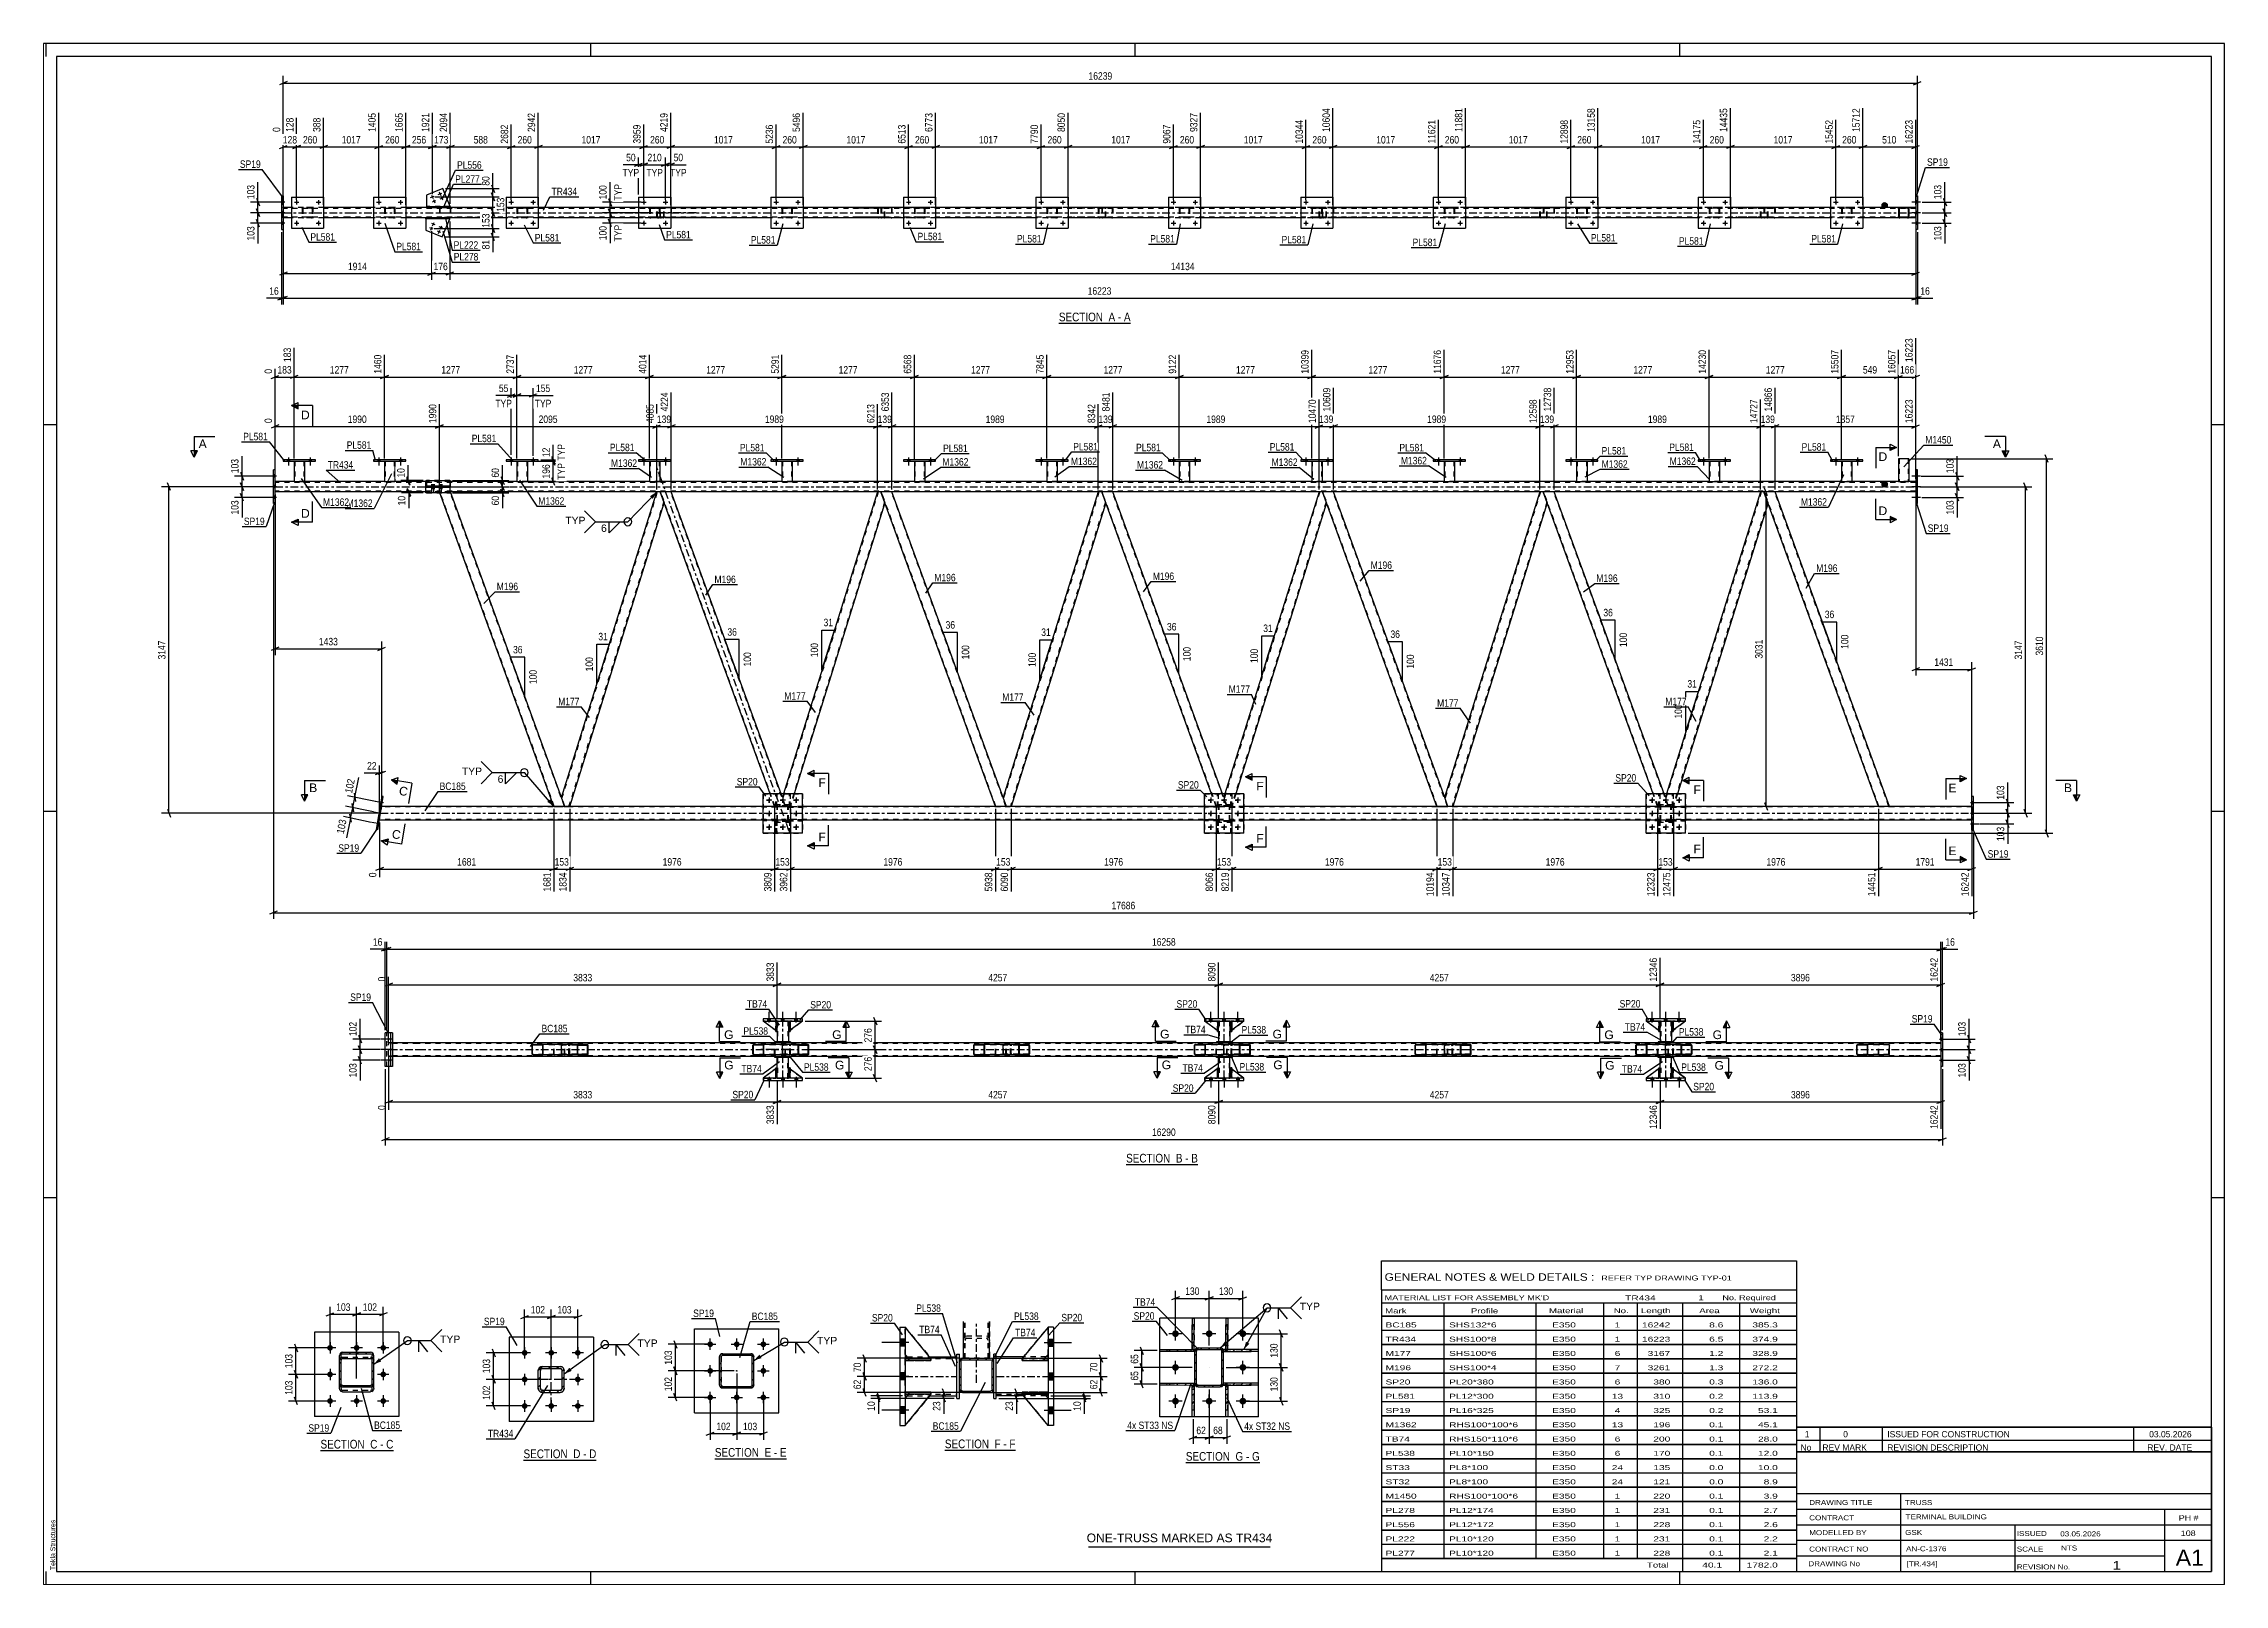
# Paper-space layout 'Layout1' of a CAD drawing. Header units: millimetres. Extents: x 0 to 841, y 0 to 594.
# The model-space entities are those that its viewports show. They can reach past a viewport. Long polylines and large blocks are cut down to what shows.
import ezdxf

# ---------------------------------------------------------------- set-up
doc = ezdxf.new("R2010")
doc.units = ezdxf.units.MM
doc.linetypes.add('DXK_LINE_DOT2', pattern=[3.9198, 1.9599, -1.9599])
doc.linetypes.add('DXK_LINE_DOT3', pattern=[5.9187, 2.979, -0.9799, 0.9799, -0.9799])
doc.layers.add('Viewport layer', color=7, linetype='Continuous', plot=False)
doc.styles.add('Arial', font='ARIAL.TTF', dxfattribs={"height": 0.2})
doc.styles.add('Arial Narrow', font='ARIALN.TTF', dxfattribs={"height": 0.2})

# ---------------------------------------------------------------- blocks, each defined once
blk = doc.blocks.new('Unknown-814409316-18 - 1250')
at = {"color": 6, "linetype": 'Continuous'}
blk.add_line((258.3, -371.4), (285.51, -371.4), dxfattribs=at)
at = {"color": 0, "linetype": 'Continuous'}
blk.add_wipeout([(276.41, -370.65), (276.41, -367.15), (258.3, -367.15), (258.3, -370.65)], dxfattribs=at)
blk.add_wipeout([(279.8, -370.65), (279.8, -367.15), (277.46, -367.15), (277.46, -370.65)], dxfattribs=at)
at = {"color": 7, "linetype": 'Continuous', "style": 'Arial Narrow'}
blk.add_text('SECTION ', height=3.34, dxfattribs=at).set_placement((258.3, -370.65))
at = {"color": 0, "linetype": 'Continuous'}
blk.add_wipeout([(282.12, -370.65), (282.12, -367.15), (280.85, -367.15), (280.85, -370.65)], dxfattribs=at)
blk.add_wipeout([(285.51, -370.65), (285.51, -367.15), (283.17, -367.15), (283.17, -370.65)], dxfattribs=at)
at = {"color": 7, "linetype": 'Continuous', "style": 'Arial Narrow'}
for s, p in [('F', (277.46, -370.65)), ('-', (280.85, -370.65)), ('F', (283.17, -370.65))]:
    blk.add_text(s, height=3.34, dxfattribs=at).set_placement(p)
blk = doc.blocks.new('Unknown-814409316-18300')
at = {"color": 7, "linetype": 'Continuous'}
for p, q in [((586.73, -372.1), (746.73, -372.1)), ((586.73, -372.11), (586.73, -418.16)), ((746.73, -372.16), (746.73, -418.16)), ((586.73, -388.16), (746.73, -388.16)), ((586.73, -394.16), (746.73, -394.16)), ((626.87, -388.16), (626.87, -418.16)), ((728.73, -418.1), (728.73, -394.1)), ((586.73, -400.16), (746.73, -400.16)), ((670.87, -400.16), (670.87, -418.16)), ((586.73, -406.16), (746.73, -406.16)), ((586.73, -412.16), (728.73, -412.16)), ((586.73, -418.16), (746.73, -418.16))]:
    blk.add_line(p, q, dxfattribs=at)
at = {"color": 7, "style": 'Arial Narrow'}
for s, height, width, p in [('DRAWING TITLE', 1.9089, 1.425378, (591.61, -392.55)), ('TRUSS', 1.909, 1.425378, (628.54, -392.57)), ('CONTRACT', 1.909, 1.425378, (591.61, -398.45)), ('MODELLED BY', 1.9089, 1.425378, (591.61, -404.17)), ('GSK', 1.909, 1.425378, (628.61, -404.11)), ('TERMINAL BUILDING', 1.9089, 1.425378, (628.79, -398.08)), ('ISSUED', 1.909, 1.425378, (671.67, -404.51)), ('03.05.2026', 1.909, 1.425378, (688.42, -404.64)), ('CONTRACT NO', 1.9089, 1.425378, (591.61, -410.5)), ('AN-C-1376', 1.909, 1.425378, (628.96, -410.38)), ('SCALE', 1.909, 1.425378, (671.67, -410.51)), ('A1', 6.204, 1.25, (732.97, -415.96)), ('DRAWING No', 1.909, 1.425378, (591.29, -416.16)), ('[TR.434]', 1.909, 1.425378, (629.19, -416.17)), ('REVISION No.', 1.9089, 1.425378, (671.67, -417.39)), ('1', 3.34, 1.5, (708.64, -417.48))]:
    blk.add_text(s, height=height, dxfattribs=dict(at, width=width)).set_placement(p)
at = {"color": 7, "linetype": 'Continuous', "style": 'Arial Narrow'}
for s, height, width, p in [('PH #', 2.1, 1.42538, (734.13, -398.6)), ('108', 2.1, 1.42538, (734.92, -404.5)), ('NTS', 1.909, 1.425378, (688.73, -410.1))]:
    blk.add_text(s, height=height, dxfattribs=dict(at, width=width)).set_placement(p)
blk = doc.blocks.new('Unknown-814409316-1133')
at = {"color": 5, "linetype": 'Continuous'}
for p, q in [((751.73, 170.84), (-89.27, 170.84)), ((-89.27, 170.84), (-89.27, -423.16)), ((-88.27, 165.84), (-88.27, 170.84)), ((121.73, 165.84), (121.73, 170.84)), ((331.73, 165.84), (331.73, 170.84)), ((541.73, 165.84), (541.73, 170.84)), ((751.73, -423.16), (751.73, 170.84)), ((746.73, 165.84), (-84.27, 165.84)), ((-84.27, 165.84), (-84.27, -418.16)), ((746.73, -418.16), (746.73, 165.84)), ((-84.27, 23.84), (-89.27, 23.84)), ((751.73, 23.84), (746.73, 23.84)), ((-84.27, -125.16), (-89.27, -125.16)), ((751.73, -125.16), (746.73, -125.16)), ((-84.27, -274.16), (-89.27, -274.16)), ((751.73, -274.16), (746.73, -274.16)), ((-88.27, -423.16), (-88.27, -418.16)), ((-84.27, -418.16), (746.73, -418.16)), ((121.73, -423.16), (121.73, -418.16)), ((331.73, -423.16), (331.73, -418.16)), ((541.73, -423.16), (541.73, -418.16)), ((-89.27, -423.16), (751.73, -423.16))]:
    blk.add_line(p, q, dxfattribs=at)
at = {"color": 174, "linetype": 'Continuous', "style": 'Arial'}
blk.add_text('Tekla Structures', height=1.9102, rotation=90, dxfattribs=at).set_placement((-84.77, -417.66))
blk = doc.blocks.new('Unknown-814409316-18301')
at = {"color": 7, "linetype": 'Continuous'}
for p, q in [((426.73, -298.41), (586.73, -298.41)), ((426.73, -309.66), (426.73, -298.41)), ((586.73, -298.41), (586.73, -309.66)), ((426.73, -309.66), (586.73, -309.66)), ((426.73, -309.66), (426.73, -314.66)), ((586.73, -309.66), (586.73, -314.66)), ((426.73, -314.66), (586.73, -314.66)), ((426.73, -314.66), (426.73, -319.66)), ((450.73, -314.66), (450.73, -319.66)), ((486.23, -314.66), (486.23, -319.66)), ((512.23, -314.66), (512.23, -319.66)), ((525.23, -314.66), (525.23, -319.66)), ((542.73, -314.66), (542.73, -319.66)), ((564.73, -314.66), (564.73, -319.66)), ((586.73, -314.66), (586.73, -319.66)), ((426.73, -319.66), (586.73, -319.66)), ((426.73, -319.71), (426.73, -325.11)), ((426.73, -319.71), (586.73, -319.71)), ((426.73, -325.11), (586.73, -325.11)), ((426.73, -325.21), (426.73, -330.61)), ((426.73, -325.21), (586.73, -325.21)), ((450.73, -319.66), (450.73, -325.16)), ((450.73, -325.16), (450.73, -330.66)), ((486.23, -319.66), (486.23, -325.16)), ((486.23, -325.16), (486.23, -330.66)), ((512.23, -319.66), (512.23, -325.16)), ((512.23, -325.16), (512.23, -330.66)), ((525.23, -319.66), (525.23, -325.16)), ((525.23, -325.16), (525.23, -330.66)), ((542.73, -319.66), (542.73, -325.16)), ((542.73, -325.16), (542.73, -330.66)), ((564.73, -319.66), (564.73, -325.16)), ((564.73, -325.16), (564.73, -330.66)), ((586.73, -319.71), (586.73, -325.11)), ((586.73, -325.21), (586.73, -330.61)), ((426.73, -330.61), (586.73, -330.61)), ((426.73, -330.71), (426.73, -336.11)), ((426.73, -330.71), (586.73, -330.71)), ((426.73, -336.11), (586.73, -336.11)), ((426.73, -336.21), (426.73, -341.61)), ((426.73, -336.21), (586.73, -336.21)), ((450.73, -330.66), (450.73, -336.16)), ((450.73, -336.16), (450.73, -341.66)), ((486.23, -330.66), (486.23, -336.16)), ((486.23, -336.16), (486.23, -341.66)), ((512.23, -330.66), (512.23, -336.16)), ((512.23, -336.16), (512.23, -341.66)), ((525.23, -330.66), (525.23, -336.16)), ((525.23, -336.16), (525.23, -341.66)), ((542.73, -330.66), (542.73, -336.16)), ((542.73, -336.16), (542.73, -341.66)), ((564.73, -330.66), (564.73, -336.16)), ((564.73, -336.16), (564.73, -341.66)), ((586.73, -330.71), (586.73, -336.11)), ((586.73, -336.21), (586.73, -341.61)), ((426.73, -341.61), (586.73, -341.61)), ((426.73, -341.71), (426.73, -347.11)), ((426.73, -341.71), (586.73, -341.71)), ((450.73, -341.66), (450.73, -347.16)), ((486.23, -341.66), (486.23, -347.16)), ((512.23, -341.66), (512.23, -347.16)), ((525.23, -341.66), (525.23, -347.16)), ((542.73, -341.66), (542.73, -347.16)), ((564.73, -341.66), (564.73, -347.16)), ((586.73, -341.71), (586.73, -347.11)), ((426.73, -347.11), (586.73, -347.11)), ((426.73, -347.21), (426.73, -352.61)), ((426.73, -347.21), (586.73, -347.21)), ((426.73, -352.61), (586.73, -352.61)), ((426.73, -352.71), (426.73, -358.11)), ((426.73, -352.71), (586.73, -352.71)), ((450.73, -347.16), (450.73, -352.66)), ((450.73, -352.66), (450.73, -358.16)), ((486.23, -347.16), (486.23, -352.66)), ((486.23, -352.66), (486.23, -358.16)), ((512.23, -347.16), (512.23, -352.66)), ((512.23, -352.66), (512.23, -358.16)), ((525.23, -347.16), (525.23, -352.66)), ((525.23, -352.66), (525.23, -358.16)), ((542.73, -347.16), (542.73, -352.66)), ((542.73, -352.66), (542.73, -358.16)), ((564.73, -347.16), (564.73, -352.66)), ((564.73, -352.66), (564.73, -358.16)), ((586.73, -347.21), (586.73, -352.61)), ((586.73, -352.71), (586.73, -358.11)), ((426.73, -358.11), (586.73, -358.11)), ((426.73, -358.21), (426.73, -363.61)), ((426.73, -358.21), (586.73, -358.21)), ((450.73, -358.16), (450.73, -363.66)), ((486.23, -358.16), (486.23, -363.66)), ((512.23, -358.16), (512.23, -363.66)), ((525.23, -358.16), (525.23, -363.66)), ((542.73, -358.16), (542.73, -363.66)), ((564.73, -358.16), (564.73, -363.66)), ((586.73, -358.21), (586.73, -363.61)), ((426.73, -363.61), (586.73, -363.61)), ((426.73, -363.71), (426.73, -369.11)), ((426.73, -363.71), (586.73, -363.71)), ((426.73, -369.11), (586.73, -369.11)), ((426.73, -369.21), (426.73, -374.61)), ((426.73, -369.21), (586.73, -369.21)), ((450.73, -363.66), (450.73, -369.16)), ((450.73, -369.16), (450.73, -374.66)), ((486.23, -363.66), (486.23, -369.16)), ((486.23, -369.16), (486.23, -374.66)), ((512.23, -363.66), (512.23, -369.16)), ((512.23, -369.16), (512.23, -374.66)), ((525.23, -363.66), (525.23, -369.16)), ((525.23, -369.16), (525.23, -374.66)), ((542.73, -363.66), (542.73, -369.16)), ((542.73, -369.16), (542.73, -374.66)), ((564.73, -363.66), (564.73, -369.16)), ((564.73, -369.16), (564.73, -374.66)), ((586.73, -363.71), (586.73, -369.11)), ((586.73, -369.21), (586.73, -374.61)), ((426.73, -374.61), (586.73, -374.61)), ((426.73, -374.71), (426.73, -380.11)), ((426.73, -374.71), (586.73, -374.71)), ((450.73, -374.66), (450.73, -380.16)), ((486.23, -374.66), (486.23, -380.16)), ((512.23, -374.66), (512.23, -380.16)), ((525.23, -374.66), (525.23, -380.16)), ((542.73, -374.66), (542.73, -380.16)), ((564.73, -374.66), (564.73, -380.16)), ((586.73, -374.71), (586.73, -380.11)), ((426.73, -380.11), (586.73, -380.11)), ((426.73, -380.21), (426.73, -385.61)), ((426.73, -380.21), (586.73, -380.21)), ((426.73, -385.61), (586.73, -385.61)), ((426.73, -385.71), (426.73, -391.11)), ((426.73, -385.71), (586.73, -385.71)), ((450.73, -380.16), (450.73, -385.66)), ((450.73, -385.66), (450.73, -391.16)), ((486.23, -380.16), (486.23, -385.66)), ((486.23, -385.66), (486.23, -391.16)), ((512.23, -380.16), (512.23, -385.66)), ((512.23, -385.66), (512.23, -391.16)), ((525.23, -380.16), (525.23, -385.66)), ((525.23, -385.66), (525.23, -391.16)), ((542.73, -380.16), (542.73, -385.66)), ((542.73, -385.66), (542.73, -391.16)), ((564.73, -380.16), (564.73, -385.66)), ((564.73, -385.66), (564.73, -391.16)), ((586.73, -380.21), (586.73, -385.61)), ((586.73, -385.71), (586.73, -391.11)), ((426.73, -391.11), (586.73, -391.11)), ((426.73, -391.21), (426.73, -396.61)), ((426.73, -391.21), (586.73, -391.21)), ((450.73, -391.16), (450.73, -396.66)), ((486.23, -391.16), (486.23, -396.66)), ((512.23, -391.16), (512.23, -396.66)), ((525.23, -391.16), (525.23, -396.66)), ((542.73, -391.16), (542.73, -396.66)), ((564.73, -391.16), (564.73, -396.66)), ((586.73, -391.21), (586.73, -396.61)), ((426.73, -396.61), (586.73, -396.61)), ((426.73, -396.71), (426.73, -402.11)), ((426.73, -396.71), (586.73, -396.71)), ((426.73, -402.11), (586.73, -402.11)), ((426.73, -402.21), (426.73, -407.61)), ((426.73, -402.21), (586.73, -402.21)), ((450.73, -396.66), (450.73, -402.16)), ((450.73, -402.16), (450.73, -407.66)), ((486.23, -396.66), (486.23, -402.16)), ((486.23, -402.16), (486.23, -407.66)), ((512.23, -396.66), (512.23, -402.16)), ((512.23, -402.16), (512.23, -407.66)), ((525.23, -396.66), (525.23, -402.16)), ((525.23, -402.16), (525.23, -407.66)), ((542.73, -396.66), (542.73, -402.16)), ((542.73, -402.16), (542.73, -407.66)), ((564.73, -396.66), (564.73, -402.16)), ((564.73, -402.16), (564.73, -407.66)), ((586.73, -396.71), (586.73, -402.11)), ((586.73, -402.21), (586.73, -407.61)), ((426.73, -407.61), (586.73, -407.61)), ((426.73, -407.71), (426.73, -413.11)), ((426.73, -407.71), (586.73, -407.71)), ((450.73, -407.66), (450.73, -413.16)), ((486.23, -407.66), (486.23, -413.16)), ((512.23, -407.66), (512.23, -413.16)), ((525.23, -407.66), (525.23, -413.16)), ((542.73, -407.66), (542.73, -413.16)), ((564.73, -407.66), (564.73, -413.16)), ((586.73, -407.71), (586.73, -413.11)), ((426.73, -413.11), (586.73, -413.11)), ((426.73, -413.16), (586.73, -413.16)), ((426.73, -413.16), (426.73, -418.16)), ((426.73, -418.16), (586.73, -418.16)), ((542.73, -413.16), (542.73, -418.16)), ((564.73, -413.16), (564.73, -418.16)), ((586.73, -413.16), (586.73, -418.16))]:
    blk.add_line(p, q, dxfattribs=at)
at = {"color": 7, "style": 'Arial Narrow'}
for s, height, width, p in [('GENERAL NOTES & WELD DETAILS :', 2.8633, 1.4, (427.88, -306.1)), ('REFER TYP DRAWING TYP-01', 1.9089, 1.6, (511.43, -306)), ("MATERIAL LIST FOR ASSEMBLY MK'D", 1.9089, 1.6, (427.88, -313.6)), ('Mark', 1.909, 1.7, (428.06, -318.66)), ('Profile', 1.909, 1.7, (461.14, -318.66)), ('Material', 1.909, 1.7, (491.27, -318.6)), ('No.', 1.909, 1.7, (516.23, -318.6)), ('TR434', 1.909, 1.794707, (520.63, -313.69)), ('Length', 1.909, 1.7, (526.73, -318.6)), ('1', 1.91, 1.794707, (548.81, -313.6)), ('Area', 1.909, 1.7, (549.23, -318.6)), ('No. Required', 1.9089, 1.6, (558.14, -313.6)), ('Weight', 1.909, 1.7, (568.73, -318.6))]:
    blk.add_text(s, height=height, dxfattribs=dict(at, width=width)).set_placement(p)
at = {"color": 7, "linetype": 'Continuous', "style": 'Arial Narrow'}
for s, height, width, p in [('TR434', 1.909, 1.794707, (428.23, -329.59)), ('BC185', 1.909, 1.794707, (428.23, -324.09)), ('SHS132*6', 1.909, 1.794707, (452.73, -324.09)), ('SHS100*8', 1.909, 1.794707, (452.73, -329.59)), ('E350', 1.909, 1.794707, (492.47, -324.09)), ('E350', 1.909, 1.794707, (492.47, -329.59)), ('1', 1.91, 1.794707, (516.59, -324.09)), ('1', 1.91, 1.794707, (516.59, -329.59)), ('16242', 1.909, 1.794707, (527.13, -324.09)), ('16223', 1.909, 1.794707, (527.13, -329.59)), ('8.6', 1.909, 1.794707, (553.05, -324.09)), ('6.5', 1.909, 1.794707, (553.05, -329.59)), ('385.3', 1.909, 1.794707, (569.69, -324.09)), ('374.9', 1.909, 1.794707, (569.69, -329.59)), ('M177', 1.909, 1.794707, (428.23, -335.09)), ('SHS100*6', 1.909, 1.794707, (452.73, -335.09)), ('E350', 1.909, 1.794707, (492.47, -335.09)), ('6', 1.91, 1.794707, (516.59, -335.09)), ('3167', 1.909, 1.794707, (529.31, -335.09)), ('1.2', 1.909, 1.794707, (553.05, -335.09)), ('328.9', 1.909, 1.794707, (569.69, -335.09)), ('SP20', 1.909, 1.794707, (428.23, -346.09)), ('M196', 1.909, 1.794707, (428.23, -340.59)), ('SHS100*4', 1.909, 1.794707, (452.73, -340.59)), ('PL20*380', 1.909, 1.794707, (452.73, -346.09)), ('E350', 1.909, 1.794707, (492.47, -340.59)), ('E350', 1.909, 1.794707, (492.47, -346.09)), ('6', 1.91, 1.794707, (516.59, -346.09)), ('7', 1.91, 1.794707, (516.59, -340.59)), ('3261', 1.909, 1.794707, (529.31, -340.59)), ('380', 1.909, 1.794707, (531.5, -346.09)), ('0.3', 1.909, 1.794707, (553.05, -346.09)), ('1.3', 1.909, 1.794707, (553.05, -340.59)), ('272.2', 1.909, 1.794707, (569.69, -340.59)), ('136.0', 1.909, 1.794707, (569.69, -346.09)), ('PL581', 1.909, 1.794707, (428.23, -351.59)), ('PL12*300', 1.909, 1.794707, (452.73, -351.59)), ('E350', 1.909, 1.794707, (492.47, -351.59)), ('13', 1.909, 1.794707, (515.49, -351.59)), ('310', 1.909, 1.794707, (531.5, -351.59)), ('0.2', 1.909, 1.794707, (553.05, -351.59)), ('113.9', 1.909, 1.794707, (569.69, -351.59)), ('SP19', 1.909, 1.794707, (428.23, -357.09)), ('M1362', 1.909, 1.794707, (428.23, -362.59)), ('PL16*325', 1.909, 1.794707, (452.73, -357.09)), ('RHS100*100*6', 1.9089, 1.794707, (452.73, -362.59)), ('E350', 1.909, 1.794707, (492.47, -357.09)), ('E350', 1.909, 1.794707, (492.47, -362.59)), ('13', 1.909, 1.794707, (515.49, -362.59)), ('4', 1.91, 1.794707, (516.59, -357.09)), ('325', 1.909, 1.794707, (531.5, -357.09)), ('196', 1.909, 1.794707, (531.5, -362.59)), ('0.2', 1.909, 1.794707, (553.05, -357.09)), ('0.1', 1.909, 1.794707, (553.05, -362.59)), ('45.1', 1.909, 1.794707, (571.87, -362.59)), ('53.1', 1.909, 1.794707, (571.87, -357.09)), ('TB74', 1.909, 1.794707, (428.23, -368.09)), ('RHS150*110*6', 1.9089, 1.794707, (452.73, -368.09)), ('E350', 1.909, 1.794707, (492.47, -368.09)), ('6', 1.91, 1.794707, (516.59, -368.09)), ('200', 1.909, 1.794707, (531.5, -368.09)), ('0.1', 1.909, 1.794707, (553.05, -368.09)), ('28.0', 1.909, 1.794707, (571.87, -368.09)), ('ST33', 1.909, 1.794707, (428.23, -379.09)), ('PL538', 1.909, 1.794707, (428.23, -373.59)), ('PL10*150', 1.909, 1.794707, (452.73, -373.59)), ('PL8*100', 1.909, 1.794707, (452.73, -379.09)), ('E350', 1.909, 1.794707, (492.47, -373.59)), ('E350', 1.909, 1.794707, (492.47, -379.09)), ('24', 1.909, 1.794707, (515.49, -379.09)), ('6', 1.91, 1.794707, (516.59, -373.59)), ('170', 1.909, 1.794707, (531.5, -373.59)), ('135', 1.909, 1.794707, (531.5, -379.09)), ('0.1', 1.909, 1.794707, (553.05, -373.59)), ('0.0', 1.909, 1.794707, (553.05, -379.09)), ('12.0', 1.909, 1.794707, (571.87, -373.59)), ('10.0', 1.909, 1.794707, (571.87, -379.09)), ('ST32', 1.909, 1.794707, (428.23, -384.59)), ('PL8*100', 1.909, 1.794707, (452.73, -384.59)), ('E350', 1.909, 1.794707, (492.47, -384.59)), ('24', 1.909, 1.794707, (515.49, -384.59)), ('121', 1.909, 1.794707, (531.5, -384.59)), ('0.0', 1.909, 1.794707, (553.05, -384.59)), ('8.9', 1.909, 1.794707, (574.06, -384.59)), ('M1450', 1.909, 1.794707, (428.23, -390.09)), ('PL278', 1.909, 1.794707, (428.23, -395.59)), ('RHS100*100*6', 1.9089, 1.794707, (452.73, -390.09)), ('PL12*174', 1.909, 1.794707, (452.73, -395.59)), ('E350', 1.909, 1.794707, (492.47, -390.09)), ('E350', 1.909, 1.794707, (492.47, -395.59)), ('1', 1.91, 1.794707, (516.59, -390.09)), ('1', 1.91, 1.794707, (516.59, -395.59)), ('220', 1.909, 1.794707, (531.5, -390.09)), ('231', 1.909, 1.794707, (531.5, -395.59)), ('0.1', 1.909, 1.794707, (553.05, -390.09)), ('0.1', 1.909, 1.794707, (553.05, -395.59)), ('3.9', 1.909, 1.794707, (574.06, -390.09)), ('2.7', 1.909, 1.794707, (574.06, -395.59)), ('PL556', 1.909, 1.794707, (428.23, -401.09)), ('PL12*172', 1.909, 1.794707, (452.73, -401.09)), ('E350', 1.909, 1.794707, (492.47, -401.09)), ('1', 1.91, 1.794707, (516.59, -401.09)), ('228', 1.909, 1.794707, (531.5, -401.09)), ('0.1', 1.909, 1.794707, (553.05, -401.09)), ('2.6', 1.909, 1.794707, (574.06, -401.09)), ('PL222', 1.909, 1.794707, (428.23, -406.59)), ('PL277', 1.909, 1.794707, (428.23, -412.09)), ('PL10*120', 1.909, 1.794707, (452.73, -406.59)), ('PL10*120', 1.909, 1.794707, (452.73, -412.09)), ('E350', 1.909, 1.794707, (492.47, -406.59)), ('E350', 1.909, 1.794707, (492.47, -412.09)), ('1', 1.91, 1.794707, (516.59, -406.59)), ('1', 1.91, 1.794707, (516.59, -412.09)), ('231', 1.909, 1.794707, (531.5, -406.59)), ('228', 1.909, 1.794707, (531.5, -412.09)), ('0.1', 1.909, 1.794707, (553.05, -406.59)), ('0.1', 1.909, 1.794707, (553.05, -412.09)), ('2.2', 1.909, 1.794707, (574.06, -406.59)), ('2.1', 1.909, 1.794707, (574.06, -412.09)), ('Total', 1.909, 1.7, (529.06, -416.66)), ('40.1', 1.909, 1.794707, (550.37, -416.66)), ('1782.0', 1.909, 1.794707, (567.5, -416.66))]:
    blk.add_text(s, height=height, dxfattribs=dict(at, width=width)).set_placement(p)
blk = doc.blocks.new('Unknown-814409316-18302')
at = {"color": 7, "linetype": 'Continuous'}
blk.add_line((313.73, -408.66), (383.73, -408.66), dxfattribs=at)
at = {"color": 7, "style": 'Arial'}
blk.add_text('ONE-TRUSS MARKED AS TR434', height=3.3428, dxfattribs=at).set_placement((312.97, -406.91))
blk = doc.blocks.new('Unknown-814409316-18303')
at = {"color": 7, "linetype": 'Continuous'}
for p, q in [((586.73, -362.6), (746.73, -362.6)), ((746.73, -362.6), (586.73, -362.6)), ((586.73, -362.6), (586.73, -367.6)), ((586.73, -367.6), (746.73, -367.6)), ((586.73, -367.6), (586.73, -372.1)), ((586.73, -367.6), (746.73, -367.6)), ((595.73, -362.6), (595.73, -367.6)), ((595.73, -367.6), (595.73, -372.1)), ((619.73, -362.6), (619.73, -367.6)), ((619.73, -367.6), (619.73, -372.1)), ((716.73, -362.6), (716.73, -367.6)), ((716.73, -367.6), (716.73, -372.1)), ((746.73, -362.6), (746.73, -367.6)), ((746.73, -367.6), (746.73, -372.1)), ((746.73, -372.1), (586.73, -372.1))]:
    blk.add_line(p, q, dxfattribs=at)
at = {"color": 7, "linetype": 'Continuous', "style": 'Arial Narrow'}
for s, height, width, p in [('No', 2.386, 1.2, (588.27, -371.6)), ('1', 2.39, 1.196471, (589.89, -366.46)), ('REV MARK', 2.386, 1.2, (596.73, -371.6)), ('0', 2.39, 1.196471, (604.73, -366.46)), ('REVISION DESCRIPTION', 2.3861, 1.2, (621.73, -371.6)), ('ISSUED FOR CONSTRUCTION', 2.3861, 1.196471, (621.73, -366.46)), ('REV. DATE', 2.386, 1.2, (722.01, -371.6)), ('03.05.2026', 2.386, 1.196471, (722.73, -366.46))]:
    blk.add_text(s, height=height, dxfattribs=dict(at, width=width)).set_placement(p)
blk = doc.blocks.new('Unknown-814409316-11 - 2380')
at = {"color": 6, "linetype": 'Continuous'}
blk.add_line((302.26, 63.04), (329.91, 63.04), dxfattribs=at)
at = {"color": 0, "linetype": 'Continuous'}
blk.add_wipeout([(320.37, 63.79), (320.37, 67.29), (302.26, 67.29), (302.26, 63.79)], dxfattribs=at)
blk.add_wipeout([(323.98, 63.79), (323.98, 67.29), (321.42, 67.29), (321.42, 63.79)], dxfattribs=at)
at = {"color": 7, "linetype": 'Continuous', "style": 'Arial Narrow'}
blk.add_text('SECTION ', height=3.34, dxfattribs=at).set_placement((302.26, 63.79))
at = {"color": 0, "linetype": 'Continuous'}
blk.add_wipeout([(326.3, 63.79), (326.3, 67.29), (325.03, 67.29), (325.03, 63.79)], dxfattribs=at)
blk.add_wipeout([(329.91, 63.79), (329.91, 67.29), (327.35, 67.29), (327.35, 63.79)], dxfattribs=at)
at = {"color": 7, "linetype": 'Continuous', "style": 'Arial Narrow'}
for s, p in [('A', (321.42, 63.79)), ('-', (325.03, 63.79)), ('A', (327.35, 63.79))]:
    blk.add_text(s, height=3.34, dxfattribs=at).set_placement(p)
blk = doc.blocks.new('Unknown-814409316-12 - 5205')
at = {"color": 6, "linetype": 'Continuous'}
blk.add_line((328.2, -261.27), (355.85, -261.27), dxfattribs=at)
at = {"color": 0, "linetype": 'Continuous'}
blk.add_wipeout([(346.31, -260.52), (346.31, -257.02), (328.2, -257.02), (328.2, -260.52)], dxfattribs=at)
blk.add_wipeout([(349.92, -260.52), (349.92, -257.02), (347.36, -257.02), (347.36, -260.52)], dxfattribs=at)
at = {"color": 7, "linetype": 'Continuous', "style": 'Arial Narrow'}
blk.add_text('SECTION ', height=3.34, dxfattribs=at).set_placement((328.2, -260.52))
at = {"color": 0, "linetype": 'Continuous'}
blk.add_wipeout([(352.24, -260.52), (352.24, -257.02), (350.97, -257.02), (350.97, -260.52)], dxfattribs=at)
blk.add_wipeout([(355.85, -260.52), (355.85, -257.02), (353.29, -257.02), (353.29, -260.52)], dxfattribs=at)
at = {"color": 7, "linetype": 'Continuous', "style": 'Arial Narrow'}
for s, p in [('B', (347.36, -260.52)), ('-', (350.97, -260.52)), ('B', (353.29, -260.52))]:
    blk.add_text(s, height=3.34, dxfattribs=at).set_placement(p)
blk = doc.blocks.new('Unknown-814409316-13 - 17359')
at = {"color": 6, "linetype": 'Continuous'}
blk.add_line((17.52, -371.54), (45.6, -371.54), dxfattribs=at)
at = {"color": 0, "linetype": 'Continuous'}
blk.add_wipeout([(35.63, -370.79), (35.63, -367.29), (17.52, -367.29), (17.52, -370.79)], dxfattribs=at)
blk.add_wipeout([(39.45, -370.79), (39.45, -367.29), (36.68, -367.29), (36.68, -370.79)], dxfattribs=at)
at = {"color": 7, "linetype": 'Continuous', "style": 'Arial Narrow'}
blk.add_text('SECTION ', height=3.34, dxfattribs=at).set_placement((17.52, -370.79))
at = {"color": 0, "linetype": 'Continuous'}
blk.add_wipeout([(41.78, -370.79), (41.78, -367.29), (40.5, -367.29), (40.5, -370.79)], dxfattribs=at)
blk.add_wipeout([(45.6, -370.79), (45.6, -367.29), (42.83, -367.29), (42.83, -370.79)], dxfattribs=at)
at = {"color": 7, "linetype": 'Continuous', "style": 'Arial Narrow'}
for s, p in [('C', (36.68, -370.79)), ('-', (40.5, -370.79)), ('C', (42.83, -370.79))]:
    blk.add_text(s, height=3.34, dxfattribs=at).set_placement(p)
blk = doc.blocks.new('Unknown-814409316-14 - 17739')
at = {"color": 6, "linetype": 'Continuous'}
blk.add_line((169.58, -374.7), (197.23, -374.7), dxfattribs=at)
at = {"color": 0, "linetype": 'Continuous'}
blk.add_wipeout([(187.69, -373.95), (187.69, -370.45), (169.58, -370.45), (169.58, -373.95)], dxfattribs=at)
blk.add_wipeout([(191.3, -373.95), (191.3, -370.45), (188.74, -370.45), (188.74, -373.95)], dxfattribs=at)
at = {"color": 7, "linetype": 'Continuous', "style": 'Arial Narrow'}
blk.add_text('SECTION ', height=3.34, dxfattribs=at).set_placement((169.58, -373.95))
at = {"color": 0, "linetype": 'Continuous'}
blk.add_wipeout([(193.62, -373.95), (193.62, -370.45), (192.35, -370.45), (192.35, -373.95)], dxfattribs=at)
blk.add_wipeout([(197.23, -373.95), (197.23, -370.45), (194.67, -370.45), (194.67, -373.95)], dxfattribs=at)
at = {"color": 7, "linetype": 'Continuous', "style": 'Arial Narrow'}
for s, p in [('E', (188.74, -373.95)), ('-', (192.35, -373.95)), ('E', (194.67, -373.95))]:
    blk.add_text(s, height=3.34, dxfattribs=at).set_placement(p)
blk = doc.blocks.new('Unknown-814409316-16 - 1599')
at = {"color": 6, "linetype": 'Continuous'}
blk.add_line((95.81, -375.24), (123.88, -375.24), dxfattribs=at)
at = {"color": 0, "linetype": 'Continuous'}
blk.add_wipeout([(113.92, -374.49), (113.92, -370.99), (95.81, -370.99), (95.81, -374.49)], dxfattribs=at)
blk.add_wipeout([(117.74, -374.49), (117.74, -370.99), (114.97, -370.99), (114.97, -374.49)], dxfattribs=at)
at = {"color": 7, "linetype": 'Continuous', "style": 'Arial Narrow'}
blk.add_text('SECTION ', height=3.34, dxfattribs=at).set_placement((95.81, -374.49))
at = {"color": 0, "linetype": 'Continuous'}
blk.add_wipeout([(120.06, -374.49), (120.06, -370.99), (118.79, -370.99), (118.79, -374.49)], dxfattribs=at)
blk.add_wipeout([(123.88, -374.49), (123.88, -370.99), (121.11, -370.99), (121.11, -374.49)], dxfattribs=at)
at = {"color": 7, "linetype": 'Continuous', "style": 'Arial Narrow'}
for s, p in [('D', (114.97, -374.49)), ('-', (118.79, -374.49)), ('D', (121.11, -374.49))]:
    blk.add_text(s, height=3.34, dxfattribs=at).set_placement(p)
blk = doc.blocks.new('Unknown-814409316-17 - 2012')
at = {"color": 6, "linetype": 'Continuous'}
blk.add_line((351.22, -376.23), (379.73, -376.23), dxfattribs=at)
at = {"color": 0, "linetype": 'Continuous'}
blk.add_wipeout([(369.33, -375.48), (369.33, -371.98), (351.22, -371.98), (351.22, -375.48)], dxfattribs=at)
blk.add_wipeout([(373.37, -375.48), (373.37, -371.98), (370.38, -371.98), (370.38, -375.48)], dxfattribs=at)
at = {"color": 7, "linetype": 'Continuous', "style": 'Arial Narrow'}
blk.add_text('SECTION ', height=3.34, dxfattribs=at).set_placement((351.22, -375.48))
at = {"color": 0, "linetype": 'Continuous'}
blk.add_wipeout([(375.69, -375.48), (375.69, -371.98), (374.42, -371.98), (374.42, -375.48)], dxfattribs=at)
blk.add_wipeout([(379.73, -375.48), (379.73, -371.98), (376.74, -371.98), (376.74, -375.48)], dxfattribs=at)
at = {"color": 7, "linetype": 'Continuous', "style": 'Arial Narrow'}
for s, p in [('G', (370.38, -375.48)), ('-', (374.42, -375.48)), ('G', (376.74, -375.48))]:
    blk.add_text(s, height=3.34, dxfattribs=at).set_placement(p)
blk = doc.blocks.new('Part-814409316-1333 - 1250')
at = {"color": 7, "linetype": 'DXK_LINE_DOT2'}
for p, q in [((298.13, -323.97), (288.13, -336.08)), ((288.13, -336.08), (298.13, -323.97)), ((298.13, -334.58), (298.13, -323.97)), ((288.13, -336.08), (296.63, -336.08)), ((288.13, -336.08), (288.13, -336.08)), ((296.63, -336.08), (288.13, -336.08)), ((296.63, -336.08), (298.13, -334.58)), ((296.63, -336.08), (298.13, -334.58)), ((296.63, -336.08), (296.63, -336.08))]:
    blk.add_line(p, q, dxfattribs=at)
blk = doc.blocks.new('Part-814409316-1305 - 1250')
at = {"color": 2, "linetype": 'Continuous'}
for p, q in [((288.63, -335.47), (278.13, -335.47)), ((298.13, -335.47), (297.24, -335.47)), ((288.62, -350.47), (278.13, -350.47)), ((298.13, -350.47), (297.22, -350.47))]:
    blk.add_line(p, q, dxfattribs=at)
at = {"color": 7, "linetype": 'DXK_LINE_DOT2'}
for p, q in [((278.13, -350.47), (278.13, -335.47)), ((298.13, -336.07), (278.13, -336.07)), ((297.24, -335.47), (288.63, -335.47)), ((298.13, -335.47), (298.13, -350.47)), ((278.13, -349.87), (298.13, -349.87)), ((297.22, -350.47), (288.62, -350.47))]:
    blk.add_line(p, q, dxfattribs=at)
at = {"color": 7, "linetype": 'DXK_LINE_DOT3'}
blk.add_line((278.13, -342.97), (298.13, -342.97), dxfattribs=at)
blk = doc.blocks.new('Part-814409316-1258 - 1250')
at = {"color": 7, "linetype": 'DXK_LINE_DOT2'}
for p, q in [((265.53, -336.01), (265.53, -321.76)), ((265.93, -336.01), (265.93, -321.76)), ((275.13, -336.01), (275.13, -321.76)), ((275.53, -321.76), (275.53, -336.01)), ((275.53, -336.01), (265.53, -336.01))]:
    blk.add_line(p, q, dxfattribs=at)
at = {"color": 7, "linetype": 'DXK_LINE_DOT3'}
blk.add_line((270.53, -345.4), (270.53, -321.76), dxfattribs=at)
blk = doc.blocks.new('Part-814409316-1284 - 1250')
at = {"linetype": 'Continuous'}
h = blk.add_hatch(dxfattribs=at)
h.set_pattern_fill('', scale=0.7, style=0, pattern_type=0)
h.set_pattern_definition([(45, (265.1312, -336.0077), (-1.57154, 1.57154), [])])
h.paths.add_polyline_path([(275.93, -336.01), (265.13, -336.01), (264.67, -336.1), (264.28, -336.36), (264.02, -336.75), (263.93, -337.21), (263.93, -348.01), (264.02, -348.47), (264.28, -348.86), (264.67, -349.12), (265.13, -349.21), (275.93, -349.21), (276.39, -349.12), (276.78, -348.86), (277.04, -348.47), (277.13, -348.01), (277.13, -337.21), (277.04, -336.75), (276.78, -336.36), (276.39, -336.1)])
h.paths.add_polyline_path([(276.49, -336.98), (276.53, -337.21), (276.53, -348.01), (276.49, -348.24), (276.36, -348.43), (276.16, -348.56), (275.93, -348.61), (265.13, -348.61), (264.9, -348.56), (264.71, -348.43), (264.58, -348.24), (264.53, -348.01), (264.53, -337.21), (264.58, -336.98), (264.71, -336.78), (264.9, -336.65), (265.13, -336.61), (275.93, -336.61), (276.16, -336.65), (276.36, -336.78)])
at = {"color": 2, "linetype": 'Continuous'}
for p, q in [((265.13, -336.01), (264.67, -336.1)), ((265.13, -336.01), (265.13, -336.01)), ((265.13, -336.01), (275.93, -336.01)), ((275.93, -336.01), (275.93, -336.01)), ((276.39, -336.1), (275.93, -336.01)), ((264.02, -336.75), (263.93, -337.21)), ((263.93, -337.21), (263.93, -337.21)), ((263.93, -348.01), (263.93, -337.21)), ((264.53, -337.21), (264.58, -336.98)), ((264.53, -337.21), (264.53, -337.21)), ((264.53, -348.01), (264.53, -337.21)), ((264.58, -336.98), (264.71, -336.78)), ((264.71, -336.78), (264.9, -336.65)), ((264.9, -336.65), (265.13, -336.61)), ((265.13, -336.61), (265.13, -336.61)), ((265.13, -336.61), (275.93, -336.61)), ((275.93, -336.61), (275.93, -336.61)), ((275.93, -336.61), (276.16, -336.65)), ((276.16, -336.65), (276.36, -336.78)), ((276.36, -336.78), (276.49, -336.98)), ((276.49, -336.98), (276.53, -337.21)), ((276.53, -337.21), (276.53, -337.21)), ((276.53, -348.01), (276.53, -337.21)), ((277.13, -337.21), (277.04, -336.75)), ((277.13, -337.21), (277.13, -337.21)), ((277.13, -348.01), (277.13, -337.21)), ((263.93, -348.01), (263.93, -348.01)), ((263.93, -348.01), (264.02, -348.47)), ((264.53, -348.01), (264.53, -348.01)), ((264.58, -348.24), (264.53, -348.01)), ((264.71, -348.43), (264.58, -348.24)), ((264.67, -349.12), (265.13, -349.21)), ((264.9, -348.56), (264.71, -348.43)), ((265.13, -348.61), (264.9, -348.56)), ((265.13, -348.61), (265.13, -348.61)), ((265.13, -348.61), (275.93, -348.61)), ((265.13, -349.21), (265.13, -349.21)), ((265.13, -349.21), (275.93, -349.21)), ((276.16, -348.56), (275.93, -348.61)), ((275.93, -348.61), (275.93, -348.61)), ((275.93, -349.21), (276.39, -349.12)), ((275.93, -349.21), (275.93, -349.21)), ((276.36, -348.43), (276.16, -348.56)), ((276.49, -348.24), (276.36, -348.43)), ((276.53, -348.01), (276.49, -348.24)), ((276.53, -348.01), (276.53, -348.01)), ((277.04, -348.47), (277.13, -348.01)), ((277.13, -348.01), (277.13, -348.01))]:
    blk.add_line(p, q, dxfattribs=at)
at = {"color": 7, "linetype": 'DXK_LINE_DOT3'}
blk.add_line((270.53, -342.61), (270.53, -342.61), dxfattribs=at)
at = {"color": 2, "linetype": 'Continuous'}
for centre, start, end in [((265.13, -337.21), 112.5, 157.5), ((275.93, -337.21), 22.5, 67.5), ((265.13, -348.01), 202.5, 247.5), ((275.93, -348.01), 292.5, 337.5)]:
    blk.add_arc(centre, 1.2, start, end, dxfattribs=at)
blk = doc.blocks.new('Part-814409316-1259 - 1250')
at = {"color": 2, "linetype": 'Continuous'}
for p, q in [((265.53, -336.01), (265.53, -321.76)), ((275.53, -336.01), (275.53, -321.76))]:
    blk.add_line(p, q, dxfattribs=at)
at = {"color": 7, "linetype": 'DXK_LINE_DOT2'}
for p, q in [((265.62, -328.48), (265.88, -327.88)), ((265.88, -327.88), (266.27, -327.47)), ((266.13, -336.01), (266.13, -321.76)), ((266.27, -327.47), (266.73, -327.33)), ((266.73, -327.33), (274.33, -327.33)), ((274.33, -327.33), (274.79, -327.47)), ((274.79, -327.47), (275.18, -327.88)), ((274.93, -336.01), (274.93, -321.76)), ((275.18, -327.88), (275.44, -328.48)), ((265.53, -329.19), (265.62, -328.48)), ((275.53, -336.01), (265.53, -336.01)), ((266.18, -328.84), (266.13, -329.19)), ((266.31, -328.53), (266.18, -328.84)), ((266.5, -328.33), (266.31, -328.53)), ((266.73, -328.26), (266.5, -328.33)), ((266.73, -328.26), (274.33, -328.26)), ((274.56, -328.33), (274.33, -328.26)), ((274.76, -328.53), (274.56, -328.33)), ((274.89, -328.84), (274.76, -328.53)), ((274.93, -329.19), (274.89, -328.84)), ((275.44, -328.48), (275.53, -329.19))]:
    blk.add_line(p, q, dxfattribs=at)
blk = doc.blocks.new('Part-814409316-1320 - 1250')
at = {"color": 2, "linetype": 'Continuous'}
for p, q in [((278.13, -334.47), (277.13, -334.47)), ((277.13, -337.21), (277.13, -334.47)), ((278.13, -351.47), (278.13, -334.47)), ((277.13, -351.47), (277.13, -348.01)), ((277.13, -351.47), (278.13, -351.47))]:
    blk.add_line(p, q, dxfattribs=at)
at = {"color": 7, "linetype": 'DXK_LINE_DOT2'}
blk.add_line((277.13, -348.01), (277.13, -337.21), dxfattribs=at)
blk = doc.blocks.new('Part-814409316-1325 - 1250')
at = {"color": 2, "linetype": 'Continuous'}
for p, q in [((262.93, -351.47), (262.93, -334.47)), ((262.93, -334.47), (263.93, -334.47)), ((263.93, -337.21), (263.93, -334.47)), ((262.93, -351.47), (263.93, -351.47)), ((263.93, -351.47), (263.93, -348.01))]:
    blk.add_line(p, q, dxfattribs=at)
at = {"color": 7, "linetype": 'DXK_LINE_DOT2'}
blk.add_line((263.93, -348.01), (263.93, -337.21), dxfattribs=at)
blk = doc.blocks.new('Part-814409316-1330 - 1250')
at = {"color": 2, "linetype": 'Continuous'}
for p, q in [((242.93, -335.47), (243.82, -335.47)), ((252.43, -335.47), (262.93, -335.47)), ((242.93, -350.47), (243.84, -350.47)), ((252.44, -350.47), (262.93, -350.47))]:
    blk.add_line(p, q, dxfattribs=at)
at = {"color": 7, "linetype": 'DXK_LINE_DOT2'}
for p, q in [((242.93, -350.47), (242.93, -335.47)), ((242.93, -336.07), (262.93, -336.07)), ((243.82, -335.47), (252.43, -335.47)), ((262.93, -350.47), (262.93, -335.47)), ((242.93, -349.87), (262.93, -349.87)), ((243.84, -350.47), (252.44, -350.47))]:
    blk.add_line(p, q, dxfattribs=at)
at = {"color": 7, "linetype": 'DXK_LINE_DOT3'}
blk.add_line((242.93, -342.97), (262.93, -342.97), dxfattribs=at)
blk = doc.blocks.new('Part-814409316-1331 - 1250')
at = {"color": 7, "linetype": 'DXK_LINE_DOT2'}
for p, q in [((288.13, -349.88), (296.63, -349.88)), ((298.13, -361.97), (288.13, -349.88)), ((288.13, -349.88), (288.13, -349.88)), ((296.63, -349.88), (288.13, -349.88)), ((288.13, -349.88), (298.13, -361.97)), ((296.63, -349.88), (298.13, -351.38)), ((296.63, -349.88), (296.63, -349.88)), ((298.13, -351.38), (296.63, -349.88)), ((298.13, -351.38), (298.13, -361.97))]:
    blk.add_line(p, q, dxfattribs=at)
blk = doc.blocks.new('Part-814409316-1332 - 1250')
at = {"color": 2, "linetype": 'Continuous'}
for p, q in [((288.13, -349.88), (288.13, -349.88)), ((296.63, -349.88), (288.13, -349.88)), ((298.13, -361.97), (288.13, -349.88)), ((296.63, -349.88), (296.63, -349.88)), ((296.63, -349.88), (298.13, -351.38))]:
    blk.add_line(p, q, dxfattribs=at)
at = {"color": 7, "linetype": 'DXK_LINE_DOT2'}
for p, q in [((288.13, -349.88), (296.63, -349.88)), ((298.13, -361.97), (288.13, -349.88)), ((296.63, -349.88), (298.13, -351.38)), ((298.13, -351.38), (298.13, -361.97))]:
    blk.add_line(p, q, dxfattribs=at)
blk = doc.blocks.new('Part-814409316-1334 - 1250')
at = {"color": 2, "linetype": 'Continuous'}
for p, q in [((298.13, -323.97), (288.13, -336.08)), ((298.13, -323.97), (298.13, -323.97)), ((298.13, -323.97), (298.13, -323.97)), ((289.38, -336.08), (288.13, -336.08)), ((288.13, -336.08), (288.13, -336.08)), ((296.64, -336.07), (298.13, -334.58))]:
    blk.add_line(p, q, dxfattribs=at)
at = {"color": 7, "linetype": 'DXK_LINE_DOT2'}
for p, q in [((298.13, -323.97), (288.13, -336.08)), ((298.13, -334.58), (298.13, -323.97)), ((296.63, -336.08), (288.13, -336.08)), ((296.63, -336.08), (289.38, -336.08)), ((296.63, -336.08), (298.13, -334.58)), ((296.63, -336.08), (296.64, -336.07)), ((296.63, -336.08), (296.63, -336.08))]:
    blk.add_line(p, q, dxfattribs=at)
blk = doc.blocks.new('Part-814409316-1335 - 1250')
at = {"color": 7, "linetype": 'DXK_LINE_DOT2'}
for p, q in [((288.13, -349.87), (288.13, -349.07)), ((288.13, -349.07), (296.63, -349.07)), ((298.13, -349.07), (288.13, -349.07)), ((296.63, -349.87), (288.13, -349.87)), ((288.13, -349.87), (298.13, -349.87)), ((296.63, -349.87), (296.63, -349.07)), ((296.63, -349.07), (298.13, -349.07)), ((298.13, -349.87), (296.63, -349.87)), ((298.13, -349.87), (298.13, -349.07)), ((298.13, -349.87), (298.13, -349.07)), ((298.13, -349.07), (298.13, -349.07)), ((298.13, -349.87), (298.13, -349.87))]:
    blk.add_line(p, q, dxfattribs=at)
blk = doc.blocks.new('Part-814409316-1336 - 1250')
at = {"color": 7, "linetype": 'DXK_LINE_DOT2'}
for p, q in [((288.13, -336.87), (288.13, -336.07)), ((288.13, -336.07), (296.63, -336.07)), ((298.13, -336.07), (288.13, -336.07)), ((296.63, -336.87), (296.63, -336.07)), ((296.63, -336.07), (298.13, -336.07)), ((298.13, -336.87), (298.13, -336.07)), ((298.13, -336.87), (298.13, -336.07)), ((298.13, -336.07), (298.13, -336.07)), ((296.63, -336.87), (288.13, -336.87)), ((288.13, -336.87), (298.13, -336.87)), ((298.13, -336.87), (296.63, -336.87)), ((298.13, -336.87), (298.13, -336.87))]:
    blk.add_line(p, q, dxfattribs=at)
blk = doc.blocks.new('Part-814409316-1337 - 1250')
at = {"color": 2, "linetype": 'Continuous'}
for p, q in [((288.13, -349.07), (298.13, -349.07)), ((288.13, -349.07), (288.13, -349.87)), ((298.13, -349.87), (288.13, -349.87)), ((298.13, -349.07), (298.13, -349.07)), ((298.13, -349.87), (298.13, -349.07))]:
    blk.add_line(p, q, dxfattribs=at)
at = {"color": 7, "linetype": 'DXK_LINE_DOT2'}
for p, q in [((296.63, -349.07), (288.13, -349.07)), ((288.13, -349.87), (296.63, -349.87)), ((298.13, -349.07), (296.63, -349.07)), ((296.63, -349.07), (296.63, -349.87)), ((296.63, -349.87), (298.13, -349.87)), ((298.13, -349.07), (298.13, -349.07))]:
    blk.add_line(p, q, dxfattribs=at)
blk = doc.blocks.new('Part-814409316-1338 - 1250')
at = {"color": 2, "linetype": 'Continuous'}
for p, q in [((288.14, -336.07), (288.13, -336.07)), ((288.13, -336.07), (288.13, -336.87)), ((298.13, -336.07), (289.38, -336.07)), ((298.13, -336.07), (298.13, -336.07)), ((298.13, -336.07), (298.13, -336.87)), ((288.13, -336.87), (298.13, -336.87))]:
    blk.add_line(p, q, dxfattribs=at)
at = {"color": 7, "linetype": 'DXK_LINE_DOT2'}
for p, q in [((289.38, -336.07), (288.14, -336.07)), ((296.63, -336.07), (288.14, -336.07)), ((296.63, -336.07), (298.13, -336.07)), ((296.63, -336.07), (296.63, -336.87)), ((298.13, -336.07), (298.13, -336.07)), ((288.13, -336.87), (296.63, -336.87)), ((296.63, -336.87), (298.13, -336.87))]:
    blk.add_line(p, q, dxfattribs=at)
blk = doc.blocks.new('Part-814409316-1339 - 1250')
at = {"color": 7, "linetype": 'DXK_LINE_DOT2'}
for p, q in [((244.43, -349.88), (242.93, -351.38)), ((242.93, -361.97), (252.93, -349.88)), ((242.93, -351.38), (244.43, -349.88)), ((252.93, -349.88), (242.93, -361.97)), ((242.93, -351.38), (242.93, -361.97)), ((252.93, -349.88), (244.43, -349.88)), ((244.43, -349.88), (244.43, -349.88)), ((244.43, -349.88), (252.93, -349.88)), ((252.93, -349.88), (252.93, -349.88))]:
    blk.add_line(p, q, dxfattribs=at)
blk = doc.blocks.new('Part-814409316-1340 - 1250')
at = {"color": 2, "linetype": 'Continuous'}
for p, q in [((244.43, -349.88), (242.93, -351.38)), ((242.93, -361.97), (252.93, -349.88)), ((252.93, -349.88), (244.43, -349.88)), ((244.43, -349.88), (244.43, -349.88)), ((252.93, -349.88), (252.93, -349.88))]:
    blk.add_line(p, q, dxfattribs=at)
at = {"color": 7, "linetype": 'DXK_LINE_DOT2'}
for p, q in [((242.93, -351.38), (244.43, -349.88)), ((242.93, -361.97), (252.93, -349.88)), ((242.93, -351.38), (242.93, -361.97)), ((244.43, -349.88), (252.93, -349.88))]:
    blk.add_line(p, q, dxfattribs=at)
blk = doc.blocks.new('Part-814409316-1341 - 1250')
at = {"color": 7, "linetype": 'DXK_LINE_DOT2'}
for p, q in [((242.93, -334.58), (242.93, -323.97)), ((242.93, -323.97), (252.93, -336.08)), ((242.93, -323.97), (252.93, -336.08)), ((244.43, -336.08), (242.93, -334.58)), ((244.43, -336.08), (242.93, -334.58)), ((252.93, -336.08), (244.43, -336.08)), ((244.43, -336.08), (244.43, -336.08)), ((244.43, -336.08), (252.93, -336.08)), ((252.93, -336.08), (252.93, -336.08))]:
    blk.add_line(p, q, dxfattribs=at)
blk = doc.blocks.new('Part-814409316-1342 - 1250')
at = {"color": 2, "linetype": 'Continuous'}
for p, q in [((242.93, -323.97), (242.93, -323.97)), ((242.93, -323.97), (242.93, -323.97)), ((252.93, -336.08), (242.93, -323.97)), ((244.42, -336.07), (242.93, -334.58)), ((251.68, -336.08), (252.93, -336.08)), ((252.93, -336.08), (252.93, -336.08))]:
    blk.add_line(p, q, dxfattribs=at)
at = {"color": 7, "linetype": 'DXK_LINE_DOT2'}
for p, q in [((242.93, -334.58), (242.93, -323.97)), ((242.93, -323.97), (252.93, -336.08)), ((244.43, -336.08), (242.93, -334.58)), ((244.43, -336.08), (244.42, -336.07)), ((252.93, -336.08), (244.43, -336.08)), ((244.43, -336.08), (244.43, -336.08)), ((244.43, -336.08), (251.68, -336.08))]:
    blk.add_line(p, q, dxfattribs=at)
blk = doc.blocks.new('Part-814409316-1343 - 1250')
at = {"color": 7, "linetype": 'DXK_LINE_DOT2'}
for p, q in [((242.93, -349.07), (244.43, -349.07)), ((252.93, -349.07), (242.93, -349.07)), ((242.93, -349.07), (242.93, -349.07)), ((242.93, -349.07), (242.93, -349.87)), ((242.93, -349.07), (242.93, -349.87)), ((244.43, -349.87), (242.93, -349.87)), ((242.93, -349.87), (252.93, -349.87)), ((242.93, -349.87), (242.93, -349.87)), ((244.43, -349.07), (252.93, -349.07)), ((244.43, -349.07), (244.43, -349.87)), ((252.93, -349.87), (244.43, -349.87)), ((252.93, -349.07), (252.93, -349.87))]:
    blk.add_line(p, q, dxfattribs=at)
blk = doc.blocks.new('Part-814409316-1344 - 1250')
at = {"color": 7, "linetype": 'DXK_LINE_DOT2'}
for p, q in [((242.93, -336.07), (244.43, -336.07)), ((252.93, -336.07), (242.93, -336.07)), ((242.93, -336.07), (242.93, -336.07)), ((242.93, -336.07), (242.93, -336.87)), ((242.93, -336.07), (242.93, -336.87)), ((244.43, -336.07), (252.93, -336.07)), ((244.43, -336.07), (244.43, -336.87)), ((252.93, -336.07), (252.93, -336.87)), ((244.43, -336.87), (242.93, -336.87)), ((242.93, -336.87), (252.93, -336.87)), ((242.93, -336.87), (242.93, -336.87)), ((252.93, -336.87), (244.43, -336.87))]:
    blk.add_line(p, q, dxfattribs=at)
blk = doc.blocks.new('Part-814409316-1345 - 1250')
at = {"color": 2, "linetype": 'Continuous'}
for p, q in [((242.93, -349.87), (242.93, -349.07)), ((252.93, -349.07), (242.93, -349.07)), ((252.93, -349.87), (242.93, -349.87)), ((242.93, -349.87), (242.93, -349.87)), ((252.93, -349.87), (252.93, -349.07))]:
    blk.add_line(p, q, dxfattribs=at)
at = {"color": 7, "linetype": 'DXK_LINE_DOT2'}
for p, q in [((244.43, -349.07), (242.93, -349.07)), ((242.93, -349.87), (244.43, -349.87)), ((244.43, -349.87), (244.43, -349.07)), ((252.93, -349.07), (244.43, -349.07)), ((244.43, -349.87), (252.93, -349.87))]:
    blk.add_line(p, q, dxfattribs=at)
blk = doc.blocks.new('Part-814409316-1346 - 1250')
at = {"color": 2, "linetype": 'Continuous'}
for p, q in [((242.93, -336.87), (242.93, -336.07)), ((242.93, -336.07), (251.68, -336.07)), ((252.93, -336.07), (252.92, -336.07)), ((252.93, -336.87), (252.93, -336.07)), ((252.93, -336.87), (242.93, -336.87)), ((242.93, -336.87), (242.93, -336.87))]:
    blk.add_line(p, q, dxfattribs=at)
at = {"color": 7, "linetype": 'DXK_LINE_DOT2'}
for p, q in [((244.43, -336.07), (242.93, -336.07)), ((244.43, -336.87), (244.43, -336.07)), ((244.43, -336.07), (252.92, -336.07)), ((242.93, -336.87), (244.43, -336.87)), ((244.43, -336.87), (252.93, -336.87))]:
    blk.add_line(p, q, dxfattribs=at)
blk = doc.blocks.new('Part-814409316-1361 - 1250')
at = {"color": 2, "linetype": 'Continuous'}
for p, q in [((300.13, -323.97), (298.13, -323.97)), ((298.13, -323.97), (298.13, -361.97)), ((300.13, -323.97), (300.13, -361.97)), ((300.13, -361.97), (298.13, -361.97))]:
    blk.add_line(p, q, dxfattribs=at)
blk = doc.blocks.new('Part-814409316-1366 - 1250')
at = {"color": 2, "linetype": 'Continuous'}
for p, q in [((240.93, -323.97), (242.93, -323.97)), ((240.93, -323.97), (240.93, -361.97)), ((242.93, -323.97), (242.93, -361.97)), ((240.93, -361.97), (242.93, -361.97))]:
    blk.add_line(p, q, dxfattribs=at)
blk = doc.blocks.new('Bolt-814409316-1441 - 1250')
at = {"linetype": 'Continuous'}
for points in [[(300.13, -331.27), (300.13, -328.67), (298.13, -328.67), (298.13, -331.27)], [(300.13, -331.27), (300.13, -328.67), (298.13, -328.67), (298.13, -331.27)], [(300.13, -331.27), (300.13, -328.67), (298.13, -328.67), (298.13, -331.27)], [(300.13, -344.27), (300.13, -341.67), (298.13, -341.67), (298.13, -344.27)], [(300.13, -344.27), (300.13, -341.67), (298.13, -341.67), (298.13, -344.27)], [(300.13, -357.27), (300.13, -354.67), (298.13, -354.67), (298.13, -357.27)], [(300.13, -357.27), (300.13, -354.67), (298.13, -354.67), (298.13, -357.27)], [(300.13, -357.27), (300.13, -354.67), (298.13, -354.67), (298.13, -357.27)]]:
    blk.add_hatch(color=1, dxfattribs=at).paths.add_polyline_path(points)
at = {"color": 1, "linetype": 'Continuous'}
for p, q in [((296.63, -329.97), (307.13, -329.97)), ((296.63, -329.97), (307.13, -329.97)), ((296.63, -329.97), (307.13, -329.97)), ((298.13, -328.67), (300.13, -328.67)), ((298.13, -328.67), (300.13, -328.67)), ((298.13, -328.67), (300.13, -328.67)), ((298.13, -331.27), (300.13, -331.27)), ((298.13, -331.27), (300.13, -331.27)), ((298.13, -331.27), (300.13, -331.27)), ((296.63, -342.97), (307.13, -342.97)), ((296.63, -342.97), (307.13, -342.97)), ((298.13, -341.67), (300.13, -341.67)), ((298.13, -341.67), (300.13, -341.67)), ((298.13, -344.27), (300.13, -344.27)), ((298.13, -344.27), (300.13, -344.27)), ((296.63, -355.97), (307.13, -355.97)), ((296.63, -355.97), (307.13, -355.97)), ((296.63, -355.97), (307.13, -355.97)), ((298.13, -354.67), (300.13, -354.67)), ((298.13, -354.67), (300.13, -354.67)), ((298.13, -354.67), (300.13, -354.67)), ((298.13, -357.27), (300.13, -357.27)), ((298.13, -357.27), (300.13, -357.27)), ((298.13, -357.27), (300.13, -357.27))]:
    blk.add_line(p, q, dxfattribs=at)
blk = doc.blocks.new('Bolt-814409316-1442 - 1250')
at = {"linetype": 'Continuous'}
for points in [[(242.93, -331.27), (242.93, -328.67), (240.93, -328.67), (240.93, -331.27)], [(242.93, -331.27), (242.93, -328.67), (240.93, -328.67), (240.93, -331.27)], [(242.93, -331.27), (242.93, -328.67), (240.93, -328.67), (240.93, -331.27)], [(242.93, -344.27), (242.93, -341.67), (240.93, -341.67), (240.93, -344.27)], [(242.93, -344.27), (242.93, -341.67), (240.93, -341.67), (240.93, -344.27)], [(242.93, -357.27), (242.93, -354.67), (240.93, -354.67), (240.93, -357.27)], [(242.93, -357.27), (242.93, -354.67), (240.93, -354.67), (240.93, -357.27)], [(242.93, -357.27), (242.93, -354.67), (240.93, -354.67), (240.93, -357.27)]]:
    blk.add_hatch(color=1, dxfattribs=at).paths.add_polyline_path(points)
at = {"color": 1, "linetype": 'Continuous'}
for p, q in [((244.43, -329.97), (233.93, -329.97)), ((244.43, -329.97), (233.93, -329.97)), ((244.43, -329.97), (233.93, -329.97)), ((242.93, -328.67), (240.93, -328.67)), ((242.93, -328.67), (240.93, -328.67)), ((242.93, -328.67), (240.93, -328.67)), ((242.93, -331.27), (240.93, -331.27)), ((242.93, -331.27), (240.93, -331.27)), ((242.93, -331.27), (240.93, -331.27)), ((244.43, -342.97), (233.93, -342.97)), ((244.43, -342.97), (233.93, -342.97)), ((242.93, -341.67), (240.93, -341.67)), ((242.93, -341.67), (240.93, -341.67)), ((242.93, -344.27), (240.93, -344.27)), ((242.93, -344.27), (240.93, -344.27)), ((244.43, -355.97), (233.93, -355.97)), ((244.43, -355.97), (233.93, -355.97)), ((244.43, -355.97), (233.93, -355.97)), ((242.93, -354.67), (240.93, -354.67)), ((242.93, -354.67), (240.93, -354.67)), ((242.93, -354.67), (240.93, -354.67)), ((242.93, -357.27), (240.93, -357.27)), ((242.93, -357.27), (240.93, -357.27)), ((242.93, -357.27), (240.93, -357.27))]:
    blk.add_line(p, q, dxfattribs=at)
blk = doc.blocks.new('Bolt-814409316-2388 - 2380')
at = {"linetype": 'Continuous'}
for points in [[(142.6, 101.66, -1), (141.72, 101.66, -1)], [(151, 101.66, -1), (150.12, 101.66, -1)]]:
    blk.add_hatch(color=1, dxfattribs=at).paths.add_polyline_path(points)
at = {"color": 1, "linetype": 'Continuous'}
for p, q in [((141.28, 101.66), (143.04, 101.66)), ((142.16, 102.54), (142.16, 100.78)), ((149.68, 101.66), (151.44, 101.66)), ((150.56, 102.54), (150.56, 100.78))]:
    blk.add_line(p, q, dxfattribs=at)
blk = doc.blocks.new('Bolt-814409316-2420 - 2380')
at = {"linetype": 'Continuous'}
for points in [[(398, 109.66, -1), (397.12, 109.66, -1)], [(406.4, 109.66, -1), (405.52, 109.66, -1)]]:
    blk.add_hatch(color=1, dxfattribs=at).paths.add_polyline_path(points)
at = {"color": 1, "linetype": 'Continuous'}
for p, q in [((396.68, 109.66), (398.44, 109.66)), ((397.56, 110.54), (397.56, 108.78)), ((405.08, 109.66), (406.84, 109.66)), ((405.96, 110.54), (405.96, 108.78))]:
    blk.add_line(p, q, dxfattribs=at)
blk = doc.blocks.new('Bolt-814409316-2446 - 2380')
at = {"linetype": 'Continuous'}
for points in [[(633.34, 109.32), (633.34, 110.2), (632.7, 110.2), (632.7, 109.32)], [(633.34, 109.32), (633.34, 110.2), (632.7, 110.2), (632.7, 109.32)], [(633.34, 109.32), (633.34, 110.2), (632.7, 110.2), (632.7, 109.32)], [(633.34, 105.22), (633.34, 106.1), (632.7, 106.1), (632.7, 105.22)], [(633.34, 105.22), (633.34, 106.1), (632.7, 106.1), (632.7, 105.22)], [(633.34, 101.12), (633.34, 102), (632.7, 102), (632.7, 101.12)], [(633.34, 101.12), (633.34, 102), (632.7, 102), (632.7, 101.12)], [(633.34, 101.12), (633.34, 102), (632.7, 102), (632.7, 101.12)]]:
    blk.add_hatch(color=1, dxfattribs=at).paths.add_polyline_path(points)
at = {"color": 1, "linetype": 'Continuous'}
for p, q in [((634.5, 109.76), (631.18, 109.76)), ((634.5, 109.76), (631.18, 109.76)), ((634.5, 109.76), (631.18, 109.76)), ((633.34, 110.2), (632.7, 110.2)), ((633.34, 110.2), (632.7, 110.2)), ((633.34, 110.2), (632.7, 110.2)), ((634.5, 105.66), (631.18, 105.66)), ((634.5, 105.66), (631.18, 105.66)), ((634.5, 101.56), (631.18, 101.56)), ((634.5, 101.56), (631.18, 101.56)), ((634.5, 101.56), (631.18, 101.56)), ((633.34, 109.32), (632.7, 109.32)), ((633.34, 109.32), (632.7, 109.32)), ((633.34, 109.32), (632.7, 109.32)), ((633.34, 106.1), (632.7, 106.1)), ((633.34, 106.1), (632.7, 106.1)), ((633.34, 105.22), (632.7, 105.22)), ((633.34, 105.22), (632.7, 105.22)), ((633.34, 102), (632.7, 102)), ((633.34, 102), (632.7, 102)), ((633.34, 102), (632.7, 102)), ((633.34, 101.12), (632.7, 101.12)), ((633.34, 101.12), (632.7, 101.12)), ((633.34, 101.12), (632.7, 101.12))]:
    blk.add_line(p, q, dxfattribs=at)
blk = doc.blocks.new('Bolt-814409316-2382 - 2380')
at = {"linetype": 'Continuous'}
for points in [[(346.92, 109.66, -1), (346.04, 109.66, -1)], [(355.32, 109.66, -1), (354.44, 109.66, -1)]]:
    blk.add_hatch(color=1, dxfattribs=at).paths.add_polyline_path(points)
at = {"color": 1, "linetype": 'Continuous'}
for p, q in [((345.6, 109.66), (347.36, 109.66)), ((346.48, 110.54), (346.48, 108.78)), ((354, 109.66), (355.76, 109.66)), ((354.88, 110.54), (354.88, 108.78))]:
    blk.add_line(p, q, dxfattribs=at)
blk = doc.blocks.new('Bolt-814409316-2383 - 2380')
at = {"linetype": 'Continuous'}
for points in [[(346.92, 101.66, -1), (346.04, 101.66, -1)], [(355.32, 101.66, -1), (354.44, 101.66, -1)]]:
    blk.add_hatch(color=1, dxfattribs=at).paths.add_polyline_path(points)
at = {"color": 1, "linetype": 'Continuous'}
for p, q in [((345.6, 101.66), (347.36, 101.66)), ((346.48, 102.54), (346.48, 100.78)), ((354, 101.66), (355.76, 101.66)), ((354.88, 102.54), (354.88, 100.78))]:
    blk.add_line(p, q, dxfattribs=at)
blk = doc.blocks.new('Bolt-814409316-2384 - 2380')
at = {"linetype": 'Continuous'}
for points in [[(602.33, 109.66, -1), (601.45, 109.66, -1)], [(610.73, 109.66, -1), (609.85, 109.66, -1)]]:
    blk.add_hatch(color=1, dxfattribs=at).paths.add_polyline_path(points)
at = {"color": 1, "linetype": 'Continuous'}
for p, q in [((601.01, 109.66), (602.77, 109.66)), ((601.89, 110.54), (601.89, 108.78)), ((609.41, 109.66), (611.17, 109.66)), ((610.29, 110.54), (610.29, 108.78))]:
    blk.add_line(p, q, dxfattribs=at)
blk = doc.blocks.new('Bolt-814409316-2385 - 2380')
at = {"linetype": 'Continuous'}
for points in [[(602.33, 101.66, -1), (601.45, 101.66, -1)], [(610.73, 101.66, -1), (609.85, 101.66, -1)]]:
    blk.add_hatch(color=1, dxfattribs=at).paths.add_polyline_path(points)
at = {"color": 1, "linetype": 'Continuous'}
for p, q in [((601.01, 101.66), (602.77, 101.66)), ((601.89, 102.54), (601.89, 100.78)), ((609.41, 101.66), (611.17, 101.66)), ((610.29, 102.54), (610.29, 100.78))]:
    blk.add_line(p, q, dxfattribs=at)
blk = doc.blocks.new('Part-814409316-2514 - 2380')
at = {"color": 2, "linetype": 'Continuous'}
for p, q in [((395.56, 111.66), (395.56, 99.66)), ((395.56, 111.66), (407.96, 111.66)), ((407.96, 111.66), (407.96, 99.66)), ((395.56, 99.66), (407.96, 99.66))]:
    blk.add_line(p, q, dxfattribs=at)
blk = doc.blocks.new('Bolt-814409316-2386 - 2380')
at = {"linetype": 'Continuous'}
for points in [[(551.25, 109.66, -1), (550.37, 109.66, -1)], [(559.65, 109.66, -1), (558.77, 109.66, -1)]]:
    blk.add_hatch(color=1, dxfattribs=at).paths.add_polyline_path(points)
at = {"color": 1, "linetype": 'Continuous'}
for p, q in [((549.93, 109.66), (551.69, 109.66)), ((550.81, 110.54), (550.81, 108.78)), ((558.33, 109.66), (560.09, 109.66)), ((559.21, 110.54), (559.21, 108.78))]:
    blk.add_line(p, q, dxfattribs=at)
blk = doc.blocks.new('Part-814409316-2515 - 2380')
at = {"color": 7, "linetype": 'DXK_LINE_DOT2'}
for p, q in [((399.76, 107.18), (399.8, 107.36)), ((399.8, 107.36), (399.76, 107.18)), ((399.76, 107.18), (399.76, 104.14)), ((399.8, 103.95), (399.76, 104.14)), ((399.76, 104.14), (399.8, 103.95)), ((400, 107.18), (400.02, 107.27)), ((400, 107.18), (400, 104.14)), ((400.02, 104.05), (400, 104.14)), ((400.02, 107.27), (400.07, 107.35)), ((400.07, 103.97), (400.02, 104.05)), ((400.06, 107.62), (400.24, 107.66)), ((400.24, 107.66), (400.06, 107.62)), ((400.24, 103.66), (400.06, 103.69)), ((400.06, 103.69), (400.24, 103.66)), ((400.15, 103.92), (400.07, 103.97)), ((400.07, 107.35), (400.15, 107.4)), ((400.15, 107.4), (400.24, 107.42)), ((400.24, 103.9), (400.15, 103.92)), ((403.28, 107.66), (400.24, 107.66)), ((403.28, 107.42), (400.24, 107.42)), ((403.28, 103.9), (400.24, 103.9)), ((403.28, 103.66), (400.24, 103.66)), ((403.28, 107.66), (403.47, 107.62)), ((403.47, 107.62), (403.28, 107.66)), ((403.28, 107.42), (403.38, 107.4)), ((403.38, 103.92), (403.28, 103.9)), ((403.47, 103.69), (403.28, 103.66)), ((403.28, 103.66), (403.47, 103.69)), ((403.38, 107.4), (403.45, 107.35)), ((403.45, 103.97), (403.38, 103.92)), ((403.45, 107.35), (403.51, 107.27)), ((403.51, 104.05), (403.45, 103.97)), ((403.51, 107.27), (403.52, 107.18)), ((403.52, 104.14), (403.51, 104.05)), ((403.52, 107.18), (403.52, 104.14)), ((403.73, 107.36), (403.76, 107.18)), ((403.76, 107.18), (403.73, 107.36)), ((403.76, 104.14), (403.73, 103.95)), ((403.73, 103.95), (403.76, 104.14)), ((403.76, 107.18), (403.76, 104.14))]:
    blk.add_line(p, q, dxfattribs=at)
at = {"color": 7, "linetype": 'DXK_LINE_DOT3'}
blk.add_line((401.76, 105.66), (401.76, 105.66), dxfattribs=at)
at = {"color": 7, "linetype": 'DXK_LINE_DOT2'}
for centre, start, end in [((400.24, 107.18), 112.5, 157.5), ((400.24, 107.18), 112.5, 157.5), ((400.24, 104.14), 202.5, 247.5), ((400.24, 104.14), 202.5, 247.5), ((403.28, 107.18), 22.5, 67.5), ((403.28, 107.18), 22.5, 67.5), ((403.28, 104.14), 292.5, 337.5), ((403.28, 104.14), 292.5, 337.5)]:
    blk.add_arc(centre, 0.48, start, end, dxfattribs=at)
blk = doc.blocks.new('Bolt-814409316-2387 - 2380')
at = {"linetype": 'Continuous'}
for points in [[(142.6, 109.66, -1), (141.72, 109.66, -1)], [(151, 109.66, -1), (150.12, 109.66, -1)]]:
    blk.add_hatch(color=1, dxfattribs=at).paths.add_polyline_path(points)
at = {"color": 1, "linetype": 'Continuous'}
for p, q in [((141.28, 109.66), (143.04, 109.66)), ((142.16, 110.54), (142.16, 108.78)), ((149.68, 109.66), (151.44, 109.66)), ((150.56, 110.54), (150.56, 108.78))]:
    blk.add_line(p, q, dxfattribs=at)
blk = doc.blocks.new('Bolt-814409316-2389 - 2380')
at = {"linetype": 'Continuous'}
for points in [[(193.68, 109.66, -1), (192.8, 109.66, -1)], [(202.08, 109.66, -1), (201.2, 109.66, -1)]]:
    blk.add_hatch(color=1, dxfattribs=at).paths.add_polyline_path(points)
at = {"color": 1, "linetype": 'Continuous'}
for p, q in [((192.36, 109.66), (194.12, 109.66)), ((193.24, 110.54), (193.24, 108.78)), ((200.76, 109.66), (202.52, 109.66)), ((201.64, 110.54), (201.64, 108.78))]:
    blk.add_line(p, q, dxfattribs=at)
blk = doc.blocks.new('Part-814409316-2635 - 2380')
at = {"color": 2, "linetype": 'Continuous'}
for p, q in [((64.74, 114.95), (58.45, 112.38)), ((58.45, 112.38), (58.45, 108.06)), ((67.55, 108.06), (64.74, 114.95))]:
    blk.add_line(p, q, dxfattribs=at)
at = {"color": 7, "linetype": 'DXK_LINE_DOT2'}
blk.add_line((67.55, 108.06), (58.45, 108.06), dxfattribs=at)
blk = doc.blocks.new('Part-814409316-2518 - 2380')
at = {"color": 7, "linetype": 'DXK_LINE_DOT2'}
for p, q in [((574.21, 107.46), (574.18, 107.34)), ((574.18, 107.34), (574.18, 103.98)), ((574.18, 103.98), (574.21, 103.85)), ((574.35, 107.34), (574.36, 107.4)), ((574.35, 107.34), (574.35, 103.98)), ((574.36, 103.92), (574.35, 103.98)), ((574.36, 107.4), (574.4, 107.45)), ((574.4, 103.86), (574.36, 103.92)), ((574.52, 107.66), (574.39, 107.63)), ((574.39, 103.68), (574.52, 103.66)), ((574.4, 107.45), (574.43, 107.47)), ((574.45, 103.83), (574.4, 103.86)), ((574.43, 107.47), (574.45, 107.48)), ((574.45, 107.48), (574.52, 107.5)), ((574.52, 103.82), (574.45, 103.83)), ((589.85, 107.66), (574.52, 107.66)), ((589.85, 107.5), (574.52, 107.5)), ((589.85, 103.82), (574.52, 103.82)), ((589.85, 103.66), (574.52, 103.66)), ((578.23, 107.63), (578.1, 107.66)), ((578.1, 107.5), (578.16, 107.48)), ((578.1, 103.82), (578.16, 103.83)), ((578.1, 103.66), (578.23, 103.68)), ((578.16, 107.48), (578.22, 107.45)), ((578.16, 103.83), (578.19, 103.84)), ((578.19, 103.84), (578.22, 103.86)), ((578.22, 107.45), (578.25, 107.4)), ((578.25, 103.92), (578.22, 103.86)), ((578.25, 107.4), (578.27, 107.34)), ((578.27, 103.98), (578.25, 103.92)), ((578.27, 107.34), (578.27, 103.98)), ((578.44, 107.34), (578.41, 107.46)), ((578.41, 103.85), (578.44, 103.98)), ((578.44, 107.34), (578.44, 103.98))]:
    blk.add_line(p, q, dxfattribs=at)
for centre, start, end in [((574.51, 107.32), 110.75832, 155.68005), ((578.11, 103.99), 290.75832, 335.68005)]:
    blk.add_arc(centre, 0.331, start, end, dxfattribs=at)
blk = doc.blocks.new('Part-814409316-2571 - 2380')
at = {"color": 7, "linetype": 'DXK_LINE_DOT2'}
for p, q in [((63.4, 107.46), (63.37, 107.34)), ((63.37, 107.34), (63.37, 103.98)), ((63.37, 103.98), (63.4, 103.85)), ((63.54, 107.34), (63.56, 107.4)), ((63.54, 107.34), (63.54, 103.98)), ((63.56, 103.92), (63.54, 103.98)), ((63.56, 107.4), (63.59, 107.45)), ((63.59, 103.86), (63.56, 103.92)), ((63.71, 107.66), (63.58, 107.63)), ((63.58, 103.68), (63.71, 103.66)), ((63.59, 107.45), (63.63, 107.47)), ((63.65, 103.83), (63.59, 103.86)), ((63.63, 107.47), (63.65, 107.48)), ((63.65, 107.48), (63.71, 107.5)), ((63.71, 103.82), (63.65, 103.83)), ((79.04, 107.66), (63.71, 107.66)), ((79.04, 107.5), (63.71, 107.5)), ((79.04, 103.82), (63.71, 103.82)), ((79.04, 103.66), (63.71, 103.66)), ((67.42, 107.63), (67.29, 107.66)), ((67.29, 107.5), (67.36, 107.48)), ((67.29, 103.82), (67.36, 103.83)), ((67.29, 103.66), (67.42, 103.68)), ((67.36, 107.48), (67.41, 107.45)), ((67.36, 103.83), (67.38, 103.84)), ((67.38, 103.84), (67.41, 103.86)), ((67.41, 107.45), (67.45, 107.4)), ((67.45, 103.92), (67.41, 103.86)), ((67.45, 107.4), (67.46, 107.34)), ((67.46, 103.98), (67.45, 103.92)), ((67.46, 107.34), (67.46, 103.98)), ((67.63, 107.34), (67.61, 107.46)), ((67.61, 103.85), (67.63, 103.98)), ((67.63, 107.34), (67.63, 103.98))]:
    blk.add_line(p, q, dxfattribs=at)
for centre, start, end in [((63.7, 107.32), 110.75832, 155.68005), ((67.3, 103.99), 290.75832, 335.68005)]:
    blk.add_arc(centre, 0.331, start, end, dxfattribs=at)
blk = doc.blocks.new('Bolt-814409316-2454 - 2380')
at = {"linetype": 'Continuous'}
for points in [[(40.44, 109.66, -1), (39.56, 109.66, -1)], [(48.84, 109.66, -1), (47.96, 109.66, -1)]]:
    blk.add_hatch(color=1, dxfattribs=at).paths.add_polyline_path(points)
at = {"color": 1, "linetype": 'Continuous'}
for p, q in [((39.12, 109.66), (40.88, 109.66)), ((40, 110.54), (40, 108.78)), ((47.52, 109.66), (49.28, 109.66)), ((48.4, 110.54), (48.4, 108.78))]:
    blk.add_line(p, q, dxfattribs=at)
blk = doc.blocks.new('Bolt-814409316-2390 - 2380')
at = {"linetype": 'Continuous'}
for points in [[(193.68, 101.66, -1), (192.8, 101.66, -1)], [(202.08, 101.66, -1), (201.2, 101.66, -1)]]:
    blk.add_hatch(color=1, dxfattribs=at).paths.add_polyline_path(points)
at = {"color": 1, "linetype": 'Continuous'}
for p, q in [((192.36, 101.66), (194.12, 101.66)), ((193.24, 102.54), (193.24, 100.78)), ((200.76, 101.66), (202.52, 101.66)), ((201.64, 102.54), (201.64, 100.78))]:
    blk.add_line(p, q, dxfattribs=at)
blk = doc.blocks.new('Bolt-814409316-2455 - 2380')
at = {"linetype": 'Continuous'}
for points in [[(40.44, 101.66, -1), (39.56, 101.66, -1)], [(48.84, 101.66, -1), (47.96, 101.66, -1)]]:
    blk.add_hatch(color=1, dxfattribs=at).paths.add_polyline_path(points)
at = {"color": 1, "linetype": 'Continuous'}
for p, q in [((39.12, 101.66), (40.88, 101.66)), ((40, 102.54), (40, 100.78)), ((47.52, 101.66), (49.28, 101.66)), ((48.4, 102.54), (48.4, 100.78))]:
    blk.add_line(p, q, dxfattribs=at)
blk = doc.blocks.new('Bolt-814409316-2391 - 2380')
at = {"linetype": 'Continuous'}
for points in [[(295.84, 109.66, -1), (294.96, 109.66, -1)], [(304.24, 109.66, -1), (303.36, 109.66, -1)]]:
    blk.add_hatch(color=1, dxfattribs=at).paths.add_polyline_path(points)
at = {"color": 1, "linetype": 'Continuous'}
for p, q in [((294.52, 109.66), (296.28, 109.66)), ((295.4, 110.54), (295.4, 108.78)), ((302.92, 109.66), (304.68, 109.66)), ((303.8, 110.54), (303.8, 108.78))]:
    blk.add_line(p, q, dxfattribs=at)
blk = doc.blocks.new('Bolt-814409316-2456 - 2380')
at = {"linetype": 'Continuous'}
for points in [[(91.52, 109.66, -1), (90.64, 109.66, -1)], [(99.92, 109.66, -1), (99.04, 109.66, -1)]]:
    blk.add_hatch(color=1, dxfattribs=at).paths.add_polyline_path(points)
at = {"color": 1, "linetype": 'Continuous'}
for p, q in [((90.2, 109.66), (91.96, 109.66)), ((91.08, 110.54), (91.08, 108.78)), ((98.6, 109.66), (100.36, 109.66)), ((99.48, 110.54), (99.48, 108.78))]:
    blk.add_line(p, q, dxfattribs=at)
blk = doc.blocks.new('Part-814409316-2392 - 2380')
at = {"color": 7, "linetype": 'DXK_LINE_DOT2'}
for p, q in [((93.28, 107.18), (93.32, 107.36)), ((93.32, 107.36), (93.28, 107.18)), ((93.28, 107.18), (93.28, 104.14)), ((93.32, 103.95), (93.28, 104.14)), ((93.28, 104.14), (93.32, 103.95)), ((93.52, 107.18), (93.54, 107.27)), ((93.52, 107.18), (93.52, 104.14)), ((93.54, 104.05), (93.52, 104.14)), ((93.54, 107.27), (93.59, 107.35)), ((93.59, 103.97), (93.54, 104.05)), ((93.58, 107.62), (93.76, 107.66)), ((93.76, 107.66), (93.58, 107.62)), ((93.76, 103.66), (93.58, 103.69)), ((93.58, 103.69), (93.76, 103.66)), ((93.59, 107.35), (93.67, 107.4)), ((93.67, 103.92), (93.59, 103.97)), ((93.67, 107.4), (93.76, 107.42)), ((93.76, 103.9), (93.67, 103.92)), ((96.8, 107.66), (93.76, 107.66)), ((96.8, 107.42), (93.76, 107.42)), ((96.8, 103.9), (93.76, 103.9)), ((96.8, 103.66), (93.76, 103.66)), ((96.8, 107.66), (96.99, 107.62)), ((96.99, 107.62), (96.8, 107.66)), ((96.8, 107.42), (96.89, 107.4)), ((96.89, 103.92), (96.8, 103.9)), ((96.99, 103.69), (96.8, 103.66)), ((96.8, 103.66), (96.99, 103.69)), ((96.89, 107.4), (96.97, 107.35)), ((96.97, 103.97), (96.89, 103.92)), ((96.97, 107.35), (97.02, 107.27)), ((97.02, 104.05), (96.97, 103.97)), ((97.02, 107.27), (97.04, 107.18)), ((97.04, 104.14), (97.02, 104.05)), ((97.04, 107.18), (97.04, 104.14)), ((97.24, 107.36), (97.28, 107.18)), ((97.28, 107.18), (97.24, 107.36)), ((97.28, 104.14), (97.24, 103.95)), ((97.24, 103.95), (97.28, 104.14)), ((97.28, 107.18), (97.28, 104.14))]:
    blk.add_line(p, q, dxfattribs=at)
at = {"color": 7, "linetype": 'DXK_LINE_DOT3'}
blk.add_line((95.28, 105.66), (95.28, 105.66), dxfattribs=at)
at = {"color": 7, "linetype": 'DXK_LINE_DOT2'}
for centre, start, end in [((93.76, 107.18), 112.5, 157.5), ((93.76, 107.18), 112.5, 157.5), ((93.76, 104.14), 202.5, 247.5), ((93.76, 104.14), 202.5, 247.5), ((96.8, 107.18), 22.5, 67.5), ((96.8, 107.18), 22.5, 67.5), ((96.8, 104.14), 292.5, 337.5), ((96.8, 104.14), 292.5, 337.5)]:
    blk.add_arc(centre, 0.48, start, end, dxfattribs=at)
blk = doc.blocks.new('Part-814409316-2407 - 2380')
at = {"color": 2, "linetype": 'Continuous'}
for p, q in [((140.16, 111.66), (140.16, 99.66)), ((140.16, 111.66), (152.56, 111.66)), ((152.56, 111.66), (152.56, 99.66)), ((140.16, 99.66), (152.56, 99.66))]:
    blk.add_line(p, q, dxfattribs=at)
blk = doc.blocks.new('Part-814409316-2408 - 2380')
at = {"color": 7, "linetype": 'DXK_LINE_DOT2'}
for p, q in [((144.36, 107.18), (144.4, 107.36)), ((144.4, 107.36), (144.36, 107.18)), ((144.36, 107.18), (144.36, 104.14)), ((144.4, 103.95), (144.36, 104.14)), ((144.36, 104.14), (144.4, 103.95)), ((144.6, 107.18), (144.62, 107.27)), ((144.6, 107.18), (144.6, 104.14)), ((144.62, 104.05), (144.6, 104.14)), ((144.62, 107.27), (144.67, 107.35)), ((144.67, 103.97), (144.62, 104.05)), ((144.66, 107.62), (144.84, 107.66)), ((144.84, 107.66), (144.66, 107.62)), ((144.84, 103.66), (144.66, 103.69)), ((144.66, 103.69), (144.84, 103.66)), ((144.67, 107.35), (144.75, 107.4)), ((144.75, 103.92), (144.67, 103.97)), ((144.75, 107.4), (144.84, 107.42)), ((144.84, 103.9), (144.75, 103.92)), ((147.88, 107.66), (144.84, 107.66)), ((147.88, 107.42), (144.84, 107.42)), ((147.88, 103.9), (144.84, 103.9)), ((147.88, 103.66), (144.84, 103.66)), ((147.88, 107.66), (148.07, 107.62)), ((148.07, 107.62), (147.88, 107.66)), ((147.88, 107.42), (147.97, 107.4)), ((147.97, 103.92), (147.88, 103.9)), ((148.07, 103.69), (147.88, 103.66)), ((147.88, 103.66), (148.07, 103.69)), ((147.97, 107.4), (148.05, 107.35)), ((148.05, 103.97), (147.97, 103.92)), ((148.05, 107.35), (148.1, 107.27)), ((148.1, 104.05), (148.05, 103.97)), ((148.1, 107.27), (148.12, 107.18)), ((148.12, 104.14), (148.1, 104.05)), ((148.12, 107.18), (148.12, 104.14)), ((148.33, 107.36), (148.36, 107.18)), ((148.36, 107.18), (148.33, 107.36)), ((148.36, 104.14), (148.33, 103.95)), ((148.33, 103.95), (148.36, 104.14)), ((148.36, 107.18), (148.36, 104.14))]:
    blk.add_line(p, q, dxfattribs=at)
at = {"color": 7, "linetype": 'DXK_LINE_DOT3'}
blk.add_line((146.36, 105.66), (146.36, 105.66), dxfattribs=at)
at = {"color": 7, "linetype": 'DXK_LINE_DOT2'}
for centre, start, end in [((144.84, 107.18), 112.5, 157.5), ((144.84, 107.18), 112.5, 157.5), ((144.84, 104.14), 202.5, 247.5), ((144.84, 104.14), 202.5, 247.5), ((147.88, 107.18), 22.5, 67.5), ((147.88, 107.18), 22.5, 67.5), ((147.88, 104.14), 292.5, 337.5), ((147.88, 104.14), 292.5, 337.5)]:
    blk.add_arc(centre, 0.48, start, end, dxfattribs=at)
blk = doc.blocks.new('Part-814409316-2473 - 2380')
at = {"color": 2, "linetype": 'Continuous'}
for p, q in [((497.73, 111.66), (497.73, 99.66)), ((497.73, 111.66), (510.13, 111.66)), ((510.13, 111.66), (510.13, 99.66)), ((497.73, 99.66), (510.13, 99.66))]:
    blk.add_line(p, q, dxfattribs=at)
blk = doc.blocks.new('Part-814409316-2413 - 2380')
at = {"color": 2, "linetype": 'Continuous'}
for p, q in [((191.24, 111.66), (191.24, 99.66)), ((191.24, 111.66), (203.64, 111.66)), ((203.64, 111.66), (203.64, 99.66)), ((191.24, 99.66), (203.64, 99.66))]:
    blk.add_line(p, q, dxfattribs=at)
blk = doc.blocks.new('Part-814409316-2414 - 2380')
at = {"color": 7, "linetype": 'DXK_LINE_DOT2'}
for p, q in [((195.44, 107.18), (195.48, 107.36)), ((195.48, 107.36), (195.44, 107.18)), ((195.44, 107.18), (195.44, 104.14)), ((195.48, 103.95), (195.44, 104.14)), ((195.44, 104.14), (195.48, 103.95)), ((195.68, 107.18), (195.7, 107.27)), ((195.68, 107.18), (195.68, 104.14)), ((195.7, 104.05), (195.68, 104.14)), ((195.7, 107.27), (195.75, 107.35)), ((195.75, 103.97), (195.7, 104.05)), ((195.74, 107.62), (195.92, 107.66)), ((195.92, 107.66), (195.74, 107.62)), ((195.92, 103.66), (195.74, 103.69)), ((195.74, 103.69), (195.92, 103.66)), ((195.75, 107.35), (195.83, 107.4)), ((195.83, 103.92), (195.75, 103.97)), ((195.83, 107.4), (195.92, 107.42)), ((195.92, 103.9), (195.83, 103.92)), ((198.96, 107.66), (195.92, 107.66)), ((198.96, 107.42), (195.92, 107.42)), ((198.96, 103.9), (195.92, 103.9)), ((198.96, 103.66), (195.92, 103.66)), ((198.96, 107.66), (199.15, 107.62)), ((199.15, 107.62), (198.96, 107.66)), ((198.96, 107.42), (199.05, 107.4)), ((199.05, 103.92), (198.96, 103.9)), ((199.15, 103.69), (198.96, 103.66)), ((198.96, 103.66), (199.15, 103.69)), ((199.05, 107.4), (199.13, 107.35)), ((199.13, 103.97), (199.05, 103.92)), ((199.13, 107.35), (199.18, 107.27)), ((199.18, 104.05), (199.13, 103.97)), ((199.18, 107.27), (199.2, 107.18)), ((199.2, 104.14), (199.18, 104.05)), ((199.2, 107.18), (199.2, 104.14)), ((199.41, 107.36), (199.44, 107.18)), ((199.44, 107.18), (199.41, 107.36)), ((199.44, 104.14), (199.41, 103.95)), ((199.41, 103.95), (199.44, 104.14)), ((199.44, 107.18), (199.44, 104.14))]:
    blk.add_line(p, q, dxfattribs=at)
at = {"color": 7, "linetype": 'DXK_LINE_DOT3'}
blk.add_line((197.44, 105.66), (197.44, 105.66), dxfattribs=at)
at = {"color": 7, "linetype": 'DXK_LINE_DOT2'}
for centre, start, end in [((195.92, 107.18), 112.5, 157.5), ((195.92, 107.18), 112.5, 157.5), ((195.92, 104.14), 202.5, 247.5), ((195.92, 104.14), 202.5, 247.5), ((198.96, 107.18), 22.5, 67.5), ((198.96, 107.18), 22.5, 67.5), ((198.96, 104.14), 292.5, 337.5), ((198.96, 104.14), 292.5, 337.5)]:
    blk.add_arc(centre, 0.48, start, end, dxfattribs=at)
blk = doc.blocks.new('Part-814409316-2479 - 2380')
at = {"color": 2, "linetype": 'Continuous'}
for p, q in [((446.65, 111.66), (446.65, 99.66)), ((446.65, 111.66), (459.05, 111.66)), ((459.05, 111.66), (459.05, 99.66)), ((446.65, 99.66), (459.05, 99.66))]:
    blk.add_line(p, q, dxfattribs=at)
blk = doc.blocks.new('Part-814409316-2419 - 2380')
at = {"color": 2, "linetype": 'Continuous'}
for p, q in [((293.4, 111.66), (293.4, 99.66)), ((293.4, 111.66), (305.8, 111.66)), ((305.8, 111.66), (305.8, 99.66)), ((293.4, 99.66), (305.8, 99.66))]:
    blk.add_line(p, q, dxfattribs=at)
blk = doc.blocks.new('Bolt-814409316-2421 - 2380')
at = {"linetype": 'Continuous'}
for points in [[(398, 101.66, -1), (397.12, 101.66, -1)], [(406.4, 101.66, -1), (405.52, 101.66, -1)]]:
    blk.add_hatch(color=1, dxfattribs=at).paths.add_polyline_path(points)
at = {"color": 1, "linetype": 'Continuous'}
for p, q in [((396.68, 101.66), (398.44, 101.66)), ((397.56, 102.54), (397.56, 100.78)), ((405.08, 101.66), (406.84, 101.66)), ((405.96, 102.54), (405.96, 100.78))]:
    blk.add_line(p, q, dxfattribs=at)
blk = doc.blocks.new('Part-814409316-2486 - 2380')
at = {"color": 2, "linetype": 'Continuous'}
for p, q in [((344.48, 111.66), (344.48, 99.66)), ((344.48, 111.66), (356.88, 111.66)), ((356.88, 111.66), (356.88, 99.66)), ((344.48, 99.66), (356.88, 99.66))]:
    blk.add_line(p, q, dxfattribs=at)
blk = doc.blocks.new('Part-814409316-2426 - 2380')
at = {"color": 2, "linetype": 'Continuous'}
for p, q in [((38, 111.66), (38, 99.66)), ((38, 111.66), (50.4, 111.66)), ((50.4, 111.66), (50.4, 99.66)), ((38, 99.66), (50.4, 99.66))]:
    blk.add_line(p, q, dxfattribs=at)
blk = doc.blocks.new('Part-814409316-2555 - 2380')
at = {"color": 7, "linetype": 'DXK_LINE_DOT2'}
for p, q in [((489.07, 107.46), (489.05, 107.34)), ((489.05, 107.34), (489.05, 103.98)), ((489.05, 103.98), (489.07, 103.85)), ((489.22, 107.34), (489.23, 107.4)), ((489.22, 107.34), (489.22, 103.98)), ((489.23, 103.92), (489.22, 103.98)), ((489.23, 107.4), (489.27, 107.45)), ((489.27, 103.86), (489.23, 103.92)), ((489.39, 107.66), (489.26, 107.63)), ((489.26, 103.68), (489.39, 103.66)), ((489.27, 107.45), (489.3, 107.47)), ((489.32, 103.83), (489.27, 103.86)), ((489.3, 107.47), (489.32, 107.48)), ((489.32, 107.48), (489.39, 107.5)), ((489.39, 103.82), (489.32, 103.83)), ((504.71, 107.66), (489.39, 107.66)), ((504.71, 107.5), (489.39, 107.5)), ((504.71, 103.82), (489.39, 103.82)), ((504.71, 103.66), (489.39, 103.66)), ((493.09, 107.63), (492.96, 107.66)), ((492.96, 107.5), (493.03, 107.48)), ((492.96, 103.82), (493.03, 103.83)), ((492.96, 103.66), (493.09, 103.68)), ((493.03, 107.48), (493.08, 107.45)), ((493.03, 103.83), (493.05, 103.84)), ((493.05, 103.84), (493.08, 103.86)), ((493.08, 107.45), (493.12, 107.4)), ((493.12, 103.92), (493.08, 103.86)), ((493.12, 107.4), (493.13, 107.34)), ((493.13, 103.98), (493.12, 103.92)), ((493.13, 107.34), (493.13, 103.98)), ((493.3, 107.34), (493.28, 107.46)), ((493.28, 103.85), (493.3, 103.98)), ((493.3, 107.34), (493.3, 103.98))]:
    blk.add_line(p, q, dxfattribs=at)
for centre, start, end in [((489.37, 107.32), 110.75832, 155.68005), ((492.97, 103.99), 290.75832, 335.68005)]:
    blk.add_arc(centre, 0.331, start, end, dxfattribs=at)
blk = doc.blocks.new('Part-814409316-2427 - 2380')
at = {"color": 7, "linetype": 'DXK_LINE_DOT2'}
for p, q in [((42.2, 107.18), (42.24, 107.36)), ((42.24, 107.36), (42.2, 107.18)), ((42.2, 107.18), (42.2, 104.14)), ((42.24, 103.95), (42.2, 104.14)), ((42.2, 104.14), (42.24, 103.95)), ((42.44, 107.18), (42.46, 107.27)), ((42.44, 107.18), (42.44, 104.14)), ((42.46, 104.05), (42.44, 104.14)), ((42.46, 107.27), (42.51, 107.35)), ((42.51, 103.97), (42.46, 104.05)), ((42.5, 107.62), (42.68, 107.66)), ((42.68, 107.66), (42.5, 107.62)), ((42.68, 103.66), (42.5, 103.69)), ((42.5, 103.69), (42.68, 103.66)), ((42.51, 107.35), (42.59, 107.4)), ((42.59, 103.92), (42.51, 103.97)), ((42.59, 107.4), (42.68, 107.42)), ((42.68, 103.9), (42.59, 103.92)), ((45.72, 107.66), (42.68, 107.66)), ((45.72, 107.42), (42.68, 107.42)), ((45.72, 103.9), (42.68, 103.9)), ((45.72, 103.66), (42.68, 103.66)), ((45.72, 107.66), (45.9, 107.62)), ((45.9, 107.62), (45.72, 107.66)), ((45.72, 107.42), (45.81, 107.4)), ((45.81, 103.92), (45.72, 103.9)), ((45.9, 103.69), (45.72, 103.66)), ((45.72, 103.66), (45.9, 103.69)), ((45.81, 107.4), (45.89, 107.35)), ((45.89, 103.97), (45.81, 103.92)), ((45.89, 107.35), (45.94, 107.27)), ((45.94, 104.05), (45.89, 103.97)), ((45.94, 107.27), (45.96, 107.18)), ((45.96, 104.14), (45.94, 104.05)), ((45.96, 107.18), (45.96, 104.14)), ((46.16, 107.36), (46.2, 107.18)), ((46.2, 107.18), (46.16, 107.36)), ((46.2, 104.14), (46.16, 103.95)), ((46.16, 103.95), (46.2, 104.14)), ((46.2, 107.18), (46.2, 104.14))]:
    blk.add_line(p, q, dxfattribs=at)
at = {"color": 7, "linetype": 'DXK_LINE_DOT3'}
blk.add_line((44.2, 105.66), (44.2, 105.66), dxfattribs=at)
at = {"color": 7, "linetype": 'DXK_LINE_DOT2'}
for centre, start, end in [((42.68, 107.18), 112.5, 157.5), ((42.68, 107.18), 112.5, 157.5), ((42.68, 104.14), 202.5, 247.5), ((42.68, 104.14), 202.5, 247.5), ((45.72, 107.18), 22.5, 67.5), ((45.72, 107.18), 22.5, 67.5), ((45.72, 104.14), 292.5, 337.5), ((45.72, 104.14), 292.5, 337.5)]:
    blk.add_arc(centre, 0.48, start, end, dxfattribs=at)
blk = doc.blocks.new('Bolt-814409316-2577 - 2380')
at = {"linetype": 'Continuous'}
for points in [[(8.74, 109.66, -1), (7.86, 109.66, -1)], [(17.14, 109.66, -1), (16.26, 109.66, -1)]]:
    blk.add_hatch(color=1, dxfattribs=at).paths.add_polyline_path(points)
at = {"color": 1, "linetype": 'Continuous'}
for p, q in [((7.42, 109.66), (9.18, 109.66)), ((8.3, 110.54), (8.3, 108.78)), ((15.82, 109.66), (17.58, 109.66)), ((16.7, 110.54), (16.7, 108.78))]:
    blk.add_line(p, q, dxfattribs=at)
blk = doc.blocks.new('Part-814409316-2432 - 2380')
at = {"color": 2, "linetype": 'Continuous'}
for p, q in [((89.08, 111.66), (89.08, 99.66)), ((89.08, 111.66), (101.48, 111.66)), ((101.48, 111.66), (101.48, 99.66)), ((89.08, 99.66), (101.48, 99.66))]:
    blk.add_line(p, q, dxfattribs=at)
blk = doc.blocks.new('Bolt-814409316-2433 - 2380')
at = {"linetype": 'Continuous'}
for points in [[(295.84, 101.66, -1), (294.96, 101.66, -1)], [(304.24, 101.66, -1), (303.36, 101.66, -1)]]:
    blk.add_hatch(color=1, dxfattribs=at).paths.add_polyline_path(points)
at = {"color": 1, "linetype": 'Continuous'}
for p, q in [((294.52, 101.66), (296.28, 101.66)), ((295.4, 102.54), (295.4, 100.78)), ((302.92, 101.66), (304.68, 101.66)), ((303.8, 102.54), (303.8, 100.78))]:
    blk.add_line(p, q, dxfattribs=at)
blk = doc.blocks.new('Bolt-814409316-2434 - 2380')
at = {"linetype": 'Continuous'}
for points in [[(500.17, 109.66, -1), (499.29, 109.66, -1)], [(508.57, 109.66, -1), (507.69, 109.66, -1)]]:
    blk.add_hatch(color=1, dxfattribs=at).paths.add_polyline_path(points)
at = {"color": 1, "linetype": 'Continuous'}
for p, q in [((498.85, 109.66), (500.61, 109.66)), ((499.73, 110.54), (499.73, 108.78)), ((507.25, 109.66), (509.01, 109.66)), ((508.13, 110.54), (508.13, 108.78))]:
    blk.add_line(p, q, dxfattribs=at)
blk = doc.blocks.new('Bolt-814409316-2435 - 2380')
at = {"linetype": 'Continuous'}
for points in [[(500.17, 101.66, -1), (499.29, 101.66, -1)], [(508.57, 101.66, -1), (507.69, 101.66, -1)]]:
    blk.add_hatch(color=1, dxfattribs=at).paths.add_polyline_path(points)
at = {"color": 1, "linetype": 'Continuous'}
for p, q in [((498.85, 101.66), (500.61, 101.66)), ((499.73, 102.54), (499.73, 100.78)), ((507.25, 101.66), (509.01, 101.66)), ((508.13, 102.54), (508.13, 100.78))]:
    blk.add_line(p, q, dxfattribs=at)
blk = doc.blocks.new('Bolt-814409316-2436 - 2380')
at = {"linetype": 'Continuous'}
for points in [[(449.09, 109.66, -1), (448.21, 109.66, -1)], [(457.49, 109.66, -1), (456.61, 109.66, -1)]]:
    blk.add_hatch(color=1, dxfattribs=at).paths.add_polyline_path(points)
at = {"color": 1, "linetype": 'Continuous'}
for p, q in [((447.77, 109.66), (449.53, 109.66)), ((448.65, 110.54), (448.65, 108.78)), ((456.17, 109.66), (457.93, 109.66)), ((457.05, 110.54), (457.05, 108.78))]:
    blk.add_line(p, q, dxfattribs=at)
blk = doc.blocks.new('Bolt-814409316-2437 - 2380')
at = {"linetype": 'Continuous'}
for points in [[(449.09, 101.66, -1), (448.21, 101.66, -1)], [(457.49, 101.66, -1), (456.61, 101.66, -1)]]:
    blk.add_hatch(color=1, dxfattribs=at).paths.add_polyline_path(points)
at = {"color": 1, "linetype": 'Continuous'}
for p, q in [((447.77, 101.66), (449.53, 101.66)), ((448.65, 102.54), (448.65, 100.78)), ((456.17, 101.66), (457.93, 101.66)), ((457.05, 102.54), (457.05, 100.78))]:
    blk.add_line(p, q, dxfattribs=at)
blk = doc.blocks.new('Part-814409316-2619 - 2380')
at = {"color": 7, "linetype": 'DXK_LINE_DOT2'}
for p, q in [((405.19, 107.66), (393.03, 107.66)), ((405.19, 107.42), (393.03, 107.42)), ((405.19, 103.9), (393.03, 103.9)), ((405.19, 103.66), (393.03, 103.66)), ((402.63, 107.36), (402.59, 107.18)), ((402.59, 104.14), (402.59, 107.18)), ((402.59, 104.14), (402.63, 103.95)), ((402.84, 107.18), (402.86, 107.27)), ((402.84, 104.14), (402.84, 107.18)), ((402.86, 104.05), (402.84, 104.14)), ((402.86, 107.27), (402.92, 107.35)), ((402.92, 103.97), (402.86, 104.05)), ((403.1, 107.66), (402.9, 107.62)), ((402.9, 103.69), (403.1, 103.66)), ((402.92, 107.35), (403, 107.4)), ((403, 103.92), (402.92, 103.97)), ((403, 107.4), (403.1, 107.42)), ((403.1, 103.9), (403, 103.92)), ((403.91, 107.42), (403.91, 107.66)), ((403.91, 103.66), (403.91, 103.9)), ((405.29, 107.62), (405.19, 107.66)), ((405.19, 107.42), (405.24, 107.4)), ((405.24, 103.92), (405.19, 103.9)), ((405.19, 103.66), (405.29, 103.69)), ((405.24, 107.4), (405.28, 107.35)), ((405.28, 103.97), (405.24, 103.92)), ((405.28, 107.35), (405.31, 107.27)), ((405.31, 104.05), (405.28, 103.97)), ((405.38, 107.52), (405.29, 107.62)), ((405.29, 103.69), (405.38, 103.8)), ((405.31, 107.27), (405.32, 107.18)), ((405.32, 104.14), (405.31, 104.05)), ((405.32, 104.14), (405.32, 107.18)), ((405.44, 107.36), (405.38, 107.52)), ((405.38, 103.8), (405.44, 103.95)), ((405.46, 107.18), (405.44, 107.36)), ((405.44, 103.95), (405.46, 104.14)), ((405.46, 104.14), (405.46, 107.18))]:
    blk.add_line(p, q, dxfattribs=at)
for centre, start, end in [((403.08, 107.16), 111.19409, 156.15059), ((403.08, 104.15), 203.84941, 248.8059)]:
    blk.add_arc(centre, 0.492, start, end, dxfattribs=at)
blk = doc.blocks.new('Bolt-814409316-2438 - 2380')
at = {"linetype": 'Continuous'}
for points in [[(244.76, 109.66, -1), (243.88, 109.66, -1)], [(253.16, 109.66, -1), (252.28, 109.66, -1)]]:
    blk.add_hatch(color=1, dxfattribs=at).paths.add_polyline_path(points)
at = {"color": 1, "linetype": 'Continuous'}
for p, q in [((243.44, 109.66), (245.2, 109.66)), ((244.32, 110.54), (244.32, 108.78)), ((251.84, 109.66), (253.6, 109.66)), ((252.72, 110.54), (252.72, 108.78))]:
    blk.add_line(p, q, dxfattribs=at)
blk = doc.blocks.new('Part-814409316-2439 - 2380')
at = {"color": 7, "linetype": 'DXK_LINE_DOT2'}
for p, q in [((297.6, 107.18), (297.64, 107.36)), ((297.64, 107.36), (297.6, 107.18)), ((297.6, 107.18), (297.6, 104.14)), ((297.64, 103.95), (297.6, 104.14)), ((297.6, 104.14), (297.64, 103.95)), ((297.84, 107.18), (297.86, 107.27)), ((297.84, 107.18), (297.84, 104.14)), ((297.86, 104.05), (297.84, 104.14)), ((297.86, 107.27), (297.91, 107.35)), ((297.91, 103.97), (297.86, 104.05)), ((297.9, 107.62), (298.08, 107.66)), ((298.08, 107.66), (297.9, 107.62)), ((298.08, 103.66), (297.9, 103.69)), ((297.9, 103.69), (298.08, 103.66)), ((297.91, 107.35), (297.99, 107.4)), ((297.99, 103.92), (297.91, 103.97)), ((297.99, 107.4), (298.08, 107.42)), ((298.08, 103.9), (297.99, 103.92)), ((301.12, 107.66), (298.08, 107.66)), ((301.12, 107.42), (298.08, 107.42)), ((301.12, 103.9), (298.08, 103.9)), ((301.12, 103.66), (298.08, 103.66)), ((301.12, 107.66), (301.31, 107.62)), ((301.31, 107.62), (301.12, 107.66)), ((301.12, 107.42), (301.22, 107.4)), ((301.22, 103.92), (301.12, 103.9)), ((301.31, 103.69), (301.12, 103.66)), ((301.12, 103.66), (301.31, 103.69)), ((301.22, 107.4), (301.29, 107.35)), ((301.29, 103.97), (301.22, 103.92)), ((301.29, 107.35), (301.35, 107.27)), ((301.35, 104.05), (301.29, 103.97)), ((301.35, 107.27), (301.36, 107.18)), ((301.36, 104.14), (301.35, 104.05)), ((301.36, 107.18), (301.36, 104.14)), ((301.57, 107.36), (301.6, 107.18)), ((301.6, 107.18), (301.57, 107.36)), ((301.6, 104.14), (301.57, 103.95)), ((301.57, 103.95), (301.6, 104.14)), ((301.6, 107.18), (301.6, 104.14))]:
    blk.add_line(p, q, dxfattribs=at)
at = {"color": 7, "linetype": 'DXK_LINE_DOT3'}
blk.add_line((299.6, 105.66), (299.6, 105.66), dxfattribs=at)
at = {"color": 7, "linetype": 'DXK_LINE_DOT2'}
for centre, start, end in [((298.08, 107.18), 112.5, 157.5), ((298.08, 107.18), 112.5, 157.5), ((298.08, 104.14), 202.5, 247.5), ((298.08, 104.14), 202.5, 247.5), ((301.12, 107.18), 22.5, 67.5), ((301.12, 107.18), 22.5, 67.5), ((301.12, 104.14), 292.5, 337.5), ((301.12, 104.14), 292.5, 337.5)]:
    blk.add_arc(centre, 0.48, start, end, dxfattribs=at)
blk = doc.blocks.new('Part-814409316-2461 - 2380')
at = {"color": 2, "linetype": 'Continuous'}
for p, q in [((548.81, 111.66), (548.81, 99.66)), ((548.81, 111.66), (561.21, 111.66)), ((561.21, 111.66), (561.21, 99.66)), ((548.81, 99.66), (561.21, 99.66))]:
    blk.add_line(p, q, dxfattribs=at)
blk = doc.blocks.new('Part-814409316-2468 - 2380')
at = {"color": 7, "linetype": 'DXK_LINE_DOT2'}
for p, q in [((553.01, 107.18), (553.04, 107.36)), ((553.04, 107.36), (553.01, 107.18)), ((553.01, 107.18), (553.01, 104.14)), ((553.04, 103.95), (553.01, 104.14)), ((553.01, 104.14), (553.04, 103.95)), ((553.25, 107.18), (553.26, 107.27)), ((553.25, 107.18), (553.25, 104.14)), ((553.26, 104.05), (553.25, 104.14)), ((553.26, 107.27), (553.32, 107.35)), ((553.32, 103.97), (553.26, 104.05)), ((553.3, 107.62), (553.49, 107.66)), ((553.49, 107.66), (553.3, 107.62)), ((553.49, 103.66), (553.3, 103.69)), ((553.3, 103.69), (553.49, 103.66)), ((553.32, 107.35), (553.39, 107.4)), ((553.39, 103.92), (553.32, 103.97)), ((553.39, 107.4), (553.49, 107.42)), ((553.49, 103.9), (553.39, 103.92)), ((556.53, 107.66), (553.49, 107.66)), ((556.53, 107.42), (553.49, 107.42)), ((556.53, 103.9), (553.49, 103.9)), ((556.53, 103.66), (553.49, 103.66)), ((556.53, 107.66), (556.71, 107.62)), ((556.71, 107.62), (556.53, 107.66)), ((556.53, 107.42), (556.62, 107.4)), ((556.62, 103.92), (556.53, 103.9)), ((556.71, 103.69), (556.53, 103.66)), ((556.53, 103.66), (556.71, 103.69)), ((556.62, 107.4), (556.7, 107.35)), ((556.7, 103.97), (556.62, 103.92)), ((556.7, 107.35), (556.75, 107.27)), ((556.75, 104.05), (556.7, 103.97)), ((556.75, 107.27), (556.77, 107.18)), ((556.77, 104.14), (556.75, 104.05)), ((556.77, 107.18), (556.77, 104.14)), ((556.97, 107.36), (557.01, 107.18)), ((557.01, 107.18), (556.97, 107.36)), ((557.01, 104.14), (556.97, 103.95)), ((556.97, 103.95), (557.01, 104.14)), ((557.01, 107.18), (557.01, 104.14))]:
    blk.add_line(p, q, dxfattribs=at)
at = {"color": 7, "linetype": 'DXK_LINE_DOT3'}
blk.add_line((555.01, 105.66), (555.01, 105.66), dxfattribs=at)
at = {"color": 7, "linetype": 'DXK_LINE_DOT2'}
for centre, start, end in [((553.49, 107.18), 112.5, 157.5), ((553.49, 107.18), 112.5, 157.5), ((553.49, 104.14), 202.5, 247.5), ((553.49, 104.14), 202.5, 247.5), ((556.53, 107.18), 22.5, 67.5), ((556.53, 107.18), 22.5, 67.5), ((556.53, 104.14), 292.5, 337.5), ((556.53, 104.14), 292.5, 337.5)]:
    blk.add_arc(centre, 0.48, start, end, dxfattribs=at)
blk = doc.blocks.new('Part-814409316-2474 - 2380')
at = {"color": 7, "linetype": 'DXK_LINE_DOT2'}
for p, q in [((501.93, 107.18), (501.96, 107.36)), ((501.96, 107.36), (501.93, 107.18)), ((501.93, 107.18), (501.93, 104.14)), ((501.96, 103.95), (501.93, 104.14)), ((501.93, 104.14), (501.96, 103.95)), ((502.17, 107.18), (502.18, 107.27)), ((502.17, 107.18), (502.17, 104.14)), ((502.18, 104.05), (502.17, 104.14)), ((502.18, 107.27), (502.24, 107.35)), ((502.24, 103.97), (502.18, 104.05)), ((502.22, 107.62), (502.41, 107.66)), ((502.41, 107.66), (502.22, 107.62)), ((502.41, 103.66), (502.22, 103.69)), ((502.22, 103.69), (502.41, 103.66)), ((502.24, 107.35), (502.31, 107.4)), ((502.31, 103.92), (502.24, 103.97)), ((502.31, 107.4), (502.41, 107.42)), ((502.41, 103.9), (502.31, 103.92)), ((505.45, 107.66), (502.41, 107.66)), ((505.45, 107.42), (502.41, 107.42)), ((505.45, 103.9), (502.41, 103.9)), ((505.45, 103.66), (502.41, 103.66)), ((505.45, 107.66), (505.63, 107.62)), ((505.63, 107.62), (505.45, 107.66)), ((505.45, 107.42), (505.54, 107.4)), ((505.54, 103.92), (505.45, 103.9)), ((505.63, 103.69), (505.45, 103.66)), ((505.45, 103.66), (505.63, 103.69)), ((505.54, 107.4), (505.62, 107.35)), ((505.62, 103.97), (505.54, 103.92)), ((505.62, 107.35), (505.67, 107.27)), ((505.67, 104.05), (505.62, 103.97)), ((505.67, 107.27), (505.69, 107.18)), ((505.69, 104.14), (505.67, 104.05)), ((505.69, 107.18), (505.69, 104.14)), ((505.89, 107.36), (505.93, 107.18)), ((505.93, 107.18), (505.89, 107.36)), ((505.93, 104.14), (505.89, 103.95)), ((505.89, 103.95), (505.93, 104.14)), ((505.93, 107.18), (505.93, 104.14))]:
    blk.add_line(p, q, dxfattribs=at)
at = {"color": 7, "linetype": 'DXK_LINE_DOT3'}
blk.add_line((503.93, 105.66), (503.93, 105.66), dxfattribs=at)
at = {"color": 7, "linetype": 'DXK_LINE_DOT2'}
for centre, start, end in [((502.41, 107.18), 112.5, 157.5), ((502.41, 107.18), 112.5, 157.5), ((502.41, 104.14), 202.5, 247.5), ((502.41, 104.14), 202.5, 247.5), ((505.45, 107.18), 22.5, 67.5), ((505.45, 107.18), 22.5, 67.5), ((505.45, 104.14), 292.5, 337.5), ((505.45, 104.14), 292.5, 337.5)]:
    blk.add_arc(centre, 0.48, start, end, dxfattribs=at)
blk = doc.blocks.new('Part-814409316-2480 - 2380')
at = {"color": 7, "linetype": 'DXK_LINE_DOT2'}
for p, q in [((450.85, 107.18), (450.88, 107.36)), ((450.88, 107.36), (450.85, 107.18)), ((450.85, 107.18), (450.85, 104.14)), ((450.88, 103.95), (450.85, 104.14)), ((450.85, 104.14), (450.88, 103.95)), ((451.09, 107.18), (451.1, 107.27)), ((451.09, 107.18), (451.09, 104.14)), ((451.1, 104.05), (451.09, 104.14)), ((451.1, 107.27), (451.16, 107.35)), ((451.16, 103.97), (451.1, 104.05)), ((451.14, 107.62), (451.33, 107.66)), ((451.33, 107.66), (451.14, 107.62)), ((451.33, 103.66), (451.14, 103.69)), ((451.14, 103.69), (451.33, 103.66)), ((451.16, 107.35), (451.23, 107.4)), ((451.23, 103.92), (451.16, 103.97)), ((451.23, 107.4), (451.33, 107.42)), ((451.33, 103.9), (451.23, 103.92)), ((454.37, 107.66), (451.33, 107.66)), ((454.37, 107.42), (451.33, 107.42)), ((454.37, 103.9), (451.33, 103.9)), ((454.37, 103.66), (451.33, 103.66)), ((454.37, 107.66), (454.55, 107.62)), ((454.55, 107.62), (454.37, 107.66)), ((454.37, 107.42), (454.46, 107.4)), ((454.46, 103.92), (454.37, 103.9)), ((454.55, 103.69), (454.37, 103.66)), ((454.37, 103.66), (454.55, 103.69)), ((454.46, 107.4), (454.53, 107.35)), ((454.53, 103.97), (454.46, 103.92)), ((454.53, 107.35), (454.59, 107.27)), ((454.59, 104.05), (454.53, 103.97)), ((454.59, 107.27), (454.61, 107.18)), ((454.61, 104.14), (454.59, 104.05)), ((454.61, 107.18), (454.61, 104.14)), ((454.81, 107.36), (454.85, 107.18)), ((454.85, 107.18), (454.81, 107.36)), ((454.85, 104.14), (454.81, 103.95)), ((454.81, 103.95), (454.85, 104.14)), ((454.85, 107.18), (454.85, 104.14))]:
    blk.add_line(p, q, dxfattribs=at)
at = {"color": 7, "linetype": 'DXK_LINE_DOT3'}
blk.add_line((452.85, 105.66), (452.85, 105.66), dxfattribs=at)
at = {"color": 7, "linetype": 'DXK_LINE_DOT2'}
for centre, start, end in [((451.33, 107.18), 112.5, 157.5), ((451.33, 107.18), 112.5, 157.5), ((451.33, 104.14), 202.5, 247.5), ((451.33, 104.14), 202.5, 247.5), ((454.37, 107.18), 22.5, 67.5), ((454.37, 107.18), 22.5, 67.5), ((454.37, 104.14), 292.5, 337.5), ((454.37, 104.14), 292.5, 337.5)]:
    blk.add_arc(centre, 0.48, start, end, dxfattribs=at)
blk = doc.blocks.new('Part-814409316-2545 - 2380')
at = {"linetype": 'Continuous'}
blk.add_hatch(color=2, dxfattribs=at).paths.add_polyline_path([(620.7, 107.66), (619.9, 109.06), (621.5, 109.06)])
at = {"color": 2, "linetype": 'Continuous'}
for p, q in [((6.3, 107.66), (3.17, 107.66)), ((6.3, 103.66), (3.17, 103.66)), ((28.3, 107.66), (18.7, 107.66)), ((28.3, 103.66), (18.7, 103.66)), ((38, 107.66), (28.4, 107.66)), ((38, 103.66), (28.4, 103.66)), ((58.45, 107.66), (50.4, 107.66)), ((58.13, 103.66), (50.4, 103.66)), ((89.08, 103.66), (67.36, 103.66)), ((89.08, 107.66), (67.55, 107.66)), ((140.16, 107.66), (101.48, 107.66)), ((140.16, 103.66), (101.48, 103.66)), ((191.24, 107.66), (152.56, 107.66)), ((191.24, 103.66), (152.56, 103.66)), ((242.32, 107.66), (203.64, 107.66)), ((242.32, 103.66), (203.64, 103.66)), ((293.4, 107.66), (254.72, 107.66)), ((293.4, 103.66), (254.72, 103.66)), ((344.48, 107.66), (305.8, 107.66)), ((344.48, 103.66), (305.8, 103.66)), ((395.56, 107.66), (356.88, 107.66)), ((395.56, 103.66), (356.88, 103.66)), ((446.65, 107.66), (407.96, 107.66)), ((446.65, 103.66), (407.96, 103.66)), ((497.73, 107.66), (459.05, 107.66)), ((497.73, 103.66), (459.05, 103.66)), ((548.81, 107.66), (510.13, 107.66)), ((548.81, 103.66), (510.13, 103.66)), ((599.89, 107.66), (561.21, 107.66)), ((599.89, 103.66), (561.21, 103.66)), ((626.54, 107.66), (612.29, 107.66)), ((626.54, 103.66), (612.29, 103.66)), ((620.7, 107.66), (619.9, 109.06)), ((619.9, 109.06), (621.5, 109.06)), ((621.5, 109.06), (620.7, 107.66)), ((632.7, 107.66), (629.58, 107.66)), ((632.7, 103.66), (629.58, 103.66))]:
    blk.add_line(p, q, dxfattribs=at)
at = {"color": 7, "linetype": 'DXK_LINE_DOT2'}
for p, q in [((3.17, 103.66), (3.17, 107.66)), ((28.3, 107.34), (3.17, 107.34)), ((28.3, 103.98), (3.17, 103.98)), ((18.7, 107.66), (6.3, 107.66)), ((18.7, 103.66), (6.3, 103.66)), ((632.7, 107.34), (28.4, 107.34)), ((632.7, 103.98), (28.4, 103.98)), ((50.4, 107.66), (38, 107.66)), ((50.4, 103.66), (38, 103.66)), ((67.36, 103.66), (58.13, 103.66)), ((632.7, 107.66), (58.45, 107.66)), ((67.55, 107.66), (58.45, 107.66)), ((101.48, 107.66), (89.08, 107.66)), ((101.48, 103.66), (89.08, 103.66)), ((152.56, 107.66), (140.16, 107.66)), ((152.56, 103.66), (140.16, 103.66)), ((203.64, 107.66), (191.24, 107.66)), ((203.64, 103.66), (191.24, 103.66)), ((254.72, 107.66), (242.32, 107.66)), ((254.72, 103.66), (242.32, 103.66)), ((305.8, 107.66), (293.4, 107.66)), ((305.8, 103.66), (293.4, 103.66)), ((356.88, 107.66), (344.48, 107.66)), ((356.88, 103.66), (344.48, 103.66)), ((407.96, 107.66), (395.56, 107.66)), ((407.96, 103.66), (395.56, 103.66)), ((459.05, 107.66), (446.65, 107.66)), ((459.05, 103.66), (446.65, 103.66)), ((510.13, 107.66), (497.73, 107.66)), ((510.13, 103.66), (497.73, 103.66)), ((561.21, 107.66), (548.81, 107.66)), ((561.21, 103.66), (548.81, 103.66)), ((612.29, 107.66), (599.89, 107.66)), ((612.29, 103.66), (599.89, 103.66)), ((629.58, 107.66), (626.54, 107.66)), ((629.58, 103.66), (626.54, 103.66)), ((632.7, 103.66), (632.7, 107.66))]:
    blk.add_line(p, q, dxfattribs=at)
at = {"color": 7, "linetype": 'DXK_LINE_DOT3'}
for p, q in [((3.17, 105.66), (28.3, 105.66)), ((28.4, 105.66), (632.7, 105.66))]:
    blk.add_line(p, q, dxfattribs=at)
at = {"color": 2, "linetype": 'Continuous'}
blk.add_circle((620.7, 108.56), 1, dxfattribs=at)
blk = doc.blocks.new('Bolt-814409316-2481 - 2380')
at = {"linetype": 'Continuous'}
for points in [[(551.25, 101.66, -1), (550.37, 101.66, -1)], [(559.65, 101.66, -1), (558.77, 101.66, -1)]]:
    blk.add_hatch(color=1, dxfattribs=at).paths.add_polyline_path(points)
at = {"color": 1, "linetype": 'Continuous'}
for p, q in [((549.93, 101.66), (551.69, 101.66)), ((550.81, 102.54), (550.81, 100.78)), ((558.33, 101.66), (560.09, 101.66)), ((559.21, 102.54), (559.21, 100.78))]:
    blk.add_line(p, q, dxfattribs=at)
blk = doc.blocks.new('Bolt-814409316-2546 - 2380')
at = {"linetype": 'Continuous'}
for points in [[(3.17, 109.32), (3.17, 110.2), (2.53, 110.2), (2.53, 109.32)], [(3.17, 109.32), (3.17, 110.2), (2.53, 110.2), (2.53, 109.32)], [(3.17, 109.32), (3.17, 110.2), (2.53, 110.2), (2.53, 109.32)], [(3.17, 105.22), (3.17, 106.1), (2.53, 106.1), (2.53, 105.22)], [(3.17, 105.22), (3.17, 106.1), (2.53, 106.1), (2.53, 105.22)], [(3.17, 101.12), (3.17, 102), (2.53, 102), (2.53, 101.12)], [(3.17, 101.12), (3.17, 102), (2.53, 102), (2.53, 101.12)], [(3.17, 101.12), (3.17, 102), (2.53, 102), (2.53, 101.12)]]:
    blk.add_hatch(color=1, dxfattribs=at).paths.add_polyline_path(points)
at = {"color": 1, "linetype": 'Continuous'}
for p, q in [((3.69, 109.76), (0.37, 109.76)), ((3.69, 109.76), (0.37, 109.76)), ((3.69, 109.76), (0.37, 109.76)), ((3.17, 110.2), (2.53, 110.2)), ((3.17, 110.2), (2.53, 110.2)), ((3.17, 110.2), (2.53, 110.2)), ((3.69, 105.66), (0.37, 105.66)), ((3.69, 105.66), (0.37, 105.66)), ((3.69, 101.56), (0.37, 101.56)), ((3.69, 101.56), (0.37, 101.56)), ((3.69, 101.56), (0.37, 101.56)), ((3.17, 109.32), (2.53, 109.32)), ((3.17, 109.32), (2.53, 109.32)), ((3.17, 109.32), (2.53, 109.32)), ((3.17, 106.1), (2.53, 106.1)), ((3.17, 106.1), (2.53, 106.1)), ((3.17, 105.22), (2.53, 105.22)), ((3.17, 105.22), (2.53, 105.22)), ((3.17, 102), (2.53, 102)), ((3.17, 102), (2.53, 102)), ((3.17, 102), (2.53, 102)), ((3.17, 101.12), (2.53, 101.12)), ((3.17, 101.12), (2.53, 101.12)), ((3.17, 101.12), (2.53, 101.12))]:
    blk.add_line(p, q, dxfattribs=at)
blk = doc.blocks.new('Part-814409316-2487 - 2380')
at = {"color": 7, "linetype": 'DXK_LINE_DOT2'}
for p, q in [((348.68, 107.18), (348.72, 107.36)), ((348.72, 107.36), (348.68, 107.18)), ((348.68, 107.18), (348.68, 104.14)), ((348.72, 103.95), (348.68, 104.14)), ((348.68, 104.14), (348.72, 103.95)), ((348.92, 107.18), (348.94, 107.27)), ((348.92, 107.18), (348.92, 104.14)), ((348.94, 104.05), (348.92, 104.14)), ((348.94, 107.27), (348.99, 107.35)), ((348.99, 103.97), (348.94, 104.05)), ((348.98, 107.62), (349.16, 107.66)), ((349.16, 107.66), (348.98, 107.62)), ((349.16, 103.66), (348.98, 103.69)), ((348.98, 103.69), (349.16, 103.66)), ((348.99, 107.35), (349.07, 107.4)), ((349.07, 103.92), (348.99, 103.97)), ((349.07, 107.4), (349.16, 107.42)), ((349.16, 103.9), (349.07, 103.92)), ((352.2, 107.66), (349.16, 107.66)), ((352.2, 107.42), (349.16, 107.42)), ((352.2, 103.9), (349.16, 103.9)), ((352.2, 103.66), (349.16, 103.66)), ((352.2, 107.66), (352.39, 107.62)), ((352.39, 107.62), (352.2, 107.66)), ((352.2, 107.42), (352.3, 107.4)), ((352.3, 103.92), (352.2, 103.9)), ((352.39, 103.69), (352.2, 103.66)), ((352.2, 103.66), (352.39, 103.69)), ((352.3, 107.4), (352.37, 107.35)), ((352.37, 103.97), (352.3, 103.92)), ((352.37, 107.35), (352.43, 107.27)), ((352.43, 104.05), (352.37, 103.97)), ((352.43, 107.27), (352.44, 107.18)), ((352.44, 104.14), (352.43, 104.05)), ((352.44, 107.18), (352.44, 104.14)), ((352.65, 107.36), (352.68, 107.18)), ((352.68, 107.18), (352.65, 107.36)), ((352.68, 104.14), (352.65, 103.95)), ((352.65, 103.95), (352.68, 104.14)), ((352.68, 107.18), (352.68, 104.14))]:
    blk.add_line(p, q, dxfattribs=at)
at = {"color": 7, "linetype": 'DXK_LINE_DOT3'}
blk.add_line((350.68, 105.66), (350.68, 105.66), dxfattribs=at)
at = {"color": 7, "linetype": 'DXK_LINE_DOT2'}
for centre, start, end in [((349.16, 107.18), 112.5, 157.5), ((349.16, 107.18), 112.5, 157.5), ((349.16, 104.14), 202.5, 247.5), ((349.16, 104.14), 202.5, 247.5), ((352.2, 107.18), 22.5, 67.5), ((352.2, 107.18), 22.5, 67.5), ((352.2, 104.14), 292.5, 337.5), ((352.2, 104.14), 292.5, 337.5)]:
    blk.add_arc(centre, 0.48, start, end, dxfattribs=at)
blk = doc.blocks.new('Part-814409316-2488 - 2380')
at = {"color": 7, "linetype": 'DXK_LINE_DOT2'}
for p, q in [((604.09, 107.18), (604.12, 107.36)), ((604.12, 107.36), (604.09, 107.18)), ((604.09, 107.18), (604.09, 104.14)), ((604.12, 103.95), (604.09, 104.14)), ((604.09, 104.14), (604.12, 103.95)), ((604.33, 107.18), (604.35, 107.27)), ((604.33, 107.18), (604.33, 104.14)), ((604.35, 104.05), (604.33, 104.14)), ((604.35, 107.27), (604.4, 107.35)), ((604.4, 103.97), (604.35, 104.05)), ((604.38, 107.62), (604.57, 107.66)), ((604.57, 107.66), (604.38, 107.62)), ((604.57, 103.66), (604.38, 103.69)), ((604.38, 103.69), (604.57, 103.66)), ((604.4, 107.35), (604.47, 107.4)), ((604.47, 103.92), (604.4, 103.97)), ((604.47, 107.4), (604.57, 107.42)), ((604.57, 103.9), (604.47, 103.92)), ((607.61, 107.66), (604.57, 107.66)), ((607.61, 107.42), (604.57, 107.42)), ((607.61, 103.9), (604.57, 103.9)), ((607.61, 103.66), (604.57, 103.66)), ((607.61, 107.66), (607.79, 107.62)), ((607.79, 107.62), (607.61, 107.66)), ((607.61, 107.42), (607.7, 107.4)), ((607.7, 103.92), (607.61, 103.9)), ((607.79, 103.69), (607.61, 103.66)), ((607.61, 103.66), (607.79, 103.69)), ((607.7, 107.4), (607.78, 107.35)), ((607.78, 103.97), (607.7, 103.92)), ((607.78, 107.35), (607.83, 107.27)), ((607.83, 104.05), (607.78, 103.97)), ((607.83, 107.27), (607.85, 107.18)), ((607.85, 104.14), (607.83, 104.05)), ((607.85, 107.18), (607.85, 104.14)), ((608.05, 107.36), (608.09, 107.18)), ((608.09, 107.18), (608.05, 107.36)), ((608.09, 104.14), (608.05, 103.95)), ((608.05, 103.95), (608.09, 104.14)), ((608.09, 107.18), (608.09, 104.14))]:
    blk.add_line(p, q, dxfattribs=at)
for centre, start, end in [((604.57, 107.18), 112.5, 157.5), ((604.57, 107.18), 112.5, 157.5), ((604.57, 104.14), 202.5, 247.5), ((604.57, 104.14), 202.5, 247.5), ((607.61, 107.18), 22.5, 67.5), ((607.61, 107.18), 22.5, 67.5), ((607.61, 104.14), 292.5, 337.5), ((607.61, 104.14), 292.5, 337.5)]:
    blk.add_arc(centre, 0.48, start, end, dxfattribs=at)
blk = doc.blocks.new('Part-814409316-2493 - 2380')
at = {"color": 2, "linetype": 'Continuous'}
for p, q in [((599.89, 111.66), (599.89, 99.66)), ((599.89, 111.66), (612.29, 111.66)), ((612.29, 111.66), (612.29, 99.66)), ((599.89, 99.66), (612.29, 99.66))]:
    blk.add_line(p, q, dxfattribs=at)
blk = doc.blocks.new('Part-814409316-2494 - 2380')
at = {"color": 2, "linetype": 'Continuous'}
for p, q in [((626.1, 107.36), (626.06, 107.18)), ((626.06, 107.18), (626.06, 104.14)), ((626.06, 104.14), (626.1, 103.95)), ((626.3, 107.18), (626.32, 107.27)), ((626.3, 107.18), (626.3, 104.14)), ((626.32, 104.05), (626.3, 104.14)), ((626.32, 107.27), (626.37, 107.35)), ((626.37, 103.97), (626.32, 104.05)), ((626.54, 107.66), (626.36, 107.62)), ((626.36, 103.69), (626.54, 103.66)), ((626.37, 107.35), (626.45, 107.4)), ((626.45, 103.92), (626.37, 103.97)), ((626.45, 107.4), (626.54, 107.42)), ((626.54, 103.9), (626.45, 103.92)), ((629.58, 107.66), (626.54, 107.66)), ((629.58, 107.42), (626.54, 107.42)), ((629.58, 103.9), (626.54, 103.9)), ((629.58, 103.66), (626.54, 103.66)), ((629.77, 107.62), (629.58, 107.66)), ((629.58, 107.42), (629.68, 107.4)), ((629.68, 103.92), (629.58, 103.9)), ((629.58, 103.66), (629.77, 103.69)), ((629.68, 107.4), (629.75, 107.35)), ((629.75, 103.97), (629.68, 103.92)), ((629.75, 107.35), (629.81, 107.27)), ((629.81, 104.05), (629.75, 103.97)), ((629.81, 107.27), (629.82, 107.18)), ((629.82, 104.14), (629.81, 104.05)), ((629.82, 107.18), (629.82, 104.14)), ((630.06, 107.18), (630.03, 107.36)), ((630.03, 103.95), (630.06, 104.14)), ((630.06, 107.18), (630.06, 104.14))]:
    blk.add_line(p, q, dxfattribs=at)
at = {"color": 7, "linetype": 'DXK_LINE_DOT2'}
for p, q in [((626.06, 107.18), (626.1, 107.36)), ((626.1, 103.95), (626.06, 104.14)), ((626.36, 107.62), (626.54, 107.66)), ((626.54, 103.66), (626.36, 103.69)), ((629.58, 107.66), (629.77, 107.62)), ((629.77, 103.69), (629.58, 103.66)), ((630.03, 107.36), (630.06, 107.18)), ((630.06, 104.14), (630.03, 103.95))]:
    blk.add_line(p, q, dxfattribs=at)
at = {"color": 7, "linetype": 'DXK_LINE_DOT3'}
blk.add_line((628.06, 105.66), (628.06, 105.66), dxfattribs=at)
at = {"color": 2, "linetype": 'Continuous'}
for centre, start, end in [((626.54, 107.18), 112.5, 157.5), ((626.54, 104.14), 202.5, 247.5), ((629.58, 107.18), 22.5, 67.5), ((629.58, 104.14), 292.5, 337.5)]:
    blk.add_arc(centre, 0.48, start, end, dxfattribs=at)
at = {"color": 7, "linetype": 'DXK_LINE_DOT2'}
for centre, start, end in [((626.54, 107.18), 112.5, 157.5), ((626.54, 104.14), 202.5, 247.5), ((629.58, 107.18), 22.5, 67.5), ((629.58, 104.14), 292.5, 337.5)]:
    blk.add_arc(centre, 0.48, start, end, dxfattribs=at)
blk = doc.blocks.new('Bolt-814409316-2495 - 2380')
at = {"linetype": 'Continuous'}
for points in [[(91.52, 101.66, -1), (90.64, 101.66, -1)], [(99.92, 101.66, -1), (99.04, 101.66, -1)]]:
    blk.add_hatch(color=1, dxfattribs=at).paths.add_polyline_path(points)
at = {"color": 1, "linetype": 'Continuous'}
for p, q in [((90.2, 101.66), (91.96, 101.66)), ((91.08, 102.54), (91.08, 100.78)), ((98.6, 101.66), (100.36, 101.66)), ((99.48, 102.54), (99.48, 100.78))]:
    blk.add_line(p, q, dxfattribs=at)
blk = doc.blocks.new('Part-814409316-2570 - 2380')
at = {"color": 2, "linetype": 'Continuous'}
for p, q in [((2.53, 112.16), (3.17, 112.16)), ((2.53, 112.16), (2.53, 99.16)), ((3.17, 112.16), (3.17, 99.16)), ((2.53, 99.16), (3.17, 99.16))]:
    blk.add_line(p, q, dxfattribs=at)
blk = doc.blocks.new('Bolt-814409316-2576 - 2380')
at = {"linetype": 'Continuous'}
for points in [[(8.74, 101.66, -1), (7.86, 101.66, -1)], [(17.14, 101.66, -1), (16.26, 101.66, -1)]]:
    blk.add_hatch(color=1, dxfattribs=at).paths.add_polyline_path(points)
at = {"color": 1, "linetype": 'Continuous'}
for p, q in [((7.42, 101.66), (9.18, 101.66)), ((8.3, 102.54), (8.3, 100.78)), ((15.82, 101.66), (17.58, 101.66)), ((16.7, 102.54), (16.7, 100.78))]:
    blk.add_line(p, q, dxfattribs=at)
blk = doc.blocks.new('Part-814409316-2583 - 2380')
at = {"color": 2, "linetype": 'Continuous'}
for p, q in [((633.34, 112.16), (632.7, 112.16)), ((632.7, 112.16), (632.7, 99.16)), ((633.34, 112.16), (633.34, 99.16)), ((633.34, 99.16), (632.7, 99.16))]:
    blk.add_line(p, q, dxfattribs=at)
blk = doc.blocks.new('Part-814409316-2586 - 2380')
at = {"color": 7, "linetype": 'DXK_LINE_DOT2'}
for p, q in [((575.46, 107.66), (563.3, 107.66)), ((575.46, 107.42), (563.3, 107.42)), ((575.46, 103.9), (563.3, 103.9)), ((575.46, 103.66), (563.3, 103.66)), ((572.89, 107.31), (572.86, 107.18)), ((572.86, 104.14), (572.86, 107.18)), ((572.86, 104.14), (572.88, 104.05)), ((572.88, 104.05), (572.9, 103.95)), ((572.9, 107.36), (572.89, 107.31)), ((573.11, 107.18), (573.13, 107.27)), ((573.11, 104.14), (573.11, 107.18)), ((573.13, 104.05), (573.11, 104.14)), ((573.13, 107.27), (573.19, 107.35)), ((573.19, 103.97), (573.13, 104.05)), ((573.36, 107.66), (573.17, 107.62)), ((573.17, 103.69), (573.36, 103.66)), ((573.19, 107.35), (573.27, 107.4)), ((573.27, 103.92), (573.19, 103.97)), ((573.27, 107.4), (573.36, 107.42)), ((573.36, 103.9), (573.27, 103.92)), ((574.18, 107.66), (574.18, 107.42)), ((574.18, 103.66), (574.18, 103.9)), ((575.56, 107.62), (575.46, 107.66)), ((575.46, 107.42), (575.51, 107.4)), ((575.51, 103.92), (575.46, 103.9)), ((575.46, 103.66), (575.56, 103.69)), ((575.51, 107.4), (575.55, 107.35)), ((575.55, 103.97), (575.51, 103.92)), ((575.55, 107.35), (575.58, 107.27)), ((575.58, 104.05), (575.55, 103.97)), ((575.65, 107.52), (575.56, 107.62)), ((575.56, 103.69), (575.65, 103.8)), ((575.58, 107.27), (575.59, 107.18)), ((575.59, 104.14), (575.58, 104.05)), ((575.59, 104.14), (575.59, 107.18)), ((575.71, 107.36), (575.65, 107.52)), ((575.65, 103.8), (575.66, 103.83)), ((575.66, 103.83), (575.71, 103.95)), ((575.73, 107.18), (575.71, 107.36)), ((575.71, 103.95), (575.73, 104.14)), ((575.73, 104.14), (575.73, 107.18))]:
    blk.add_line(p, q, dxfattribs=at)
blk.add_arc((573.35, 107.16), 0.492, 111.19411, 156.1506, dxfattribs=at)
blk = doc.blocks.new('Part-814409316-2587 - 2380')
at = {"color": 7, "linetype": 'DXK_LINE_DOT2'}
for p, q in [((490.32, 107.66), (478.17, 107.66)), ((490.32, 107.42), (478.17, 107.42)), ((490.32, 103.9), (478.17, 103.9)), ((490.32, 103.66), (478.17, 103.66)), ((487.76, 107.31), (487.73, 107.18)), ((487.73, 104.14), (487.73, 107.18)), ((487.73, 104.14), (487.75, 104.05)), ((487.75, 104.05), (487.77, 103.95)), ((487.77, 107.36), (487.76, 107.31)), ((487.98, 107.18), (488, 107.27)), ((487.98, 104.14), (487.98, 107.18)), ((488, 104.05), (487.98, 104.14)), ((488, 107.27), (488.05, 107.35)), ((488.05, 103.97), (488, 104.05)), ((488.23, 107.66), (488.04, 107.62)), ((488.04, 103.69), (488.23, 103.66)), ((488.05, 107.35), (488.13, 107.4)), ((488.13, 103.92), (488.05, 103.97)), ((488.13, 107.4), (488.23, 107.42)), ((488.23, 103.9), (488.13, 103.92)), ((489.05, 107.66), (489.05, 107.42)), ((489.05, 103.66), (489.05, 103.9)), ((490.43, 107.62), (490.32, 107.66)), ((490.32, 107.42), (490.37, 107.4)), ((490.37, 103.92), (490.32, 103.9)), ((490.32, 103.66), (490.43, 103.69)), ((490.37, 107.4), (490.42, 107.35)), ((490.42, 103.97), (490.37, 103.92)), ((490.42, 107.35), (490.45, 107.27)), ((490.45, 104.05), (490.42, 103.97)), ((490.51, 107.52), (490.43, 107.62)), ((490.43, 103.69), (490.51, 103.8)), ((490.45, 107.27), (490.46, 107.18)), ((490.46, 104.14), (490.45, 104.05)), ((490.46, 104.14), (490.46, 107.18)), ((490.57, 107.36), (490.51, 107.52)), ((490.51, 103.8), (490.57, 103.95)), ((490.59, 107.18), (490.57, 107.36)), ((490.57, 103.95), (490.59, 104.14)), ((490.59, 104.14), (490.59, 107.18))]:
    blk.add_line(p, q, dxfattribs=at)
blk.add_arc((488.22, 107.16), 0.492, 111.19409, 156.15059, dxfattribs=at)
blk = doc.blocks.new('Part-814409316-2588 - 2380')
at = {"color": 7, "linetype": 'DXK_LINE_DOT2'}
for p, q in [((320.05, 107.66), (307.9, 107.66)), ((320.05, 107.42), (307.9, 107.42)), ((320.05, 103.9), (307.9, 103.9)), ((320.05, 103.66), (307.9, 103.66)), ((317.49, 107.31), (317.46, 107.18)), ((317.46, 107.18), (317.46, 104.14)), ((317.46, 104.14), (317.48, 104.05)), ((317.48, 104.05), (317.5, 103.95)), ((317.5, 107.36), (317.49, 107.31)), ((317.71, 107.18), (317.73, 107.27)), ((317.71, 107.18), (317.71, 104.14)), ((317.73, 104.05), (317.71, 104.14)), ((317.73, 107.27), (317.78, 107.35)), ((317.78, 103.97), (317.73, 104.05)), ((317.96, 107.66), (317.77, 107.62)), ((317.77, 103.69), (317.96, 103.66)), ((317.78, 107.35), (317.87, 107.4)), ((317.87, 103.92), (317.78, 103.97)), ((317.87, 107.4), (317.96, 107.42)), ((317.96, 103.9), (317.87, 103.92)), ((318.78, 107.66), (318.78, 107.42)), ((318.78, 103.66), (318.78, 103.9)), ((320.16, 107.62), (320.05, 107.66)), ((320.05, 107.42), (320.1, 107.4)), ((320.1, 103.92), (320.05, 103.9)), ((320.05, 103.66), (320.16, 103.69)), ((320.1, 107.4), (320.15, 107.35)), ((320.15, 103.97), (320.1, 103.92)), ((320.15, 107.35), (320.18, 107.27)), ((320.18, 104.05), (320.15, 103.97)), ((320.24, 107.52), (320.16, 107.62)), ((320.16, 103.69), (320.24, 103.8)), ((320.18, 107.27), (320.19, 107.18)), ((320.19, 104.14), (320.18, 104.05)), ((320.19, 104.14), (320.19, 107.18)), ((320.3, 107.36), (320.24, 107.52)), ((320.24, 103.8), (320.26, 103.83)), ((320.26, 103.83), (320.3, 103.95)), ((320.32, 107.18), (320.3, 107.36)), ((320.3, 103.95), (320.32, 104.14)), ((320.32, 104.14), (320.32, 107.18))]:
    blk.add_line(p, q, dxfattribs=at)
blk.add_arc((317.95, 107.16), 0.492, 111.19409, 156.15059, dxfattribs=at)
blk = doc.blocks.new('Bolt-814409316-2589 - 2380')
at = {"linetype": 'Continuous'}
for points in [[(244.76, 101.66, -1), (243.88, 101.66, -1)], [(253.16, 101.66, -1), (252.28, 101.66, -1)]]:
    blk.add_hatch(color=1, dxfattribs=at).paths.add_polyline_path(points)
at = {"color": 1, "linetype": 'Continuous'}
for p, q in [((243.44, 101.66), (245.2, 101.66)), ((244.32, 102.54), (244.32, 100.78)), ((251.84, 101.66), (253.6, 101.66)), ((252.72, 102.54), (252.72, 100.78))]:
    blk.add_line(p, q, dxfattribs=at)
blk = doc.blocks.new('Part-814409316-2604 - 2380')
at = {"color": 2, "linetype": 'Continuous'}
for p, q in [((242.32, 111.66), (242.32, 99.66)), ((242.32, 111.66), (254.72, 111.66)), ((254.72, 111.66), (254.72, 99.66)), ((242.32, 99.66), (254.72, 99.66))]:
    blk.add_line(p, q, dxfattribs=at)
blk = doc.blocks.new('Part-814409316-2605 - 2380')
at = {"color": 7, "linetype": 'DXK_LINE_DOT2'}
for p, q in [((246.52, 107.18), (246.56, 107.36)), ((246.56, 107.36), (246.52, 107.18)), ((246.52, 107.18), (246.52, 104.14)), ((246.56, 103.95), (246.52, 104.14)), ((246.52, 104.14), (246.56, 103.95)), ((246.76, 107.18), (246.78, 107.27)), ((246.76, 107.18), (246.76, 104.14)), ((246.78, 104.05), (246.76, 104.14)), ((246.78, 107.27), (246.83, 107.35)), ((246.83, 103.97), (246.78, 104.05)), ((246.82, 107.62), (247, 107.66)), ((247, 107.66), (246.82, 107.62)), ((247, 103.66), (246.82, 103.69)), ((246.82, 103.69), (247, 103.66)), ((246.83, 107.35), (246.91, 107.4)), ((246.91, 103.92), (246.83, 103.97)), ((246.91, 107.4), (247, 107.42)), ((247, 103.9), (246.91, 103.92)), ((250.04, 107.66), (247, 107.66)), ((250.04, 107.42), (247, 107.42)), ((250.04, 103.9), (247, 103.9)), ((250.04, 103.66), (247, 103.66)), ((250.04, 107.66), (250.23, 107.62)), ((250.23, 107.62), (250.04, 107.66)), ((250.04, 107.42), (250.14, 107.4)), ((250.14, 103.92), (250.04, 103.9)), ((250.23, 103.69), (250.04, 103.66)), ((250.04, 103.66), (250.23, 103.69)), ((250.14, 107.4), (250.21, 107.35)), ((250.21, 103.97), (250.14, 103.92)), ((250.21, 107.35), (250.26, 107.27)), ((250.26, 104.05), (250.21, 103.97)), ((250.26, 107.27), (250.28, 107.18)), ((250.28, 104.14), (250.26, 104.05)), ((250.28, 107.18), (250.28, 104.14)), ((250.49, 107.36), (250.52, 107.18)), ((250.52, 107.18), (250.49, 107.36)), ((250.52, 104.14), (250.49, 103.95)), ((250.49, 103.95), (250.52, 104.14)), ((250.52, 107.18), (250.52, 104.14))]:
    blk.add_line(p, q, dxfattribs=at)
at = {"color": 7, "linetype": 'DXK_LINE_DOT3'}
blk.add_line((248.52, 105.66), (248.52, 105.66), dxfattribs=at)
at = {"color": 7, "linetype": 'DXK_LINE_DOT2'}
for centre, start, end in [((247, 107.18), 112.5, 157.5), ((247, 107.18), 112.5, 157.5), ((247, 104.14), 202.5, 247.5), ((247, 104.14), 202.5, 247.5), ((250.04, 107.18), 22.5, 67.5), ((250.04, 107.18), 22.5, 67.5), ((250.04, 104.14), 292.5, 337.5), ((250.04, 104.14), 292.5, 337.5)]:
    blk.add_arc(centre, 0.48, start, end, dxfattribs=at)
blk = doc.blocks.new('Part-814409316-2616 - 2380')
at = {"color": 7, "linetype": 'DXK_LINE_DOT2'}
for p, q in [((318.8, 107.46), (318.78, 107.34)), ((318.78, 107.34), (318.78, 103.98)), ((318.78, 103.98), (318.8, 103.85)), ((318.95, 107.34), (318.96, 107.4)), ((318.95, 107.34), (318.95, 103.98)), ((318.96, 103.92), (318.95, 103.98)), ((318.96, 107.4), (319, 107.45)), ((319, 103.86), (318.96, 103.92)), ((319.12, 107.66), (318.99, 107.63)), ((318.99, 103.68), (319.12, 103.66)), ((319, 107.45), (319.03, 107.47)), ((319.05, 103.83), (319, 103.86)), ((319.03, 107.47), (319.05, 107.48)), ((319.05, 107.48), (319.12, 107.5)), ((319.12, 103.82), (319.05, 103.83)), ((334.45, 107.66), (319.12, 107.66)), ((334.45, 107.5), (319.12, 107.5)), ((334.45, 103.82), (319.12, 103.82)), ((334.45, 103.66), (319.12, 103.66)), ((322.82, 107.63), (322.69, 107.66)), ((322.69, 107.5), (322.76, 107.48)), ((322.69, 103.82), (322.76, 103.83)), ((322.69, 103.66), (322.82, 103.68)), ((322.76, 107.48), (322.81, 107.45)), ((322.76, 103.83), (322.78, 103.84)), ((322.78, 103.84), (322.81, 103.86)), ((322.81, 107.45), (322.85, 107.4)), ((322.85, 103.92), (322.81, 103.86)), ((322.85, 107.4), (322.86, 107.34)), ((322.86, 103.98), (322.85, 103.92)), ((322.86, 107.34), (322.86, 103.98)), ((323.03, 107.34), (323.01, 107.46)), ((323.01, 103.85), (323.03, 103.98)), ((323.03, 107.34), (323.03, 103.98))]:
    blk.add_line(p, q, dxfattribs=at)
for centre, start, end in [((319.1, 107.32), 110.75832, 155.68005), ((322.71, 103.99), 290.75832, 335.68005)]:
    blk.add_arc(centre, 0.331, start, end, dxfattribs=at)
blk = doc.blocks.new('Part-814409316-2617 - 2380')
at = {"color": 7, "linetype": 'DXK_LINE_DOT2'}
for p, q in [((403.94, 107.46), (403.91, 107.34)), ((403.91, 103.98), (403.91, 107.34)), ((403.91, 103.98), (403.94, 103.85)), ((404.08, 107.34), (404.09, 107.4)), ((404.08, 103.98), (404.08, 107.34)), ((404.09, 103.92), (404.08, 103.98)), ((404.09, 107.4), (404.13, 107.45)), ((404.13, 103.86), (404.09, 103.92)), ((404.25, 107.66), (404.12, 107.63)), ((404.12, 103.68), (404.25, 103.66)), ((404.13, 107.45), (404.19, 107.48)), ((404.19, 103.83), (404.13, 103.86)), ((404.19, 107.48), (404.25, 107.5)), ((404.25, 103.82), (404.19, 103.83)), ((419.58, 107.66), (404.25, 107.66)), ((419.58, 107.5), (404.25, 107.5)), ((419.58, 103.82), (404.25, 103.82)), ((419.58, 103.66), (404.25, 103.66)), ((407.96, 107.63), (407.83, 107.66)), ((407.83, 107.5), (407.89, 107.48)), ((407.89, 103.83), (407.83, 103.82)), ((407.83, 103.66), (407.96, 103.68)), ((407.89, 107.48), (407.95, 107.45)), ((407.95, 103.86), (407.89, 103.83)), ((407.95, 107.45), (407.98, 107.4)), ((407.98, 103.92), (407.95, 103.86)), ((407.98, 107.4), (408, 107.34)), ((408, 103.98), (407.98, 103.92)), ((408, 107.34), (408, 103.98)), ((408.17, 107.34), (408.14, 107.46)), ((408.14, 103.85), (408.17, 103.98)), ((408.17, 107.34), (408.17, 103.98))]:
    blk.add_line(p, q, dxfattribs=at)
for centre, start, end in [((404.24, 107.32), 110.75832, 155.68005), ((404.24, 103.99), 204.31995, 249.24168), ((407.84, 103.99), 290.75832, 335.68005)]:
    blk.add_arc(centre, 0.331, start, end, dxfattribs=at)
blk = doc.blocks.new('Part-814409316-2618 - 2380')
at = {"color": 7, "linetype": 'DXK_LINE_DOT3'}
blk.add_line((162.39, 105.66), (147.22, 105.66), dxfattribs=at)
at = {"color": 7, "linetype": 'DXK_LINE_DOT2'}
for p, q in [((148.53, 107.46), (148.51, 107.34)), ((148.51, 103.98), (148.51, 107.34)), ((148.51, 103.98), (148.53, 103.85)), ((148.68, 107.34), (148.69, 107.4)), ((148.68, 103.98), (148.68, 107.34)), ((148.69, 103.92), (148.68, 103.98)), ((148.69, 107.4), (148.73, 107.45)), ((148.73, 103.86), (148.69, 103.92)), ((148.85, 107.66), (148.72, 107.63)), ((148.72, 103.68), (148.85, 103.66)), ((148.73, 107.45), (148.78, 107.48)), ((148.78, 103.83), (148.73, 103.86)), ((148.78, 107.48), (148.85, 107.5)), ((148.85, 103.82), (148.78, 103.83)), ((164.18, 107.66), (148.85, 107.66)), ((164.18, 107.5), (148.85, 107.5)), ((164.18, 103.82), (148.85, 103.82)), ((164.18, 103.66), (148.85, 103.66)), ((152.55, 107.63), (152.42, 107.66)), ((152.42, 107.5), (152.49, 107.48)), ((152.49, 103.83), (152.42, 103.82)), ((152.42, 103.66), (152.55, 103.68)), ((152.49, 107.48), (152.54, 107.45)), ((152.54, 103.86), (152.49, 103.83)), ((152.54, 107.45), (152.58, 107.4)), ((152.58, 103.92), (152.54, 103.86)), ((152.58, 107.4), (152.59, 107.34)), ((152.59, 103.98), (152.58, 103.92)), ((152.59, 107.34), (152.59, 103.98)), ((152.77, 107.34), (152.74, 107.46)), ((152.74, 103.85), (152.77, 103.98)), ((152.77, 107.34), (152.77, 103.98))]:
    blk.add_line(p, q, dxfattribs=at)
for centre, start, end in [((148.84, 107.32), 110.75832, 155.68005), ((148.84, 103.99), 204.31995, 249.24168), ((152.44, 103.99), 290.75832, 335.68005)]:
    blk.add_arc(centre, 0.331, start, end, dxfattribs=at)
blk = doc.blocks.new('Bolt-814409316-2620 - 2380')
at = {"linetype": 'Continuous'}
for points in [[(60.71, 101.34, -1), (61.38, 101.06, -1)], [(60.01, 99.69, -1), (60.67, 99.41, -1)], [(62.95, 98.43, -1), (63.61, 98.15, -1)], [(63.66, 100.09, -1), (64.32, 99.8, -1)]]:
    blk.add_hatch(color=1, dxfattribs=at).paths.add_polyline_path(points)
at = {"color": 1, "linetype": 'Continuous'}
for p, q in [((61.71, 100.92), (60.38, 101.49)), ((60.76, 100.54), (61.33, 101.87)), ((61, 99.26), (59.67, 99.83)), ((60.05, 98.89), (60.62, 100.21)), ((63.94, 98.01), (62.62, 98.57)), ((63, 97.63), (63.56, 98.95)), ((64.65, 99.66), (63.32, 100.23)), ((63.7, 99.28), (64.27, 100.61))]:
    blk.add_line(p, q, dxfattribs=at)
blk = doc.blocks.new('Part-814409316-2650 - 2380')
at = {"color": 2, "linetype": 'Continuous'}
for p, q in [((58.45, 108.06), (58.45, 107.66)), ((58.45, 108.06), (67.55, 108.06)), ((58.45, 107.66), (67.55, 107.66)), ((67.55, 108.06), (67.55, 107.66))]:
    blk.add_line(p, q, dxfattribs=at)
blk = doc.blocks.new('Bolt-814409316-2651 - 2380')
at = {"linetype": 'Continuous'}
for points in [[(60.98, 111.9, -1), (60.31, 111.63, -1)], [(61.65, 110.23, -1), (60.99, 109.96, -1)], [(63.94, 113.11, -1), (63.27, 112.83, -1)], [(64.62, 111.44, -1), (63.95, 111.17, -1)]]:
    blk.add_hatch(color=1, dxfattribs=at).paths.add_polyline_path(points)
at = {"color": 1, "linetype": 'Continuous'}
for p, q in [((59.97, 111.49), (61.31, 112.04)), ((60.37, 112.43), (60.91, 111.1)), ((60.65, 109.82), (61.99, 110.37)), ((61.05, 110.76), (61.59, 109.43)), ((62.94, 112.7), (64.27, 113.24)), ((63.33, 113.64), (63.88, 112.3)), ((63.62, 111.03), (64.95, 111.57)), ((64.01, 111.97), (64.56, 110.64))]:
    blk.add_line(p, q, dxfattribs=at)
blk = doc.blocks.new('Part-814409316-2652 - 2380')
at = {"color": 7, "linetype": 'DXK_LINE_DOT2'}
for p, q in [((10.5, 107.18), (10.54, 107.36)), ((10.54, 107.36), (10.5, 107.18)), ((10.5, 107.18), (10.5, 104.14)), ((10.54, 103.95), (10.5, 104.14)), ((10.5, 104.14), (10.54, 103.95)), ((10.74, 107.18), (10.76, 107.27)), ((10.74, 107.18), (10.74, 104.14)), ((10.76, 104.05), (10.74, 104.14)), ((10.76, 107.27), (10.81, 107.35)), ((10.81, 103.97), (10.76, 104.05)), ((10.8, 107.62), (10.98, 107.66)), ((10.98, 107.66), (10.8, 107.62)), ((10.98, 103.66), (10.8, 103.69)), ((10.8, 103.69), (10.98, 103.66)), ((10.81, 107.35), (10.89, 107.4)), ((10.89, 103.92), (10.81, 103.97)), ((10.89, 107.4), (10.98, 107.42)), ((10.98, 103.9), (10.89, 103.92)), ((14.02, 107.66), (10.98, 107.66)), ((14.02, 107.42), (10.98, 107.42)), ((14.02, 103.9), (10.98, 103.9)), ((14.02, 103.66), (10.98, 103.66)), ((14.02, 107.66), (14.2, 107.62)), ((14.2, 107.62), (14.02, 107.66)), ((14.02, 107.42), (14.11, 107.4)), ((14.11, 103.92), (14.02, 103.9)), ((14.2, 103.69), (14.02, 103.66)), ((14.02, 103.66), (14.2, 103.69)), ((14.11, 107.4), (14.19, 107.35)), ((14.19, 103.97), (14.11, 103.92)), ((14.19, 107.35), (14.24, 107.27)), ((14.24, 104.05), (14.19, 103.97)), ((14.24, 107.27), (14.26, 107.18)), ((14.26, 104.14), (14.24, 104.05)), ((14.26, 107.18), (14.26, 104.14)), ((14.46, 107.36), (14.5, 107.18)), ((14.5, 107.18), (14.46, 107.36)), ((14.5, 104.14), (14.46, 103.95)), ((14.46, 103.95), (14.5, 104.14)), ((14.5, 107.18), (14.5, 104.14))]:
    blk.add_line(p, q, dxfattribs=at)
at = {"color": 7, "linetype": 'DXK_LINE_DOT3'}
blk.add_line((12.5, 105.66), (12.5, 105.66), dxfattribs=at)
at = {"color": 7, "linetype": 'DXK_LINE_DOT2'}
for centre, start, end in [((10.98, 107.18), 112.5, 157.5), ((10.98, 107.18), 112.5, 157.5), ((10.98, 104.14), 202.5, 247.5), ((10.98, 104.14), 202.5, 247.5), ((14.02, 107.18), 22.5, 67.5), ((14.02, 107.18), 22.5, 67.5), ((14.02, 104.14), 292.5, 337.5), ((14.02, 104.14), 292.5, 337.5)]:
    blk.add_arc(centre, 0.48, start, end, dxfattribs=at)
blk = doc.blocks.new('Part-814409316-2657 - 2380')
at = {"color": 2, "linetype": 'Continuous'}
for p, q in [((6.3, 111.66), (6.3, 99.66)), ((6.3, 111.66), (18.7, 111.66)), ((18.7, 111.66), (18.7, 99.66)), ((6.3, 99.66), (18.7, 99.66))]:
    blk.add_line(p, q, dxfattribs=at)
blk = doc.blocks.new('Part-814409316-2658 - 2380')
at = {"color": 7, "linetype": 'DXK_LINE_DOT2'}
for p, q in [((233.67, 107.46), (233.64, 107.34)), ((233.64, 107.34), (233.64, 103.98)), ((233.64, 103.98), (233.67, 103.85)), ((233.81, 107.34), (233.83, 107.4)), ((233.81, 107.34), (233.81, 103.98)), ((233.83, 103.92), (233.81, 103.98)), ((233.83, 107.4), (233.86, 107.45)), ((233.86, 103.86), (233.83, 103.92)), ((233.98, 107.66), (233.85, 107.63)), ((233.85, 103.68), (233.98, 103.66)), ((233.86, 107.45), (233.89, 107.47)), ((233.92, 103.83), (233.86, 103.86)), ((233.89, 107.47), (233.92, 107.48)), ((233.92, 107.48), (233.98, 107.5)), ((233.98, 103.82), (233.92, 103.83)), ((249.31, 107.66), (233.98, 107.66)), ((249.31, 107.5), (233.98, 107.5)), ((249.31, 103.82), (233.98, 103.82)), ((249.31, 103.66), (233.98, 103.66)), ((237.69, 107.63), (237.56, 107.66)), ((237.56, 107.5), (237.62, 107.48)), ((237.56, 103.82), (237.62, 103.83)), ((237.56, 103.66), (237.69, 103.68)), ((237.62, 107.48), (237.68, 107.45)), ((237.62, 103.83), (237.65, 103.84)), ((237.65, 103.84), (237.68, 103.86)), ((237.68, 107.45), (237.72, 107.4)), ((237.72, 103.92), (237.68, 103.86)), ((237.72, 107.4), (237.73, 107.34)), ((237.73, 103.98), (237.72, 103.92)), ((237.73, 107.34), (237.73, 103.98)), ((237.9, 107.34), (237.87, 107.46)), ((237.87, 103.85), (237.9, 103.98)), ((237.9, 107.34), (237.9, 103.98))]:
    blk.add_line(p, q, dxfattribs=at)
for centre, start, end in [((233.97, 107.32), 110.75832, 155.68005), ((237.57, 103.99), 290.75832, 335.68005)]:
    blk.add_arc(centre, 0.331, start, end, dxfattribs=at)
blk = doc.blocks.new('Part-814409316-2659 - 2380')
at = {"color": 7, "linetype": 'DXK_LINE_DOT2'}
for p, q in [((234.92, 107.66), (222.76, 107.66)), ((234.92, 107.42), (222.76, 107.42)), ((234.92, 103.9), (222.76, 103.9)), ((234.92, 103.66), (222.76, 103.66)), ((232.35, 107.31), (232.32, 107.18)), ((232.32, 107.18), (232.32, 104.14)), ((232.32, 104.14), (232.34, 104.05)), ((232.34, 104.05), (232.36, 103.95)), ((232.36, 107.36), (232.35, 107.31)), ((232.58, 107.18), (232.6, 107.27)), ((232.58, 107.18), (232.58, 104.14)), ((232.6, 104.05), (232.58, 104.14)), ((232.6, 107.27), (232.65, 107.35)), ((232.65, 103.97), (232.6, 104.05)), ((232.83, 107.66), (232.64, 107.62)), ((232.64, 103.69), (232.83, 103.66)), ((232.65, 107.35), (232.73, 107.4)), ((232.73, 103.92), (232.65, 103.97)), ((232.73, 107.4), (232.83, 107.42)), ((232.83, 103.9), (232.73, 103.92)), ((233.64, 107.66), (233.64, 107.42)), ((233.64, 103.66), (233.64, 103.9)), ((235.02, 107.62), (234.92, 107.66)), ((234.92, 107.42), (234.97, 107.4)), ((234.97, 103.92), (234.92, 103.9)), ((234.92, 103.66), (235.02, 103.69)), ((234.97, 107.4), (235.01, 107.35)), ((235.01, 103.97), (234.97, 103.92)), ((235.01, 107.35), (235.04, 107.27)), ((235.04, 104.05), (235.01, 103.97)), ((235.11, 107.52), (235.02, 107.62)), ((235.02, 103.69), (235.11, 103.8)), ((235.04, 107.27), (235.05, 107.18)), ((235.05, 104.14), (235.04, 104.05)), ((235.05, 104.14), (235.05, 107.18)), ((235.17, 107.36), (235.11, 107.52)), ((235.11, 103.8), (235.17, 103.95)), ((235.19, 107.18), (235.17, 107.36)), ((235.17, 103.95), (235.19, 104.14)), ((235.19, 104.14), (235.19, 107.18))]:
    blk.add_line(p, q, dxfattribs=at)
blk.add_arc((232.81, 107.16), 0.492, 111.19409, 156.15059, dxfattribs=at)
blk = doc.blocks.new('Part-814409316-2660 - 2380')
at = {"color": 7, "linetype": 'DXK_LINE_DOT2'}
for p, q in [((149.78, 107.66), (137.63, 107.66)), ((149.78, 107.42), (137.63, 107.42)), ((149.78, 103.9), (137.63, 103.9)), ((149.78, 103.66), (137.63, 103.66)), ((147.23, 107.36), (147.19, 107.18)), ((147.19, 104.14), (147.19, 107.18)), ((147.19, 104.14), (147.23, 103.95)), ((147.44, 107.18), (147.46, 107.27)), ((147.44, 104.14), (147.44, 107.18)), ((147.46, 104.05), (147.44, 104.14)), ((147.46, 107.27), (147.52, 107.35)), ((147.52, 103.97), (147.46, 104.05)), ((147.69, 107.66), (147.5, 107.62)), ((147.5, 103.69), (147.69, 103.66)), ((147.52, 107.35), (147.6, 107.4)), ((147.6, 103.92), (147.52, 103.97)), ((147.6, 107.4), (147.69, 107.42)), ((147.69, 103.9), (147.6, 103.92)), ((148.51, 107.42), (148.51, 107.66)), ((148.51, 103.66), (148.51, 103.9)), ((149.89, 107.62), (149.78, 107.66)), ((149.78, 107.42), (149.84, 107.4)), ((149.84, 103.92), (149.78, 103.9)), ((149.78, 103.66), (149.89, 103.69)), ((149.84, 107.4), (149.88, 107.35)), ((149.88, 103.97), (149.84, 103.92)), ((149.88, 107.35), (149.91, 107.27)), ((149.91, 104.05), (149.88, 103.97)), ((149.98, 107.52), (149.89, 107.62)), ((149.89, 103.69), (149.98, 103.8)), ((149.91, 107.27), (149.92, 107.18)), ((149.92, 104.14), (149.91, 104.05)), ((149.92, 104.14), (149.92, 107.18)), ((150.03, 107.36), (149.98, 107.52)), ((149.98, 103.8), (150.03, 103.95)), ((150.06, 107.18), (150.03, 107.36)), ((150.03, 103.95), (150.06, 104.14)), ((150.06, 104.14), (150.06, 107.18))]:
    blk.add_line(p, q, dxfattribs=at)
for centre, start, end in [((147.68, 107.16), 111.19409, 156.15059), ((147.68, 104.15), 203.84941, 248.80591)]:
    blk.add_arc(centre, 0.492, start, end, dxfattribs=at)
blk = doc.blocks.new('Part-814409316-2670 - 2380')
at = {"color": 2, "linetype": 'Continuous'}
for p, q in [((58.13, 103.26), (58.13, 98.97)), ((64.38, 96.29), (67.36, 103.26)), ((58.13, 98.97), (64.38, 96.29))]:
    blk.add_line(p, q, dxfattribs=at)
at = {"color": 7, "linetype": 'DXK_LINE_DOT2'}
blk.add_line((67.36, 103.26), (58.13, 103.26), dxfattribs=at)
blk = doc.blocks.new('Part-814409316-2675 - 2380')
at = {"color": 2, "linetype": 'Continuous'}
for p, q in [((67.36, 103.66), (58.13, 103.66)), ((58.13, 103.26), (58.13, 103.66)), ((67.36, 103.26), (58.13, 103.26)), ((67.36, 103.26), (67.36, 103.66))]:
    blk.add_line(p, q, dxfattribs=at)
blk = doc.blocks.new('Part-814409316-5487 - 5205')
at = {"color": 7, "linetype": 'DXK_LINE_DOT2'}
for p, q in [((533.66, -206.57), (533.66, -205.97)), ((533.66, -205.97), (533.66, -205.97)), ((533.66, -205.97), (533.66, -209.97)), ((533.98, -205.97), (533.66, -205.97)), ((533.66, -209.97), (533.66, -206.57)), ((533.66, -206.57), (533.98, -206.57)), ((533.66, -209.97), (533.98, -209.97)), ((533.98, -206.57), (533.98, -205.97)), ((533.98, -209.97), (533.98, -205.97)), ((533.98, -206.57), (533.98, -209.97))]:
    blk.add_line(p, q, dxfattribs=at)
blk = doc.blocks.new('Part-814409316-5420 - 5205')
at = {"color": 2, "linetype": 'Continuous'}
for p, q in [((363.71, -205.97), (363.39, -205.97)), ((363.39, -205.97), (363.39, -209.97)), ((363.71, -209.97), (363.39, -209.97)), ((363.71, -205.97), (363.71, -205.97)), ((363.71, -205.97), (363.71, -209.97))]:
    blk.add_line(p, q, dxfattribs=at)
at = {"color": 7, "linetype": 'DXK_LINE_DOT2'}
for p, q in [((363.39, -206.57), (363.39, -205.97)), ((363.71, -206.57), (363.39, -206.57)), ((363.39, -206.57), (363.39, -209.97)), ((363.71, -206.57), (363.71, -205.97)), ((363.71, -205.97), (363.71, -205.97)), ((363.71, -209.97), (363.71, -206.57))]:
    blk.add_line(p, q, dxfattribs=at)
blk = doc.blocks.new('Part-814409316-5291 - 5205')
at = {"linetype": 'Continuous'}
h = blk.add_hatch(dxfattribs=at)
h.set_pattern_fill('', scale=0.7, style=0, pattern_type=0)
h.set_pattern_definition([(45, (358.7788, -215.204), (-1.57154, 1.57154), [])])
h.paths.add_polyline_path([(358.8, -215.33), (358.78, -215.2), (358.7, -215.1), (358.59, -215.03), (358.46, -215.01), (354.89, -215.01), (354.76, -215.03), (354.65, -215.1), (354.57, -215.2), (354.55, -215.33), (354.55, -218.69), (354.57, -218.81), (354.65, -218.91), (354.76, -218.98), (354.89, -219.01), (358.46, -219.01), (358.59, -218.98), (358.7, -218.91), (358.78, -218.81), (358.8, -218.69)])
h.paths.add_polyline_path([(358.62, -218.75), (358.58, -218.8), (358.53, -218.83), (358.46, -218.85), (354.89, -218.85), (354.82, -218.83), (354.77, -218.8), (354.73, -218.75), (354.72, -218.69), (354.72, -215.33), (354.73, -215.27), (354.77, -215.21), (354.82, -215.18), (354.89, -215.17), (358.46, -215.17), (358.53, -215.18), (358.58, -215.21), (358.62, -215.27), (358.63, -215.33), (358.63, -218.69)])
at = {"color": 2, "linetype": 'Continuous'}
for p, q in [((354.57, -215.2), (354.55, -215.33)), ((354.55, -218.69), (354.55, -215.33)), ((354.72, -215.33), (354.73, -215.27)), ((354.72, -218.69), (354.72, -215.33)), ((354.73, -215.27), (354.77, -215.21)), ((354.89, -215.01), (354.76, -215.03)), ((354.77, -215.21), (354.82, -215.18)), ((354.82, -215.18), (354.89, -215.17)), ((354.89, -215.01), (358.46, -215.01)), ((354.89, -215.17), (358.46, -215.17)), ((366.16, -215.01), (358.46, -215.01)), ((358.59, -215.03), (358.46, -215.01)), ((358.46, -215.17), (358.53, -215.18)), ((358.53, -215.18), (358.58, -215.21)), ((358.58, -215.21), (358.62, -215.27)), ((358.62, -215.27), (358.63, -215.33)), ((358.63, -218.69), (358.63, -215.33)), ((358.8, -215.33), (358.78, -215.2)), ((358.8, -218.69), (358.8, -215.33)), ((354.55, -218.69), (354.57, -218.81)), ((354.73, -218.75), (354.72, -218.69)), ((354.77, -218.8), (354.73, -218.75)), ((354.76, -218.98), (354.89, -219.01)), ((354.82, -218.83), (354.77, -218.8)), ((354.89, -218.85), (354.82, -218.83)), ((354.89, -218.85), (358.46, -218.85)), ((354.89, -219.01), (358.46, -219.01)), ((358.53, -218.83), (358.46, -218.85)), ((358.46, -219.01), (358.59, -218.98)), ((366.16, -219.01), (358.46, -219.01)), ((358.58, -218.8), (358.53, -218.83)), ((358.62, -218.75), (358.58, -218.8)), ((358.63, -218.69), (358.62, -218.75)), ((358.78, -218.81), (358.8, -218.69))]:
    blk.add_line(p, q, dxfattribs=at)
at = {"color": 7, "linetype": 'DXK_LINE_DOT2'}
for p, q in [((358.46, -215.01), (354.89, -215.01)), ((366.81, -215.17), (354.89, -215.17)), ((362.9, -215.33), (362.92, -215.2)), ((362.9, -218.69), (362.9, -215.33)), ((363.08, -215.27), (363.07, -215.33)), ((363.07, -218.69), (363.07, -215.33)), ((363.12, -215.21), (363.08, -215.27)), ((363.11, -215.03), (363.24, -215.01)), ((363.12, -215.21), (363.13, -215.2)), ((363.13, -215.2), (363.17, -215.18)), ((363.17, -215.18), (363.24, -215.17)), ((366.81, -215.01), (366.16, -215.01)), ((366.81, -215.01), (366.94, -215.03)), ((366.88, -215.18), (366.81, -215.17)), ((366.93, -215.21), (366.88, -215.18)), ((366.97, -215.27), (366.93, -215.21)), ((366.98, -215.33), (366.97, -215.27)), ((366.98, -218.69), (366.98, -215.33)), ((367.13, -215.2), (367.15, -215.3)), ((367.15, -215.3), (367.15, -215.33)), ((367.15, -218.69), (367.15, -215.33)), ((366.81, -218.85), (354.89, -218.85)), ((358.46, -219.01), (354.89, -219.01)), ((362.92, -218.81), (362.9, -218.69)), ((363.07, -218.69), (363.08, -218.75)), ((363.08, -218.75), (363.12, -218.8)), ((363.24, -219.01), (363.11, -218.98)), ((363.12, -218.8), (363.13, -218.81)), ((363.13, -218.81), (363.17, -218.83)), ((363.17, -218.83), (363.24, -218.85)), ((366.81, -219.01), (366.16, -219.01)), ((366.81, -218.85), (366.88, -218.83)), ((366.94, -218.98), (366.81, -219.01)), ((366.88, -218.83), (366.93, -218.8)), ((366.93, -218.8), (366.97, -218.75)), ((366.97, -218.75), (366.98, -218.69)), ((367.15, -218.71), (367.13, -218.81)), ((367.15, -218.69), (367.15, -218.71))]:
    blk.add_line(p, q, dxfattribs=at)
at = {"color": 2, "linetype": 'Continuous'}
for centre, start, end in [((354.88, -215.34), 110.75832, 155.68004), ((358.48, -215.34), 24.31995, 69.24168), ((354.88, -218.67), 204.31995, 249.24168), ((358.48, -218.67), 290.75832, 335.68004)]:
    blk.add_arc(centre, 0.331, start, end, dxfattribs=at)
at = {"color": 7, "linetype": 'DXK_LINE_DOT2'}
for centre, start, end in [((363.22, -215.34), 110.75832, 155.68004), ((366.83, -215.34), 24.31996, 69.24168), ((363.22, -218.67), 204.31996, 249.24168), ((366.83, -218.67), 290.75832, 335.68004)]:
    blk.add_arc(centre, 0.331, start, end, dxfattribs=at)
blk = doc.blocks.new('Bolt-814409316-5227 - 5205')
at = {"linetype": 'Continuous'}
for points in [[(191.09, -228.05), (190.05, -228.05), (190.05, -228.85), (191.09, -228.85)], [(191.09, -228.05), (190.05, -228.05), (190.05, -228.85), (191.09, -228.85)], [(191.09, -228.05), (190.05, -228.05), (190.05, -228.85), (191.09, -228.85)], [(196.29, -228.05), (195.25, -228.05), (195.25, -228.85), (196.29, -228.85)], [(196.29, -228.05), (195.25, -228.05), (195.25, -228.85), (196.29, -228.85)], [(201.49, -228.05), (200.45, -228.05), (200.45, -228.85), (201.49, -228.85)], [(201.49, -228.05), (200.45, -228.05), (200.45, -228.85), (201.49, -228.85)], [(201.49, -228.05), (200.45, -228.05), (200.45, -228.85), (201.49, -228.85)]]:
    blk.add_hatch(color=1, dxfattribs=at).paths.add_polyline_path(points)
at = {"color": 1, "linetype": 'Continuous'}
for p, q in [((190.05, -228.05), (190.05, -228.85)), ((190.05, -228.05), (190.05, -228.85)), ((190.05, -228.05), (190.05, -228.85)), ((190.57, -227.45), (190.57, -231.65)), ((190.57, -227.45), (190.57, -231.65)), ((190.57, -227.45), (190.57, -231.65)), ((191.09, -228.05), (191.09, -228.85)), ((191.09, -228.05), (191.09, -228.85)), ((191.09, -228.05), (191.09, -228.85)), ((195.25, -228.05), (195.25, -228.85)), ((195.25, -228.05), (195.25, -228.85)), ((195.77, -227.45), (195.77, -231.65)), ((195.77, -227.45), (195.77, -231.65)), ((196.29, -228.05), (196.29, -228.85)), ((196.29, -228.05), (196.29, -228.85)), ((200.45, -228.05), (200.45, -228.85)), ((200.45, -228.05), (200.45, -228.85)), ((200.45, -228.05), (200.45, -228.85)), ((200.97, -227.45), (200.97, -231.65)), ((200.97, -227.45), (200.97, -231.65)), ((200.97, -227.45), (200.97, -231.65)), ((201.49, -228.05), (201.49, -228.85)), ((201.49, -228.05), (201.49, -228.85)), ((201.49, -228.05), (201.49, -228.85))]:
    blk.add_line(p, q, dxfattribs=at)
blk = doc.blocks.new('Part-814409316-5404 - 5205')
at = {"color": 2, "linetype": 'Continuous'}
for p, q in [((363.84, -205.97), (363.84, -206.57)), ((363.84, -209.97), (363.84, -213.97)), ((368.24, -205.97), (368.24, -206.57)), ((368.24, -209.97), (368.24, -213.97))]:
    blk.add_line(p, q, dxfattribs=at)
at = {"color": 7, "linetype": 'DXK_LINE_DOT2'}
for p, q in [((368.24, -205.97), (363.84, -205.97)), ((363.84, -206.57), (363.84, -209.97)), ((364.08, -205.97), (364.08, -213.97)), ((368, -205.97), (368, -213.97)), ((368.24, -206.57), (368.24, -209.97)), ((368.24, -213.97), (363.84, -213.97))]:
    blk.add_line(p, q, dxfattribs=at)
at = {"color": 7, "linetype": 'DXK_LINE_DOT3'}
blk.add_line((366.04, -213.97), (366.04, -205.97), dxfattribs=at)
blk = doc.blocks.new('Part-814409316-5229 - 5205')
at = {"color": 2, "linetype": 'Continuous'}
for p, q in [((193.44, -205.97), (193.12, -205.97)), ((193.12, -205.97), (193.12, -209.97)), ((193.44, -209.97), (193.12, -209.97)), ((193.44, -205.97), (193.44, -205.97)), ((193.44, -205.97), (193.44, -209.97))]:
    blk.add_line(p, q, dxfattribs=at)
at = {"color": 7, "linetype": 'DXK_LINE_DOT2'}
for p, q in [((193.12, -206.57), (193.12, -205.97)), ((193.44, -206.57), (193.12, -206.57)), ((193.12, -206.57), (193.12, -209.97)), ((193.44, -206.57), (193.44, -205.97)), ((193.44, -205.97), (193.44, -205.97)), ((193.44, -209.97), (193.44, -206.57))]:
    blk.add_line(p, q, dxfattribs=at)
blk = doc.blocks.new('Bolt-814409316-5228 - 5205')
at = {"linetype": 'Continuous'}
for points in [[(190.05, -205.97), (191.09, -205.97), (191.09, -205.17), (190.05, -205.17)], [(190.05, -205.97), (191.09, -205.97), (191.09, -205.17), (190.05, -205.17)], [(190.05, -205.97), (191.09, -205.97), (191.09, -205.17), (190.05, -205.17)], [(195.25, -205.97), (196.29, -205.97), (196.29, -205.17), (195.25, -205.17)], [(195.25, -205.97), (196.29, -205.97), (196.29, -205.17), (195.25, -205.17)], [(200.45, -205.97), (201.49, -205.97), (201.49, -205.17), (200.45, -205.17)], [(200.45, -205.97), (201.49, -205.97), (201.49, -205.17), (200.45, -205.17)], [(200.45, -205.97), (201.49, -205.97), (201.49, -205.17), (200.45, -205.17)]]:
    blk.add_hatch(color=1, dxfattribs=at).paths.add_polyline_path(points)
at = {"color": 1, "linetype": 'Continuous'}
for p, q in [((190.05, -205.97), (190.05, -205.17)), ((190.05, -205.97), (190.05, -205.17)), ((190.05, -205.97), (190.05, -205.17)), ((190.57, -206.57), (190.57, -202.37)), ((190.57, -206.57), (190.57, -202.37)), ((190.57, -206.57), (190.57, -202.37)), ((191.09, -205.97), (191.09, -205.17)), ((191.09, -205.97), (191.09, -205.17)), ((191.09, -205.97), (191.09, -205.17)), ((195.25, -205.97), (195.25, -205.17)), ((195.25, -205.97), (195.25, -205.17)), ((195.77, -206.57), (195.77, -202.37)), ((195.77, -206.57), (195.77, -202.37)), ((196.29, -205.97), (196.29, -205.17)), ((196.29, -205.97), (196.29, -205.17)), ((200.45, -205.97), (200.45, -205.17)), ((200.45, -205.97), (200.45, -205.17)), ((200.45, -205.97), (200.45, -205.17)), ((200.97, -206.57), (200.97, -202.37)), ((200.97, -206.57), (200.97, -202.37)), ((200.97, -206.57), (200.97, -202.37)), ((201.49, -205.97), (201.49, -205.17)), ((201.49, -205.97), (201.49, -205.17)), ((201.49, -205.97), (201.49, -205.17))]:
    blk.add_line(p, q, dxfattribs=at)
blk = doc.blocks.new('Part-814409316-5230 - 5205')
at = {"color": 7, "linetype": 'DXK_LINE_DOT2'}
for p, q in [((368.59, -206.57), (368.59, -205.97)), ((368.59, -205.97), (368.59, -205.97)), ((368.59, -205.97), (368.59, -209.97)), ((368.91, -205.97), (368.59, -205.97)), ((368.59, -209.97), (368.59, -206.57)), ((368.59, -206.57), (368.91, -206.57)), ((368.59, -209.97), (368.91, -209.97)), ((368.91, -206.57), (368.91, -205.97)), ((368.91, -209.97), (368.91, -205.97)), ((368.91, -206.57), (368.91, -209.97))]:
    blk.add_line(p, q, dxfattribs=at)
blk = doc.blocks.new('Part-814409316-5492 - 5205')
at = {"color": 2, "linetype": 'Continuous'}
for p, q in [((534.11, -224.05), (534.11, -220.05)), ((538.51, -224.05), (538.51, -220.05)), ((534.11, -228.05), (534.11, -227.45)), ((538.51, -228.05), (538.51, -227.45))]:
    blk.add_line(p, q, dxfattribs=at)
at = {"color": 7, "linetype": 'DXK_LINE_DOT2'}
for p, q in [((538.51, -220.05), (534.11, -220.05)), ((534.11, -227.45), (534.11, -224.05)), ((534.35, -220.05), (534.35, -228.05)), ((538.27, -228.05), (538.27, -220.05)), ((538.51, -227.45), (538.51, -224.05)), ((534.11, -228.05), (538.51, -228.05))]:
    blk.add_line(p, q, dxfattribs=at)
at = {"color": 7, "linetype": 'DXK_LINE_DOT3'}
blk.add_line((536.31, -228.05), (536.31, -220.05), dxfattribs=at)
blk = doc.blocks.new('Part-814409316-5235 - 5205')
at = {"color": 2, "linetype": 'Continuous'}
for p, q in [((643.02, -210.51), (642.38, -210.51)), ((642.38, -210.51), (642.38, -223.51)), ((643.02, -210.51), (643.02, -223.51)), ((643.02, -223.51), (642.38, -223.51))]:
    blk.add_line(p, q, dxfattribs=at)
blk = doc.blocks.new('Part-814409316-5304 - 5205')
at = {"color": 2, "linetype": 'Continuous'}
for p, q in [((538.51, -227.45), (538.51, -224.05)), ((538.86, -224.31), (538.51, -224.05)), ((543.91, -228.05), (539.18, -224.55)), ((538.86, -227.8), (538.51, -227.45))]:
    blk.add_line(p, q, dxfattribs=at)
at = {"color": 7, "linetype": 'DXK_LINE_DOT2'}
for p, q in [((539.18, -224.55), (538.86, -224.31)), ((539.11, -228.05), (538.86, -227.8)), ((543.91, -228.05), (539.11, -228.05)), ((543.91, -228.05), (543.91, -228.05)), ((543.91, -228.05), (543.91, -228.05))]:
    blk.add_line(p, q, dxfattribs=at)
blk = doc.blocks.new('Part-814409316-5240 - 5205')
at = {"color": 2, "linetype": 'Continuous'}
for p, q in [((198.77, -213.97), (192.77, -213.97)), ((192.77, -213.97), (192.77, -214.37)), ((198.77, -214.37), (192.77, -214.37)), ((198.77, -213.97), (198.77, -214.37))]:
    blk.add_line(p, q, dxfattribs=at)
blk = doc.blocks.new('Part-814409316-5241 - 5205')
at = {"color": 7, "linetype": 'DXK_LINE_DOT2'}
for p, q in [((533.66, -224.05), (533.98, -224.05)), ((533.66, -227.45), (533.66, -224.05)), ((533.66, -224.05), (533.66, -228.05)), ((533.98, -224.05), (533.98, -227.45)), ((533.98, -228.05), (533.98, -224.14)), ((533.98, -227.45), (533.66, -227.45)), ((533.66, -228.05), (533.66, -227.45)), ((533.98, -228.05), (533.66, -228.05)), ((533.98, -227.45), (533.98, -228.05)), ((533.98, -228.05), (533.98, -228.05))]:
    blk.add_line(p, q, dxfattribs=at)
blk = doc.blocks.new('Part-814409316-5372 - 5205')
at = {"color": 2, "linetype": 'Continuous'}
for p, q in [((358.44, -228.05), (358.44, -228.85)), ((373.64, -228.05), (358.44, -228.05)), ((358.44, -228.85), (373.64, -228.85)), ((373.64, -228.85), (373.64, -228.05))]:
    blk.add_line(p, q, dxfattribs=at)
blk = doc.blocks.new('Part-814409316-5244 - 5205')
at = {"color": 2, "linetype": 'Continuous'}
for p, q in [((538.86, -206.21), (538.51, -206.57)), ((538.51, -206.57), (538.51, -209.97)), ((538.86, -209.7), (538.51, -209.97)), ((543.91, -205.97), (539.18, -209.47))]:
    blk.add_line(p, q, dxfattribs=at)
at = {"color": 7, "linetype": 'DXK_LINE_DOT2'}
for p, q in [((539.11, -205.97), (538.86, -206.21)), ((539.18, -209.47), (538.86, -209.7)), ((543.91, -205.97), (539.11, -205.97))]:
    blk.add_line(p, q, dxfattribs=at)
blk = doc.blocks.new('Part-814409316-5375 - 5205')
at = {"color": 2, "linetype": 'Continuous'}
for p, q in [((363.39, -224.38), (358.44, -228.05)), ((363.84, -224.05), (363.71, -224.14)), ((363.84, -227.45), (363.84, -224.05)), ((363.39, -227.89), (363.24, -228.05)), ((363.84, -227.45), (363.71, -227.57)), ((363.84, -227.45), (363.84, -227.45))]:
    blk.add_line(p, q, dxfattribs=at)
at = {"color": 7, "linetype": 'DXK_LINE_DOT2'}
for p, q in [((363.71, -224.14), (363.39, -224.38)), ((363.84, -227.45), (363.84, -224.05)), ((358.44, -228.05), (363.24, -228.05)), ((363.84, -227.45), (363.24, -228.05)), ((363.71, -227.57), (363.39, -227.89))]:
    blk.add_line(p, q, dxfattribs=at)
blk = doc.blocks.new('Part-814409316-5247 - 5205')
at = {"color": 7, "linetype": 'DXK_LINE_DOT2'}
for p, q in [((539.11, -205.97), (538.51, -206.57)), ((538.51, -209.97), (543.91, -205.97)), ((538.51, -206.57), (538.51, -209.97)), ((543.91, -205.97), (539.11, -205.97))]:
    blk.add_line(p, q, dxfattribs=at)
blk = doc.blocks.new('Part-814409316-5250 - 5205')
at = {"color": 2, "linetype": 'Continuous'}
for p, q in [((533.66, -209.64), (528.71, -205.97)), ((533.66, -206.12), (533.51, -205.97)), ((534.11, -206.57), (533.98, -206.44)), ((533.98, -209.87), (534.11, -209.97)), ((534.11, -206.57), (534.11, -206.57)), ((534.11, -209.97), (534.11, -206.57)), ((534.11, -209.97), (534.11, -209.97))]:
    blk.add_line(p, q, dxfattribs=at)
at = {"color": 7, "linetype": 'DXK_LINE_DOT2'}
for p, q in [((533.51, -205.97), (528.71, -205.97)), ((533.51, -205.97), (534.11, -206.57)), ((533.98, -206.44), (533.66, -206.12)), ((533.98, -209.87), (533.66, -209.64)), ((534.11, -206.57), (534.11, -209.97))]:
    blk.add_line(p, q, dxfattribs=at)
blk = doc.blocks.new('Part-814409316-5502 - 5205')
at = {"color": 2, "linetype": 'Continuous'}
for p, q in [((539.31, -213.97), (533.31, -213.97)), ((533.31, -213.97), (533.31, -214.37)), ((539.31, -214.37), (533.31, -214.37)), ((539.31, -213.97), (539.31, -214.37))]:
    blk.add_line(p, q, dxfattribs=at)
blk = doc.blocks.new('Part-814409316-5317 - 5205')
at = {"color": 7, "linetype": 'DXK_LINE_DOT2'}
for p, q in [((368.91, -224.05), (368.59, -224.05)), ((368.59, -227.45), (368.59, -224.05)), ((368.59, -224.05), (368.59, -228.05)), ((368.91, -224.05), (368.91, -227.45)), ((368.91, -228.05), (368.91, -224.05)), ((368.91, -227.45), (368.59, -227.45)), ((368.59, -228.05), (368.59, -227.45)), ((368.91, -228.05), (368.59, -228.05)), ((368.91, -227.45), (368.91, -228.05)), ((368.91, -228.05), (368.91, -228.05))]:
    blk.add_line(p, q, dxfattribs=at)
blk = doc.blocks.new('Part-814409316-5253 - 5205')
at = {"color": 7, "linetype": 'DXK_LINE_DOT2'}
for p, q in [((534.11, -209.97), (528.71, -205.97)), ((528.71, -205.97), (533.51, -205.97)), ((533.51, -205.97), (534.11, -206.57)), ((534.11, -206.57), (533.51, -205.97)), ((534.11, -206.57), (534.11, -209.97)), ((534.11, -206.57), (534.11, -206.57)), ((534.11, -206.57), (534.11, -209.97))]:
    blk.add_line(p, q, dxfattribs=at)
blk = doc.blocks.new('Part-814409316-5318 - 5205')
at = {"color": 7, "linetype": 'DXK_LINE_DOT2'}
for p, q in [((193.12, -224.05), (193.44, -224.05)), ((193.12, -227.45), (193.12, -224.05)), ((193.12, -224.05), (193.12, -228.05)), ((193.44, -224.05), (193.44, -227.45)), ((193.44, -228.05), (193.44, -224.14)), ((193.44, -227.45), (193.12, -227.45)), ((193.12, -228.05), (193.12, -227.45)), ((193.44, -228.05), (193.12, -228.05)), ((193.44, -227.45), (193.44, -228.05)), ((193.44, -228.05), (193.44, -228.05))]:
    blk.add_line(p, q, dxfattribs=at)
blk = doc.blocks.new('Part-814409316-5254 - 5205')
at = {"color": 2, "linetype": 'Continuous'}
for p, q in [((539.18, -205.97), (538.86, -205.97)), ((538.86, -205.97), (538.86, -209.97)), ((539.18, -209.97), (538.86, -209.97)), ((539.18, -205.97), (539.18, -205.97)), ((539.18, -205.97), (539.18, -209.97))]:
    blk.add_line(p, q, dxfattribs=at)
at = {"color": 7, "linetype": 'DXK_LINE_DOT2'}
for p, q in [((538.86, -206.57), (538.86, -205.97)), ((539.18, -206.57), (538.86, -206.57)), ((538.86, -206.57), (538.86, -209.97)), ((539.18, -206.57), (539.18, -205.97)), ((539.18, -205.97), (539.18, -205.97)), ((539.18, -209.97), (539.18, -206.57))]:
    blk.add_line(p, q, dxfattribs=at)
blk = doc.blocks.new('Part-814409316-5319 - 5205')
at = {"color": 2, "linetype": 'Continuous'}
for p, q in [((368.59, -206.21), (368.24, -206.57)), ((368.24, -206.57), (368.24, -209.97)), ((368.59, -209.7), (368.24, -209.97)), ((373.64, -205.97), (368.91, -209.47))]:
    blk.add_line(p, q, dxfattribs=at)
at = {"color": 7, "linetype": 'DXK_LINE_DOT2'}
for p, q in [((368.84, -205.97), (368.59, -206.21)), ((368.91, -209.47), (368.59, -209.7)), ((373.64, -205.97), (368.84, -205.97))]:
    blk.add_line(p, q, dxfattribs=at)
blk = doc.blocks.new('Part-814409316-5255 - 5205')
at = {"color": 2, "linetype": 'Continuous'}
for p, q in [((533.98, -205.97), (533.66, -205.97)), ((533.66, -205.97), (533.66, -209.97)), ((533.98, -209.97), (533.66, -209.97)), ((533.98, -205.97), (533.98, -205.97)), ((533.98, -205.97), (533.98, -209.97))]:
    blk.add_line(p, q, dxfattribs=at)
at = {"color": 7, "linetype": 'DXK_LINE_DOT2'}
for p, q in [((533.66, -206.57), (533.66, -205.97)), ((533.98, -206.57), (533.66, -206.57)), ((533.66, -206.57), (533.66, -209.97)), ((533.98, -206.57), (533.98, -205.97)), ((533.98, -205.97), (533.98, -205.97)), ((533.98, -209.97), (533.98, -206.57))]:
    blk.add_line(p, q, dxfattribs=at)
blk = doc.blocks.new('Part-814409316-5399 - 5205')
at = {"color": 2, "linetype": 'Continuous'}
for p, q in [((197.97, -227.45), (197.97, -224.05)), ((198.32, -224.31), (197.97, -224.05)), ((203.37, -228.05), (198.64, -224.55)), ((198.32, -227.8), (197.97, -227.45))]:
    blk.add_line(p, q, dxfattribs=at)
at = {"color": 7, "linetype": 'DXK_LINE_DOT2'}
for p, q in [((198.64, -224.55), (198.32, -224.31)), ((198.57, -228.05), (198.32, -227.8)), ((203.37, -228.05), (198.57, -228.05)), ((203.37, -228.05), (203.37, -228.05)), ((203.37, -228.05), (203.37, -228.05))]:
    blk.add_line(p, q, dxfattribs=at)
blk = doc.blocks.new('Part-814409316-5256 - 5205')
at = {"color": 7, "linetype": 'DXK_LINE_DOT2'}
for p, q in [((538.86, -206.57), (538.86, -205.97)), ((538.86, -205.97), (538.86, -205.97)), ((538.86, -205.97), (538.86, -209.97)), ((539.18, -205.97), (538.86, -205.97)), ((538.86, -209.97), (538.86, -206.57)), ((538.86, -206.57), (539.18, -206.57)), ((538.86, -209.97), (539.18, -209.97)), ((539.18, -206.57), (539.18, -205.97)), ((539.18, -209.97), (539.18, -205.97)), ((539.18, -206.57), (539.18, -209.97))]:
    blk.add_line(p, q, dxfattribs=at)
blk = doc.blocks.new('Bolt-814409316-5257 - 5205')
at = {"linetype": 'Continuous'}
for points in [[(530.59, -205.97), (531.63, -205.97), (531.63, -205.17), (530.59, -205.17)], [(530.59, -205.97), (531.63, -205.97), (531.63, -205.17), (530.59, -205.17)], [(530.59, -205.97), (531.63, -205.97), (531.63, -205.17), (530.59, -205.17)], [(535.79, -205.97), (536.83, -205.97), (536.83, -205.17), (535.79, -205.17)], [(535.79, -205.97), (536.83, -205.97), (536.83, -205.17), (535.79, -205.17)], [(540.99, -205.97), (542.03, -205.97), (542.03, -205.17), (540.99, -205.17)], [(540.99, -205.97), (542.03, -205.97), (542.03, -205.17), (540.99, -205.17)], [(540.99, -205.97), (542.03, -205.97), (542.03, -205.17), (540.99, -205.17)]]:
    blk.add_hatch(color=1, dxfattribs=at).paths.add_polyline_path(points)
at = {"color": 1, "linetype": 'Continuous'}
for p, q in [((530.59, -205.97), (530.59, -205.17)), ((530.59, -205.97), (530.59, -205.17)), ((530.59, -205.97), (530.59, -205.17)), ((531.11, -206.57), (531.11, -202.37)), ((531.11, -206.57), (531.11, -202.37)), ((531.11, -206.57), (531.11, -202.37)), ((531.63, -205.97), (531.63, -205.17)), ((531.63, -205.97), (531.63, -205.17)), ((531.63, -205.97), (531.63, -205.17)), ((535.79, -205.97), (535.79, -205.17)), ((535.79, -205.97), (535.79, -205.17)), ((536.31, -206.57), (536.31, -202.37)), ((536.31, -206.57), (536.31, -202.37)), ((536.83, -205.97), (536.83, -205.17)), ((536.83, -205.97), (536.83, -205.17)), ((540.99, -205.97), (540.99, -205.17)), ((540.99, -205.97), (540.99, -205.17)), ((540.99, -205.97), (540.99, -205.17)), ((541.51, -206.57), (541.51, -202.37)), ((541.51, -206.57), (541.51, -202.37)), ((541.51, -206.57), (541.51, -202.37)), ((542.03, -205.97), (542.03, -205.17)), ((542.03, -205.97), (542.03, -205.17)), ((542.03, -205.97), (542.03, -205.17))]:
    blk.add_line(p, q, dxfattribs=at)
blk = doc.blocks.new('Part-814409316-5378 - 5205')
at = {"color": 7, "linetype": 'DXK_LINE_DOT2'}
for p, q in [((193.57, -209.97), (188.17, -205.97)), ((188.17, -205.97), (192.97, -205.97)), ((192.97, -205.97), (193.57, -206.57)), ((193.57, -206.57), (192.97, -205.97)), ((193.57, -206.57), (193.57, -209.97)), ((193.57, -206.57), (193.57, -206.57)), ((193.57, -206.57), (193.57, -209.97))]:
    blk.add_line(p, q, dxfattribs=at)
blk = doc.blocks.new('Bolt-814409316-5258 - 5205')
at = {"linetype": 'Continuous'}
for points in [[(531.63, -228.05), (530.59, -228.05), (530.59, -228.85), (531.63, -228.85)], [(531.63, -228.05), (530.59, -228.05), (530.59, -228.85), (531.63, -228.85)], [(531.63, -228.05), (530.59, -228.05), (530.59, -228.85), (531.63, -228.85)], [(536.83, -228.05), (535.79, -228.05), (535.79, -228.85), (536.83, -228.85)], [(536.83, -228.05), (535.79, -228.05), (535.79, -228.85), (536.83, -228.85)], [(542.03, -228.05), (540.99, -228.05), (540.99, -228.85), (542.03, -228.85)], [(542.03, -228.05), (540.99, -228.05), (540.99, -228.85), (542.03, -228.85)], [(542.03, -228.05), (540.99, -228.05), (540.99, -228.85), (542.03, -228.85)]]:
    blk.add_hatch(color=1, dxfattribs=at).paths.add_polyline_path(points)
at = {"color": 1, "linetype": 'Continuous'}
for p, q in [((530.59, -228.05), (530.59, -228.85)), ((530.59, -228.05), (530.59, -228.85)), ((530.59, -228.05), (530.59, -228.85)), ((531.11, -227.45), (531.11, -231.65)), ((531.11, -227.45), (531.11, -231.65)), ((531.11, -227.45), (531.11, -231.65)), ((531.63, -228.05), (531.63, -228.85)), ((531.63, -228.05), (531.63, -228.85)), ((531.63, -228.05), (531.63, -228.85)), ((535.79, -228.05), (535.79, -228.85)), ((535.79, -228.05), (535.79, -228.85)), ((536.31, -227.45), (536.31, -231.65)), ((536.31, -227.45), (536.31, -231.65)), ((536.83, -228.05), (536.83, -228.85)), ((536.83, -228.05), (536.83, -228.85)), ((540.99, -228.05), (540.99, -228.85)), ((540.99, -228.05), (540.99, -228.85)), ((540.99, -228.05), (540.99, -228.85)), ((541.51, -227.45), (541.51, -231.65)), ((541.51, -227.45), (541.51, -231.65)), ((541.51, -227.45), (541.51, -231.65)), ((542.03, -228.05), (542.03, -228.85)), ((542.03, -228.05), (542.03, -228.85)), ((542.03, -228.05), (542.03, -228.85))]:
    blk.add_line(p, q, dxfattribs=at)
blk = doc.blocks.new('Bolt-814409316-5259 - 5205')
at = {"linetype": 'Continuous'}
for points in [[(360.32, -205.97), (361.36, -205.97), (361.36, -205.17), (360.32, -205.17)], [(360.32, -205.97), (361.36, -205.97), (361.36, -205.17), (360.32, -205.17)], [(360.32, -205.97), (361.36, -205.97), (361.36, -205.17), (360.32, -205.17)], [(365.52, -205.97), (366.56, -205.97), (366.56, -205.17), (365.52, -205.17)], [(365.52, -205.97), (366.56, -205.97), (366.56, -205.17), (365.52, -205.17)], [(370.72, -205.97), (371.76, -205.97), (371.76, -205.17), (370.72, -205.17)], [(370.72, -205.97), (371.76, -205.97), (371.76, -205.17), (370.72, -205.17)], [(370.72, -205.97), (371.76, -205.97), (371.76, -205.17), (370.72, -205.17)]]:
    blk.add_hatch(color=1, dxfattribs=at).paths.add_polyline_path(points)
at = {"color": 1, "linetype": 'Continuous'}
for p, q in [((360.32, -205.97), (360.32, -205.17)), ((360.32, -205.97), (360.32, -205.17)), ((360.32, -205.97), (360.32, -205.17)), ((360.84, -206.57), (360.84, -202.37)), ((360.84, -206.57), (360.84, -202.37)), ((360.84, -206.57), (360.84, -202.37)), ((361.36, -205.97), (361.36, -205.17)), ((361.36, -205.97), (361.36, -205.17)), ((361.36, -205.97), (361.36, -205.17)), ((365.52, -205.97), (365.52, -205.17)), ((365.52, -205.97), (365.52, -205.17)), ((366.04, -206.57), (366.04, -202.37)), ((366.04, -206.57), (366.04, -202.37)), ((366.56, -205.97), (366.56, -205.17)), ((366.56, -205.97), (366.56, -205.17)), ((370.72, -205.97), (370.72, -205.17)), ((370.72, -205.97), (370.72, -205.17)), ((370.72, -205.97), (370.72, -205.17)), ((371.24, -206.57), (371.24, -202.37)), ((371.24, -206.57), (371.24, -202.37)), ((371.24, -206.57), (371.24, -202.37)), ((371.76, -205.97), (371.76, -205.17)), ((371.76, -205.97), (371.76, -205.17)), ((371.76, -205.97), (371.76, -205.17))]:
    blk.add_line(p, q, dxfattribs=at)
blk = doc.blocks.new('Part-814409316-5324 - 5205')
at = {"color": 2, "linetype": 'Continuous'}
for p, q in [((192.77, -219.65), (198.77, -219.65)), ((192.77, -220.05), (192.77, -219.65)), ((198.77, -220.05), (192.77, -220.05)), ((198.77, -219.65), (198.77, -220.05))]:
    blk.add_line(p, q, dxfattribs=at)
blk = doc.blocks.new('Bolt-814409316-5260 - 5205')
at = {"linetype": 'Continuous'}
for points in [[(361.36, -228.05), (360.32, -228.05), (360.32, -228.85), (361.36, -228.85)], [(361.36, -228.05), (360.32, -228.05), (360.32, -228.85), (361.36, -228.85)], [(361.36, -228.05), (360.32, -228.05), (360.32, -228.85), (361.36, -228.85)], [(366.56, -228.05), (365.52, -228.05), (365.52, -228.85), (366.56, -228.85)], [(366.56, -228.05), (365.52, -228.05), (365.52, -228.85), (366.56, -228.85)], [(371.76, -228.05), (370.72, -228.05), (370.72, -228.85), (371.76, -228.85)], [(371.76, -228.05), (370.72, -228.05), (370.72, -228.85), (371.76, -228.85)], [(371.76, -228.05), (370.72, -228.05), (370.72, -228.85), (371.76, -228.85)]]:
    blk.add_hatch(color=1, dxfattribs=at).paths.add_polyline_path(points)
at = {"color": 1, "linetype": 'Continuous'}
for p, q in [((360.32, -228.05), (360.32, -228.85)), ((360.32, -228.05), (360.32, -228.85)), ((360.32, -228.05), (360.32, -228.85)), ((360.84, -227.45), (360.84, -231.65)), ((360.84, -227.45), (360.84, -231.65)), ((360.84, -227.45), (360.84, -231.65)), ((361.36, -228.05), (361.36, -228.85)), ((361.36, -228.05), (361.36, -228.85)), ((361.36, -228.05), (361.36, -228.85)), ((365.52, -228.05), (365.52, -228.85)), ((365.52, -228.05), (365.52, -228.85)), ((366.04, -227.45), (366.04, -231.65)), ((366.04, -227.45), (366.04, -231.65)), ((366.56, -228.05), (366.56, -228.85)), ((366.56, -228.05), (366.56, -228.85)), ((370.72, -228.05), (370.72, -228.85)), ((370.72, -228.05), (370.72, -228.85)), ((370.72, -228.05), (370.72, -228.85)), ((371.24, -227.45), (371.24, -231.65)), ((371.24, -227.45), (371.24, -231.65)), ((371.24, -227.45), (371.24, -231.65)), ((371.76, -228.05), (371.76, -228.85)), ((371.76, -228.05), (371.76, -228.85)), ((371.76, -228.05), (371.76, -228.85))]:
    blk.add_line(p, q, dxfattribs=at)
blk = doc.blocks.new('Part-814409316-5296 - 5205')
at = {"color": 2, "linetype": 'Continuous'}
for p, q in [((543.91, -205.17), (528.71, -205.17)), ((528.71, -205.17), (528.71, -205.97)), ((528.71, -205.97), (543.91, -205.97)), ((543.91, -205.97), (543.91, -205.17))]:
    blk.add_line(p, q, dxfattribs=at)
blk = doc.blocks.new('Part-814409316-5422 - 5205')
at = {"linetype": 'Continuous'}
h = blk.add_hatch(dxfattribs=at)
h.set_pattern_fill('', scale=0.7, style=0, pattern_type=0)
h.set_pattern_definition([(45, (461.2452, -215.3027), (-1.57154, 1.57154), [])])
h.paths.add_polyline_path([(461.28, -215.49), (461.25, -215.3), (461.14, -215.15), (460.97, -215.04), (460.78, -215.01), (457.6, -215.01), (457.4, -215.04), (457.24, -215.15), (457.13, -215.3), (457.09, -215.49), (457.09, -218.53), (457.13, -218.71), (457.24, -218.87), (457.4, -218.97), (457.6, -219.01), (460.78, -219.01), (460.97, -218.97), (461.14, -218.87), (461.25, -218.71), (461.28, -218.53)])
h.paths.add_polyline_path([(461.01, -218.62), (460.96, -218.7), (460.88, -218.75), (460.78, -218.77), (457.6, -218.77), (457.5, -218.75), (457.42, -218.7), (457.36, -218.62), (457.35, -218.53), (457.35, -215.49), (457.36, -215.39), (457.42, -215.32), (457.5, -215.26), (457.6, -215.25), (460.78, -215.25), (460.88, -215.26), (460.96, -215.32), (461.01, -215.39), (461.03, -215.49), (461.03, -218.53)])
at = {"color": 2, "linetype": 'Continuous'}
for p, q in [((451.03, -215.49), (451.05, -215.3)), ((451.03, -218.53), (451.03, -215.49)), ((451.05, -218.71), (451.03, -218.53)), ((451.05, -215.3), (451.1, -215.15)), ((451.1, -215.15), (451.19, -215.04)), ((451.19, -215.04), (451.3, -215.01)), ((457.6, -215.01), (451.3, -215.01)), ((457.13, -215.3), (457.09, -215.49)), ((457.09, -218.53), (457.09, -215.49)), ((457.09, -218.53), (457.13, -218.71)), ((457.35, -215.49), (457.36, -215.39)), ((457.35, -218.53), (457.35, -215.49)), ((457.36, -218.62), (457.35, -218.53)), ((457.36, -215.39), (457.42, -215.32)), ((457.42, -218.7), (457.36, -218.62)), ((457.6, -215.01), (457.4, -215.04)), ((457.42, -215.32), (457.5, -215.26)), ((457.5, -215.26), (457.6, -215.25)), ((457.6, -215.01), (460.78, -215.01)), ((457.6, -215.25), (460.78, -215.25)), ((460.97, -215.04), (460.78, -215.01)), ((460.78, -215.25), (460.88, -215.26)), ((460.88, -215.26), (460.96, -215.32)), ((460.96, -215.32), (461.01, -215.39)), ((461.01, -218.62), (460.96, -218.7)), ((461.01, -215.39), (461.03, -215.49)), ((461.03, -218.53), (461.01, -218.62)), ((461.03, -218.53), (461.03, -215.49)), ((461.28, -215.49), (461.25, -215.3)), ((461.25, -218.71), (461.28, -218.53)), ((461.28, -218.53), (461.28, -215.49)), ((451.1, -218.87), (451.05, -218.71)), ((451.19, -218.97), (451.1, -218.87)), ((451.3, -219.01), (451.19, -218.97)), ((457.6, -219.01), (451.3, -219.01)), ((457.4, -218.97), (457.6, -219.01)), ((457.5, -218.75), (457.42, -218.7)), ((457.6, -218.77), (457.5, -218.75)), ((457.6, -218.77), (460.78, -218.77)), ((457.6, -219.01), (460.78, -219.01)), ((460.88, -218.75), (460.78, -218.77)), ((460.78, -219.01), (460.97, -218.97)), ((460.96, -218.7), (460.88, -218.75))]:
    blk.add_line(p, q, dxfattribs=at)
at = {"color": 7, "linetype": 'DXK_LINE_DOT2'}
for p, q in [((451.17, -215.39), (451.16, -215.49)), ((451.16, -218.53), (451.16, -215.49)), ((451.16, -218.53), (451.17, -218.62)), ((451.2, -215.32), (451.17, -215.39)), ((451.17, -218.62), (451.2, -218.7)), ((451.24, -215.26), (451.2, -215.32)), ((451.3, -215.25), (451.24, -215.26)), ((460.78, -215.25), (451.3, -215.25)), ((452.29, -215.25), (452.29, -215.01)), ((453.63, -215.01), (453.82, -215.04)), ((453.73, -215.26), (453.63, -215.25)), ((453.81, -215.32), (453.73, -215.26)), ((453.86, -215.39), (453.81, -215.32)), ((453.81, -218.7), (453.86, -218.62)), ((453.88, -215.49), (453.86, -215.39)), ((453.86, -218.62), (453.88, -218.53)), ((453.88, -218.53), (453.88, -215.49)), ((454.09, -215.3), (454.13, -215.49)), ((454.13, -218.53), (454.09, -218.71)), ((454.13, -218.53), (454.13, -215.49)), ((460.78, -215.01), (457.6, -215.01)), ((451.2, -218.7), (451.24, -218.75)), ((451.24, -218.75), (451.3, -218.77)), ((460.78, -218.77), (451.3, -218.77)), ((452.29, -219.01), (452.29, -218.77)), ((453.63, -218.77), (453.73, -218.75)), ((453.82, -218.97), (453.63, -219.01)), ((453.73, -218.75), (453.81, -218.7)), ((460.78, -219.01), (457.6, -219.01))]:
    blk.add_line(p, q, dxfattribs=at)
for centre, start, end in [((453.64, -215.5), 23.84941, 68.8059), ((453.64, -218.51), 291.1941, 336.15059)]:
    blk.add_arc(centre, 0.492, start, end, dxfattribs=at)
at = {"color": 2, "linetype": 'Continuous'}
for centre, start, end in [((457.58, -215.5), 111.1941, 156.15059), ((460.8, -215.5), 23.84941, 68.8059), ((457.58, -218.51), 203.84941, 248.8059), ((460.8, -218.51), 291.1941, 336.15059)]:
    blk.add_arc(centre, 0.492, start, end, dxfattribs=at)
blk = doc.blocks.new('Part-814409316-5301 - 5205')
at = {"color": 2, "linetype": 'Continuous'}
for p, q in [((528.71, -228.05), (528.71, -228.85)), ((543.91, -228.05), (528.71, -228.05)), ((528.71, -228.85), (543.91, -228.85)), ((543.91, -228.85), (543.91, -228.05))]:
    blk.add_line(p, q, dxfattribs=at)
blk = doc.blocks.new('Part-814409316-5373 - 5205')
at = {"color": 2, "linetype": 'Continuous'}
for p, q in [((368.24, -227.45), (368.24, -224.05)), ((368.59, -224.31), (368.24, -224.05)), ((373.64, -228.05), (368.91, -224.55)), ((368.59, -227.8), (368.24, -227.45))]:
    blk.add_line(p, q, dxfattribs=at)
at = {"color": 7, "linetype": 'DXK_LINE_DOT2'}
for p, q in [((368.91, -224.55), (368.59, -224.31)), ((368.84, -228.05), (368.59, -227.8)), ((373.64, -228.05), (368.84, -228.05)), ((373.64, -228.05), (373.64, -228.05)), ((373.64, -228.05), (373.64, -228.05))]:
    blk.add_line(p, q, dxfattribs=at)
blk = doc.blocks.new('Part-814409316-5380 - 5205')
at = {"color": 7, "linetype": 'DXK_LINE_DOT2'}
for p, q in [((198.57, -205.97), (197.97, -206.57)), ((197.97, -209.97), (203.37, -205.97)), ((197.97, -206.57), (197.97, -209.97)), ((203.37, -205.97), (198.57, -205.97))]:
    blk.add_line(p, q, dxfattribs=at)
blk = doc.blocks.new('Part-814409316-5444 - 5205')
at = {"color": 2, "linetype": 'Continuous'}
for p, q in [((363.39, -209.64), (358.44, -205.97)), ((363.39, -206.12), (363.24, -205.97)), ((363.84, -206.57), (363.71, -206.44)), ((363.71, -209.87), (363.84, -209.97)), ((363.84, -206.57), (363.84, -206.57)), ((363.84, -209.97), (363.84, -206.57)), ((363.84, -209.97), (363.84, -209.97))]:
    blk.add_line(p, q, dxfattribs=at)
at = {"color": 7, "linetype": 'DXK_LINE_DOT2'}
for p, q in [((363.24, -205.97), (358.44, -205.97)), ((363.24, -205.97), (363.84, -206.57)), ((363.71, -206.44), (363.39, -206.12)), ((363.71, -209.87), (363.39, -209.64)), ((363.84, -206.57), (363.84, -209.97))]:
    blk.add_line(p, q, dxfattribs=at)
blk = doc.blocks.new('Part-814409316-5315 - 5205')
at = {"color": 2, "linetype": 'Continuous'}
for p, q in [((368.59, -228.05), (368.59, -224.05)), ((368.59, -224.05), (368.91, -224.05)), ((368.91, -228.05), (368.91, -224.05)), ((368.59, -228.05), (368.59, -228.05)), ((368.91, -228.05), (368.59, -228.05))]:
    blk.add_line(p, q, dxfattribs=at)
at = {"color": 7, "linetype": 'DXK_LINE_DOT2'}
for p, q in [((368.59, -224.05), (368.59, -227.45)), ((368.91, -227.45), (368.91, -224.05)), ((368.59, -227.45), (368.59, -228.05)), ((368.59, -227.45), (368.91, -227.45)), ((368.91, -228.05), (368.91, -227.45)), ((368.91, -228.05), (368.91, -228.05))]:
    blk.add_line(p, q, dxfattribs=at)
blk = doc.blocks.new('Part-814409316-5379 - 5205')
at = {"color": 2, "linetype": 'Continuous'}
for p, q in [((193.12, -209.64), (188.17, -205.97)), ((193.12, -206.12), (192.97, -205.97)), ((193.57, -206.57), (193.44, -206.44)), ((193.44, -209.87), (193.57, -209.97)), ((193.57, -206.57), (193.57, -206.57)), ((193.57, -209.97), (193.57, -206.57)), ((193.57, -209.97), (193.57, -209.97))]:
    blk.add_line(p, q, dxfattribs=at)
at = {"color": 7, "linetype": 'DXK_LINE_DOT2'}
for p, q in [((192.97, -205.97), (188.17, -205.97)), ((192.97, -205.97), (193.57, -206.57)), ((193.44, -206.44), (193.12, -206.12)), ((193.44, -209.87), (193.12, -209.64)), ((193.57, -206.57), (193.57, -209.97))]:
    blk.add_line(p, q, dxfattribs=at)
blk = doc.blocks.new('Part-814409316-5316 - 5205')
at = {"color": 2, "linetype": 'Continuous'}
for p, q in [((193.12, -228.05), (193.12, -224.05)), ((193.12, -224.05), (193.44, -224.05)), ((193.44, -228.05), (193.44, -224.05)), ((193.12, -228.05), (193.12, -228.05)), ((193.44, -228.05), (193.12, -228.05))]:
    blk.add_line(p, q, dxfattribs=at)
at = {"color": 7, "linetype": 'DXK_LINE_DOT2'}
for p, q in [((193.12, -224.05), (193.12, -227.45)), ((193.44, -227.45), (193.44, -224.05)), ((193.12, -227.45), (193.12, -228.05)), ((193.12, -227.45), (193.44, -227.45)), ((193.44, -228.05), (193.44, -227.45)), ((193.44, -228.05), (193.44, -228.05))]:
    blk.add_line(p, q, dxfattribs=at)
blk = doc.blocks.new('Part-814409316-5446 - 5205')
at = {"color": 2, "linetype": 'Continuous'}
for p, q in [((368.91, -205.97), (368.59, -205.97)), ((368.59, -205.97), (368.59, -209.97)), ((368.91, -209.97), (368.59, -209.97)), ((368.91, -205.97), (368.91, -205.97)), ((368.91, -205.97), (368.91, -209.97))]:
    blk.add_line(p, q, dxfattribs=at)
at = {"color": 7, "linetype": 'DXK_LINE_DOT2'}
for p, q in [((368.59, -206.57), (368.59, -205.97)), ((368.91, -206.57), (368.59, -206.57)), ((368.59, -206.57), (368.59, -209.97)), ((368.91, -206.57), (368.91, -205.97)), ((368.91, -205.97), (368.91, -205.97)), ((368.91, -209.97), (368.91, -206.57))]:
    blk.add_line(p, q, dxfattribs=at)
blk = doc.blocks.new('Bolt-814409316-5325 - 5205')
at = {"linetype": 'Continuous'}
for points in [[(643.02, -213.35), (643.02, -212.47), (642.38, -212.47), (642.38, -213.35)], [(643.02, -213.35), (643.02, -212.47), (642.38, -212.47), (642.38, -213.35)], [(643.02, -213.35), (643.02, -212.47), (642.38, -212.47), (642.38, -213.35)], [(643.02, -217.45), (643.02, -216.57), (642.38, -216.57), (642.38, -217.45)], [(643.02, -217.45), (643.02, -216.57), (642.38, -216.57), (642.38, -217.45)], [(643.02, -221.55), (643.02, -220.67), (642.38, -220.67), (642.38, -221.55)], [(643.02, -221.55), (643.02, -220.67), (642.38, -220.67), (642.38, -221.55)], [(643.02, -221.55), (643.02, -220.67), (642.38, -220.67), (642.38, -221.55)]]:
    blk.add_hatch(color=1, dxfattribs=at).paths.add_polyline_path(points)
at = {"color": 1, "linetype": 'Continuous'}
for p, q in [((641.86, -212.91), (645.18, -212.91)), ((641.86, -212.91), (645.18, -212.91)), ((641.86, -212.91), (645.18, -212.91)), ((641.86, -217.01), (645.18, -217.01)), ((641.86, -217.01), (645.18, -217.01)), ((642.38, -212.47), (643.02, -212.47)), ((642.38, -212.47), (643.02, -212.47)), ((642.38, -212.47), (643.02, -212.47)), ((642.38, -213.35), (643.02, -213.35)), ((642.38, -213.35), (643.02, -213.35)), ((642.38, -213.35), (643.02, -213.35)), ((642.38, -216.57), (643.02, -216.57)), ((642.38, -216.57), (643.02, -216.57)), ((642.38, -217.45), (643.02, -217.45)), ((642.38, -217.45), (643.02, -217.45)), ((641.86, -221.11), (645.18, -221.11)), ((641.86, -221.11), (645.18, -221.11)), ((641.86, -221.11), (645.18, -221.11)), ((642.38, -220.67), (643.02, -220.67)), ((642.38, -220.67), (643.02, -220.67)), ((642.38, -220.67), (643.02, -220.67)), ((642.38, -221.55), (643.02, -221.55)), ((642.38, -221.55), (643.02, -221.55)), ((642.38, -221.55), (643.02, -221.55))]:
    blk.add_line(p, q, dxfattribs=at)
blk = doc.blocks.new('Part-814409316-5376 - 5205')
at = {"linetype": 'Continuous'}
h = blk.add_hatch(dxfattribs=at)
h.set_pattern_fill('', scale=0.7, style=0, pattern_type=0)
h.set_pattern_definition([(45, (273.6446, -215.204), (-1.57154, 1.57154), [])])
h.paths.add_polyline_path([(273.67, -215.33), (273.64, -215.2), (273.57, -215.1), (273.46, -215.03), (273.33, -215.01), (269.75, -215.01), (269.62, -215.03), (269.51, -215.1), (269.44, -215.2), (269.41, -215.33), (269.41, -218.69), (269.44, -218.81), (269.51, -218.91), (269.62, -218.98), (269.75, -219.01), (273.33, -219.01), (273.46, -218.98), (273.57, -218.91), (273.64, -218.81), (273.67, -218.69)])
h.paths.add_polyline_path([(273.49, -218.75), (273.45, -218.8), (273.4, -218.83), (273.33, -218.85), (269.75, -218.85), (269.69, -218.83), (269.63, -218.8), (269.6, -218.75), (269.58, -218.69), (269.58, -215.33), (269.6, -215.27), (269.63, -215.21), (269.69, -215.18), (269.75, -215.17), (273.33, -215.17), (273.4, -215.18), (273.45, -215.21), (273.49, -215.27), (273.5, -215.33), (273.5, -218.69)])
at = {"color": 2, "linetype": 'Continuous'}
for p, q in [((269.44, -215.2), (269.41, -215.33)), ((269.41, -218.69), (269.41, -215.33)), ((269.58, -215.33), (269.6, -215.27)), ((269.58, -218.69), (269.58, -215.33)), ((269.6, -215.27), (269.63, -215.21)), ((269.75, -215.01), (269.62, -215.03)), ((269.63, -215.21), (269.69, -215.18)), ((269.69, -215.18), (269.75, -215.17)), ((269.75, -215.01), (273.33, -215.01)), ((269.75, -215.17), (273.33, -215.17)), ((281.03, -215.01), (273.33, -215.01)), ((273.46, -215.03), (273.33, -215.01)), ((273.33, -215.17), (273.4, -215.18)), ((273.4, -215.18), (273.45, -215.21)), ((273.45, -215.21), (273.49, -215.27)), ((273.49, -215.27), (273.5, -215.33)), ((273.5, -218.69), (273.5, -215.33)), ((273.67, -215.33), (273.64, -215.2)), ((273.67, -218.69), (273.67, -215.33)), ((269.41, -218.69), (269.44, -218.81)), ((269.6, -218.75), (269.58, -218.69)), ((269.63, -218.8), (269.6, -218.75)), ((269.62, -218.98), (269.75, -219.01)), ((269.69, -218.83), (269.63, -218.8)), ((269.75, -218.85), (269.69, -218.83)), ((269.75, -218.85), (273.33, -218.85)), ((269.75, -219.01), (273.33, -219.01)), ((273.4, -218.83), (273.33, -218.85)), ((273.33, -219.01), (273.46, -218.98)), ((281.03, -219.01), (273.33, -219.01)), ((273.45, -218.8), (273.4, -218.83)), ((273.49, -218.75), (273.45, -218.8)), ((273.5, -218.69), (273.49, -218.75)), ((273.64, -218.81), (273.67, -218.69))]:
    blk.add_line(p, q, dxfattribs=at)
at = {"color": 7, "linetype": 'DXK_LINE_DOT2'}
for p, q in [((273.33, -215.01), (269.75, -215.01)), ((281.68, -215.17), (269.75, -215.17)), ((277.76, -215.33), (277.79, -215.2)), ((277.76, -218.69), (277.76, -215.33)), ((277.95, -215.27), (277.93, -215.33)), ((277.93, -218.69), (277.93, -215.33)), ((277.98, -215.21), (277.95, -215.27)), ((277.97, -215.03), (278.1, -215.01)), ((278.04, -215.18), (277.98, -215.21)), ((278.1, -215.17), (278.04, -215.18)), ((281.68, -215.01), (281.03, -215.01)), ((281.68, -215.01), (281.81, -215.03)), ((281.74, -215.18), (281.68, -215.17)), ((281.8, -215.21), (281.74, -215.18)), ((281.84, -215.27), (281.8, -215.21)), ((281.85, -215.33), (281.84, -215.27)), ((281.85, -218.69), (281.85, -215.33)), ((281.99, -215.2), (282.01, -215.3)), ((282.01, -215.3), (282.02, -215.33)), ((282.02, -218.69), (282.02, -215.33)), ((281.68, -218.85), (269.75, -218.85)), ((273.33, -219.01), (269.75, -219.01)), ((277.79, -218.81), (277.76, -218.69)), ((277.93, -218.69), (277.95, -218.75)), ((277.95, -218.75), (277.98, -218.8)), ((278.1, -219.01), (277.97, -218.98)), ((277.98, -218.8), (278, -218.81)), ((278, -218.81), (278.04, -218.83)), ((278.04, -218.83), (278.1, -218.85)), ((281.68, -219.01), (281.03, -219.01)), ((281.68, -218.85), (281.74, -218.83)), ((281.81, -218.98), (281.68, -219.01)), ((281.74, -218.83), (281.8, -218.8)), ((281.8, -218.8), (281.84, -218.75)), ((281.84, -218.75), (281.85, -218.69)), ((282.01, -218.71), (281.99, -218.81)), ((282.02, -218.69), (282.01, -218.71))]:
    blk.add_line(p, q, dxfattribs=at)
at = {"color": 2, "linetype": 'Continuous'}
for centre, start, end in [((269.74, -215.34), 110.75832, 155.68004), ((273.34, -215.34), 24.31995, 69.24168), ((269.74, -218.67), 204.31995, 249.24168), ((273.34, -218.67), 290.75832, 335.68004)]:
    blk.add_arc(centre, 0.331, start, end, dxfattribs=at)
at = {"color": 7, "linetype": 'DXK_LINE_DOT2'}
for centre, start, end in [((278.09, -215.34), 110.75832, 155.68004), ((278.09, -218.67), 204.31996, 249.24168), ((281.69, -218.67), 290.75832, 335.68004)]:
    blk.add_arc(centre, 0.331, start, end, dxfattribs=at)
blk = doc.blocks.new('Part-814409316-5440 - 5205')
at = {"linetype": 'Continuous'}
h = blk.add_hatch(dxfattribs=at)
h.set_pattern_fill('', scale=0.7, style=0, pattern_type=0)
h.set_pattern_definition([(45, (120.7083, -215.3027), (-1.57154, 1.57154), [])])
h.paths.add_polyline_path([(120.75, -215.49), (120.71, -215.3), (120.6, -215.15), (120.44, -215.04), (120.24, -215.01), (117.06, -215.01), (116.87, -215.04), (116.7, -215.15), (116.6, -215.3), (116.56, -215.49), (116.56, -218.53), (116.6, -218.71), (116.7, -218.87), (116.87, -218.97), (117.06, -219.01), (120.24, -219.01), (120.44, -218.97), (120.6, -218.87), (120.71, -218.71), (120.75, -218.53)])
h.paths.add_polyline_path([(120.48, -218.62), (120.42, -218.7), (120.34, -218.75), (120.24, -218.77), (117.06, -218.77), (116.96, -218.75), (116.88, -218.7), (116.83, -218.62), (116.81, -218.53), (116.81, -215.49), (116.83, -215.39), (116.88, -215.32), (116.96, -215.26), (117.06, -215.25), (120.24, -215.25), (120.34, -215.26), (120.42, -215.32), (120.48, -215.39), (120.5, -215.49), (120.5, -218.53)])
at = {"color": 2, "linetype": 'Continuous'}
for p, q in [((110.49, -215.49), (110.51, -215.3)), ((110.49, -218.53), (110.49, -215.49)), ((110.51, -218.71), (110.49, -218.53)), ((110.51, -215.3), (110.57, -215.15)), ((110.57, -215.15), (110.66, -215.04)), ((110.66, -215.04), (110.76, -215.01)), ((117.06, -215.01), (110.76, -215.01)), ((116.6, -215.3), (116.56, -215.49)), ((116.56, -218.53), (116.56, -215.49)), ((116.56, -218.53), (116.6, -218.71)), ((116.81, -215.49), (116.83, -215.39)), ((116.81, -218.53), (116.81, -215.49)), ((116.83, -218.62), (116.81, -218.53)), ((116.83, -215.39), (116.88, -215.32)), ((116.88, -218.7), (116.83, -218.62)), ((117.06, -215.01), (116.87, -215.04)), ((116.88, -215.32), (116.96, -215.26)), ((116.96, -215.26), (117.06, -215.25)), ((117.06, -215.01), (120.24, -215.01)), ((117.06, -215.25), (120.24, -215.25)), ((120.44, -215.04), (120.24, -215.01)), ((120.24, -215.25), (120.34, -215.26)), ((120.34, -215.26), (120.42, -215.32)), ((120.42, -215.32), (120.48, -215.39)), ((120.48, -218.62), (120.42, -218.7)), ((120.48, -215.39), (120.5, -215.49)), ((120.5, -218.53), (120.48, -218.62)), ((120.5, -218.53), (120.5, -215.49)), ((120.75, -215.49), (120.71, -215.3)), ((120.71, -218.71), (120.75, -218.53)), ((120.75, -218.53), (120.75, -215.49)), ((110.57, -218.87), (110.51, -218.71)), ((110.66, -218.97), (110.57, -218.87)), ((110.76, -219.01), (110.66, -218.97)), ((117.06, -219.01), (110.76, -219.01)), ((116.87, -218.97), (117.06, -219.01)), ((116.96, -218.75), (116.88, -218.7)), ((117.06, -218.77), (116.96, -218.75)), ((117.06, -218.77), (120.24, -218.77)), ((117.06, -219.01), (120.24, -219.01)), ((120.34, -218.75), (120.24, -218.77)), ((120.24, -219.01), (120.44, -218.97)), ((120.42, -218.7), (120.34, -218.75))]:
    blk.add_line(p, q, dxfattribs=at)
at = {"color": 7, "linetype": 'DXK_LINE_DOT2'}
for p, q in [((110.63, -215.39), (110.62, -215.49)), ((110.62, -218.53), (110.62, -215.49)), ((110.62, -218.53), (110.63, -218.62)), ((110.66, -215.32), (110.63, -215.39)), ((110.63, -218.62), (110.66, -218.7)), ((110.71, -215.26), (110.66, -215.32)), ((110.76, -215.25), (110.71, -215.26)), ((120.24, -215.25), (110.76, -215.25)), ((111.75, -215.25), (111.75, -215.01)), ((113.09, -215.01), (113.29, -215.04)), ((113.19, -215.26), (113.09, -215.25)), ((113.27, -215.32), (113.19, -215.26)), ((113.33, -215.39), (113.27, -215.32)), ((113.27, -218.7), (113.33, -218.62)), ((113.34, -215.49), (113.33, -215.39)), ((113.33, -218.62), (113.34, -218.53)), ((113.34, -218.53), (113.34, -215.49)), ((113.56, -215.3), (113.6, -215.49)), ((113.6, -218.53), (113.56, -218.71)), ((113.6, -218.53), (113.6, -215.49)), ((120.24, -215.01), (117.06, -215.01)), ((110.66, -218.7), (110.71, -218.75)), ((110.71, -218.75), (110.76, -218.77)), ((120.24, -218.77), (110.76, -218.77)), ((111.75, -219.01), (111.75, -218.77)), ((113.09, -218.77), (113.19, -218.75)), ((113.29, -218.97), (113.09, -219.01)), ((113.19, -218.75), (113.27, -218.7)), ((120.24, -219.01), (117.06, -219.01))]:
    blk.add_line(p, q, dxfattribs=at)
for centre, start, end in [((113.11, -215.5), 23.84941, 68.8059), ((113.11, -218.51), 291.1941, 336.15059)]:
    blk.add_arc(centre, 0.492, start, end, dxfattribs=at)
at = {"color": 2, "linetype": 'Continuous'}
for centre, start, end in [((117.05, -215.5), 111.19409, 156.15059), ((120.26, -215.5), 23.84941, 68.8059), ((117.05, -218.51), 203.84941, 248.8059), ((120.26, -218.51), 291.19409, 336.15059)]:
    blk.add_arc(centre, 0.492, start, end, dxfattribs=at)
blk = doc.blocks.new('Bolt-814409316-5327 - 5205')
at = {"linetype": 'Continuous'}
for points in [[(42.96, -212.91), (42.96, -213), (42.96, -213.09), (42.95, -213.17), (42.94, -213.23), (42.93, -213.29), (42.91, -213.33), (42.9, -213.34), (42.88, -213.34), (42.87, -213.33), (42.86, -213.29), (42.84, -213.23), (42.83, -213.17), (42.83, -213.09), (42.82, -213), (42.82, -212.91), (42.82, -212.82), (42.83, -212.73), (42.83, -212.65), (42.84, -212.58), (42.86, -212.53), (42.87, -212.49), (42.88, -212.47), (42.9, -212.47), (42.91, -212.49), (42.93, -212.53), (42.94, -212.58), (42.95, -212.65), (42.96, -212.73), (42.96, -212.82)], [(42.96, -217.01), (42.96, -217.1), (42.96, -217.19), (42.95, -217.27), (42.94, -217.33), (42.93, -217.39), (42.91, -217.43), (42.9, -217.44), (42.88, -217.44), (42.87, -217.43), (42.86, -217.39), (42.84, -217.33), (42.83, -217.27), (42.83, -217.19), (42.82, -217.1), (42.82, -217.01), (42.82, -216.92), (42.83, -216.83), (42.83, -216.75), (42.84, -216.68), (42.86, -216.63), (42.87, -216.59), (42.88, -216.57), (42.9, -216.57), (42.91, -216.59), (42.93, -216.63), (42.94, -216.68), (42.95, -216.75), (42.96, -216.83), (42.96, -216.92)], [(43.63, -212.91), (43.62, -213), (43.62, -213.09), (43.61, -213.17), (43.6, -213.23), (43.59, -213.29), (43.58, -213.33), (43.56, -213.34), (43.55, -213.34), (43.53, -213.33), (43.52, -213.29), (43.51, -213.23), (43.5, -213.17), (43.49, -213.09), (43.48, -213), (43.48, -212.91), (43.48, -212.82), (43.49, -212.73), (43.5, -212.65), (43.51, -212.58), (43.52, -212.53), (43.53, -212.49), (43.55, -212.47), (43.56, -212.47), (43.58, -212.49), (43.59, -212.53), (43.6, -212.58), (43.61, -212.65), (43.62, -212.73), (43.62, -212.82)], [(44.29, -212.91), (44.29, -213), (44.28, -213.09), (44.28, -213.17), (44.27, -213.23), (44.25, -213.29), (44.24, -213.33), (44.23, -213.34), (44.21, -213.34), (44.2, -213.33), (44.18, -213.29), (44.17, -213.23), (44.16, -213.17), (44.15, -213.09), (44.15, -213), (44.15, -212.91), (44.15, -212.82), (44.15, -212.73), (44.16, -212.65), (44.17, -212.58), (44.18, -212.53), (44.2, -212.49), (44.21, -212.47), (44.23, -212.47), (44.24, -212.49), (44.25, -212.53), (44.27, -212.58), (44.28, -212.65), (44.28, -212.73), (44.29, -212.82)], [(44.29, -217.01), (44.29, -217.1), (44.28, -217.19), (44.28, -217.27), (44.27, -217.33), (44.25, -217.39), (44.24, -217.43), (44.23, -217.44), (44.21, -217.44), (44.2, -217.43), (44.18, -217.39), (44.17, -217.33), (44.16, -217.27), (44.15, -217.19), (44.15, -217.1), (44.15, -217.01), (44.15, -216.92), (44.15, -216.83), (44.16, -216.75), (44.17, -216.68), (44.18, -216.63), (44.2, -216.59), (44.21, -216.57), (44.23, -216.57), (44.24, -216.59), (44.25, -216.63), (44.27, -216.68), (44.28, -216.75), (44.28, -216.83), (44.29, -216.92)], [(42.96, -221.11), (42.96, -221.2), (42.96, -221.29), (42.95, -221.37), (42.94, -221.43), (42.93, -221.49), (42.91, -221.53), (42.9, -221.54), (42.88, -221.54), (42.87, -221.53), (42.86, -221.49), (42.84, -221.43), (42.83, -221.37), (42.83, -221.29), (42.82, -221.2), (42.82, -221.11), (42.82, -221.02), (42.83, -220.93), (42.83, -220.85), (42.84, -220.78), (42.86, -220.73), (42.87, -220.69), (42.88, -220.67), (42.9, -220.67), (42.91, -220.69), (42.93, -220.73), (42.94, -220.78), (42.95, -220.85), (42.96, -220.93), (42.96, -221.02)], [(43.63, -221.11), (43.62, -221.2), (43.62, -221.29), (43.61, -221.37), (43.6, -221.43), (43.59, -221.49), (43.58, -221.53), (43.56, -221.54), (43.55, -221.54), (43.53, -221.53), (43.52, -221.49), (43.51, -221.43), (43.5, -221.37), (43.49, -221.29), (43.48, -221.2), (43.48, -221.11), (43.48, -221.02), (43.49, -220.93), (43.5, -220.85), (43.51, -220.78), (43.52, -220.73), (43.53, -220.69), (43.55, -220.67), (43.56, -220.67), (43.58, -220.69), (43.59, -220.73), (43.6, -220.78), (43.61, -220.85), (43.62, -220.93), (43.62, -221.02)], [(44.29, -221.11), (44.29, -221.2), (44.28, -221.29), (44.28, -221.37), (44.27, -221.43), (44.25, -221.49), (44.24, -221.53), (44.23, -221.54), (44.21, -221.54), (44.2, -221.53), (44.18, -221.49), (44.17, -221.43), (44.16, -221.37), (44.15, -221.29), (44.15, -221.2), (44.15, -221.11), (44.15, -221.02), (44.15, -220.93), (44.16, -220.85), (44.17, -220.78), (44.18, -220.73), (44.2, -220.69), (44.21, -220.67), (44.23, -220.67), (44.24, -220.69), (44.25, -220.73), (44.27, -220.78), (44.28, -220.85), (44.28, -220.93), (44.29, -221.02)]]:
    blk.add_hatch(color=1, dxfattribs=at).paths.add_polyline_path(points)
at = {"color": 1, "linetype": 'Continuous'}
for p, q in [((44.04, -212.91), (40.76, -212.91)), ((44.04, -217.01), (40.76, -217.01)), ((44.7, -212.91), (41.42, -212.91)), ((45.36, -212.91), (42.09, -212.91)), ((45.36, -217.01), (42.09, -217.01)), ((44.04, -221.11), (40.76, -221.11)), ((44.7, -221.11), (41.42, -221.11)), ((45.36, -221.11), (42.09, -221.11))]:
    blk.add_line(p, q, dxfattribs=at)
blk = doc.blocks.new('Part-814409316-5480 - 5205')
at = {"linetype": 'Continuous'}
h = blk.add_hatch(dxfattribs=at)
h.set_pattern_fill('', scale=0.7, style=0, pattern_type=0)
h.set_pattern_definition([(45, (376.111, -215.3027), (-1.57154, 1.57154), [])])
h.paths.add_polyline_path([(376.15, -215.49), (376.11, -215.3), (376, -215.15), (375.84, -215.04), (375.65, -215.01), (372.46, -215.01), (372.27, -215.04), (372.11, -215.15), (372, -215.3), (371.96, -215.49), (371.96, -218.53), (372, -218.71), (372.11, -218.87), (372.27, -218.97), (372.46, -219.01), (375.65, -219.01), (375.84, -218.97), (376, -218.87), (376.11, -218.71), (376.15, -218.53)])
h.paths.add_polyline_path([(375.88, -218.62), (375.82, -218.7), (375.74, -218.75), (375.65, -218.77), (372.46, -218.77), (372.37, -218.75), (372.28, -218.7), (372.23, -218.62), (372.21, -218.53), (372.21, -215.49), (372.23, -215.39), (372.28, -215.32), (372.37, -215.26), (372.46, -215.25), (375.65, -215.25), (375.74, -215.26), (375.82, -215.32), (375.88, -215.39), (375.9, -215.49), (375.9, -218.53)])
at = {"color": 2, "linetype": 'Continuous'}
for p, q in [((365.89, -215.49), (365.91, -215.3)), ((365.89, -218.53), (365.89, -215.49)), ((365.91, -218.71), (365.89, -218.53)), ((365.91, -215.3), (365.97, -215.15)), ((365.97, -215.15), (366.06, -215.04)), ((366.06, -215.04), (366.16, -215.01)), ((372.46, -215.01), (366.16, -215.01)), ((372, -215.3), (371.96, -215.49)), ((371.96, -218.53), (371.96, -215.49)), ((371.96, -218.53), (372, -218.71)), ((372.21, -215.49), (372.23, -215.39)), ((372.21, -218.53), (372.21, -215.49)), ((372.23, -218.62), (372.21, -218.53)), ((372.23, -215.39), (372.28, -215.32)), ((372.28, -218.7), (372.23, -218.62)), ((372.46, -215.01), (372.27, -215.04)), ((372.28, -215.32), (372.37, -215.26)), ((372.37, -215.26), (372.46, -215.25)), ((372.46, -215.01), (375.65, -215.01)), ((372.46, -215.25), (375.65, -215.25)), ((375.84, -215.04), (375.65, -215.01)), ((375.65, -215.25), (375.74, -215.26)), ((375.74, -215.26), (375.82, -215.32)), ((375.82, -215.32), (375.88, -215.39)), ((375.88, -218.62), (375.82, -218.7)), ((375.88, -215.39), (375.9, -215.49)), ((375.9, -218.53), (375.88, -218.62)), ((375.9, -218.53), (375.9, -215.49)), ((376.15, -215.49), (376.11, -215.3)), ((376.11, -218.71), (376.15, -218.53)), ((376.15, -218.53), (376.15, -215.49)), ((365.97, -218.87), (365.91, -218.71)), ((366.06, -218.97), (365.97, -218.87)), ((366.16, -219.01), (366.06, -218.97)), ((372.46, -219.01), (366.16, -219.01)), ((372.27, -218.97), (372.46, -219.01)), ((372.37, -218.75), (372.28, -218.7)), ((372.46, -218.77), (372.37, -218.75)), ((372.46, -218.77), (375.65, -218.77)), ((372.46, -219.01), (375.65, -219.01)), ((375.74, -218.75), (375.65, -218.77)), ((375.65, -219.01), (375.84, -218.97)), ((375.82, -218.7), (375.74, -218.75))]:
    blk.add_line(p, q, dxfattribs=at)
at = {"color": 7, "linetype": 'DXK_LINE_DOT2'}
for p, q in [((366.04, -215.39), (366.03, -215.49)), ((366.03, -218.53), (366.03, -215.49)), ((366.03, -218.53), (366.04, -218.62)), ((366.07, -215.32), (366.04, -215.39)), ((366.04, -218.62), (366.07, -218.7)), ((366.11, -215.26), (366.07, -215.32)), ((366.16, -215.25), (366.11, -215.26)), ((375.65, -215.25), (366.16, -215.25)), ((367.15, -215.25), (367.15, -215.01)), ((368.5, -215.01), (368.69, -215.04)), ((368.59, -215.26), (368.5, -215.25)), ((368.67, -215.32), (368.59, -215.26)), ((368.73, -215.39), (368.67, -215.32)), ((368.67, -218.7), (368.73, -218.62)), ((368.75, -215.49), (368.73, -215.39)), ((368.73, -218.62), (368.75, -218.53)), ((368.75, -218.53), (368.75, -215.49)), ((368.96, -215.3), (369, -215.49)), ((369, -218.53), (368.96, -218.71)), ((369, -218.53), (369, -215.49)), ((375.65, -215.01), (372.46, -215.01)), ((366.07, -218.7), (366.11, -218.75)), ((366.11, -218.75), (366.16, -218.77)), ((375.65, -218.77), (366.16, -218.77)), ((367.15, -219.01), (367.15, -218.77)), ((368.5, -218.77), (368.59, -218.75)), ((368.69, -218.97), (368.5, -219.01)), ((368.59, -218.75), (368.67, -218.7)), ((375.65, -219.01), (372.46, -219.01))]:
    blk.add_line(p, q, dxfattribs=at)
for centre, start, end in [((368.51, -215.5), 23.84941, 68.8059), ((368.51, -218.51), 291.1941, 336.15059)]:
    blk.add_arc(centre, 0.492, start, end, dxfattribs=at)
at = {"color": 2, "linetype": 'Continuous'}
for centre, start, end in [((372.45, -215.5), 111.1941, 156.15059), ((375.66, -215.5), 23.84941, 68.8059), ((372.45, -218.51), 203.84941, 248.8059), ((375.66, -218.51), 291.1941, 336.15059)]:
    blk.add_arc(centre, 0.492, start, end, dxfattribs=at)
blk = doc.blocks.new('Part-814409316-5367 - 5205')
at = {"color": 2, "linetype": 'Continuous'}
for p, q in [((373.64, -205.17), (358.44, -205.17)), ((358.44, -205.17), (358.44, -205.97)), ((358.44, -205.97), (373.64, -205.97)), ((373.64, -205.97), (373.64, -205.17))]:
    blk.add_line(p, q, dxfattribs=at)
blk = doc.blocks.new('Part-814409316-5381 - 5205')
at = {"color": 2, "linetype": 'Continuous'}
for p, q in [((198.32, -206.21), (197.97, -206.57)), ((197.97, -206.57), (197.97, -209.97)), ((198.32, -209.7), (197.97, -209.97)), ((203.37, -205.97), (198.64, -209.47))]:
    blk.add_line(p, q, dxfattribs=at)
at = {"color": 7, "linetype": 'DXK_LINE_DOT2'}
for p, q in [((198.57, -205.97), (198.32, -206.21)), ((198.64, -209.47), (198.32, -209.7)), ((203.37, -205.97), (198.57, -205.97))]:
    blk.add_line(p, q, dxfattribs=at)
blk = doc.blocks.new('Part-814409316-5374 - 5205')
at = {"color": 7, "linetype": 'DXK_LINE_DOT2'}
for p, q in [((368.24, -227.45), (368.24, -224.05)), ((368.24, -224.05), (373.64, -228.05)), ((368.84, -228.05), (368.24, -227.45)), ((373.64, -228.05), (368.84, -228.05))]:
    blk.add_line(p, q, dxfattribs=at)
blk = doc.blocks.new('Part-814409316-5377 - 5205')
at = {"color": 2, "linetype": 'Continuous'}
for p, q in [((198.64, -205.97), (198.32, -205.97)), ((198.32, -205.97), (198.32, -209.97)), ((198.64, -209.97), (198.32, -209.97)), ((198.64, -205.97), (198.64, -205.97)), ((198.64, -205.97), (198.64, -209.97))]:
    blk.add_line(p, q, dxfattribs=at)
at = {"color": 7, "linetype": 'DXK_LINE_DOT2'}
for p, q in [((198.32, -206.57), (198.32, -205.97)), ((198.64, -206.57), (198.32, -206.57)), ((198.32, -206.57), (198.32, -209.97)), ((198.64, -206.57), (198.64, -205.97)), ((198.64, -205.97), (198.64, -205.97)), ((198.64, -209.97), (198.64, -206.57))]:
    blk.add_line(p, q, dxfattribs=at)
blk = doc.blocks.new('Part-814409316-5386 - 5205')
at = {"color": 2, "linetype": 'Continuous'}
for p, q in [((534.11, -205.97), (534.11, -206.57)), ((534.11, -209.97), (534.11, -213.97)), ((538.51, -205.97), (538.51, -206.57)), ((538.51, -209.97), (538.51, -213.97))]:
    blk.add_line(p, q, dxfattribs=at)
at = {"color": 7, "linetype": 'DXK_LINE_DOT2'}
for p, q in [((538.51, -205.97), (534.11, -205.97)), ((534.11, -206.57), (534.11, -209.97)), ((534.35, -205.97), (534.35, -213.97)), ((538.27, -205.97), (538.27, -213.97)), ((538.51, -206.57), (538.51, -209.97)), ((538.51, -213.97), (534.11, -213.97))]:
    blk.add_line(p, q, dxfattribs=at)
at = {"color": 7, "linetype": 'DXK_LINE_DOT3'}
blk.add_line((536.31, -213.97), (536.31, -205.97), dxfattribs=at)
blk = doc.blocks.new('Part-814409316-5409 - 5205')
at = {"color": 2, "linetype": 'Continuous'}
for p, q in [((369.04, -213.97), (363.04, -213.97)), ((363.04, -213.97), (363.04, -214.37)), ((369.04, -214.37), (363.04, -214.37)), ((369.04, -213.97), (369.04, -214.37))]:
    blk.add_line(p, q, dxfattribs=at)
blk = doc.blocks.new('Part-814409316-5414 - 5205')
at = {"color": 2, "linetype": 'Continuous'}
for p, q in [((363.04, -219.65), (369.04, -219.65)), ((363.04, -220.05), (363.04, -219.65)), ((369.04, -220.05), (363.04, -220.05)), ((369.04, -219.65), (369.04, -220.05))]:
    blk.add_line(p, q, dxfattribs=at)
blk = doc.blocks.new('Part-814409316-5419 - 5205')
at = {"color": 2, "linetype": 'Continuous'}
for p, q in [((363.84, -224.05), (363.84, -220.05)), ((368.24, -224.05), (368.24, -220.05)), ((363.84, -228.05), (363.84, -227.45)), ((368.24, -228.05), (368.24, -227.45))]:
    blk.add_line(p, q, dxfattribs=at)
at = {"color": 7, "linetype": 'DXK_LINE_DOT2'}
for p, q in [((368.24, -220.05), (363.84, -220.05)), ((363.84, -227.45), (363.84, -224.05)), ((364.08, -220.05), (364.08, -228.05)), ((368, -228.05), (368, -220.05)), ((368.24, -227.45), (368.24, -224.05)), ((363.84, -228.05), (368.24, -228.05))]:
    blk.add_line(p, q, dxfattribs=at)
at = {"color": 7, "linetype": 'DXK_LINE_DOT3'}
blk.add_line((366.04, -228.05), (366.04, -220.05), dxfattribs=at)
blk = doc.blocks.new('Part-814409316-5421 - 5205')
at = {"linetype": 'Continuous'}
h = blk.add_hatch(dxfattribs=at)
h.set_pattern_fill('', scale=0.7, style=0, pattern_type=0)
h.set_pattern_definition([(45, (443.913, -215.204), (-1.57154, 1.57154), [])])
h.paths.add_polyline_path([(443.94, -215.33), (443.91, -215.2), (443.84, -215.1), (443.73, -215.03), (443.6, -215.01), (440.02, -215.01), (439.89, -215.03), (439.78, -215.1), (439.71, -215.2), (439.68, -215.33), (439.68, -218.69), (439.71, -218.81), (439.78, -218.91), (439.89, -218.98), (440.02, -219.01), (443.6, -219.01), (443.73, -218.98), (443.84, -218.91), (443.91, -218.81), (443.94, -218.69)])
h.paths.add_polyline_path([(443.76, -218.75), (443.72, -218.8), (443.66, -218.83), (443.6, -218.85), (440.02, -218.85), (439.96, -218.83), (439.9, -218.8), (439.87, -218.75), (439.85, -218.69), (439.85, -215.33), (439.87, -215.27), (439.9, -215.21), (439.96, -215.18), (440.02, -215.17), (443.6, -215.17), (443.66, -215.18), (443.72, -215.21), (443.76, -215.27), (443.77, -215.33), (443.77, -218.69)])
at = {"color": 2, "linetype": 'Continuous'}
for p, q in [((439.71, -215.2), (439.68, -215.33)), ((439.68, -218.69), (439.68, -215.33)), ((439.85, -215.33), (439.87, -215.27)), ((439.85, -218.69), (439.85, -215.33)), ((439.87, -215.27), (439.9, -215.21)), ((440.02, -215.01), (439.89, -215.03)), ((439.9, -215.21), (439.96, -215.18)), ((439.96, -215.18), (440.02, -215.17)), ((440.02, -215.01), (443.6, -215.01)), ((440.02, -215.17), (443.6, -215.17)), ((451.3, -215.01), (443.6, -215.01)), ((443.73, -215.03), (443.6, -215.01)), ((443.6, -215.17), (443.66, -215.18)), ((443.66, -215.18), (443.72, -215.21)), ((443.72, -215.21), (443.76, -215.27)), ((443.76, -215.27), (443.77, -215.33)), ((443.77, -218.69), (443.77, -215.33)), ((443.94, -215.33), (443.91, -215.2)), ((443.94, -218.69), (443.94, -215.33)), ((439.68, -218.69), (439.71, -218.81)), ((439.87, -218.75), (439.85, -218.69)), ((439.9, -218.8), (439.87, -218.75)), ((439.89, -218.98), (440.02, -219.01)), ((439.96, -218.83), (439.9, -218.8)), ((440.02, -218.85), (439.96, -218.83)), ((440.02, -218.85), (443.6, -218.85)), ((440.02, -219.01), (443.6, -219.01)), ((443.66, -218.83), (443.6, -218.85)), ((443.6, -219.01), (443.73, -218.98)), ((451.3, -219.01), (443.6, -219.01)), ((443.72, -218.8), (443.66, -218.83)), ((443.76, -218.75), (443.72, -218.8)), ((443.77, -218.69), (443.76, -218.75)), ((443.91, -218.81), (443.94, -218.69))]:
    blk.add_line(p, q, dxfattribs=at)
at = {"color": 7, "linetype": 'DXK_LINE_DOT2'}
for p, q in [((443.6, -215.01), (440.02, -215.01)), ((451.95, -215.17), (440.02, -215.17)), ((448.03, -215.33), (448.06, -215.2)), ((448.03, -218.69), (448.03, -215.33)), ((448.21, -215.27), (448.2, -215.33)), ((448.2, -218.69), (448.2, -215.33)), ((448.25, -215.21), (448.21, -215.27)), ((448.24, -215.03), (448.37, -215.01)), ((448.31, -215.18), (448.25, -215.21)), ((448.37, -215.17), (448.31, -215.18)), ((451.95, -215.01), (451.3, -215.01)), ((451.95, -215.01), (452.08, -215.03)), ((452.01, -215.18), (451.95, -215.17)), ((452.07, -215.21), (452.01, -215.18)), ((452.11, -215.27), (452.07, -215.21)), ((452.12, -215.33), (452.11, -215.27)), ((452.12, -218.69), (452.12, -215.33)), ((452.26, -215.2), (452.28, -215.3)), ((452.28, -215.3), (452.29, -215.33)), ((452.29, -218.69), (452.29, -215.33)), ((451.95, -218.85), (440.02, -218.85)), ((443.6, -219.01), (440.02, -219.01)), ((448.06, -218.81), (448.03, -218.69)), ((448.2, -218.69), (448.21, -218.75)), ((448.21, -218.75), (448.25, -218.8)), ((448.37, -219.01), (448.24, -218.98)), ((448.25, -218.8), (448.27, -218.81)), ((448.27, -218.81), (448.31, -218.83)), ((448.31, -218.83), (448.37, -218.85)), ((451.95, -219.01), (451.3, -219.01)), ((451.95, -218.85), (452.01, -218.83)), ((452.08, -218.98), (451.95, -219.01)), ((452.01, -218.83), (452.07, -218.8)), ((452.07, -218.8), (452.11, -218.75)), ((452.11, -218.75), (452.12, -218.69)), ((452.28, -218.71), (452.26, -218.81)), ((452.29, -218.69), (452.28, -218.71))]:
    blk.add_line(p, q, dxfattribs=at)
at = {"color": 2, "linetype": 'Continuous'}
for centre, start, end in [((440.01, -215.34), 110.75832, 155.68004), ((443.61, -215.34), 24.31995, 69.24168), ((440.01, -218.67), 204.31995, 249.24168), ((443.61, -218.67), 290.75832, 335.68004)]:
    blk.add_arc(centre, 0.331, start, end, dxfattribs=at)
at = {"color": 7, "linetype": 'DXK_LINE_DOT2'}
for centre, start, end in [((448.36, -215.34), 110.75832, 155.68004), ((451.96, -215.34), 24.31996, 69.24168), ((448.36, -218.67), 204.31996, 249.24168), ((451.96, -218.67), 290.75832, 335.68004)]:
    blk.add_arc(centre, 0.331, start, end, dxfattribs=at)
blk = doc.blocks.new('Part-814409316-5423 - 5205')
at = {"linetype": 'Continuous'}
h = blk.add_hatch(dxfattribs=at)
h.set_pattern_fill('', scale=0.7, style=0, pattern_type=0)
h.set_pattern_definition([(45, (529.0472, -215.204), (-1.57154, 1.57154), [])])
h.paths.add_polyline_path([(529.07, -215.33), (529.05, -215.2), (528.97, -215.1), (528.86, -215.03), (528.73, -215.01), (525.16, -215.01), (525.03, -215.03), (524.92, -215.1), (524.84, -215.2), (524.82, -215.33), (524.82, -218.69), (524.84, -218.81), (524.92, -218.91), (525.03, -218.98), (525.16, -219.01), (528.73, -219.01), (528.86, -218.98), (528.97, -218.91), (529.05, -218.81), (529.07, -218.69)])
h.paths.add_polyline_path([(528.89, -218.75), (528.85, -218.8), (528.8, -218.83), (528.73, -218.85), (525.16, -218.85), (525.09, -218.83), (525.04, -218.8), (525, -218.75), (524.99, -218.69), (524.99, -215.33), (525, -215.27), (525.04, -215.21), (525.09, -215.18), (525.16, -215.17), (528.73, -215.17), (528.8, -215.18), (528.85, -215.21), (528.89, -215.27), (528.9, -215.33), (528.9, -218.69)])
at = {"color": 2, "linetype": 'Continuous'}
for p, q in [((524.84, -215.2), (524.82, -215.33)), ((524.82, -218.69), (524.82, -215.33)), ((524.99, -215.33), (525, -215.27)), ((524.99, -218.69), (524.99, -215.33)), ((525, -215.27), (525.04, -215.21)), ((525.16, -215.01), (525.03, -215.03)), ((525.04, -215.21), (525.09, -215.18)), ((525.09, -215.18), (525.16, -215.17)), ((525.16, -215.01), (528.73, -215.01)), ((525.16, -215.17), (528.73, -215.17)), ((536.43, -215.01), (528.73, -215.01)), ((528.86, -215.03), (528.73, -215.01)), ((528.73, -215.17), (528.8, -215.18)), ((528.8, -215.18), (528.85, -215.21)), ((528.85, -215.21), (528.89, -215.27)), ((528.89, -215.27), (528.9, -215.33)), ((528.9, -218.69), (528.9, -215.33)), ((529.07, -215.33), (529.05, -215.2)), ((529.07, -218.69), (529.07, -215.33)), ((524.82, -218.69), (524.84, -218.81)), ((525, -218.75), (524.99, -218.69)), ((525.04, -218.8), (525, -218.75)), ((525.03, -218.98), (525.16, -219.01)), ((525.09, -218.83), (525.04, -218.8)), ((525.16, -218.85), (525.09, -218.83)), ((525.16, -218.85), (528.73, -218.85)), ((525.16, -219.01), (528.73, -219.01)), ((528.8, -218.83), (528.73, -218.85)), ((528.73, -219.01), (528.86, -218.98)), ((536.43, -219.01), (528.73, -219.01)), ((528.85, -218.8), (528.8, -218.83)), ((528.89, -218.75), (528.85, -218.8)), ((528.9, -218.69), (528.89, -218.75)), ((529.05, -218.81), (529.07, -218.69))]:
    blk.add_line(p, q, dxfattribs=at)
at = {"color": 7, "linetype": 'DXK_LINE_DOT2'}
for p, q in [((528.73, -215.01), (525.16, -215.01)), ((537.08, -215.17), (525.16, -215.17)), ((533.17, -215.33), (533.19, -215.2)), ((533.17, -218.69), (533.17, -215.33)), ((533.35, -215.27), (533.34, -215.33)), ((533.34, -218.69), (533.34, -215.33)), ((533.39, -215.21), (533.35, -215.27)), ((533.38, -215.03), (533.51, -215.01)), ((533.44, -215.18), (533.39, -215.21)), ((533.51, -215.17), (533.44, -215.18)), ((537.08, -215.01), (536.43, -215.01)), ((537.08, -215.01), (537.21, -215.03)), ((537.15, -215.18), (537.08, -215.17)), ((537.2, -215.21), (537.15, -215.18)), ((537.24, -215.27), (537.2, -215.21)), ((537.25, -215.33), (537.24, -215.27)), ((537.25, -218.69), (537.25, -215.33)), ((537.4, -215.2), (537.42, -215.3)), ((537.42, -215.3), (537.42, -215.33)), ((537.42, -218.69), (537.42, -215.33)), ((537.08, -218.85), (525.16, -218.85)), ((528.73, -219.01), (525.16, -219.01)), ((533.19, -218.81), (533.17, -218.69)), ((533.34, -218.69), (533.35, -218.75)), ((533.35, -218.75), (533.39, -218.8)), ((533.51, -219.01), (533.38, -218.98)), ((533.39, -218.8), (533.4, -218.81)), ((533.4, -218.81), (533.44, -218.83)), ((533.44, -218.83), (533.51, -218.85)), ((537.08, -219.01), (536.43, -219.01)), ((537.08, -218.85), (537.15, -218.83)), ((537.21, -218.98), (537.08, -219.01)), ((537.15, -218.83), (537.2, -218.8)), ((537.2, -218.8), (537.24, -218.75)), ((537.24, -218.75), (537.25, -218.69)), ((537.42, -218.71), (537.4, -218.81)), ((537.42, -218.69), (537.42, -218.71))]:
    blk.add_line(p, q, dxfattribs=at)
at = {"color": 2, "linetype": 'Continuous'}
for centre, start, end in [((525.14, -215.34), 110.75832, 155.68004), ((528.75, -215.34), 24.31995, 69.24168), ((525.14, -218.67), 204.31995, 249.24168), ((528.75, -218.67), 290.75832, 335.68004)]:
    blk.add_arc(centre, 0.331, start, end, dxfattribs=at)
at = {"color": 7, "linetype": 'DXK_LINE_DOT2'}
for centre, start, end in [((533.49, -215.34), 110.75832, 155.68004), ((537.1, -215.34), 24.31996, 69.24168), ((533.49, -218.67), 204.31996, 249.24168), ((537.1, -218.67), 290.75832, 335.68004)]:
    blk.add_arc(centre, 0.331, start, end, dxfattribs=at)
blk = doc.blocks.new('Part-814409316-5424 - 5205')
at = {"linetype": 'Continuous'}
h = blk.add_hatch(dxfattribs=at)
h.set_pattern_fill('', scale=0.7, style=0, pattern_type=0)
h.set_pattern_definition([(45, (546.3794, -215.3027), (-1.57154, 1.57154), [])])
h.paths.add_polyline_path([(546.42, -215.49), (546.38, -215.3), (546.27, -215.15), (546.11, -215.04), (545.91, -215.01), (542.73, -215.01), (542.54, -215.04), (542.38, -215.15), (542.27, -215.3), (542.23, -215.49), (542.23, -218.53), (542.27, -218.71), (542.38, -218.87), (542.54, -218.97), (542.73, -219.01), (545.91, -219.01), (546.11, -218.97), (546.27, -218.87), (546.38, -218.71), (546.42, -218.53)])
h.paths.add_polyline_path([(546.15, -218.62), (546.09, -218.7), (546.01, -218.75), (545.91, -218.77), (542.73, -218.77), (542.63, -218.75), (542.55, -218.7), (542.5, -218.62), (542.48, -218.53), (542.48, -215.49), (542.5, -215.39), (542.55, -215.32), (542.63, -215.26), (542.73, -215.25), (545.91, -215.25), (546.01, -215.26), (546.09, -215.32), (546.15, -215.39), (546.17, -215.49), (546.17, -218.53)])
at = {"color": 2, "linetype": 'Continuous'}
for p, q in [((536.16, -215.49), (536.18, -215.3)), ((536.16, -218.53), (536.16, -215.49)), ((536.18, -218.71), (536.16, -218.53)), ((536.18, -215.3), (536.24, -215.15)), ((536.24, -215.15), (536.33, -215.04)), ((536.33, -215.04), (536.43, -215.01)), ((542.73, -215.01), (536.43, -215.01)), ((542.27, -215.3), (542.23, -215.49)), ((542.23, -218.53), (542.23, -215.49)), ((542.23, -218.53), (542.27, -218.71)), ((542.48, -215.49), (542.5, -215.39)), ((542.48, -218.53), (542.48, -215.49)), ((542.5, -218.62), (542.48, -218.53)), ((542.5, -215.39), (542.55, -215.32)), ((542.55, -218.7), (542.5, -218.62)), ((542.73, -215.01), (542.54, -215.04)), ((542.55, -215.32), (542.63, -215.26)), ((542.63, -215.26), (542.73, -215.25)), ((542.73, -215.01), (545.91, -215.01)), ((542.73, -215.25), (545.91, -215.25)), ((546.11, -215.04), (545.91, -215.01)), ((545.91, -215.25), (546.01, -215.26)), ((546.01, -215.26), (546.09, -215.32)), ((546.09, -215.32), (546.15, -215.39)), ((546.15, -218.62), (546.09, -218.7)), ((546.15, -215.39), (546.17, -215.49)), ((546.17, -218.53), (546.15, -218.62)), ((546.17, -218.53), (546.17, -215.49)), ((546.42, -215.49), (546.38, -215.3)), ((546.38, -218.71), (546.42, -218.53)), ((546.42, -218.53), (546.42, -215.49)), ((536.24, -218.87), (536.18, -218.71)), ((536.33, -218.97), (536.24, -218.87)), ((536.43, -219.01), (536.33, -218.97)), ((542.73, -219.01), (536.43, -219.01)), ((542.54, -218.97), (542.73, -219.01)), ((542.63, -218.75), (542.55, -218.7)), ((542.73, -218.77), (542.63, -218.75)), ((542.73, -218.77), (545.91, -218.77)), ((542.73, -219.01), (545.91, -219.01)), ((546.01, -218.75), (545.91, -218.77)), ((545.91, -219.01), (546.11, -218.97)), ((546.09, -218.7), (546.01, -218.75))]:
    blk.add_line(p, q, dxfattribs=at)
at = {"color": 7, "linetype": 'DXK_LINE_DOT2'}
for p, q in [((536.31, -215.39), (536.29, -215.49)), ((536.29, -218.53), (536.29, -215.49)), ((536.29, -218.53), (536.31, -218.62)), ((536.33, -215.32), (536.31, -215.39)), ((536.31, -218.62), (536.33, -218.7)), ((536.38, -215.26), (536.33, -215.32)), ((536.43, -215.25), (536.38, -215.26)), ((545.91, -215.25), (536.43, -215.25)), ((537.42, -215.25), (537.42, -215.01)), ((538.76, -215.01), (538.96, -215.04)), ((538.86, -215.26), (538.76, -215.25)), ((538.94, -215.32), (538.86, -215.26)), ((539, -215.39), (538.94, -215.32)), ((538.94, -218.7), (539, -218.62)), ((539.02, -215.49), (539, -215.39)), ((539, -218.62), (539.02, -218.53)), ((539.02, -218.53), (539.02, -215.49)), ((539.23, -215.3), (539.27, -215.49)), ((539.27, -218.53), (539.23, -218.71)), ((539.27, -218.53), (539.27, -215.49)), ((545.91, -215.01), (542.73, -215.01)), ((536.33, -218.7), (536.38, -218.75)), ((536.38, -218.75), (536.43, -218.77)), ((545.91, -218.77), (536.43, -218.77)), ((537.42, -219.01), (537.42, -218.77)), ((538.76, -218.77), (538.86, -218.75)), ((538.96, -218.97), (538.76, -219.01)), ((538.86, -218.75), (538.94, -218.7)), ((545.91, -219.01), (542.73, -219.01))]:
    blk.add_line(p, q, dxfattribs=at)
for centre, start, end in [((538.78, -215.5), 23.84939, 68.80589), ((538.78, -218.51), 291.19411, 336.15061)]:
    blk.add_arc(centre, 0.492, start, end, dxfattribs=at)
at = {"color": 2, "linetype": 'Continuous'}
for centre, start, end in [((542.72, -215.5), 111.19411, 156.1506), ((545.93, -215.5), 23.84939, 68.80589), ((542.72, -218.51), 203.84939, 248.80589), ((545.93, -218.51), 291.19411, 336.1506)]:
    blk.add_arc(centre, 0.492, start, end, dxfattribs=at)
blk = doc.blocks.new('Part-814409316-5425 - 5205')
at = {"linetype": 'Continuous'}
h = blk.add_hatch(dxfattribs=at)
h.set_pattern_fill('', scale=0.7, style=0, pattern_type=0)
h.set_pattern_definition([(45, (614.1814, -215.204), (-1.57154, 1.57154), [])])
h.paths.add_polyline_path([(614.21, -215.33), (614.18, -215.2), (614.11, -215.1), (614, -215.03), (613.87, -215.01), (610.29, -215.01), (610.16, -215.03), (610.05, -215.1), (609.98, -215.2), (609.95, -215.33), (609.95, -218.69), (609.98, -218.81), (610.05, -218.91), (610.16, -218.98), (610.29, -219.01), (613.87, -219.01), (614, -218.98), (614.11, -218.91), (614.18, -218.81), (614.21, -218.69)])
h.paths.add_polyline_path([(614.02, -218.75), (613.99, -218.8), (613.93, -218.83), (613.87, -218.85), (610.29, -218.85), (610.23, -218.83), (610.17, -218.8), (610.13, -218.75), (610.12, -218.69), (610.12, -215.33), (610.13, -215.27), (610.17, -215.21), (610.23, -215.18), (610.29, -215.17), (613.87, -215.17), (613.93, -215.18), (613.99, -215.21), (614.02, -215.27), (614.04, -215.33), (614.04, -218.69)])
at = {"color": 2, "linetype": 'Continuous'}
for p, q in [((609.98, -215.2), (609.95, -215.33)), ((609.95, -218.69), (609.95, -215.33)), ((610.12, -215.33), (610.13, -215.27)), ((610.12, -218.69), (610.12, -215.33)), ((610.13, -215.27), (610.17, -215.21)), ((610.29, -215.01), (610.16, -215.03)), ((610.17, -215.21), (610.23, -215.18)), ((610.23, -215.18), (610.29, -215.17)), ((610.29, -215.01), (613.87, -215.01)), ((610.29, -215.17), (613.87, -215.17)), ((622.22, -215.01), (613.87, -215.01)), ((614, -215.03), (613.87, -215.01)), ((613.87, -215.17), (613.93, -215.18)), ((613.93, -215.18), (613.99, -215.21)), ((613.99, -215.21), (614.02, -215.27)), ((614.02, -215.27), (614.04, -215.33)), ((614.04, -218.69), (614.04, -215.33)), ((614.21, -215.33), (614.18, -215.2)), ((614.21, -218.69), (614.21, -215.33)), ((622.22, -215.01), (622.35, -215.03)), ((622.53, -215.2), (622.56, -215.33)), ((622.56, -218.69), (622.56, -215.33)), ((609.95, -218.69), (609.98, -218.81)), ((610.13, -218.75), (610.12, -218.69)), ((610.17, -218.8), (610.13, -218.75)), ((610.16, -218.98), (610.29, -219.01)), ((610.23, -218.83), (610.17, -218.8)), ((610.29, -218.85), (610.23, -218.83)), ((610.29, -218.85), (613.87, -218.85)), ((610.29, -219.01), (613.87, -219.01)), ((613.93, -218.83), (613.87, -218.85)), ((613.87, -219.01), (614, -218.98)), ((622.22, -219.01), (613.87, -219.01)), ((613.99, -218.8), (613.93, -218.83)), ((614.02, -218.75), (613.99, -218.8)), ((614.04, -218.69), (614.02, -218.75)), ((614.18, -218.81), (614.21, -218.69)), ((622.35, -218.98), (622.22, -219.01)), ((622.56, -218.69), (622.53, -218.81))]:
    blk.add_line(p, q, dxfattribs=at)
at = {"color": 7, "linetype": 'DXK_LINE_DOT2'}
for p, q in [((613.87, -215.01), (610.29, -215.01)), ((622.22, -215.17), (610.29, -215.17)), ((618.3, -215.33), (618.33, -215.2)), ((618.3, -218.69), (618.3, -215.33)), ((618.48, -215.27), (618.47, -215.33)), ((618.47, -218.69), (618.47, -215.33)), ((618.52, -215.21), (618.48, -215.27)), ((618.51, -215.03), (618.64, -215.01)), ((618.52, -215.21), (618.54, -215.2)), ((618.54, -215.2), (618.58, -215.18)), ((618.58, -215.18), (618.64, -215.17)), ((622.28, -215.18), (622.22, -215.17)), ((622.34, -215.21), (622.28, -215.18)), ((622.37, -215.27), (622.34, -215.21)), ((622.39, -215.33), (622.37, -215.27)), ((622.39, -218.69), (622.39, -215.33)), ((622.22, -218.85), (610.29, -218.85)), ((613.87, -219.01), (610.29, -219.01)), ((618.33, -218.81), (618.3, -218.69)), ((618.47, -218.69), (618.48, -218.75)), ((618.48, -218.75), (618.52, -218.8)), ((618.64, -219.01), (618.51, -218.98)), ((618.52, -218.8), (618.54, -218.81)), ((618.54, -218.81), (618.58, -218.83)), ((618.58, -218.83), (618.64, -218.85)), ((622.22, -218.85), (622.28, -218.83)), ((622.28, -218.83), (622.34, -218.8)), ((622.34, -218.8), (622.37, -218.75)), ((622.37, -218.75), (622.39, -218.69))]:
    blk.add_line(p, q, dxfattribs=at)
at = {"color": 2, "linetype": 'Continuous'}
for centre, start, end in [((610.28, -215.34), 110.75832, 155.68004), ((613.88, -215.34), 24.31995, 69.24168), ((622.23, -215.34), 24.31996, 69.24168), ((610.28, -218.67), 204.31995, 249.24168), ((613.88, -218.67), 290.75832, 335.68004), ((622.23, -218.67), 290.75832, 335.68004)]:
    blk.add_arc(centre, 0.331, start, end, dxfattribs=at)
at = {"color": 7, "linetype": 'DXK_LINE_DOT2'}
for centre, start, end in [((618.63, -215.34), 110.75832, 155.68004), ((618.63, -218.67), 204.31996, 249.24168)]:
    blk.add_arc(centre, 0.331, start, end, dxfattribs=at)
blk = doc.blocks.new('Part-814409316-5426 - 5205')
at = {"color": 7, "linetype": 'DXK_LINE_DOT2'}
for p, q in [((363.84, -224.05), (358.44, -228.05)), ((363.84, -227.45), (363.84, -224.05)), ((363.84, -224.05), (363.84, -227.45)), ((358.44, -228.05), (363.24, -228.05)), ((363.24, -228.05), (363.84, -227.45)), ((363.84, -227.45), (363.24, -228.05)), ((363.84, -227.45), (363.84, -227.45))]:
    blk.add_line(p, q, dxfattribs=at)
blk = doc.blocks.new('Part-814409316-5431 - 5205')
at = {"color": 2, "linetype": 'Continuous'}
for p, q in [((193.57, -205.97), (193.57, -206.57)), ((193.57, -209.97), (193.57, -213.97)), ((197.97, -205.97), (197.97, -206.57)), ((197.97, -209.97), (197.97, -213.97))]:
    blk.add_line(p, q, dxfattribs=at)
at = {"color": 7, "linetype": 'DXK_LINE_DOT2'}
for p, q in [((197.97, -205.97), (193.57, -205.97)), ((193.57, -206.57), (193.57, -209.97)), ((193.81, -205.97), (193.81, -213.97)), ((197.73, -205.97), (197.73, -213.97)), ((197.97, -206.57), (197.97, -209.97)), ((197.97, -213.97), (193.57, -213.97))]:
    blk.add_line(p, q, dxfattribs=at)
at = {"color": 7, "linetype": 'DXK_LINE_DOT3'}
blk.add_line((195.77, -213.97), (195.77, -205.97), dxfattribs=at)
blk = doc.blocks.new('Part-814409316-5437 - 5205')
at = {"color": 2, "linetype": 'Continuous'}
for p, q in [((45.24, -210.51), (42.5, -210.51)), ((42.5, -223.51), (42.5, -210.51)), ((44.61, -223.51), (44.61, -210.51)), ((45.24, -210.51), (45.24, -223.51)), ((45.24, -223.51), (42.5, -223.51))]:
    blk.add_line(p, q, dxfattribs=at)
at = {"color": 7, "linetype": 'DXK_LINE_DOT2'}
blk.add_line((43.13, -223.51), (43.13, -210.51), dxfattribs=at)
blk = doc.blocks.new('Part-814409316-5439 - 5205')
at = {"linetype": 'Continuous'}
h = blk.add_hatch(dxfattribs=at)
h.set_pattern_fill('', scale=0.7, style=0, pattern_type=0)
h.set_pattern_definition([(45, (103.3761, -215.204), (-1.57154, 1.57154), [])])
h.paths.add_polyline_path([(103.4, -215.33), (103.38, -215.2), (103.3, -215.1), (103.19, -215.03), (103.06, -215.01), (99.49, -215.01), (99.36, -215.03), (99.25, -215.1), (99.17, -215.2), (99.15, -215.33), (99.15, -218.69), (99.17, -218.81), (99.25, -218.91), (99.36, -218.98), (99.49, -219.01), (103.06, -219.01), (103.19, -218.98), (103.3, -218.91), (103.38, -218.81), (103.4, -218.69)])
h.paths.add_polyline_path([(103.22, -218.75), (103.18, -218.8), (103.13, -218.83), (103.06, -218.85), (99.49, -218.85), (99.42, -218.83), (99.37, -218.8), (99.33, -218.75), (99.32, -218.69), (99.32, -215.33), (99.33, -215.27), (99.37, -215.21), (99.42, -215.18), (99.49, -215.17), (103.06, -215.17), (103.13, -215.18), (103.18, -215.21), (103.22, -215.27), (103.23, -215.33), (103.23, -218.69)])
at = {"color": 2, "linetype": 'Continuous'}
for p, q in [((99.17, -215.2), (99.15, -215.33)), ((99.15, -218.69), (99.15, -215.33)), ((99.32, -215.33), (99.33, -215.27)), ((99.32, -218.69), (99.32, -215.33)), ((99.33, -215.27), (99.37, -215.21)), ((99.49, -215.01), (99.36, -215.03)), ((99.37, -215.21), (99.42, -215.18)), ((99.42, -215.18), (99.49, -215.17)), ((99.49, -215.01), (103.06, -215.01)), ((99.49, -215.17), (103.06, -215.17)), ((110.76, -215.01), (103.06, -215.01)), ((103.19, -215.03), (103.06, -215.01)), ((103.06, -215.17), (103.13, -215.18)), ((103.13, -215.18), (103.18, -215.21)), ((103.18, -215.21), (103.22, -215.27)), ((103.22, -215.27), (103.23, -215.33)), ((103.23, -218.69), (103.23, -215.33)), ((103.4, -215.33), (103.38, -215.2)), ((103.4, -218.69), (103.4, -215.33)), ((99.15, -218.69), (99.17, -218.81)), ((99.33, -218.75), (99.32, -218.69)), ((99.37, -218.8), (99.33, -218.75)), ((99.36, -218.98), (99.49, -219.01)), ((99.42, -218.83), (99.37, -218.8)), ((99.49, -218.85), (99.42, -218.83)), ((99.49, -218.85), (103.06, -218.85)), ((99.49, -219.01), (103.06, -219.01)), ((103.13, -218.83), (103.06, -218.85)), ((103.06, -219.01), (103.19, -218.98)), ((110.76, -219.01), (103.06, -219.01)), ((103.18, -218.8), (103.13, -218.83)), ((103.22, -218.75), (103.18, -218.8)), ((103.23, -218.69), (103.22, -218.75)), ((103.38, -218.81), (103.4, -218.69))]:
    blk.add_line(p, q, dxfattribs=at)
at = {"color": 7, "linetype": 'DXK_LINE_DOT2'}
for p, q in [((103.06, -215.01), (99.49, -215.01)), ((111.41, -215.17), (99.49, -215.17)), ((107.49, -215.33), (107.52, -215.2)), ((107.49, -218.69), (107.49, -215.33)), ((107.68, -215.27), (107.66, -215.33)), ((107.66, -218.69), (107.66, -215.33)), ((107.71, -215.21), (107.68, -215.27)), ((107.7, -215.03), (107.84, -215.01)), ((107.77, -215.18), (107.71, -215.21)), ((107.84, -215.17), (107.77, -215.18)), ((111.41, -215.01), (110.76, -215.01)), ((111.41, -215.01), (111.54, -215.03)), ((111.48, -215.18), (111.41, -215.17)), ((111.53, -215.21), (111.48, -215.18)), ((111.57, -215.27), (111.53, -215.21)), ((111.58, -215.33), (111.57, -215.27)), ((111.58, -218.69), (111.58, -215.33)), ((111.73, -215.2), (111.75, -215.3)), ((111.75, -215.3), (111.75, -215.33)), ((111.75, -218.69), (111.75, -215.33)), ((111.41, -218.85), (99.49, -218.85)), ((103.06, -219.01), (99.49, -219.01)), ((107.52, -218.81), (107.49, -218.69)), ((107.66, -218.69), (107.68, -218.75)), ((107.68, -218.75), (107.71, -218.8)), ((107.84, -219.01), (107.7, -218.98)), ((107.71, -218.8), (107.73, -218.81)), ((107.73, -218.81), (107.77, -218.83)), ((107.77, -218.83), (107.84, -218.85)), ((111.41, -219.01), (110.76, -219.01)), ((111.41, -218.85), (111.48, -218.83)), ((111.54, -218.98), (111.41, -219.01)), ((111.48, -218.83), (111.53, -218.8)), ((111.53, -218.8), (111.57, -218.75)), ((111.57, -218.75), (111.58, -218.69)), ((111.75, -218.71), (111.73, -218.81)), ((111.75, -218.69), (111.75, -218.71))]:
    blk.add_line(p, q, dxfattribs=at)
at = {"color": 2, "linetype": 'Continuous'}
for centre, start, end in [((99.47, -215.34), 110.75832, 155.68004), ((103.07, -215.34), 24.31995, 69.24168), ((99.47, -218.67), 204.31995, 249.24168), ((103.07, -218.67), 290.75832, 335.68004)]:
    blk.add_arc(centre, 0.331, start, end, dxfattribs=at)
at = {"color": 7, "linetype": 'DXK_LINE_DOT2'}
for centre, start, end in [((107.82, -215.34), 110.75832, 155.68004), ((107.82, -218.67), 204.31996, 249.24168), ((111.42, -218.67), 290.75832, 335.68004)]:
    blk.add_arc(centre, 0.331, start, end, dxfattribs=at)
blk = doc.blocks.new('Part-814409316-5441 - 5205')
at = {"linetype": 'Continuous'}
h = blk.add_hatch(dxfattribs=at)
h.set_pattern_fill('', scale=0.7, style=0, pattern_type=0)
h.set_pattern_definition([(45, (188.5104, -215.204), (-1.57154, 1.57154), [])])
h.paths.add_polyline_path([(188.54, -215.33), (188.51, -215.2), (188.44, -215.1), (188.33, -215.03), (188.2, -215.01), (184.62, -215.01), (184.49, -215.03), (184.38, -215.1), (184.31, -215.2), (184.28, -215.33), (184.28, -218.69), (184.31, -218.81), (184.38, -218.91), (184.49, -218.98), (184.62, -219.01), (188.2, -219.01), (188.33, -218.98), (188.44, -218.91), (188.51, -218.81), (188.54, -218.69)])
h.paths.add_polyline_path([(188.35, -218.75), (188.32, -218.8), (188.26, -218.83), (188.2, -218.85), (184.62, -218.85), (184.55, -218.83), (184.5, -218.8), (184.46, -218.75), (184.45, -218.69), (184.45, -215.33), (184.46, -215.27), (184.5, -215.21), (184.55, -215.18), (184.62, -215.17), (188.2, -215.17), (188.26, -215.18), (188.32, -215.21), (188.35, -215.27), (188.37, -215.33), (188.37, -218.69)])
at = {"color": 2, "linetype": 'Continuous'}
for p, q in [((184.31, -215.2), (184.28, -215.33)), ((184.28, -218.69), (184.28, -215.33)), ((184.45, -215.33), (184.46, -215.27)), ((184.45, -218.69), (184.45, -215.33)), ((184.46, -215.27), (184.5, -215.21)), ((184.62, -215.01), (184.49, -215.03)), ((184.5, -215.21), (184.55, -215.18)), ((184.55, -215.18), (184.62, -215.17)), ((184.62, -215.01), (188.2, -215.01)), ((184.62, -215.17), (188.2, -215.17)), ((195.89, -215.01), (188.2, -215.01)), ((188.33, -215.03), (188.2, -215.01)), ((188.2, -215.17), (188.26, -215.18)), ((188.26, -215.18), (188.32, -215.21)), ((188.32, -215.21), (188.35, -215.27)), ((188.35, -215.27), (188.37, -215.33)), ((188.37, -218.69), (188.37, -215.33)), ((188.54, -215.33), (188.51, -215.2)), ((188.54, -218.69), (188.54, -215.33)), ((184.28, -218.69), (184.31, -218.81)), ((184.46, -218.75), (184.45, -218.69)), ((184.5, -218.8), (184.46, -218.75)), ((184.49, -218.98), (184.62, -219.01)), ((184.55, -218.83), (184.5, -218.8)), ((184.62, -218.85), (184.55, -218.83)), ((184.62, -218.85), (188.2, -218.85)), ((184.62, -219.01), (188.2, -219.01)), ((188.26, -218.83), (188.2, -218.85)), ((188.2, -219.01), (188.33, -218.98)), ((195.89, -219.01), (188.2, -219.01)), ((188.32, -218.8), (188.26, -218.83)), ((188.35, -218.75), (188.32, -218.8)), ((188.37, -218.69), (188.35, -218.75)), ((188.51, -218.81), (188.54, -218.69))]:
    blk.add_line(p, q, dxfattribs=at)
at = {"color": 7, "linetype": 'DXK_LINE_DOT2'}
for p, q in [((188.2, -215.01), (184.62, -215.01)), ((196.55, -215.17), (184.62, -215.17)), ((192.63, -215.33), (192.65, -215.2)), ((192.63, -218.69), (192.63, -215.33)), ((192.81, -215.27), (192.8, -215.33)), ((192.8, -218.69), (192.8, -215.33)), ((192.85, -215.21), (192.81, -215.27)), ((192.84, -215.03), (192.97, -215.01)), ((192.9, -215.18), (192.85, -215.21)), ((192.97, -215.17), (192.9, -215.18)), ((196.55, -215.01), (195.89, -215.01)), ((196.55, -215.01), (196.68, -215.03)), ((196.61, -215.18), (196.55, -215.17)), ((196.67, -215.21), (196.61, -215.18)), ((196.7, -215.27), (196.67, -215.21)), ((196.72, -215.33), (196.7, -215.27)), ((196.72, -218.69), (196.72, -215.33)), ((196.86, -215.2), (196.88, -215.3)), ((196.88, -215.3), (196.89, -215.33)), ((196.89, -218.69), (196.89, -215.33)), ((196.55, -218.85), (184.62, -218.85)), ((188.2, -219.01), (184.62, -219.01)), ((192.65, -218.81), (192.63, -218.69)), ((192.8, -218.69), (192.81, -218.75)), ((192.81, -218.75), (192.85, -218.8)), ((192.97, -219.01), (192.84, -218.98)), ((192.85, -218.8), (192.86, -218.81)), ((192.86, -218.81), (192.9, -218.83)), ((192.9, -218.83), (192.97, -218.85)), ((196.55, -219.01), (195.89, -219.01)), ((196.55, -218.85), (196.61, -218.83)), ((196.68, -218.98), (196.55, -219.01)), ((196.61, -218.83), (196.67, -218.8)), ((196.67, -218.8), (196.7, -218.75)), ((196.7, -218.75), (196.72, -218.69)), ((196.88, -218.71), (196.86, -218.81)), ((196.89, -218.69), (196.88, -218.71))]:
    blk.add_line(p, q, dxfattribs=at)
at = {"color": 7, "linetype": 'DXK_LINE_DOT3'}
blk.add_line((198.18, -217.01), (186.41, -217.01), dxfattribs=at)
at = {"color": 2, "linetype": 'Continuous'}
for centre, start, end in [((184.61, -215.34), 110.75832, 155.68004), ((188.21, -215.34), 24.31995, 69.24168), ((184.61, -218.67), 204.31995, 249.24168), ((188.21, -218.67), 290.75832, 335.68004)]:
    blk.add_arc(centre, 0.331, start, end, dxfattribs=at)
at = {"color": 7, "linetype": 'DXK_LINE_DOT2'}
for centre, start, end in [((192.96, -215.34), 110.75832, 155.68004), ((192.96, -218.67), 204.31996, 249.24168), ((196.56, -218.67), 290.75832, 335.68004)]:
    blk.add_arc(centre, 0.331, start, end, dxfattribs=at)
blk = doc.blocks.new('Part-814409316-5442 - 5205')
at = {"linetype": 'Continuous'}
h = blk.add_hatch(dxfattribs=at)
h.set_pattern_fill('', scale=0.7, style=0, pattern_type=0)
h.set_pattern_definition([(45, (205.8425, -215.3027), (-1.57154, 1.57154), [])])
h.paths.add_polyline_path([(205.88, -215.49), (205.84, -215.3), (205.73, -215.15), (205.57, -215.04), (205.38, -215.01), (202.19, -215.01), (202, -215.04), (201.84, -215.15), (201.73, -215.3), (201.69, -215.49), (201.69, -218.53), (201.73, -218.71), (201.84, -218.87), (202, -218.97), (202.19, -219.01), (205.38, -219.01), (205.57, -218.97), (205.73, -218.87), (205.84, -218.71), (205.88, -218.53)])
h.paths.add_polyline_path([(205.61, -218.62), (205.56, -218.7), (205.47, -218.75), (205.38, -218.77), (202.19, -218.77), (202.1, -218.75), (202.02, -218.7), (201.96, -218.62), (201.94, -218.53), (201.94, -215.49), (201.96, -215.39), (202.02, -215.32), (202.1, -215.26), (202.19, -215.25), (205.38, -215.25), (205.47, -215.26), (205.56, -215.32), (205.61, -215.39), (205.63, -215.49), (205.63, -218.53)])
at = {"color": 2, "linetype": 'Continuous'}
for p, q in [((195.62, -215.49), (195.64, -215.3)), ((195.62, -218.53), (195.62, -215.49)), ((195.64, -218.71), (195.62, -218.53)), ((195.64, -215.3), (195.7, -215.15)), ((195.7, -215.15), (195.79, -215.04)), ((195.79, -215.04), (195.89, -215.01)), ((202.19, -215.01), (195.89, -215.01)), ((201.73, -215.3), (201.69, -215.49)), ((201.69, -218.53), (201.69, -215.49)), ((201.69, -218.53), (201.73, -218.71)), ((201.94, -215.49), (201.96, -215.39)), ((201.94, -218.53), (201.94, -215.49)), ((201.96, -218.62), (201.94, -218.53)), ((201.96, -215.39), (202.02, -215.32)), ((202.02, -218.7), (201.96, -218.62)), ((202.19, -215.01), (202, -215.04)), ((202.02, -215.32), (202.1, -215.26)), ((202.1, -215.26), (202.19, -215.25)), ((202.19, -215.01), (205.38, -215.01)), ((202.19, -215.25), (205.38, -215.25)), ((205.57, -215.04), (205.38, -215.01)), ((205.38, -215.25), (205.47, -215.26)), ((205.47, -215.26), (205.56, -215.32)), ((205.56, -215.32), (205.61, -215.39)), ((205.61, -218.62), (205.56, -218.7)), ((205.61, -215.39), (205.63, -215.49)), ((205.63, -218.53), (205.61, -218.62)), ((205.63, -218.53), (205.63, -215.49)), ((205.88, -215.49), (205.84, -215.3)), ((205.84, -218.71), (205.88, -218.53)), ((205.88, -218.53), (205.88, -215.49)), ((195.7, -218.87), (195.64, -218.71)), ((195.79, -218.97), (195.7, -218.87)), ((195.89, -219.01), (195.79, -218.97)), ((202.19, -219.01), (195.89, -219.01)), ((202, -218.97), (202.19, -219.01)), ((202.1, -218.75), (202.02, -218.7)), ((202.19, -218.77), (202.1, -218.75)), ((202.19, -218.77), (205.38, -218.77)), ((202.19, -219.01), (205.38, -219.01)), ((205.47, -218.75), (205.38, -218.77)), ((205.38, -219.01), (205.57, -218.97)), ((205.56, -218.7), (205.47, -218.75))]:
    blk.add_line(p, q, dxfattribs=at)
at = {"color": 7, "linetype": 'DXK_LINE_DOT2'}
for p, q in [((195.77, -215.39), (195.76, -215.49)), ((195.76, -218.53), (195.76, -215.49)), ((195.76, -218.53), (195.77, -218.62)), ((195.8, -215.32), (195.77, -215.39)), ((195.77, -218.62), (195.8, -218.7)), ((195.84, -215.26), (195.8, -215.32)), ((195.89, -215.25), (195.84, -215.26)), ((205.38, -215.25), (195.89, -215.25)), ((196.89, -215.25), (196.89, -215.01)), ((198.23, -215.01), (198.42, -215.04)), ((198.32, -215.26), (198.23, -215.25)), ((198.41, -215.32), (198.32, -215.26)), ((198.46, -215.39), (198.41, -215.32)), ((198.41, -218.7), (198.46, -218.62)), ((198.48, -215.49), (198.46, -215.39)), ((198.46, -218.62), (198.48, -218.53)), ((198.48, -218.53), (198.48, -215.49)), ((198.69, -215.3), (198.73, -215.49)), ((198.73, -218.53), (198.69, -218.71)), ((198.73, -218.53), (198.73, -215.49)), ((205.38, -215.01), (202.19, -215.01)), ((195.8, -218.7), (195.84, -218.75)), ((195.84, -218.75), (195.89, -218.77)), ((205.38, -218.77), (195.89, -218.77)), ((196.89, -219.01), (196.89, -218.77)), ((198.23, -218.77), (198.32, -218.75)), ((198.42, -218.97), (198.23, -219.01)), ((198.32, -218.75), (198.41, -218.7)), ((205.38, -219.01), (202.19, -219.01))]:
    blk.add_line(p, q, dxfattribs=at)
for centre, start, end in [((198.24, -215.5), 23.84941, 68.8059), ((198.24, -218.51), 291.1941, 336.15059)]:
    blk.add_arc(centre, 0.492, start, end, dxfattribs=at)
at = {"color": 2, "linetype": 'Continuous'}
for centre, start, end in [((202.18, -215.5), 111.1941, 156.15059), ((205.39, -215.5), 23.84941, 68.8059), ((202.18, -218.51), 203.84941, 248.8059), ((205.39, -218.51), 291.1941, 336.15059)]:
    blk.add_arc(centre, 0.492, start, end, dxfattribs=at)
blk = doc.blocks.new('Part-814409316-5443 - 5205')
at = {"color": 7, "linetype": 'DXK_LINE_DOT2'}
for p, q in [((368.84, -205.97), (368.24, -206.57)), ((368.24, -209.97), (373.64, -205.97)), ((368.24, -206.57), (368.24, -209.97)), ((373.64, -205.97), (368.84, -205.97))]:
    blk.add_line(p, q, dxfattribs=at)
blk = doc.blocks.new('Part-814409316-5445 - 5205')
at = {"color": 7, "linetype": 'DXK_LINE_DOT2'}
for p, q in [((363.84, -209.97), (358.44, -205.97)), ((358.44, -205.97), (363.24, -205.97)), ((363.24, -205.97), (363.84, -206.57)), ((363.84, -206.57), (363.24, -205.97)), ((363.84, -206.57), (363.84, -209.97)), ((363.84, -206.57), (363.84, -206.57)), ((363.84, -206.57), (363.84, -209.97))]:
    blk.add_line(p, q, dxfattribs=at)
blk = doc.blocks.new('Part-814409316-5449 - 5205')
at = {"color": 7, "linetype": 'DXK_LINE_DOT2'}
for p, q in [((363.39, -224.05), (363.71, -224.05)), ((363.39, -227.45), (363.39, -224.05)), ((363.39, -224.05), (363.39, -228.05)), ((363.71, -224.05), (363.71, -227.45)), ((363.71, -228.05), (363.71, -224.14)), ((363.71, -227.45), (363.39, -227.45)), ((363.39, -228.05), (363.39, -227.45)), ((363.71, -228.05), (363.39, -228.05)), ((363.71, -227.45), (363.71, -228.05)), ((363.71, -228.05), (363.71, -228.05))]:
    blk.add_line(p, q, dxfattribs=at)
blk = doc.blocks.new('Part-814409316-5450 - 5205')
at = {"color": 7, "linetype": 'DXK_LINE_DOT2'}
for p, q in [((198.64, -224.05), (198.32, -224.05)), ((198.32, -227.45), (198.32, -224.05)), ((198.32, -224.05), (198.32, -228.05)), ((198.64, -224.05), (198.64, -227.45)), ((198.64, -228.05), (198.64, -224.05)), ((198.64, -227.45), (198.32, -227.45)), ((198.32, -228.05), (198.32, -227.45)), ((198.64, -228.05), (198.32, -228.05)), ((198.64, -227.45), (198.64, -228.05)), ((198.64, -228.05), (198.64, -228.05))]:
    blk.add_line(p, q, dxfattribs=at)
blk = doc.blocks.new('Part-814409316-5453 - 5205')
at = {"color": 7, "linetype": 'DXK_LINE_DOT2'}
for p, q in [((534.11, -224.05), (528.71, -228.05)), ((534.11, -227.45), (534.11, -224.05)), ((534.11, -224.05), (534.11, -227.45)), ((528.71, -228.05), (533.51, -228.05)), ((533.51, -228.05), (534.11, -227.45)), ((534.11, -227.45), (533.51, -228.05)), ((534.11, -227.45), (534.11, -227.45))]:
    blk.add_line(p, q, dxfattribs=at)
blk = doc.blocks.new('Part-814409316-5454 - 5205')
at = {"color": 2, "linetype": 'Continuous'}
for p, q in [((538.86, -228.05), (538.86, -224.05)), ((538.86, -224.05), (539.18, -224.05)), ((539.18, -228.05), (539.18, -224.05)), ((538.86, -228.05), (538.86, -228.05)), ((539.18, -228.05), (538.86, -228.05))]:
    blk.add_line(p, q, dxfattribs=at)
at = {"color": 7, "linetype": 'DXK_LINE_DOT2'}
for p, q in [((538.86, -224.05), (538.86, -227.45)), ((539.18, -227.45), (539.18, -224.05)), ((538.86, -227.45), (538.86, -228.05)), ((538.86, -227.45), (539.18, -227.45)), ((539.18, -228.05), (539.18, -227.45)), ((539.18, -228.05), (539.18, -228.05))]:
    blk.add_line(p, q, dxfattribs=at)
blk = doc.blocks.new('Part-814409316-5455 - 5205')
at = {"color": 2, "linetype": 'Continuous'}
for p, q in [((533.66, -228.05), (533.66, -224.05)), ((533.66, -224.05), (533.98, -224.05)), ((533.98, -228.05), (533.98, -224.05)), ((533.66, -228.05), (533.66, -228.05)), ((533.98, -228.05), (533.66, -228.05))]:
    blk.add_line(p, q, dxfattribs=at)
at = {"color": 7, "linetype": 'DXK_LINE_DOT2'}
for p, q in [((533.66, -224.05), (533.66, -227.45)), ((533.98, -227.45), (533.98, -224.05)), ((533.66, -227.45), (533.66, -228.05)), ((533.66, -227.45), (533.98, -227.45)), ((533.98, -228.05), (533.98, -227.45)), ((533.98, -228.05), (533.98, -228.05))]:
    blk.add_line(p, q, dxfattribs=at)
blk = doc.blocks.new('Part-814409316-5456 - 5205')
at = {"color": 7, "linetype": 'DXK_LINE_DOT2'}
for p, q in [((539.18, -224.05), (538.86, -224.05)), ((538.86, -227.45), (538.86, -224.05)), ((538.86, -224.05), (538.86, -228.05)), ((539.18, -224.05), (539.18, -227.45)), ((539.18, -228.05), (539.18, -224.05)), ((539.18, -227.45), (538.86, -227.45)), ((538.86, -228.05), (538.86, -227.45)), ((539.18, -228.05), (538.86, -228.05)), ((539.18, -227.45), (539.18, -228.05)), ((539.18, -228.05), (539.18, -228.05))]:
    blk.add_line(p, q, dxfattribs=at)
blk = doc.blocks.new('Part-814409316-5461 - 5205')
at = {"color": 7, "linetype": 'DXK_LINE_DOT2'}
for p, q in [((43.76, -214.66), (43.75, -214.85)), ((43.75, -219.17), (43.75, -214.85)), ((43.78, -214.51), (43.76, -214.66)), ((43.8, -214.4), (43.78, -214.51)), ((43.79, -214.85), (43.8, -214.75)), ((43.79, -219.17), (43.79, -214.85)), ((43.83, -214.37), (43.8, -214.4)), ((43.8, -214.68), (43.82, -214.62)), ((43.8, -214.75), (43.8, -214.68)), ((43.82, -214.62), (43.83, -214.61)), ((45.24, -214.37), (43.83, -214.37)), ((55.07, -214.61), (43.83, -214.61)), ((44.57, -214.4), (44.54, -214.37)), ((44.54, -214.61), (44.56, -214.62)), ((44.56, -214.62), (44.57, -214.68)), ((44.6, -214.51), (44.57, -214.4)), ((44.57, -214.68), (44.58, -214.75)), ((44.58, -214.75), (44.58, -214.85)), ((44.58, -219.17), (44.58, -214.85)), ((44.61, -214.66), (44.6, -214.51)), ((44.62, -214.85), (44.61, -214.66)), ((44.62, -219.17), (44.62, -214.85)), ((632.16, -214.61), (55.17, -214.61)), ((198.77, -214.37), (192.77, -214.37)), ((369.04, -214.37), (363.04, -214.37)), ((539.31, -214.37), (533.31, -214.37)), ((642.38, -214.61), (632.26, -214.61)), ((642.38, -214.37), (642.38, -219.65)), ((43.75, -219.17), (43.76, -219.35)), ((43.76, -219.35), (43.78, -219.51)), ((43.78, -219.51), (43.8, -219.61)), ((43.8, -219.26), (43.79, -219.17)), ((43.8, -219.34), (43.8, -219.26)), ((43.82, -219.39), (43.8, -219.34)), ((43.8, -219.61), (43.83, -219.65)), ((43.83, -219.41), (43.82, -219.39)), ((55.07, -219.41), (43.83, -219.41)), ((45.24, -219.65), (43.83, -219.65)), ((44.56, -219.39), (44.54, -219.41)), ((44.54, -219.65), (44.57, -219.61)), ((44.57, -219.34), (44.56, -219.39)), ((44.58, -219.26), (44.57, -219.34)), ((44.57, -219.61), (44.6, -219.51)), ((44.58, -219.17), (44.58, -219.26)), ((44.6, -219.51), (44.61, -219.35)), ((44.61, -219.35), (44.62, -219.17)), ((632.16, -219.41), (55.17, -219.41)), ((198.77, -219.65), (192.77, -219.65)), ((369.04, -219.65), (363.04, -219.65)), ((539.31, -219.65), (533.31, -219.65)), ((642.38, -219.41), (632.26, -219.41))]:
    blk.add_line(p, q, dxfattribs=at)
at = {"color": 7, "linetype": 'DXK_LINE_DOT3'}
for p, q in [((44.19, -217.01), (55.07, -217.01)), ((55.17, -217.01), (632.16, -217.01)), ((632.26, -217.01), (642.38, -217.01))]:
    blk.add_line(p, q, dxfattribs=at)
at = {"color": 2, "linetype": 'Continuous'}
for p, q in [((55.07, -214.37), (45.24, -214.37)), ((192.77, -214.37), (55.17, -214.37)), ((363.04, -214.37), (198.77, -214.37)), ((533.31, -214.37), (369.04, -214.37)), ((632.16, -214.37), (539.31, -214.37)), ((642.38, -214.37), (632.26, -214.37)), ((55.07, -219.65), (45.24, -219.65)), ((192.77, -219.65), (55.17, -219.65)), ((363.04, -219.65), (198.77, -219.65)), ((533.31, -219.65), (369.04, -219.65)), ((632.16, -219.65), (539.31, -219.65)), ((642.38, -219.65), (632.26, -219.65))]:
    blk.add_line(p, q, dxfattribs=at)
blk = doc.blocks.new('Part-814409316-5462 - 5205')
at = {"linetype": 'Continuous'}
h = blk.add_hatch(dxfattribs=at)
h.set_pattern_fill('', scale=0.7, style=0, pattern_type=0)
h.set_pattern_definition([(45, (290.9768, -215.3027), (-1.57154, 1.57154), [])])
h.paths.add_polyline_path([(291.02, -215.49), (290.98, -215.3), (290.87, -215.15), (290.7, -215.04), (290.51, -215.01), (287.33, -215.01), (287.14, -215.04), (286.97, -215.15), (286.86, -215.3), (286.83, -215.49), (286.83, -218.53), (286.86, -218.71), (286.97, -218.87), (287.14, -218.97), (287.33, -219.01), (290.51, -219.01), (290.7, -218.97), (290.87, -218.87), (290.98, -218.71), (291.02, -218.53)])
h.paths.add_polyline_path([(290.74, -218.62), (290.69, -218.7), (290.61, -218.75), (290.51, -218.77), (287.33, -218.77), (287.23, -218.75), (287.15, -218.7), (287.1, -218.62), (287.08, -218.53), (287.08, -215.49), (287.1, -215.39), (287.15, -215.32), (287.23, -215.26), (287.33, -215.25), (290.51, -215.25), (290.61, -215.26), (290.69, -215.32), (290.74, -215.39), (290.76, -215.49), (290.76, -218.53)])
at = {"color": 2, "linetype": 'Continuous'}
for p, q in [((280.76, -215.49), (280.78, -215.3)), ((280.76, -218.53), (280.76, -215.49)), ((280.78, -218.71), (280.76, -218.53)), ((280.78, -215.3), (280.84, -215.15)), ((280.84, -215.15), (280.92, -215.04)), ((280.92, -215.04), (281.03, -215.01)), ((287.33, -215.01), (281.03, -215.01)), ((286.86, -215.3), (286.83, -215.49)), ((286.83, -218.53), (286.83, -215.49)), ((286.83, -218.53), (286.86, -218.71)), ((287.08, -215.49), (287.1, -215.39)), ((287.08, -218.53), (287.08, -215.49)), ((287.1, -218.62), (287.08, -218.53)), ((287.1, -215.39), (287.15, -215.32)), ((287.15, -218.7), (287.1, -218.62)), ((287.33, -215.01), (287.14, -215.04)), ((287.15, -215.32), (287.23, -215.26)), ((287.23, -215.26), (287.33, -215.25)), ((287.33, -215.01), (290.51, -215.01)), ((287.33, -215.25), (290.51, -215.25)), ((290.7, -215.04), (290.51, -215.01)), ((290.51, -215.25), (290.61, -215.26)), ((290.61, -215.26), (290.69, -215.32)), ((290.69, -215.32), (290.74, -215.39)), ((290.74, -218.62), (290.69, -218.7)), ((290.74, -215.39), (290.76, -215.49)), ((290.76, -218.53), (290.74, -218.62)), ((290.76, -218.53), (290.76, -215.49)), ((291.02, -215.49), (290.98, -215.3)), ((290.98, -218.71), (291.02, -218.53)), ((291.02, -218.53), (291.02, -215.49)), ((280.84, -218.87), (280.78, -218.71)), ((280.92, -218.97), (280.84, -218.87)), ((281.03, -219.01), (280.92, -218.97)), ((287.33, -219.01), (281.03, -219.01)), ((287.14, -218.97), (287.33, -219.01)), ((287.23, -218.75), (287.15, -218.7)), ((287.33, -218.77), (287.23, -218.75)), ((287.33, -218.77), (290.51, -218.77)), ((287.33, -219.01), (290.51, -219.01)), ((290.61, -218.75), (290.51, -218.77)), ((290.51, -219.01), (290.7, -218.97)), ((290.69, -218.7), (290.61, -218.75))]:
    blk.add_line(p, q, dxfattribs=at)
at = {"color": 7, "linetype": 'DXK_LINE_DOT2'}
for p, q in [((280.9, -215.39), (280.89, -215.49)), ((280.89, -218.53), (280.89, -215.49)), ((280.89, -218.53), (280.9, -218.62)), ((280.93, -215.32), (280.9, -215.39)), ((280.9, -218.62), (280.93, -218.7)), ((280.98, -215.26), (280.93, -215.32)), ((281.03, -215.25), (280.98, -215.26)), ((290.51, -215.25), (281.03, -215.25)), ((282.02, -215.25), (282.02, -215.01)), ((283.36, -215.01), (283.55, -215.04)), ((283.46, -215.26), (283.36, -215.25)), ((283.54, -215.32), (283.46, -215.26)), ((283.59, -215.39), (283.54, -215.32)), ((283.54, -218.7), (283.59, -218.62)), ((283.61, -215.49), (283.59, -215.39)), ((283.59, -218.62), (283.61, -218.53)), ((283.61, -218.53), (283.61, -215.49)), ((283.83, -215.3), (283.86, -215.49)), ((283.86, -218.53), (283.83, -218.71)), ((283.86, -218.53), (283.86, -215.49)), ((290.51, -215.01), (287.33, -215.01)), ((280.93, -218.7), (280.98, -218.75)), ((280.98, -218.75), (281.03, -218.77)), ((290.51, -218.77), (281.03, -218.77)), ((282.02, -219.01), (282.02, -218.77)), ((283.36, -218.77), (283.46, -218.75)), ((283.55, -218.97), (283.36, -219.01)), ((283.46, -218.75), (283.54, -218.7)), ((290.51, -219.01), (287.33, -219.01))]:
    blk.add_line(p, q, dxfattribs=at)
for centre, start, end in [((283.38, -215.5), 23.84941, 68.8059), ((283.38, -218.51), 291.1941, 336.15059)]:
    blk.add_arc(centre, 0.492, start, end, dxfattribs=at)
at = {"color": 2, "linetype": 'Continuous'}
for centre, start, end in [((287.31, -215.5), 111.19409, 156.15059), ((290.53, -215.5), 23.84941, 68.8059), ((287.31, -218.51), 203.84941, 248.8059), ((290.53, -218.51), 291.19409, 336.15059)]:
    blk.add_arc(centre, 0.492, start, end, dxfattribs=at)
blk = doc.blocks.new('Part-814409316-5467 - 5205')
at = {"color": 2, "linetype": 'Continuous'}
for p, q in [((193.57, -224.05), (193.57, -220.05)), ((197.97, -224.05), (197.97, -220.05)), ((193.57, -228.05), (193.57, -227.45)), ((197.97, -228.05), (197.97, -227.45))]:
    blk.add_line(p, q, dxfattribs=at)
at = {"color": 7, "linetype": 'DXK_LINE_DOT2'}
for p, q in [((197.97, -220.05), (193.57, -220.05)), ((193.57, -227.45), (193.57, -224.05)), ((193.81, -220.05), (193.81, -228.05)), ((197.73, -228.05), (197.73, -220.05)), ((197.97, -227.45), (197.97, -224.05)), ((193.57, -228.05), (197.97, -228.05))]:
    blk.add_line(p, q, dxfattribs=at)
at = {"color": 7, "linetype": 'DXK_LINE_DOT3'}
blk.add_line((195.77, -228.05), (195.77, -220.05), dxfattribs=at)
blk = doc.blocks.new('Part-814409316-5472 - 5205')
at = {"color": 2, "linetype": 'Continuous'}
for p, q in [((203.37, -205.17), (188.17, -205.17)), ((188.17, -205.17), (188.17, -205.97)), ((188.17, -205.97), (203.37, -205.97)), ((203.37, -205.97), (203.37, -205.17))]:
    blk.add_line(p, q, dxfattribs=at)
blk = doc.blocks.new('Part-814409316-5477 - 5205')
at = {"color": 2, "linetype": 'Continuous'}
for p, q in [((188.17, -228.05), (188.17, -228.85)), ((203.37, -228.05), (188.17, -228.05)), ((188.17, -228.85), (203.37, -228.85)), ((203.37, -228.85), (203.37, -228.05))]:
    blk.add_line(p, q, dxfattribs=at)
blk = doc.blocks.new('Part-814409316-5478 - 5205')
at = {"color": 7, "linetype": 'DXK_LINE_DOT2'}
for p, q in [((363.39, -206.57), (363.39, -205.97)), ((363.39, -205.97), (363.39, -205.97)), ((363.39, -205.97), (363.39, -209.97)), ((363.71, -205.97), (363.39, -205.97)), ((363.39, -209.97), (363.39, -206.57)), ((363.39, -206.57), (363.71, -206.57)), ((363.39, -209.97), (363.71, -209.97)), ((363.71, -206.57), (363.71, -205.97)), ((363.71, -209.97), (363.71, -205.97)), ((363.71, -206.57), (363.71, -209.97))]:
    blk.add_line(p, q, dxfattribs=at)
blk = doc.blocks.new('Part-814409316-5479 - 5205')
at = {"color": 7, "linetype": 'DXK_LINE_DOT2'}
for p, q in [((198.32, -206.57), (198.32, -205.97)), ((198.32, -205.97), (198.32, -205.97)), ((198.32, -205.97), (198.32, -209.97)), ((198.64, -205.97), (198.32, -205.97)), ((198.32, -209.97), (198.32, -206.57)), ((198.32, -206.57), (198.64, -206.57)), ((198.32, -209.97), (198.64, -209.97)), ((198.64, -206.57), (198.64, -205.97)), ((198.64, -209.97), (198.64, -205.97)), ((198.64, -206.57), (198.64, -209.97))]:
    blk.add_line(p, q, dxfattribs=at)
blk = doc.blocks.new('Part-814409316-5481 - 5205')
at = {"color": 2, "linetype": 'Continuous'}
for p, q in [((363.39, -228.05), (363.39, -224.05)), ((363.39, -224.05), (363.71, -224.05)), ((363.71, -228.05), (363.71, -224.05)), ((363.39, -228.05), (363.39, -228.05)), ((363.71, -228.05), (363.39, -228.05))]:
    blk.add_line(p, q, dxfattribs=at)
at = {"color": 7, "linetype": 'DXK_LINE_DOT2'}
for p, q in [((363.39, -224.05), (363.39, -227.45)), ((363.71, -227.45), (363.71, -224.05)), ((363.39, -227.45), (363.39, -228.05)), ((363.39, -227.45), (363.71, -227.45)), ((363.71, -228.05), (363.71, -227.45)), ((363.71, -228.05), (363.71, -228.05))]:
    blk.add_line(p, q, dxfattribs=at)
blk = doc.blocks.new('Part-814409316-5482 - 5205')
at = {"color": 2, "linetype": 'Continuous'}
for p, q in [((198.32, -228.05), (198.32, -224.05)), ((198.32, -224.05), (198.64, -224.05)), ((198.64, -228.05), (198.64, -224.05)), ((198.32, -228.05), (198.32, -228.05)), ((198.64, -228.05), (198.32, -228.05))]:
    blk.add_line(p, q, dxfattribs=at)
at = {"color": 7, "linetype": 'DXK_LINE_DOT2'}
for p, q in [((198.32, -224.05), (198.32, -227.45)), ((198.64, -227.45), (198.64, -224.05)), ((198.32, -227.45), (198.32, -228.05)), ((198.32, -227.45), (198.64, -227.45)), ((198.64, -228.05), (198.64, -227.45)), ((198.64, -228.05), (198.64, -228.05))]:
    blk.add_line(p, q, dxfattribs=at)
blk = doc.blocks.new('Part-814409316-5483 - 5205')
at = {"color": 7, "linetype": 'DXK_LINE_DOT2'}
for p, q in [((193.57, -224.05), (188.17, -228.05)), ((193.57, -227.45), (193.57, -224.05)), ((193.57, -224.05), (193.57, -227.45)), ((188.17, -228.05), (192.97, -228.05)), ((192.97, -228.05), (193.57, -227.45)), ((193.57, -227.45), (192.97, -228.05)), ((193.57, -227.45), (193.57, -227.45))]:
    blk.add_line(p, q, dxfattribs=at)
blk = doc.blocks.new('Part-814409316-5484 - 5205')
at = {"color": 2, "linetype": 'Continuous'}
for p, q in [((193.12, -224.38), (188.17, -228.05)), ((193.57, -224.05), (193.44, -224.14)), ((193.57, -227.45), (193.57, -224.05)), ((193.12, -227.89), (192.97, -228.05)), ((193.57, -227.45), (193.44, -227.57)), ((193.57, -227.45), (193.57, -227.45))]:
    blk.add_line(p, q, dxfattribs=at)
at = {"color": 7, "linetype": 'DXK_LINE_DOT2'}
for p, q in [((193.44, -224.14), (193.12, -224.38)), ((193.57, -227.45), (193.57, -224.05)), ((188.17, -228.05), (192.97, -228.05)), ((193.57, -227.45), (192.97, -228.05)), ((193.44, -227.57), (193.12, -227.89))]:
    blk.add_line(p, q, dxfattribs=at)
blk = doc.blocks.new('Part-814409316-5485 - 5205')
at = {"color": 7, "linetype": 'DXK_LINE_DOT2'}
for p, q in [((193.12, -206.57), (193.12, -205.97)), ((193.12, -205.97), (193.12, -205.97)), ((193.12, -205.97), (193.12, -209.97)), ((193.44, -205.97), (193.12, -205.97)), ((193.12, -209.97), (193.12, -206.57)), ((193.12, -206.57), (193.44, -206.57)), ((193.12, -209.97), (193.44, -209.97)), ((193.44, -206.57), (193.44, -205.97)), ((193.44, -209.97), (193.44, -205.97)), ((193.44, -206.57), (193.44, -209.97))]:
    blk.add_line(p, q, dxfattribs=at)
blk = doc.blocks.new('Part-814409316-5486 - 5205')
at = {"color": 7, "linetype": 'DXK_LINE_DOT2'}
for p, q in [((197.97, -227.45), (197.97, -224.05)), ((197.97, -224.05), (203.37, -228.05)), ((198.57, -228.05), (197.97, -227.45)), ((203.37, -228.05), (198.57, -228.05))]:
    blk.add_line(p, q, dxfattribs=at)
blk = doc.blocks.new('Part-814409316-5497 - 5205')
at = {"color": 2, "linetype": 'Continuous'}
for p, q in [((533.31, -219.65), (539.31, -219.65)), ((533.31, -220.05), (533.31, -219.65)), ((539.31, -220.05), (533.31, -220.05)), ((539.31, -219.65), (539.31, -220.05))]:
    blk.add_line(p, q, dxfattribs=at)
blk = doc.blocks.new('Part-814409316-5505 - 5205')
at = {"color": 7, "linetype": 'DXK_LINE_DOT2'}
for p, q in [((538.51, -227.45), (538.51, -224.05)), ((538.51, -224.05), (543.91, -228.05)), ((539.11, -228.05), (538.51, -227.45)), ((543.91, -228.05), (539.11, -228.05))]:
    blk.add_line(p, q, dxfattribs=at)
blk = doc.blocks.new('Part-814409316-5508 - 5205')
at = {"color": 2, "linetype": 'Continuous'}
for p, q in [((533.66, -224.38), (528.71, -228.05)), ((534.11, -224.05), (533.98, -224.14)), ((534.11, -227.45), (534.11, -224.05)), ((533.66, -227.89), (533.51, -228.05)), ((534.11, -227.45), (533.98, -227.57)), ((534.11, -227.45), (534.11, -227.45))]:
    blk.add_line(p, q, dxfattribs=at)
at = {"color": 7, "linetype": 'DXK_LINE_DOT2'}
for p, q in [((533.98, -224.14), (533.66, -224.38)), ((534.11, -227.45), (534.11, -224.05)), ((528.71, -228.05), (533.51, -228.05)), ((534.11, -227.45), (533.51, -228.05)), ((533.98, -227.57), (533.66, -227.89))]:
    blk.add_line(p, q, dxfattribs=at)
blk = doc.blocks.new('Bolt-814409316-17481 - 17359')
at = {"linetype": 'Continuous'}
for points in [[(21.2, -333.07, -1), (21.2, -330.87, -1)], [(31.45, -333.07, -1), (31.45, -330.87, -1)], [(41.7, -333.07, -1), (41.7, -330.87, -1)], [(21.2, -343.32, -1), (21.2, -341.12, -1)], [(41.7, -343.32, -1), (41.7, -341.12, -1)], [(21.2, -353.57, -1), (21.2, -351.37, -1)], [(31.45, -353.57, -1), (31.45, -351.37, -1)], [(41.7, -353.57, -1), (41.7, -351.37, -1)]]:
    blk.add_hatch(color=1, dxfattribs=at).paths.add_polyline_path(points)
at = {"color": 1, "linetype": 'Continuous'}
for p, q in [((23.4, -331.97), (19, -331.97)), ((21.2, -329.77), (21.2, -334.17)), ((33.65, -331.97), (29.25, -331.97)), ((31.45, -329.77), (31.45, -334.17)), ((43.9, -331.97), (39.5, -331.97)), ((41.7, -329.77), (41.7, -334.17)), ((23.4, -342.22), (19, -342.22)), ((21.2, -340.02), (21.2, -344.42)), ((43.9, -342.22), (39.5, -342.22)), ((41.7, -340.02), (41.7, -344.42)), ((23.4, -352.47), (19, -352.47)), ((21.2, -350.27), (21.2, -354.67)), ((33.65, -352.47), (29.25, -352.47)), ((31.45, -350.27), (31.45, -354.67)), ((43.9, -352.47), (39.5, -352.47)), ((41.7, -350.27), (41.7, -354.67))]:
    blk.add_line(p, q, dxfattribs=at)
blk = doc.blocks.new('Part-814409316-17373 - 17359')
at = {"linetype": 'Continuous'}
h = blk.add_hatch(dxfattribs=at)
h.set_pattern_fill('', scale=0.7, style=0, pattern_type=0)
h.set_pattern_definition([(45, (26.0492, -333.6778), (-1.57154, 1.57154), [])])
h.paths.add_polyline_path([(36.85, -333.68), (26.05, -333.68), (25.59, -333.77), (25.2, -334.03), (24.94, -334.43), (24.85, -334.89), (24.85, -345.84), (24.94, -346.3), (25.2, -346.7), (25.59, -346.96), (26.05, -347.05), (36.85, -347.05), (37.31, -346.96), (37.7, -346.7), (37.96, -346.3), (38.05, -345.84), (38.05, -334.89), (37.96, -334.43), (37.7, -334.03), (37.31, -333.77)])
h.paths.add_polyline_path([(37.4, -334.66), (37.45, -334.89), (37.45, -345.84), (37.4, -346.07), (37.27, -346.27), (37.08, -346.4), (36.85, -346.45), (26.05, -346.45), (25.82, -346.4), (25.62, -346.27), (25.49, -346.07), (25.45, -345.84), (25.45, -334.89), (25.49, -334.66), (25.62, -334.46), (25.82, -334.33), (26.05, -334.29), (36.85, -334.29), (37.08, -334.33), (37.27, -334.46)])
at = {"color": 2, "linetype": 'Continuous'}
for p, q in [((24.94, -334.43), (24.85, -334.89)), ((24.85, -345.84), (24.85, -334.89)), ((25.45, -334.89), (25.49, -334.66)), ((25.45, -345.84), (25.45, -334.89)), ((25.49, -334.66), (25.62, -334.46)), ((25.62, -336.31), (25.49, -336.51)), ((26.05, -333.68), (25.59, -333.77)), ((25.62, -334.46), (25.82, -334.33)), ((25.82, -336.18), (25.62, -336.31)), ((25.82, -334.33), (26.05, -334.29)), ((26.05, -336.14), (25.82, -336.18)), ((26.05, -333.68), (36.85, -333.68)), ((26.05, -334.29), (36.85, -334.29)), ((26.05, -336.14), (36.85, -336.14)), ((37.31, -333.77), (36.85, -333.68)), ((36.85, -334.29), (37.08, -334.33)), ((37.08, -336.18), (36.85, -336.14)), ((37.08, -334.33), (37.27, -334.46)), ((37.27, -336.31), (37.08, -336.18)), ((37.27, -334.46), (37.4, -334.66)), ((37.4, -336.51), (37.27, -336.31)), ((37.4, -334.66), (37.45, -334.89)), ((37.45, -345.84), (37.45, -334.89)), ((38.05, -334.89), (37.96, -334.43)), ((38.05, -345.84), (38.05, -334.89)), ((25.49, -336.51), (25.45, -336.74)), ((37.45, -336.74), (37.4, -336.51)), ((24.85, -347.69), (24.85, -345.84)), ((24.85, -345.84), (24.94, -346.3)), ((24.94, -348.15), (24.85, -347.69)), ((25.49, -346.07), (25.45, -345.84)), ((25.62, -346.27), (25.49, -346.07)), ((25.59, -346.96), (26.05, -347.05)), ((26.05, -348.9), (25.59, -348.81)), ((25.82, -346.4), (25.62, -346.27)), ((26.05, -346.45), (25.82, -346.4)), ((26.05, -346.45), (36.85, -346.45)), ((26.05, -347.05), (36.85, -347.05)), ((26.05, -348.9), (36.85, -348.9)), ((37.08, -346.4), (36.85, -346.45)), ((36.85, -347.05), (37.31, -346.96)), ((37.31, -348.81), (36.85, -348.9)), ((37.27, -346.27), (37.08, -346.4)), ((37.4, -346.07), (37.27, -346.27)), ((37.45, -345.84), (37.4, -346.07)), ((37.96, -346.3), (38.05, -345.84)), ((38.05, -347.69), (37.96, -348.15)), ((38.05, -347.69), (38.05, -345.84))]:
    blk.add_line(p, q, dxfattribs=at)
at = {"color": 7, "linetype": 'DXK_LINE_DOT2'}
for p, q in [((24.85, -345.84), (24.85, -334.89)), ((24.85, -336.74), (24.94, -336.28)), ((25.45, -347.69), (25.45, -334.89)), ((25.59, -335.62), (26.05, -335.53)), ((26.05, -335.53), (36.85, -335.53)), ((36.85, -335.53), (37.31, -335.62)), ((37.45, -347.69), (37.45, -334.89)), ((37.96, -336.28), (38.05, -336.74)), ((38.05, -345.84), (38.05, -334.89)), ((25.45, -347.69), (25.49, -347.92)), ((25.49, -347.92), (25.62, -348.12)), ((25.62, -348.12), (25.82, -348.25)), ((25.82, -348.25), (26.05, -348.3)), ((26.05, -348.3), (36.85, -348.3)), ((36.85, -348.3), (37.08, -348.25)), ((37.08, -348.25), (37.27, -348.12)), ((37.27, -348.12), (37.4, -347.92)), ((37.4, -347.92), (37.45, -347.69))]:
    blk.add_line(p, q, dxfattribs=at)
at = {"color": 7, "linetype": 'DXK_LINE_DOT3'}
blk.add_line((31.45, -343.83), (31.45, -340.37), dxfattribs=at)
at = {"color": 2, "linetype": 'Continuous'}
for centre, start, end in [((26.06, -334.88), 112.88198, 157.87842), ((36.84, -334.88), 22.12159, 67.11802), ((26.06, -345.85), 202.12159, 247.11802), ((26.06, -347.7), 202.12159, 247.11802), ((36.84, -345.85), 292.88198, 337.87842), ((36.84, -347.7), 292.88198, 337.87842)]:
    blk.add_arc(centre, 1.21, start, end, dxfattribs=at)
at = {"color": 7, "linetype": 'DXK_LINE_DOT2'}
for centre, start, end in [((26.06, -336.73), 112.88198, 157.87842), ((36.84, -336.73), 22.12159, 67.11802)]:
    blk.add_arc(centre, 1.21, start, end, dxfattribs=at)
blk = doc.blocks.new('Part-814409316-17377 - 17359')
at = {"color": 2, "linetype": 'Continuous'}
for p, q in [((47.7, -325.97), (15.2, -325.97)), ((15.2, -325.97), (15.2, -358.47)), ((47.7, -325.97), (47.7, -358.47)), ((47.7, -358.47), (15.2, -358.47))]:
    blk.add_line(p, q, dxfattribs=at)
blk = doc.blocks.new('Part-814409316-17753 - 17739')
at = {"linetype": 'Continuous'}
h = blk.add_hatch(dxfattribs=at)
h.set_pattern_fill('', scale=0.7, style=0, pattern_type=0)
h.set_pattern_definition([(45, (172.1843, -334.33), (-1.57154, 1.57154), [])])
h.paths.add_polyline_path([(172.64, -334.24), (172.18, -334.33), (171.8, -334.59), (171.53, -334.98), (171.44, -335.44), (171.44, -346.24), (171.53, -346.7), (171.8, -347.09), (172.18, -347.35), (172.64, -347.44), (183.44, -347.44), (183.9, -347.35), (184.29, -347.09), (184.55, -346.7), (184.64, -346.24), (184.64, -335.44), (184.55, -334.98), (184.29, -334.59), (183.9, -334.33), (183.44, -334.24)])
h.paths.add_polyline_path([(183.44, -334.84), (183.67, -334.88), (183.87, -335.01), (184, -335.21), (184.04, -335.44), (184.04, -346.24), (184, -346.47), (183.87, -346.66), (183.67, -346.79), (183.44, -346.84), (172.64, -346.84), (172.41, -346.79), (172.22, -346.66), (172.09, -346.47), (172.04, -346.24), (172.04, -335.44), (172.09, -335.21), (172.22, -335.01), (172.41, -334.88), (172.64, -334.84)])
blk.add_hatch(color=30, dxfattribs=at).paths.add_polyline_path([(178.04, -340.94, -1), (178.04, -340.74, -1)])
at = {"color": 7, "linetype": 'DXK_LINE_DOT2'}
for p, q in [((171.44, -335.44), (171.53, -334.98)), ((171.44, -346.24), (171.44, -335.44)), ((172.09, -335.21), (172.04, -335.44)), ((172.04, -335.44), (172.04, -346.24)), ((172.22, -335.01), (172.09, -335.21)), ((172.18, -334.33), (172.64, -334.24)), ((172.41, -334.88), (172.22, -335.01)), ((172.64, -334.84), (172.41, -334.88)), ((172.64, -334.24), (183.44, -334.24)), ((172.64, -334.84), (183.44, -334.84)), ((183.44, -334.24), (183.9, -334.33)), ((183.67, -334.88), (183.44, -334.84)), ((183.87, -335.01), (183.67, -334.88)), ((184, -335.21), (183.87, -335.01)), ((184.04, -335.44), (184, -335.21)), ((184.04, -346.24), (184.04, -335.44)), ((184.55, -334.98), (184.64, -335.44)), ((184.64, -346.24), (184.64, -335.44)), ((171.53, -346.7), (171.44, -346.24)), ((172.04, -346.24), (172.09, -346.47)), ((172.09, -346.47), (172.22, -346.66)), ((172.64, -347.44), (172.18, -347.35)), ((172.22, -346.66), (172.41, -346.79)), ((172.41, -346.79), (172.64, -346.84)), ((172.64, -346.84), (183.44, -346.84)), ((172.64, -347.44), (183.44, -347.44)), ((183.44, -346.84), (183.67, -346.79)), ((183.9, -347.35), (183.44, -347.44)), ((183.67, -346.79), (183.87, -346.66)), ((183.87, -346.66), (184, -346.47)), ((184, -346.47), (184.04, -346.24)), ((184.64, -346.24), (184.55, -346.7))]:
    blk.add_line(p, q, dxfattribs=at)
at = {"color": 2, "linetype": 'Continuous'}
for p, q in [((171.53, -334.98), (171.44, -335.44)), ((171.44, -346.24), (171.44, -335.44)), ((172.04, -335.44), (172.09, -335.21)), ((172.04, -346.24), (172.04, -335.44)), ((172.09, -335.21), (172.22, -335.01)), ((172.64, -334.24), (172.18, -334.33)), ((172.22, -335.01), (172.41, -334.88)), ((172.41, -334.88), (172.64, -334.84)), ((172.64, -334.24), (183.44, -334.24)), ((172.64, -334.84), (183.44, -334.84)), ((183.9, -334.33), (183.44, -334.24)), ((183.44, -334.84), (183.67, -334.88)), ((183.67, -334.88), (183.87, -335.01)), ((183.87, -335.01), (184, -335.21)), ((184, -335.21), (184.04, -335.44)), ((184.04, -346.24), (184.04, -335.44)), ((184.64, -335.44), (184.55, -334.98)), ((184.64, -346.24), (184.64, -335.44)), ((171.44, -346.24), (171.53, -346.7)), ((172.09, -346.47), (172.04, -346.24)), ((172.22, -346.66), (172.09, -346.47)), ((172.18, -347.35), (172.64, -347.44)), ((172.41, -346.79), (172.22, -346.66)), ((172.64, -346.84), (172.41, -346.79)), ((172.64, -346.84), (183.44, -346.84)), ((172.64, -347.44), (183.44, -347.44)), ((183.67, -346.79), (183.44, -346.84)), ((183.44, -347.44), (183.9, -347.35)), ((183.87, -346.66), (183.67, -346.79)), ((184, -346.47), (183.87, -346.66)), ((184.04, -346.24), (184, -346.47)), ((184.55, -346.7), (184.64, -346.24))]:
    blk.add_line(p, q, dxfattribs=at)
at = {"color": 7, "linetype": 'DXK_LINE_DOT3'}
blk.add_line((178.04, -340.84), (178.04, -340.84), dxfattribs=at)
at = {"color": 30, "linetype": 'DXK_LINE_DOT3'}
blk.add_line((178.04, -340.84), (178.04, -340.84), dxfattribs=at)
at = {"color": 30, "linetype": 'Continuous'}
blk.add_circle((178.04, -340.84), 0.1, dxfattribs=at)
at = {"color": 7, "linetype": 'DXK_LINE_DOT2'}
for centre, start, end in [((172.64, -335.44), 112.5, 157.5), ((183.44, -335.44), 22.5, 67.5), ((172.64, -346.24), 202.5, 247.5), ((183.44, -346.24), 292.5, 337.5)]:
    blk.add_arc(centre, 1.2, start, end, dxfattribs=at)
at = {"color": 2, "linetype": 'Continuous'}
for centre, start, end in [((172.64, -335.44), 112.5, 157.5), ((183.44, -335.44), 22.5, 67.5), ((172.64, -346.24), 202.5, 247.5), ((183.44, -346.24), 292.5, 337.5)]:
    blk.add_arc(centre, 1.2, start, end, dxfattribs=at)
blk = doc.blocks.new('Bolt-814409316-17860 - 17739')
at = {"linetype": 'Continuous'}
for points in [[(167.79, -329.49, -1), (167.79, -331.69, -1)], [(178.04, -329.49, -1), (178.04, -331.69, -1)], [(188.29, -329.49, -1), (188.29, -331.69, -1)], [(167.79, -339.74, -1), (167.79, -341.94, -1)], [(188.29, -339.74, -1), (188.29, -341.94, -1)], [(167.79, -349.99, -1), (167.79, -352.19, -1)], [(178.04, -349.99, -1), (178.04, -352.19, -1)], [(188.29, -349.99, -1), (188.29, -352.19, -1)]]:
    blk.add_hatch(color=1, dxfattribs=at).paths.add_polyline_path(points)
at = {"color": 1, "linetype": 'Continuous'}
for p, q in [((165.59, -330.59), (169.99, -330.59)), ((167.79, -332.79), (167.79, -328.39)), ((175.84, -330.59), (180.24, -330.59)), ((178.04, -332.79), (178.04, -328.39)), ((186.09, -330.59), (190.49, -330.59)), ((188.29, -332.79), (188.29, -328.39)), ((165.59, -340.84), (169.99, -340.84)), ((167.79, -343.04), (167.79, -338.64)), ((186.09, -340.84), (190.49, -340.84)), ((188.29, -343.04), (188.29, -338.64)), ((165.59, -351.09), (169.99, -351.09)), ((167.79, -353.29), (167.79, -348.89)), ((175.84, -351.09), (180.24, -351.09)), ((178.04, -353.29), (178.04, -348.89)), ((186.09, -351.09), (190.49, -351.09)), ((188.29, -353.29), (188.29, -348.89))]:
    blk.add_line(p, q, dxfattribs=at)
blk = doc.blocks.new('Part-814409316-17756 - 17739')
at = {"color": 2, "linetype": 'Continuous'}
for p, q in [((161.79, -357.09), (161.79, -324.59)), ((161.79, -324.59), (194.29, -324.59)), ((194.29, -357.09), (194.29, -324.59)), ((161.79, -357.09), (194.29, -357.09))]:
    blk.add_line(p, q, dxfattribs=at)
blk = doc.blocks.new('Part-814409316-1617 - 1599')
at = {"color": 2, "linetype": 'Continuous'}
for p, q in [((122.74, -327.89), (90.24, -327.89)), ((90.24, -327.89), (90.24, -360.39)), ((122.74, -327.89), (122.74, -360.39)), ((122.74, -360.39), (90.24, -360.39))]:
    blk.add_line(p, q, dxfattribs=at)
blk = doc.blocks.new('Bolt-814409316-1698 - 1599')
at = {"linetype": 'Continuous'}
for points in [[(96.24, -334.99, -1), (96.24, -332.79, -1)], [(106.49, -334.99, -1), (106.49, -332.79, -1)], [(116.74, -334.99, -1), (116.74, -332.79, -1)], [(96.24, -345.24, -1), (96.24, -343.04, -1)], [(116.74, -345.24, -1), (116.74, -343.04, -1)], [(96.24, -355.49, -1), (96.24, -353.29, -1)], [(106.49, -355.49, -1), (106.49, -353.29, -1)], [(116.74, -355.49, -1), (116.74, -353.29, -1)]]:
    blk.add_hatch(color=1, dxfattribs=at).paths.add_polyline_path(points)
at = {"color": 1, "linetype": 'Continuous'}
for p, q in [((98.44, -333.89), (94.04, -333.89)), ((96.24, -331.69), (96.24, -336.09)), ((108.69, -333.89), (104.29, -333.89)), ((106.49, -331.69), (106.49, -336.09)), ((118.94, -333.89), (114.54, -333.89)), ((116.74, -331.69), (116.74, -336.09)), ((98.44, -344.14), (94.04, -344.14)), ((96.24, -341.94), (96.24, -346.34)), ((118.94, -344.14), (114.54, -344.14)), ((116.74, -341.94), (116.74, -346.34)), ((96.24, -352.19), (96.24, -356.59)), ((106.49, -352.19), (106.49, -356.59)), ((116.74, -352.19), (116.74, -356.59)), ((98.44, -354.39), (94.04, -354.39)), ((108.69, -354.39), (104.29, -354.39)), ((118.94, -354.39), (114.54, -354.39))]:
    blk.add_line(p, q, dxfattribs=at)
blk = doc.blocks.new('Part-814409316-1724 - 1599')
at = {"linetype": 'Continuous'}
h = blk.add_hatch(dxfattribs=at)
h.set_pattern_fill('', scale=0.7, style=0, pattern_type=0)
h.set_pattern_definition([(45, (103.0917, -339.1432), (-1.57154, 1.57154), [])])
h.paths.add_polyline_path([(109.89, -339.14), (103.09, -339.14), (102.48, -339.26), (101.96, -339.61), (101.61, -340.13), (101.49, -340.74), (101.49, -347.54), (101.61, -348.16), (101.96, -348.67), (102.48, -349.02), (103.09, -349.14), (109.89, -349.14), (110.5, -349.02), (111.02, -348.67), (111.37, -348.16), (111.49, -347.54), (111.49, -340.74), (111.37, -340.13), (111.02, -339.61), (110.5, -339.26)])
h.paths.add_polyline_path([(110.63, -340.44), (110.69, -340.74), (110.69, -347.54), (110.63, -347.85), (110.46, -348.11), (110.2, -348.28), (109.89, -348.34), (103.09, -348.34), (102.79, -348.28), (102.53, -348.11), (102.35, -347.85), (102.29, -347.54), (102.29, -340.74), (102.35, -340.44), (102.53, -340.18), (102.79, -340), (103.09, -339.94), (109.89, -339.94), (110.2, -340), (110.46, -340.18)])
at = {"color": 7, "linetype": 'DXK_LINE_DOT3'}
for p, q in [((106.49, -354.14), (106.49, -334.14)), ((116.49, -344.14), (96.49, -344.14))]:
    blk.add_line(p, q, dxfattribs=at)
at = {"color": 7, "linetype": 'DXK_LINE_DOT2'}
for p, q in [((101.49, -340.74), (101.61, -340.13)), ((101.49, -347.54), (101.49, -340.74)), ((102.35, -340.44), (102.29, -340.74)), ((102.29, -347.54), (102.29, -340.74)), ((102.48, -339.26), (103.09, -339.14)), ((103.09, -339.94), (102.79, -340)), ((103.09, -339.14), (109.89, -339.14)), ((103.09, -339.94), (109.89, -339.94)), ((109.89, -339.14), (110.5, -339.26)), ((110.2, -340), (109.89, -339.94)), ((110.69, -340.74), (110.63, -340.44)), ((110.69, -347.54), (110.69, -340.74)), ((111.37, -340.13), (111.49, -340.74)), ((111.49, -347.54), (111.49, -340.74)), ((101.61, -348.16), (101.49, -347.54)), ((102.29, -347.54), (102.35, -347.85)), ((103.09, -349.14), (102.48, -349.02)), ((102.79, -348.28), (103.09, -348.34)), ((103.09, -348.34), (109.89, -348.34)), ((103.09, -349.14), (109.89, -349.14)), ((109.89, -348.34), (110.2, -348.28)), ((110.5, -349.02), (109.89, -349.14)), ((110.63, -347.85), (110.69, -347.54)), ((111.49, -347.54), (111.37, -348.16))]:
    blk.add_line(p, q, dxfattribs=at)
at = {"color": 2, "linetype": 'Continuous'}
for p, q in [((101.61, -340.13), (101.49, -340.74)), ((101.49, -347.54), (101.49, -340.74)), ((102.29, -340.74), (102.35, -340.44)), ((102.29, -347.54), (102.29, -340.74)), ((103.09, -339.14), (102.48, -339.26)), ((102.79, -340), (103.09, -339.94)), ((103.09, -339.14), (109.89, -339.14)), ((103.09, -339.94), (109.89, -339.94)), ((110.5, -339.26), (109.89, -339.14)), ((109.89, -339.94), (110.2, -340)), ((110.63, -340.44), (110.69, -340.74)), ((110.69, -347.54), (110.69, -340.74)), ((111.49, -340.74), (111.37, -340.13)), ((111.49, -347.54), (111.49, -340.74)), ((101.49, -347.54), (101.61, -348.16)), ((102.35, -347.85), (102.29, -347.54)), ((102.48, -349.02), (103.09, -349.14)), ((103.09, -348.34), (102.79, -348.28)), ((103.09, -348.34), (109.89, -348.34)), ((103.09, -349.14), (109.89, -349.14)), ((110.2, -348.28), (109.89, -348.34)), ((109.89, -349.14), (110.5, -349.02)), ((110.69, -347.54), (110.63, -347.85)), ((111.37, -348.16), (111.49, -347.54))]:
    blk.add_line(p, q, dxfattribs=at)
at = {"color": 7, "linetype": 'DXK_LINE_DOT2'}
for centre, radius, start, end in [((103.09, -340.74), 1.6, 112.5, 157.5), ((103.09, -340.74), 0.8, 112.5, 157.5), ((109.89, -340.74), 0.8, 22.5, 67.5), ((109.89, -340.74), 1.6, 22.5, 67.5), ((103.09, -347.54), 1.6, 202.5, 247.5), ((103.09, -347.54), 0.8, 202.5, 247.5), ((109.89, -347.54), 0.8, 292.5, 337.5), ((109.89, -347.54), 1.6, 292.5, 337.5)]:
    blk.add_arc(centre, radius, start, end, dxfattribs=at)
at = {"color": 2, "linetype": 'Continuous'}
for centre, radius, start, end in [((103.09, -340.74), 1.6, 112.5, 157.5), ((103.09, -340.74), 0.8, 112.5, 157.5), ((109.89, -340.74), 0.8, 22.5, 67.5), ((109.89, -340.74), 1.6, 22.5, 67.5), ((103.09, -347.54), 1.6, 202.5, 247.5), ((103.09, -347.54), 0.8, 202.5, 247.5), ((109.89, -347.54), 0.8, 292.5, 337.5), ((109.89, -347.54), 1.6, 292.5, 337.5)]:
    blk.add_arc(centre, radius, start, end, dxfattribs=at)
blk = doc.blocks.new('Bolt-814409316-2098 - 2012')
at = {"linetype": 'Continuous'}
for points in [[(345.92, -326.52, -1), (348.52, -326.52, -1)], [(358.92, -326.52, -1), (361.52, -326.52, -1)], [(371.92, -326.52, -1), (374.52, -326.52, -1)], [(345.92, -339.52, -1), (348.52, -339.52, -1)], [(371.92, -339.52, -1), (374.52, -339.52, -1)], [(345.92, -352.52, -1), (348.52, -352.52, -1)], [(358.92, -352.52, -1), (361.52, -352.52, -1)], [(371.92, -352.52, -1), (374.52, -352.52, -1)]]:
    blk.add_hatch(color=1, dxfattribs=at).paths.add_polyline_path(points)
at = {"color": 1, "linetype": 'Continuous'}
for p, q in [((349.82, -326.52), (344.62, -326.52)), ((347.22, -329.12), (347.22, -323.92)), ((362.82, -326.52), (357.62, -326.52)), ((360.22, -329.12), (360.22, -323.92)), ((375.82, -326.52), (370.62, -326.52)), ((373.22, -329.12), (373.22, -323.92)), ((349.82, -339.52), (344.62, -339.52)), ((347.22, -342.12), (347.22, -336.92)), ((375.82, -339.52), (370.62, -339.52)), ((373.22, -342.12), (373.22, -336.92)), ((349.82, -352.52), (344.62, -352.52)), ((347.22, -355.12), (347.22, -349.92)), ((362.82, -352.52), (357.62, -352.52)), ((360.22, -355.12), (360.22, -349.92)), ((375.82, -352.52), (370.62, -352.52)), ((373.22, -355.12), (373.22, -349.92))]:
    blk.add_line(p, q, dxfattribs=at)
blk = doc.blocks.new('Part-814409316-2151 - 2012')
at = {"linetype": 'Continuous'}
h = blk.add_hatch(dxfattribs=at)
h.set_pattern_fill('', scale=0.7, style=0, pattern_type=0)
h.set_pattern_definition([(45, (376.3686, -345.6248), (-1.57154, 1.57154), [])])
h.paths.add_polyline_path([(376.37, -346.42), (376.37, -345.62), (365.72, -345.62), (365.72, -346.42)])
at = {"color": 7, "linetype": 'DXK_LINE_DOT2'}
for p, q in [((376.37, -345.62), (365.72, -345.62)), ((365.72, -345.62), (365.72, -346.42)), ((376.37, -346.42), (365.72, -346.42)), ((367.22, -346.42), (367.22, -345.62))]:
    blk.add_line(p, q, dxfattribs=at)
at = {"color": 2, "linetype": 'Continuous'}
for p, q in [((376.37, -345.62), (365.72, -345.62)), ((365.72, -345.62), (365.72, -346.42)), ((365.72, -346.42), (376.37, -346.42)), ((379.22, -345.62), (376.37, -345.62)), ((376.37, -346.42), (376.37, -345.62)), ((379.22, -346.42), (376.37, -346.42)), ((379.22, -346.42), (379.22, -345.62))]:
    blk.add_line(p, q, dxfattribs=at)
blk = doc.blocks.new('Part-814409316-2135 - 2012')
at = {"color": 2, "linetype": 'Continuous'}
for p, q in [((341.22, -358.52), (341.22, -320.52)), ((379.22, -320.52), (341.22, -320.52)), ((379.22, -358.52), (379.22, -320.52)), ((379.22, -358.52), (341.22, -358.52))]:
    blk.add_line(p, q, dxfattribs=at)
blk = doc.blocks.new('Part-814409316-2156 - 2012')
at = {"linetype": 'Continuous'}
h = blk.add_hatch(dxfattribs=at)
h.set_pattern_fill('', scale=0.7, style=0, pattern_type=0)
h.set_pattern_definition([(45, (376.3686, -332.6248), (-1.57154, 1.57154), [])])
h.paths.add_polyline_path([(376.37, -333.42), (376.37, -332.62), (365.72, -332.62), (365.72, -333.42)])
at = {"color": 7, "linetype": 'DXK_LINE_DOT2'}
for p, q in [((376.37, -332.62), (365.72, -332.62)), ((365.72, -332.62), (365.72, -333.42)), ((376.37, -333.42), (365.72, -333.42)), ((367.22, -333.42), (367.22, -332.62))]:
    blk.add_line(p, q, dxfattribs=at)
at = {"color": 2, "linetype": 'Continuous'}
for p, q in [((376.37, -332.62), (365.72, -332.62)), ((365.72, -332.62), (365.72, -333.42)), ((365.72, -333.42), (376.37, -333.42)), ((379.22, -332.62), (376.37, -332.62)), ((376.37, -333.42), (376.37, -332.62)), ((379.22, -333.42), (376.37, -333.42)), ((379.22, -333.42), (379.22, -332.62))]:
    blk.add_line(p, q, dxfattribs=at)
blk = doc.blocks.new('Part-814409316-2173 - 2012')
at = {"linetype": 'Continuous'}
h = blk.add_hatch(dxfattribs=at)
h.set_pattern_fill('', scale=0.7, style=0, pattern_type=0)
h.set_pattern_definition([(45, (367.405, -346.4149), (-1.57154, 1.57154), [])])
h.paths.add_polyline_path([(367.4, -355.97), (367.41, -346.41), (366.61, -346.41), (366.6, -355.97)])
at = {"color": 2, "linetype": 'Continuous'}
for p, q in [((366.6, -355.97), (366.61, -346.41)), ((366.61, -346.41), (367.41, -346.41)), ((367.41, -346.41), (367.4, -355.97)), ((366.6, -358.52), (366.6, -355.97)), ((367.4, -355.97), (366.6, -355.97)), ((367.4, -358.52), (366.6, -358.52)), ((367.4, -355.97), (367.4, -358.52))]:
    blk.add_line(p, q, dxfattribs=at)
at = {"color": 7, "linetype": 'DXK_LINE_DOT2'}
for p, q in [((366.6, -355.97), (366.61, -347.91)), ((366.61, -347.91), (366.61, -346.41)), ((366.61, -346.41), (367.41, -346.41)), ((366.61, -347.91), (367.41, -347.91)), ((367.4, -355.97), (367.41, -346.41))]:
    blk.add_line(p, q, dxfattribs=at)
blk = doc.blocks.new('Part-814409316-2157 - 2012')
at = {"linetype": 'Continuous'}
h = blk.add_hatch(dxfattribs=at)
h.set_pattern_fill('', scale=0.7, style=0, pattern_type=0)
h.set_pattern_definition([(45, (354.7205, -345.625), (-1.57154, 1.57154), [])])
h.paths.add_polyline_path([(354.72, -346.43), (354.72, -345.63), (344.07, -345.62), (344.07, -346.42)])
at = {"color": 2, "linetype": 'Continuous'}
for p, q in [((341.22, -346.42), (341.22, -345.62)), ((341.22, -345.62), (344.07, -345.62)), ((344.07, -346.42), (341.22, -346.42)), ((344.07, -345.62), (354.72, -345.63)), ((344.07, -346.42), (344.07, -345.62)), ((354.72, -346.43), (344.07, -346.42)), ((354.72, -345.63), (354.72, -346.43))]:
    blk.add_line(p, q, dxfattribs=at)
at = {"color": 7, "linetype": 'DXK_LINE_DOT2'}
for p, q in [((344.07, -345.62), (354.72, -345.63)), ((354.72, -346.43), (344.07, -346.42)), ((353.22, -346.43), (353.22, -345.63)), ((354.72, -345.63), (354.72, -346.43))]:
    blk.add_line(p, q, dxfattribs=at)
blk = doc.blocks.new('Part-814409316-2158 - 2012')
at = {"linetype": 'Continuous'}
h = blk.add_hatch(dxfattribs=at)
h.set_pattern_fill('', scale=0.7, style=0, pattern_type=0)
h.set_pattern_definition([(45, (354.7205, -332.625), (-1.57154, 1.57154), [])])
h.paths.add_polyline_path([(354.72, -333.43), (354.72, -332.63), (344.07, -332.62), (344.07, -333.42)])
at = {"color": 2, "linetype": 'Continuous'}
for p, q in [((341.22, -333.42), (341.22, -332.62)), ((341.22, -332.62), (344.07, -332.62)), ((344.07, -333.42), (341.22, -333.42)), ((344.07, -332.62), (354.72, -332.63)), ((344.07, -333.42), (344.07, -332.62)), ((354.72, -333.43), (344.07, -333.42)), ((354.72, -332.63), (354.72, -333.43))]:
    blk.add_line(p, q, dxfattribs=at)
at = {"color": 7, "linetype": 'DXK_LINE_DOT2'}
for p, q in [((344.07, -332.62), (354.72, -332.63)), ((354.72, -333.43), (344.07, -333.42)), ((353.22, -333.43), (353.22, -332.63)), ((354.72, -332.63), (354.72, -333.43))]:
    blk.add_line(p, q, dxfattribs=at)
blk = doc.blocks.new('Part-814409316-2174 - 2012')
at = {"linetype": 'Continuous'}
h = blk.add_hatch(dxfattribs=at)
h.set_pattern_fill('', scale=0.7, style=0, pattern_type=0)
h.set_pattern_definition([(45, (354.4056, -346.4149), (-1.57154, 1.57154), [])])
h.paths.add_polyline_path([(354.41, -355.97), (354.41, -346.41), (353.61, -346.41), (353.61, -355.97)])
at = {"color": 7, "linetype": 'DXK_LINE_DOT2'}
for p, q in [((353.61, -347.91), (353.61, -346.41)), ((353.61, -346.41), (354.41, -346.41)), ((353.61, -347.91), (354.41, -347.91)), ((353.61, -355.97), (353.61, -347.91)), ((354.41, -355.97), (354.41, -346.41))]:
    blk.add_line(p, q, dxfattribs=at)
at = {"color": 2, "linetype": 'Continuous'}
for p, q in [((353.61, -355.97), (353.61, -346.41)), ((353.61, -346.41), (354.41, -346.41)), ((354.41, -346.41), (354.41, -355.97)), ((353.61, -358.52), (353.61, -355.97)), ((354.41, -355.97), (353.61, -355.97)), ((354.41, -358.52), (353.61, -358.52)), ((354.41, -355.97), (354.41, -358.52))]:
    blk.add_line(p, q, dxfattribs=at)
blk = doc.blocks.new('Part-814409316-2179 - 2012')
at = {"linetype": 'Continuous'}
h = blk.add_hatch(dxfattribs=at)
h.set_pattern_fill('', scale=0.7, style=0, pattern_type=0)
h.set_pattern_definition([(45, (367.4046, -323.0786), (-1.57154, 1.57154), [])])
h.paths.add_polyline_path([(367.4, -332.61), (367.4, -323.08), (366.6, -323.08), (366.6, -332.61)])
at = {"color": 2, "linetype": 'Continuous'}
for p, q in [((366.6, -320.52), (366.6, -323.08)), ((366.6, -320.52), (367.4, -320.52)), ((366.6, -332.61), (366.6, -323.08)), ((367.4, -323.08), (366.6, -323.08)), ((367.4, -320.52), (367.4, -323.08)), ((367.4, -332.61), (367.4, -323.08)), ((366.6, -332.61), (367.4, -332.61))]:
    blk.add_line(p, q, dxfattribs=at)
at = {"color": 7, "linetype": 'DXK_LINE_DOT2'}
for p, q in [((366.6, -323.08), (366.6, -332.61)), ((367.4, -323.08), (367.4, -331.11)), ((366.6, -331.11), (367.4, -331.11)), ((366.6, -332.61), (367.4, -332.61)), ((367.4, -332.61), (367.4, -331.11))]:
    blk.add_line(p, q, dxfattribs=at)
blk = doc.blocks.new('Part-814409316-2180 - 2012')
at = {"linetype": 'Continuous'}
h = blk.add_hatch(dxfattribs=at)
h.set_pattern_fill('', scale=0.7, style=0, pattern_type=0)
h.set_pattern_definition([(45, (354.4052, -323.0786), (-1.57154, 1.57154), [])])
h.paths.add_polyline_path([(354.4, -332.61), (354.41, -323.08), (353.61, -323.08), (353.6, -332.61)])
at = {"color": 7, "linetype": 'DXK_LINE_DOT2'}
for p, q in [((353.61, -323.08), (353.6, -332.61)), ((354.41, -323.08), (354.4, -331.11)), ((353.6, -331.11), (354.4, -331.11)), ((353.6, -332.61), (354.4, -332.61)), ((354.4, -332.61), (354.4, -331.11))]:
    blk.add_line(p, q, dxfattribs=at)
at = {"color": 2, "linetype": 'Continuous'}
for p, q in [((353.6, -332.61), (353.61, -323.08)), ((353.61, -320.52), (353.61, -323.08)), ((353.61, -320.52), (354.41, -320.52)), ((354.41, -323.08), (353.61, -323.08)), ((354.4, -332.61), (354.41, -323.08)), ((354.41, -320.52), (354.41, -323.08)), ((353.6, -332.61), (354.4, -332.61))]:
    blk.add_line(p, q, dxfattribs=at)
blk = doc.blocks.new('Part-814409316-2193 - 2012')
at = {"linetype": 'Continuous'}
h = blk.add_hatch(dxfattribs=at)
h.set_pattern_fill('', scale=0.7, style=0, pattern_type=0)
h.set_pattern_definition([(45, (365.7205, -345.8227), (-1.57154, 1.57154), [])])
h.paths.add_polyline_path([(365.63, -346.28), (365.72, -345.82), (365.72, -333.22), (365.63, -332.76), (365.37, -332.37), (364.98, -332.11), (364.52, -332.02), (355.92, -332.02), (355.46, -332.11), (355.07, -332.37), (354.81, -332.76), (354.72, -333.22), (354.72, -345.82), (354.81, -346.28), (355.07, -346.67), (355.46, -346.93), (355.92, -347.02), (364.52, -347.02), (364.98, -346.93), (365.37, -346.67)])
h.paths.add_polyline_path([(364.75, -346.38), (364.52, -346.42), (355.92, -346.42), (355.69, -346.38), (355.5, -346.25), (355.37, -346.05), (355.32, -345.82), (355.32, -333.22), (355.37, -332.99), (355.5, -332.8), (355.69, -332.67), (355.92, -332.62), (364.52, -332.62), (364.75, -332.67), (364.94, -332.8), (365.07, -332.99), (365.12, -333.22), (365.12, -345.82), (365.07, -346.05), (364.94, -346.25)])
blk.add_hatch(color=30, dxfattribs=at).paths.add_polyline_path([(360.22, -347.12, -1), (360.22, -346.92, -1)])
at = {"color": 7, "linetype": 'DXK_LINE_DOT2'}
for p, q in [((354.72, -333.22), (354.81, -332.76)), ((354.72, -345.82), (354.72, -333.22)), ((355.37, -332.99), (355.32, -333.22)), ((355.32, -345.82), (355.32, -333.22)), ((355.5, -332.8), (355.37, -332.99)), ((355.46, -332.11), (355.92, -332.02)), ((355.69, -332.67), (355.5, -332.8)), ((355.92, -332.62), (355.69, -332.67)), ((355.92, -332.02), (364.52, -332.02)), ((355.92, -332.62), (364.52, -332.62)), ((364.52, -332.02), (364.98, -332.11)), ((364.75, -332.67), (364.52, -332.62)), ((364.94, -332.8), (364.75, -332.67)), ((365.07, -332.99), (364.94, -332.8)), ((365.12, -333.22), (365.07, -332.99)), ((365.12, -345.82), (365.12, -333.22)), ((365.63, -332.76), (365.72, -333.22)), ((365.72, -345.82), (365.72, -333.22)), ((354.81, -346.28), (354.72, -345.82)), ((355.32, -345.82), (355.37, -346.05)), ((355.37, -346.05), (355.5, -346.25)), ((355.92, -347.02), (355.46, -346.93)), ((355.5, -346.25), (355.69, -346.38)), ((355.69, -346.38), (355.92, -346.42)), ((355.92, -346.42), (364.52, -346.42)), ((355.92, -347.02), (364.52, -347.02)), ((364.52, -346.42), (364.75, -346.38)), ((364.98, -346.93), (364.52, -347.02)), ((364.75, -346.38), (364.94, -346.25)), ((364.94, -346.25), (365.07, -346.05)), ((365.07, -346.05), (365.12, -345.82)), ((365.72, -345.82), (365.63, -346.28))]:
    blk.add_line(p, q, dxfattribs=at)
at = {"color": 2, "linetype": 'Continuous'}
for p, q in [((354.81, -332.76), (354.72, -333.22)), ((354.72, -345.82), (354.72, -333.22)), ((355.32, -333.22), (355.37, -332.99)), ((355.32, -345.82), (355.32, -333.22)), ((355.37, -332.99), (355.5, -332.8)), ((355.92, -332.02), (355.46, -332.11)), ((355.5, -332.8), (355.69, -332.67)), ((355.69, -332.67), (355.92, -332.62)), ((355.92, -332.02), (364.52, -332.02)), ((355.92, -332.62), (364.52, -332.62)), ((364.98, -332.11), (364.52, -332.02)), ((364.52, -332.62), (364.75, -332.67)), ((364.75, -332.67), (364.94, -332.8)), ((364.94, -332.8), (365.07, -332.99)), ((365.07, -332.99), (365.12, -333.22)), ((365.12, -345.82), (365.12, -333.22)), ((365.72, -333.22), (365.63, -332.76)), ((365.72, -345.82), (365.72, -333.22)), ((354.72, -345.82), (354.81, -346.28)), ((355.37, -346.05), (355.32, -345.82)), ((355.5, -346.25), (355.37, -346.05)), ((355.46, -346.93), (355.92, -347.02)), ((355.69, -346.38), (355.5, -346.25)), ((355.92, -346.42), (355.69, -346.38)), ((355.92, -346.42), (364.52, -346.42)), ((355.92, -347.02), (364.52, -347.02)), ((364.75, -346.38), (364.52, -346.42)), ((364.52, -347.02), (364.98, -346.93)), ((364.94, -346.25), (364.75, -346.38)), ((365.07, -346.05), (364.94, -346.25)), ((365.12, -345.82), (365.07, -346.05)), ((365.63, -346.28), (365.72, -345.82))]:
    blk.add_line(p, q, dxfattribs=at)
at = {"color": 7, "linetype": 'DXK_LINE_DOT3'}
blk.add_line((360.22, -339.52), (360.22, -339.52), dxfattribs=at)
at = {"color": 30, "linetype": 'DXK_LINE_DOT3'}
blk.add_line((360.22, -347.02), (360.22, -347.02), dxfattribs=at)
at = {"color": 30, "linetype": 'Continuous'}
blk.add_circle((360.22, -347.02), 0.1, dxfattribs=at)
at = {"color": 7, "linetype": 'DXK_LINE_DOT2'}
for centre, start, end in [((355.92, -333.22), 112.5, 157.5), ((364.52, -333.22), 22.5, 67.5), ((355.92, -345.82), 202.5, 247.5), ((364.52, -345.82), 292.5, 337.5)]:
    blk.add_arc(centre, 1.2, start, end, dxfattribs=at)
at = {"color": 2, "linetype": 'Continuous'}
for centre, start, end in [((355.92, -333.22), 112.5, 157.5), ((364.52, -333.22), 22.5, 67.5), ((355.92, -345.82), 202.5, 247.5), ((364.52, -345.82), 292.5, 337.5)]:
    blk.add_arc(centre, 1.2, start, end, dxfattribs=at)
blk = doc.blocks.new('Part-814409316-3749 - 3409')
at = {"color": 7, "linetype": 'DXK_LINE_DOT2'}
for p, q in [((538.86, -123.25), (538.86, -118.4)), ((538.86, -118.4), (539.18, -118.4)), ((538.86, -122.65), (539.18, -122.65)), ((539.18, -123.25), (538.86, -123.25)), ((539.18, -118.4), (539.18, -123.25))]:
    blk.add_line(p, q, dxfattribs=at)
blk = doc.blocks.new('Bolt-814409316-3444 - 3409')
at = {"linetype": 'Continuous'}
for points in [[(601.45, 9.84), (602.33, 9.84), (602.33, 10.32), (601.45, 10.32)], [(609.85, 9.84), (610.73, 9.84), (610.73, 10.32), (609.85, 10.32)]]:
    blk.add_hatch(color=1, dxfattribs=at).paths.add_polyline_path(points)
at = {"color": 1, "linetype": 'Continuous'}
for p, q in [((601.45, 10.32), (601.45, 9.84)), ((601.89, 11.32), (601.89, 8.2)), ((602.33, 10.32), (602.33, 9.84)), ((609.85, 10.32), (609.85, 9.84)), ((610.29, 11.32), (610.29, 8.2)), ((610.73, 10.32), (610.73, 9.84))]:
    blk.add_line(p, q, dxfattribs=at)
blk = doc.blocks.new('Part-814409316-3539 - 3409')
at = {"color": 2, "linetype": 'Continuous'}
for p, q in [((626.06, 10.8), (626.06, 2)), ((630.06, 10.8), (626.06, 10.8)), ((630.06, 10.8), (630.06, 2)), ((626.06, 2), (630.06, 2))]:
    blk.add_line(p, q, dxfattribs=at)
at = {"color": 7, "linetype": 'DXK_LINE_DOT2'}
for p, q in [((626.3, 10.8), (626.3, 2)), ((629.75, 10.8), (629.77, 10.8)), ((629.77, 10.8), (629.81, 10.8)), ((629.81, 10.8), (629.82, 10.8)), ((629.82, 10.8), (629.82, 2)), ((629.81, 2), (629.77, 2)), ((629.81, 2), (629.77, 2)), ((629.82, 2), (629.81, 2)), ((629.81, 2), (629.82, 2))]:
    blk.add_line(p, q, dxfattribs=at)
blk = doc.blocks.new('Part-814409316-3806 - 3409')
at = {"color": 7, "linetype": 'DXK_LINE_DOT2'}
for p, q in [((363.39, -123.25), (363.39, -118.4)), ((363.39, -118.4), (363.71, -118.4)), ((363.39, -122.65), (363.71, -122.65)), ((363.71, -123.25), (363.39, -123.25)), ((363.71, -118.4), (363.71, -123.25))]:
    blk.add_line(p, q, dxfattribs=at)
blk = doc.blocks.new('Bolt-814409316-3411 - 3409')
at = {"linetype": 'Continuous'}
for points in [[(243.88, 9.84), (244.76, 9.84), (244.76, 10.32), (243.88, 10.32)], [(252.28, 9.84), (253.16, 9.84), (253.16, 10.32), (252.28, 10.32)]]:
    blk.add_hatch(color=1, dxfattribs=at).paths.add_polyline_path(points)
at = {"color": 1, "linetype": 'Continuous'}
for p, q in [((243.88, 10.32), (243.88, 9.84)), ((244.32, 11.32), (244.32, 8.2)), ((244.76, 10.32), (244.76, 9.84)), ((252.28, 10.32), (252.28, 9.84)), ((252.72, 11.32), (252.72, 8.2)), ((253.16, 10.32), (253.16, 9.84))]:
    blk.add_line(p, q, dxfattribs=at)
blk = doc.blocks.new('Bolt-814409316-3432 - 3409')
at = {"linetype": 'Continuous'}
for points in [[(39.56, 9.84), (40.44, 9.84), (40.44, 10.32), (39.56, 10.32)], [(47.96, 9.84), (48.84, 9.84), (48.84, 10.32), (47.96, 10.32)]]:
    blk.add_hatch(color=1, dxfattribs=at).paths.add_polyline_path(points)
at = {"color": 1, "linetype": 'Continuous'}
for p, q in [((39.56, 10.32), (39.56, 9.84)), ((40, 11.32), (40, 8.2)), ((40.44, 10.32), (40.44, 9.84)), ((47.96, 10.32), (47.96, 9.84)), ((48.4, 11.32), (48.4, 8.2)), ((48.84, 10.32), (48.84, 9.84))]:
    blk.add_line(p, q, dxfattribs=at)
blk = doc.blocks.new('Bolt-814409316-3874 - 3409')
at = {"color": 1, "linetype": 'DXK_LINE_DOT2'}
for p, q in [((60.28, 0.24), (60.28, -0.24)), ((60.64, 1.04), (60.64, -1.96)), ((60.96, 0.24), (60.96, -0.24)), ((61, 0.24), (61, -0.24)), ((61.32, 1.04), (61.32, -1.96)), ((61.68, 0.24), (61.68, -0.24)), ((63.25, 0.24), (63.25, -0.24)), ((63.61, 1.04), (63.61, -1.96)), ((63.92, 0.24), (63.92, -0.24)), ((63.97, 0.24), (63.97, -0.24)), ((64.28, 1.04), (64.28, -1.96)), ((64.64, 0.24), (64.64, -0.24))]:
    blk.add_line(p, q, dxfattribs=at)
blk = doc.blocks.new('Part-814409316-3544 - 3409')
at = {"color": 2, "linetype": 'Continuous'}
for p, q in [((548.81, 10.32), (548.81, 9.84)), ((561.21, 10.32), (548.81, 10.32)), ((548.81, 9.84), (561.21, 9.84)), ((561.21, 9.84), (561.21, 10.32))]:
    blk.add_line(p, q, dxfattribs=at)
blk = doc.blocks.new('Part-814409316-3416 - 3409')
at = {"color": 2, "linetype": 'Continuous'}
for p, q in [((242.32, 10.32), (242.32, 9.84)), ((254.72, 10.32), (242.32, 10.32)), ((242.32, 9.84), (254.72, 9.84)), ((254.72, 9.84), (254.72, 10.32))]:
    blk.add_line(p, q, dxfattribs=at)
blk = doc.blocks.new('Part-814409316-3431 - 3409')
at = {"color": 2, "linetype": 'Continuous'}
for p, q in [((246.52, 9.84), (246.52, 2)), ((250.52, 9.84), (250.52, 2)), ((246.52, 2), (250.52, 2))]:
    blk.add_line(p, q, dxfattribs=at)
at = {"color": 7, "linetype": 'DXK_LINE_DOT2'}
for p, q in [((246.52, 9.84), (250.52, 9.84)), ((246.52, 9.84), (246.52, 9.84)), ((246.52, 9.84), (246.52, 9.84)), ((246.76, 9.84), (246.76, 2)), ((250.28, 9.84), (250.28, 2)), ((250.52, 9.84), (250.52, 9.84)), ((250.52, 9.84), (250.52, 9.84)), ((250.23, 2), (250.26, 2)), ((250.23, 2), (250.26, 2)), ((250.26, 2), (250.28, 2)), ((250.26, 2), (250.28, 2))]:
    blk.add_line(p, q, dxfattribs=at)
blk = doc.blocks.new('Bolt-814409316-3433 - 3409')
at = {"linetype": 'Continuous'}
for points in [[(39.56, 9.84), (40.44, 9.84), (40.44, 10.32), (39.56, 10.32)], [(47.96, 9.84), (48.84, 9.84), (48.84, 10.32), (47.96, 10.32)]]:
    blk.add_hatch(color=1, dxfattribs=at).paths.add_polyline_path(points)
at = {"color": 1, "linetype": 'Continuous'}
for p, q in [((39.56, 10.32), (39.56, 9.84)), ((40, 11.32), (40, 8.2)), ((40.44, 10.32), (40.44, 9.84)), ((47.96, 10.32), (47.96, 9.84)), ((48.4, 11.32), (48.4, 8.2)), ((48.84, 10.32), (48.84, 9.84))]:
    blk.add_line(p, q, dxfattribs=at)
blk = doc.blocks.new('Bolt-814409316-3434 - 3409')
at = {"linetype": 'Continuous'}
for points in [[(90.64, 9.84), (91.52, 9.84), (91.52, 10.32), (90.64, 10.32)], [(99.04, 9.84), (99.92, 9.84), (99.92, 10.32), (99.04, 10.32)]]:
    blk.add_hatch(color=1, dxfattribs=at).paths.add_polyline_path(points)
at = {"color": 1, "linetype": 'Continuous'}
for p, q in [((90.64, 10.32), (90.64, 9.84)), ((91.08, 11.32), (91.08, 8.2)), ((91.52, 10.32), (91.52, 9.84)), ((99.04, 10.32), (99.04, 9.84)), ((99.48, 11.32), (99.48, 8.2)), ((99.92, 10.32), (99.92, 9.84))]:
    blk.add_line(p, q, dxfattribs=at)
blk = doc.blocks.new('Part-814409316-3499 - 3409')
at = {"color": 2, "linetype": 'Continuous'}
for p, q in [((191.24, 10.32), (191.24, 9.84)), ((203.64, 10.32), (191.24, 10.32)), ((191.24, 9.84), (203.64, 9.84)), ((203.64, 9.84), (203.64, 10.32))]:
    blk.add_line(p, q, dxfattribs=at)
blk = doc.blocks.new('Bolt-814409316-3435 - 3409')
at = {"linetype": 'Continuous'}
for points in [[(90.64, 9.84), (91.52, 9.84), (91.52, 10.32), (90.64, 10.32)], [(99.04, 9.84), (99.92, 9.84), (99.92, 10.32), (99.04, 10.32)]]:
    blk.add_hatch(color=1, dxfattribs=at).paths.add_polyline_path(points)
at = {"color": 1, "linetype": 'Continuous'}
for p, q in [((90.64, 10.32), (90.64, 9.84)), ((91.08, 11.32), (91.08, 8.2)), ((91.52, 10.32), (91.52, 9.84)), ((99.04, 10.32), (99.04, 9.84)), ((99.48, 11.32), (99.48, 8.2)), ((99.92, 10.32), (99.92, 9.84))]:
    blk.add_line(p, q, dxfattribs=at)
blk = doc.blocks.new('Bolt-814409316-3436 - 3409')
at = {"linetype": 'Continuous'}
for points in [[(141.72, 9.84), (142.6, 9.84), (142.6, 10.32), (141.72, 10.32)], [(150.12, 9.84), (151, 9.84), (151, 10.32), (150.12, 10.32)]]:
    blk.add_hatch(color=1, dxfattribs=at).paths.add_polyline_path(points)
at = {"color": 1, "linetype": 'Continuous'}
for p, q in [((141.72, 10.32), (141.72, 9.84)), ((142.16, 11.32), (142.16, 8.2)), ((142.6, 10.32), (142.6, 9.84)), ((150.12, 10.32), (150.12, 9.84)), ((150.56, 11.32), (150.56, 8.2)), ((151, 10.32), (151, 9.84))]:
    blk.add_line(p, q, dxfattribs=at)
blk = doc.blocks.new('Part-814409316-3740 - 3409')
at = {"color": 7, "linetype": 'DXK_LINE_DOT2'}
for p, q in [((373.64, -128.44), (368.24, -128.44)), ((368.24, -128.44), (368.24, -128.76)), ((368.24, -128.76), (373.64, -128.76)), ((368.84, -128.76), (368.84, -128.44)), ((373.64, -128.76), (373.64, -128.44))]:
    blk.add_line(p, q, dxfattribs=at)
blk = doc.blocks.new('Bolt-814409316-3437 - 3409')
at = {"linetype": 'Continuous'}
for points in [[(141.72, 9.84), (142.6, 9.84), (142.6, 10.32), (141.72, 10.32)], [(150.12, 9.84), (151, 9.84), (151, 10.32), (150.12, 10.32)]]:
    blk.add_hatch(color=1, dxfattribs=at).paths.add_polyline_path(points)
at = {"color": 1, "linetype": 'Continuous'}
for p, q in [((141.72, 10.32), (141.72, 9.84)), ((142.16, 11.32), (142.16, 8.2)), ((142.6, 10.32), (142.6, 9.84)), ((150.12, 10.32), (150.12, 9.84)), ((150.56, 11.32), (150.56, 8.2)), ((151, 10.32), (151, 9.84))]:
    blk.add_line(p, q, dxfattribs=at)
blk = doc.blocks.new('Bolt-814409316-3438 - 3409')
at = {"linetype": 'Continuous'}
for points in [[(192.8, 9.84), (193.68, 9.84), (193.68, 10.32), (192.8, 10.32)], [(201.2, 9.84), (202.08, 9.84), (202.08, 10.32), (201.2, 10.32)]]:
    blk.add_hatch(color=1, dxfattribs=at).paths.add_polyline_path(points)
at = {"color": 1, "linetype": 'Continuous'}
for p, q in [((192.8, 10.32), (192.8, 9.84)), ((193.24, 11.32), (193.24, 8.2)), ((193.68, 10.32), (193.68, 9.84)), ((201.2, 10.32), (201.2, 9.84)), ((201.64, 11.32), (201.64, 8.2)), ((202.08, 10.32), (202.08, 9.84))]:
    blk.add_line(p, q, dxfattribs=at)
blk = doc.blocks.new('Part-814409316-3818 - 3409')
at = {"color": 7, "linetype": 'DXK_LINE_DOT2'}
for p, q in [((363.84, -123.48), (363.87, -123.3)), ((363.87, -123.3), (363.84, -123.48)), ((363.84, -128.52), (363.84, -123.48)), ((364.08, -123.48), (364.1, -123.39)), ((364.08, -128.52), (364.08, -123.48)), ((364.1, -123.39), (364.15, -123.31)), ((364.13, -123.04), (364.32, -123)), ((364.32, -123), (364.13, -123.04)), ((364.15, -123.31), (364.23, -123.26)), ((364.23, -123.26), (364.32, -123.24)), ((367.76, -123), (364.32, -123)), ((364.32, -123.24), (367.76, -123.24)), ((367.76, -123), (367.94, -123.04)), ((367.94, -123.04), (367.76, -123)), ((367.76, -123.24), (367.85, -123.26)), ((367.85, -123.26), (367.93, -123.31)), ((367.93, -123.31), (367.98, -123.39)), ((367.98, -123.39), (368, -123.48)), ((368, -128.52), (368, -123.48)), ((368.2, -123.3), (368.24, -123.48)), ((368.24, -123.48), (368.2, -123.3)), ((368.24, -128.52), (368.24, -123.48)), ((363.87, -128.71), (363.84, -128.52)), ((363.84, -128.52), (363.87, -128.71)), ((364.1, -128.62), (364.08, -128.52)), ((364.15, -128.69), (364.1, -128.62)), ((364.32, -129), (364.13, -128.97)), ((364.13, -128.97), (364.32, -129)), ((364.23, -128.75), (364.15, -128.69)), ((364.32, -128.76), (364.23, -128.75)), ((367.76, -128.76), (364.32, -128.76)), ((367.76, -129), (364.32, -129)), ((367.85, -128.75), (367.76, -128.76)), ((367.94, -128.97), (367.76, -129)), ((367.76, -129), (367.94, -128.97)), ((367.93, -128.69), (367.85, -128.75)), ((367.98, -128.62), (367.93, -128.69)), ((368, -128.52), (367.98, -128.62)), ((368.24, -128.52), (368.2, -128.71)), ((368.2, -128.71), (368.24, -128.52))]:
    blk.add_line(p, q, dxfattribs=at)
at = {"color": 7, "linetype": 'DXK_LINE_DOT3'}
blk.add_line((366.04, -126), (366.04, -126), dxfattribs=at)
at = {"color": 7, "linetype": 'DXK_LINE_DOT2'}
for centre, start, end in [((364.32, -123.48), 112.5, 157.5), ((364.32, -123.48), 112.5, 157.5), ((367.76, -123.48), 22.5, 67.5), ((367.76, -123.48), 22.5, 67.5), ((364.32, -128.52), 202.5, 247.5), ((364.32, -128.52), 202.5, 247.5), ((367.76, -128.52), 292.5, 337.5), ((367.76, -128.52), 292.5, 337.5)]:
    blk.add_arc(centre, 0.48, start, end, dxfattribs=at)
blk = doc.blocks.new('Bolt-814409316-3439 - 3409')
at = {"linetype": 'Continuous'}
for points in [[(192.8, 9.84), (193.68, 9.84), (193.68, 10.32), (192.8, 10.32)], [(201.2, 9.84), (202.08, 9.84), (202.08, 10.32), (201.2, 10.32)]]:
    blk.add_hatch(color=1, dxfattribs=at).paths.add_polyline_path(points)
at = {"color": 1, "linetype": 'Continuous'}
for p, q in [((192.8, 10.32), (192.8, 9.84)), ((193.24, 11.32), (193.24, 8.2)), ((193.68, 10.32), (193.68, 9.84)), ((201.2, 10.32), (201.2, 9.84)), ((201.64, 11.32), (201.64, 8.2)), ((202.08, 10.32), (202.08, 9.84))]:
    blk.add_line(p, q, dxfattribs=at)
blk = doc.blocks.new('Part-814409316-3585 - 3409')
at = {"color": 7, "linetype": 'DXK_LINE_DOT2'}
for p, q in [((539.18, -128.77), (538.86, -128.77)), ((538.86, -128.77), (538.86, -133.6)), ((538.86, -129.37), (539.18, -129.37)), ((538.86, -133.6), (539.18, -133.6)), ((539.18, -133.6), (539.18, -128.77))]:
    blk.add_line(p, q, dxfattribs=at)
blk = doc.blocks.new('Part-814409316-3504 - 3409')
at = {"color": 2, "linetype": 'Continuous'}
for p, q in [((195.44, 9.84), (195.44, 2)), ((199.44, 9.84), (199.44, 2)), ((195.44, 2), (199.44, 2))]:
    blk.add_line(p, q, dxfattribs=at)
at = {"color": 7, "linetype": 'DXK_LINE_DOT2'}
for p, q in [((195.44, 9.84), (199.44, 9.84)), ((195.44, 9.84), (195.44, 9.84)), ((195.44, 9.84), (195.44, 9.84)), ((195.68, 9.84), (195.68, 2)), ((199.2, 9.84), (199.2, 2)), ((199.44, 9.84), (199.44, 9.84)), ((199.44, 9.84), (199.44, 9.84)), ((199.15, 2), (199.18, 2)), ((199.15, 2), (199.18, 2)), ((199.18, 2), (199.2, 2)), ((199.18, 2), (199.2, 2))]:
    blk.add_line(p, q, dxfattribs=at)
blk = doc.blocks.new('Bolt-814409316-3440 - 3409')
at = {"linetype": 'Continuous'}
for points in [[(294.96, 9.84), (295.84, 9.84), (295.84, 10.32), (294.96, 10.32)], [(303.36, 9.84), (304.24, 9.84), (304.24, 10.32), (303.36, 10.32)]]:
    blk.add_hatch(color=1, dxfattribs=at).paths.add_polyline_path(points)
at = {"color": 1, "linetype": 'Continuous'}
for p, q in [((294.96, 10.32), (294.96, 9.84)), ((295.4, 11.32), (295.4, 8.2)), ((295.84, 10.32), (295.84, 9.84)), ((303.36, 10.32), (303.36, 9.84)), ((303.8, 11.32), (303.8, 8.2)), ((304.24, 10.32), (304.24, 9.84))]:
    blk.add_line(p, q, dxfattribs=at)
blk = doc.blocks.new('Bolt-814409316-3808 - 3409')
at = {"color": 1, "linetype": 'Continuous'}
for p, q in [((359.8, -120.8), (360.49, -120.8)), ((359.8, -126), (360.49, -126)), ((360.84, -119.76), (360.84, -120.46)), ((360.84, -121.84), (360.84, -121.15)), ((360.84, -124.96), (360.84, -125.66)), ((361.88, -120.8), (361.18, -120.8)), ((361.88, -126), (361.18, -126)), ((365, -120.8), (365.69, -120.8)), ((366.04, -119.76), (366.04, -120.46)), ((366.04, -121.84), (366.04, -121.15)), ((367.08, -120.8), (366.38, -120.8)), ((370.2, -120.8), (370.89, -120.8)), ((370.2, -126), (370.89, -126)), ((371.24, -119.76), (371.24, -120.46)), ((371.24, -121.84), (371.24, -121.15)), ((371.24, -124.96), (371.24, -125.66)), ((372.28, -120.8), (371.58, -120.8)), ((372.28, -126), (371.58, -126)), ((359.8, -131.2), (360.49, -131.2)), ((360.84, -127.04), (360.84, -126.35)), ((360.84, -130.16), (360.84, -130.86)), ((360.84, -132.24), (360.84, -131.55)), ((361.88, -131.2), (361.18, -131.2)), ((365, -131.2), (365.69, -131.2)), ((366.04, -130.16), (366.04, -130.86)), ((366.04, -132.24), (366.04, -131.55)), ((367.08, -131.2), (366.38, -131.2)), ((370.2, -131.2), (370.89, -131.2)), ((371.24, -127.04), (371.24, -126.35)), ((371.24, -130.16), (371.24, -130.86)), ((371.24, -132.24), (371.24, -131.55)), ((372.28, -131.2), (371.58, -131.2))]:
    blk.add_line(p, q, dxfattribs=at)
blk = doc.blocks.new('Bolt-814409316-3441 - 3409')
at = {"linetype": 'Continuous'}
for points in [[(294.96, 9.84), (295.84, 9.84), (295.84, 10.32), (294.96, 10.32)], [(303.36, 9.84), (304.24, 9.84), (304.24, 10.32), (303.36, 10.32)]]:
    blk.add_hatch(color=1, dxfattribs=at).paths.add_polyline_path(points)
at = {"color": 1, "linetype": 'Continuous'}
for p, q in [((294.96, 10.32), (294.96, 9.84)), ((295.4, 11.32), (295.4, 8.2)), ((295.84, 10.32), (295.84, 9.84)), ((303.36, 10.32), (303.36, 9.84)), ((303.8, 11.32), (303.8, 8.2)), ((304.24, 10.32), (304.24, 9.84))]:
    blk.add_line(p, q, dxfattribs=at)
blk = doc.blocks.new('Bolt-814409316-3442 - 3409')
at = {"linetype": 'Continuous'}
for points in [[(346.04, 9.84), (346.92, 9.84), (346.92, 10.32), (346.04, 10.32)], [(354.44, 9.84), (355.32, 9.84), (355.32, 10.32), (354.44, 10.32)]]:
    blk.add_hatch(color=1, dxfattribs=at).paths.add_polyline_path(points)
at = {"color": 1, "linetype": 'Continuous'}
for p, q in [((346.04, 10.32), (346.04, 9.84)), ((346.48, 11.32), (346.48, 8.2)), ((346.92, 10.32), (346.92, 9.84)), ((354.44, 10.32), (354.44, 9.84)), ((354.88, 11.32), (354.88, 8.2)), ((355.32, 10.32), (355.32, 9.84))]:
    blk.add_line(p, q, dxfattribs=at)
blk = doc.blocks.new('Bolt-814409316-3443 - 3409')
at = {"linetype": 'Continuous'}
for points in [[(346.04, 9.84), (346.92, 9.84), (346.92, 10.32), (346.04, 10.32)], [(354.44, 9.84), (355.32, 9.84), (355.32, 10.32), (354.44, 10.32)]]:
    blk.add_hatch(color=1, dxfattribs=at).paths.add_polyline_path(points)
at = {"color": 1, "linetype": 'Continuous'}
for p, q in [((346.04, 10.32), (346.04, 9.84)), ((346.48, 11.32), (346.48, 8.2)), ((346.92, 10.32), (346.92, 9.84)), ((354.44, 10.32), (354.44, 9.84)), ((354.88, 11.32), (354.88, 8.2)), ((355.32, 10.32), (355.32, 9.84))]:
    blk.add_line(p, q, dxfattribs=at)
blk = doc.blocks.new('Part-814409316-3509 - 3409')
at = {"color": 2, "linetype": 'Continuous'}
for p, q in [((293.4, 10.32), (293.4, 9.84)), ((305.8, 10.32), (293.4, 10.32)), ((293.4, 9.84), (305.8, 9.84)), ((305.8, 9.84), (305.8, 10.32))]:
    blk.add_line(p, q, dxfattribs=at)
blk = doc.blocks.new('Bolt-814409316-3445 - 3409')
at = {"linetype": 'Continuous'}
for points in [[(601.45, 9.84), (602.33, 9.84), (602.33, 10.32), (601.45, 10.32)], [(609.85, 9.84), (610.73, 9.84), (610.73, 10.32), (609.85, 10.32)]]:
    blk.add_hatch(color=1, dxfattribs=at).paths.add_polyline_path(points)
at = {"color": 1, "linetype": 'Continuous'}
for p, q in [((601.45, 10.32), (601.45, 9.84)), ((601.89, 11.32), (601.89, 8.2)), ((602.33, 10.32), (602.33, 9.84)), ((609.85, 10.32), (609.85, 9.84)), ((610.29, 11.32), (610.29, 8.2)), ((610.73, 10.32), (610.73, 9.84))]:
    blk.add_line(p, q, dxfattribs=at)
blk = doc.blocks.new('Part-814409316-3627 - 3409')
at = {"color": 2, "linetype": 'Continuous'}
for p, q in [((578.44, -2), (574.18, -2)), ((618.3, -123.22), (575.71, -6.2)), ((622.56, -123.22), (578.44, -2))]:
    blk.add_line(p, q, dxfattribs=at)
at = {"color": 7, "linetype": 'DXK_LINE_DOT2'}
for p, q in [((574.18, -2), (575.71, -6.2)), ((618.47, -123.22), (574.35, -2)), ((622.39, -123.22), (578.27, -2)), ((618.3, -123.22), (622.56, -123.22))]:
    blk.add_line(p, q, dxfattribs=at)
blk = doc.blocks.new('Bolt-814409316-3446 - 3409')
at = {"linetype": 'Continuous'}
for points in [[(550.37, 9.84), (551.25, 9.84), (551.25, 10.32), (550.37, 10.32)], [(558.77, 9.84), (559.65, 9.84), (559.65, 10.32), (558.77, 10.32)]]:
    blk.add_hatch(color=1, dxfattribs=at).paths.add_polyline_path(points)
at = {"color": 1, "linetype": 'Continuous'}
for p, q in [((550.37, 10.32), (550.37, 9.84)), ((550.81, 11.32), (550.81, 8.2)), ((551.25, 10.32), (551.25, 9.84)), ((558.77, 10.32), (558.77, 9.84)), ((559.21, 11.32), (559.21, 8.2)), ((559.65, 10.32), (559.65, 9.84))]:
    blk.add_line(p, q, dxfattribs=at)
blk = doc.blocks.new('Part-814409316-3826 - 3409')
at = {"color": 2, "linetype": 'Continuous'}
for p, q in [((198.32, -118.4), (198.32, -118.4)), ((198.64, -118.4), (198.32, -118.4)), ((198.64, -118.4), (198.64, -118.4))]:
    blk.add_line(p, q, dxfattribs=at)
at = {"color": 7, "linetype": 'DXK_LINE_DOT2'}
for p, q in [((198.32, -123.25), (198.32, -118.4)), ((198.32, -122.65), (198.64, -122.65)), ((198.64, -123.25), (198.32, -123.25)), ((198.64, -123.25), (198.64, -118.4))]:
    blk.add_line(p, q, dxfattribs=at)
blk = doc.blocks.new('Bolt-814409316-3447 - 3409')
at = {"linetype": 'Continuous'}
for points in [[(550.37, 9.84), (551.25, 9.84), (551.25, 10.32), (550.37, 10.32)], [(558.77, 9.84), (559.65, 9.84), (559.65, 10.32), (558.77, 10.32)]]:
    blk.add_hatch(color=1, dxfattribs=at).paths.add_polyline_path(points)
at = {"color": 1, "linetype": 'Continuous'}
for p, q in [((550.37, 10.32), (550.37, 9.84)), ((550.81, 11.32), (550.81, 8.2)), ((551.25, 10.32), (551.25, 9.84)), ((558.77, 10.32), (558.77, 9.84)), ((559.21, 11.32), (559.21, 8.2)), ((559.65, 10.32), (559.65, 9.84))]:
    blk.add_line(p, q, dxfattribs=at)
blk = doc.blocks.new('Bolt-814409316-3448 - 3409')
at = {"linetype": 'Continuous'}
for points in [[(499.29, 9.84), (500.17, 9.84), (500.17, 10.32), (499.29, 10.32)], [(507.69, 9.84), (508.57, 9.84), (508.57, 10.32), (507.69, 10.32)]]:
    blk.add_hatch(color=1, dxfattribs=at).paths.add_polyline_path(points)
at = {"color": 1, "linetype": 'Continuous'}
for p, q in [((499.29, 10.32), (499.29, 9.84)), ((499.73, 11.32), (499.73, 8.2)), ((500.17, 10.32), (500.17, 9.84)), ((507.69, 10.32), (507.69, 9.84)), ((508.13, 11.32), (508.13, 8.2)), ((508.57, 10.32), (508.57, 9.84))]:
    blk.add_line(p, q, dxfattribs=at)
blk = doc.blocks.new('Bolt-814409316-3449 - 3409')
at = {"linetype": 'Continuous'}
for points in [[(499.29, 9.84), (500.17, 9.84), (500.17, 10.32), (499.29, 10.32)], [(507.69, 9.84), (508.57, 9.84), (508.57, 10.32), (507.69, 10.32)]]:
    blk.add_hatch(color=1, dxfattribs=at).paths.add_polyline_path(points)
at = {"color": 1, "linetype": 'Continuous'}
for p, q in [((499.29, 10.32), (499.29, 9.84)), ((499.73, 11.32), (499.73, 8.2)), ((500.17, 10.32), (500.17, 9.84)), ((507.69, 10.32), (507.69, 9.84)), ((508.13, 11.32), (508.13, 8.2)), ((508.57, 10.32), (508.57, 9.84))]:
    blk.add_line(p, q, dxfattribs=at)
blk = doc.blocks.new('Part-814409316-3647 - 3409')
at = {"color": 2, "linetype": 'Continuous'}
for p, q in [((237.9, -2), (233.64, -2)), ((277.76, -123.22), (235.17, -6.2)), ((280.77, -119.8), (237.9, -2))]:
    blk.add_line(p, q, dxfattribs=at)
at = {"color": 7, "linetype": 'DXK_LINE_DOT2'}
for p, q in [((233.64, -2), (235.17, -6.2)), ((277.93, -123.22), (233.81, -2)), ((281.85, -123.22), (237.73, -2)), ((277.76, -123.22), (282.02, -123.22)), ((282.02, -123.22), (280.77, -119.8))]:
    blk.add_line(p, q, dxfattribs=at)
blk = doc.blocks.new('Part-814409316-3514 - 3409')
at = {"color": 2, "linetype": 'Continuous'}
for p, q in [((297.6, 9.84), (297.6, 2)), ((301.6, 9.84), (301.6, 2)), ((297.6, 2), (301.6, 2))]:
    blk.add_line(p, q, dxfattribs=at)
at = {"color": 7, "linetype": 'DXK_LINE_DOT2'}
for p, q in [((297.6, 9.84), (301.6, 9.84)), ((297.6, 9.84), (297.6, 9.84)), ((297.6, 9.84), (297.6, 9.84)), ((297.84, 9.84), (297.84, 2)), ((301.36, 9.84), (301.36, 2)), ((301.6, 9.84), (301.6, 9.84)), ((301.6, 9.84), (301.6, 9.84)), ((301.31, 2), (301.35, 2)), ((301.31, 2), (301.35, 2)), ((301.35, 2), (301.36, 2)), ((301.35, 2), (301.36, 2))]:
    blk.add_line(p, q, dxfattribs=at)
blk = doc.blocks.new('Bolt-814409316-3450 - 3409')
at = {"linetype": 'Continuous'}
for points in [[(448.21, 9.84), (449.09, 9.84), (449.09, 10.32), (448.21, 10.32)], [(456.61, 9.84), (457.49, 9.84), (457.49, 10.32), (456.61, 10.32)]]:
    blk.add_hatch(color=1, dxfattribs=at).paths.add_polyline_path(points)
at = {"color": 1, "linetype": 'Continuous'}
for p, q in [((448.21, 10.32), (448.21, 9.84)), ((448.65, 11.32), (448.65, 8.2)), ((449.09, 10.32), (449.09, 9.84)), ((456.61, 10.32), (456.61, 9.84)), ((457.05, 11.32), (457.05, 8.2)), ((457.49, 10.32), (457.49, 9.84))]:
    blk.add_line(p, q, dxfattribs=at)
blk = doc.blocks.new('Bolt-814409316-3451 - 3409')
at = {"linetype": 'Continuous'}
for points in [[(448.21, 9.84), (449.09, 9.84), (449.09, 10.32), (448.21, 10.32)], [(456.61, 9.84), (457.49, 9.84), (457.49, 10.32), (456.61, 10.32)]]:
    blk.add_hatch(color=1, dxfattribs=at).paths.add_polyline_path(points)
at = {"color": 1, "linetype": 'Continuous'}
for p, q in [((448.21, 10.32), (448.21, 9.84)), ((448.65, 11.32), (448.65, 8.2)), ((449.09, 10.32), (449.09, 9.84)), ((456.61, 10.32), (456.61, 9.84)), ((457.05, 11.32), (457.05, 8.2)), ((457.49, 10.32), (457.49, 9.84))]:
    blk.add_line(p, q, dxfattribs=at)
blk = doc.blocks.new('Bolt-814409316-3452 - 3409')
at = {"linetype": 'Continuous'}
for points in [[(243.88, 9.84), (244.76, 9.84), (244.76, 10.32), (243.88, 10.32)], [(252.28, 9.84), (253.16, 9.84), (253.16, 10.32), (252.28, 10.32)]]:
    blk.add_hatch(color=1, dxfattribs=at).paths.add_polyline_path(points)
at = {"color": 1, "linetype": 'Continuous'}
for p, q in [((243.88, 10.32), (243.88, 9.84)), ((244.32, 11.32), (244.32, 8.2)), ((244.76, 10.32), (244.76, 9.84)), ((252.28, 10.32), (252.28, 9.84)), ((252.72, 11.32), (252.72, 8.2)), ((253.16, 10.32), (253.16, 9.84))]:
    blk.add_line(p, q, dxfattribs=at)
blk = doc.blocks.new('Part-814409316-3820 - 3409')
at = {"color": 7, "linetype": 'DXK_LINE_DOT2'}
for p, q in [((368.24, -123.56), (368.24, -123.24)), ((368.24, -123.24), (373.64, -123.24)), ((373.64, -123.56), (368.24, -123.56)), ((368.84, -123.56), (368.84, -123.24)), ((373.64, -123.24), (373.64, -123.56))]:
    blk.add_line(p, q, dxfattribs=at)
blk = doc.blocks.new('Bolt-814409316-3453 - 3409')
at = {"linetype": 'Continuous'}
for points in [[(397.12, 9.84), (398, 9.84), (398, 10.32), (397.12, 10.32)], [(405.52, 9.84), (406.4, 9.84), (406.4, 10.32), (405.52, 10.32)]]:
    blk.add_hatch(color=1, dxfattribs=at).paths.add_polyline_path(points)
at = {"color": 1, "linetype": 'Continuous'}
for p, q in [((397.12, 10.32), (397.12, 9.84)), ((397.56, 11.32), (397.56, 8.2)), ((398, 10.32), (398, 9.84)), ((405.52, 10.32), (405.52, 9.84)), ((405.96, 11.32), (405.96, 8.2)), ((406.4, 10.32), (406.4, 9.84))]:
    blk.add_line(p, q, dxfattribs=at)
blk = doc.blocks.new('Bolt-814409316-3454 - 3409')
at = {"linetype": 'Continuous'}
for points in [[(397.12, 9.84), (398, 9.84), (398, 10.32), (397.12, 10.32)], [(405.52, 9.84), (406.4, 9.84), (406.4, 10.32), (405.52, 10.32)]]:
    blk.add_hatch(color=1, dxfattribs=at).paths.add_polyline_path(points)
at = {"color": 1, "linetype": 'Continuous'}
for p, q in [((397.12, 10.32), (397.12, 9.84)), ((397.56, 11.32), (397.56, 8.2)), ((398, 10.32), (398, 9.84)), ((405.52, 10.32), (405.52, 9.84)), ((405.96, 11.32), (405.96, 8.2)), ((406.4, 10.32), (406.4, 9.84))]:
    blk.add_line(p, q, dxfattribs=at)
blk = doc.blocks.new('Part-814409316-3519 - 3409')
at = {"color": 2, "linetype": 'Continuous'}
for p, q in [((344.48, 10.32), (344.48, 9.84)), ((356.88, 10.32), (344.48, 10.32)), ((344.48, 9.84), (356.88, 9.84)), ((356.88, 9.84), (356.88, 10.32))]:
    blk.add_line(p, q, dxfattribs=at)
blk = doc.blocks.new('Part-814409316-3459 - 3409')
at = {"color": 2, "linetype": 'Continuous'}
for p, q in [((38, 10.32), (38, 9.84)), ((50.4, 10.32), (38, 10.32)), ((38, 9.84), (50.4, 9.84)), ((50.4, 9.84), (50.4, 10.32))]:
    blk.add_line(p, q, dxfattribs=at)
blk = doc.blocks.new('Part-814409316-3534 - 3409')
at = {"color": 2, "linetype": 'Continuous'}
for p, q in [((599.89, 10.32), (599.89, 9.84)), ((612.29, 10.32), (599.89, 10.32)), ((599.89, 9.84), (612.29, 9.84)), ((612.29, 9.84), (612.29, 10.32))]:
    blk.add_line(p, q, dxfattribs=at)
blk = doc.blocks.new('Part-814409316-3474 - 3409')
at = {"color": 2, "linetype": 'Continuous'}
for p, q in [((42.2, 9.84), (42.2, 2)), ((46.2, 9.84), (46.2, 2)), ((42.2, 2), (46.2, 2))]:
    blk.add_line(p, q, dxfattribs=at)
at = {"color": 7, "linetype": 'DXK_LINE_DOT2'}
for p, q in [((42.2, 9.84), (46.2, 9.84)), ((42.2, 9.84), (42.2, 9.84)), ((42.2, 9.84), (42.2, 9.84)), ((42.44, 9.84), (42.44, 2)), ((45.96, 9.84), (45.96, 2)), ((46.2, 9.84), (46.2, 9.84)), ((46.2, 9.84), (46.2, 9.84)), ((45.9, 2), (45.94, 2)), ((45.9, 2), (45.94, 2)), ((45.94, 2), (45.96, 2)), ((45.94, 2), (45.96, 2))]:
    blk.add_line(p, q, dxfattribs=at)
blk = doc.blocks.new('Part-814409316-3479 - 3409')
at = {"color": 2, "linetype": 'Continuous'}
for p, q in [((89.08, 10.32), (89.08, 9.84)), ((101.48, 10.32), (89.08, 10.32)), ((89.08, 9.84), (101.48, 9.84)), ((101.48, 9.84), (101.48, 10.32))]:
    blk.add_line(p, q, dxfattribs=at)
blk = doc.blocks.new('Part-814409316-3484 - 3409')
at = {"color": 2, "linetype": 'Continuous'}
for p, q in [((93.28, 9.84), (93.28, 2)), ((97.28, 9.84), (97.28, 2)), ((93.28, 2), (97.28, 2))]:
    blk.add_line(p, q, dxfattribs=at)
at = {"color": 7, "linetype": 'DXK_LINE_DOT2'}
for p, q in [((93.28, 9.84), (97.28, 9.84)), ((93.28, 9.84), (93.28, 9.84)), ((93.28, 9.84), (93.28, 9.84)), ((93.52, 9.84), (93.52, 2)), ((97.04, 9.84), (97.04, 2)), ((97.28, 9.84), (97.28, 9.84)), ((97.28, 9.84), (97.28, 9.84)), ((96.99, 2), (97.02, 2)), ((96.99, 2), (97.02, 2)), ((97.02, 2), (97.04, 2)), ((97.02, 2), (97.04, 2))]:
    blk.add_line(p, q, dxfattribs=at)
blk = doc.blocks.new('Part-814409316-3549 - 3409')
at = {"color": 2, "linetype": 'Continuous'}
for p, q in [((553.01, 9.84), (553.01, 2)), ((557.01, 9.84), (557.01, 2)), ((553.01, 2), (557.01, 2))]:
    blk.add_line(p, q, dxfattribs=at)
at = {"color": 7, "linetype": 'DXK_LINE_DOT2'}
for p, q in [((553.01, 9.84), (557.01, 9.84)), ((553.01, 9.84), (553.01, 9.84)), ((553.01, 9.84), (553.01, 9.84)), ((553.25, 9.84), (553.25, 2)), ((556.77, 9.84), (556.77, 2)), ((557.01, 9.84), (557.01, 9.84)), ((557.01, 9.84), (557.01, 9.84)), ((556.71, 2), (556.75, 2)), ((556.71, 2), (556.75, 2)), ((556.75, 2), (556.77, 2)), ((556.75, 2), (556.77, 2))]:
    blk.add_line(p, q, dxfattribs=at)
blk = doc.blocks.new('Part-814409316-3792 - 3409')
at = {"color": 7, "linetype": 'DXK_LINE_DOT2'}
for p, q in [((203.37, -123.24), (197.97, -123.24)), ((197.97, -123.24), (197.97, -123.56)), ((197.97, -123.56), (203.37, -123.56)), ((198.57, -123.56), (198.57, -123.24)), ((203.37, -123.56), (203.37, -123.24))]:
    blk.add_line(p, q, dxfattribs=at)
blk = doc.blocks.new('Part-814409316-3489 - 3409')
at = {"color": 2, "linetype": 'Continuous'}
for p, q in [((140.16, 10.32), (140.16, 9.84)), ((152.56, 10.32), (140.16, 10.32)), ((140.16, 9.84), (152.56, 9.84)), ((152.56, 9.84), (152.56, 10.32))]:
    blk.add_line(p, q, dxfattribs=at)
blk = doc.blocks.new('Part-814409316-3687 - 3409')
at = {"color": 2, "linetype": 'Continuous'}
for p, q in [((373.64, -118.4), (358.44, -118.4)), ((358.44, -133.6), (358.44, -118.4)), ((373.64, -133.6), (373.64, -118.4)), ((373.64, -133.6), (358.44, -133.6))]:
    blk.add_line(p, q, dxfattribs=at)
blk = doc.blocks.new('Part-814409316-3554 - 3409')
at = {"color": 2, "linetype": 'Continuous'}
for p, q in [((497.73, 10.32), (497.73, 9.84)), ((510.13, 10.32), (497.73, 10.32)), ((497.73, 9.84), (510.13, 9.84)), ((510.13, 9.84), (510.13, 10.32))]:
    blk.add_line(p, q, dxfattribs=at)
blk = doc.blocks.new('Part-814409316-3494 - 3409')
at = {"color": 2, "linetype": 'Continuous'}
for p, q in [((144.36, 9.84), (144.36, 2)), ((148.36, 9.84), (148.36, 2)), ((144.36, 2), (148.36, 2))]:
    blk.add_line(p, q, dxfattribs=at)
at = {"color": 7, "linetype": 'DXK_LINE_DOT2'}
for p, q in [((144.36, 9.84), (148.36, 9.84)), ((144.36, 9.84), (144.36, 9.84)), ((144.36, 9.84), (144.36, 9.84)), ((144.6, 9.84), (144.6, 2)), ((148.12, 9.84), (148.12, 2)), ((148.36, 9.84), (148.36, 9.84)), ((148.36, 9.84), (148.36, 9.84)), ((148.07, 2), (148.1, 2)), ((148.07, 2), (148.1, 2)), ((148.1, 2), (148.12, 2)), ((148.1, 2), (148.12, 2))]:
    blk.add_line(p, q, dxfattribs=at)
blk = doc.blocks.new('Part-814409316-3524 - 3409')
at = {"color": 2, "linetype": 'Continuous'}
for p, q in [((348.68, 9.84), (348.68, 2)), ((352.68, 9.84), (352.68, 2)), ((348.68, 2), (352.68, 2))]:
    blk.add_line(p, q, dxfattribs=at)
at = {"color": 7, "linetype": 'DXK_LINE_DOT2'}
for p, q in [((348.68, 9.84), (352.68, 9.84)), ((348.68, 9.84), (348.68, 9.84)), ((348.68, 9.84), (348.68, 9.84)), ((348.92, 9.84), (348.92, 2)), ((352.44, 9.84), (352.44, 2)), ((352.68, 9.84), (352.68, 9.84)), ((352.68, 9.84), (352.68, 9.84)), ((352.39, 2), (352.43, 2)), ((352.39, 2), (352.43, 2)), ((352.43, 2), (352.44, 2)), ((352.43, 2), (352.44, 2))]:
    blk.add_line(p, q, dxfattribs=at)
blk = doc.blocks.new('Part-814409316-3529 - 3409')
at = {"color": 2, "linetype": 'Continuous'}
for p, q in [((604.09, 9.84), (604.09, 2)), ((608.09, 9.84), (608.09, 2)), ((604.09, 2), (608.09, 2))]:
    blk.add_line(p, q, dxfattribs=at)
at = {"color": 7, "linetype": 'DXK_LINE_DOT2'}
for p, q in [((604.09, 9.84), (608.09, 9.84)), ((604.09, 9.84), (604.09, 9.84)), ((604.09, 9.84), (604.09, 9.84)), ((604.33, 9.84), (604.33, 2)), ((607.85, 9.84), (607.85, 2)), ((608.09, 9.84), (608.09, 9.84)), ((608.09, 9.84), (608.09, 9.84)), ((607.79, 2), (607.83, 2)), ((607.79, 2), (607.83, 2)), ((607.83, 2), (607.85, 2)), ((607.83, 2), (607.85, 2))]:
    blk.add_line(p, q, dxfattribs=at)
blk = doc.blocks.new('Part-814409316-3667 - 3409')
at = {"color": 2, "linetype": 'Continuous'}
for p, q in [((317.46, -2), (280.76, -119.75)), ((320.32, -6.25), (283.86, -123.22)), ((318.78, -2), (317.46, -2)), ((320.31, -6.2), (318.78, -2)), ((282.02, -123.22), (280.77, -119.8))]:
    blk.add_line(p, q, dxfattribs=at)
at = {"color": 7, "linetype": 'DXK_LINE_DOT2'}
for p, q in [((317.71, -2), (280.89, -120.12)), ((320.19, -5.88), (283.61, -123.22)), ((320.32, -6.25), (320.31, -6.2)), ((320.32, -6.25), (320.31, -6.2)), ((280.76, -119.75), (280.77, -119.8)), ((283.86, -123.22), (282.02, -123.22))]:
    blk.add_line(p, q, dxfattribs=at)
blk = doc.blocks.new('Part-814409316-3559 - 3409')
at = {"color": 2, "linetype": 'Continuous'}
for p, q in [((501.93, 9.84), (501.93, 2)), ((505.93, 9.84), (505.93, 2)), ((501.93, 2), (505.93, 2))]:
    blk.add_line(p, q, dxfattribs=at)
at = {"color": 7, "linetype": 'DXK_LINE_DOT2'}
for p, q in [((501.93, 9.84), (505.93, 9.84)), ((501.93, 9.84), (501.93, 9.84)), ((501.93, 9.84), (501.93, 9.84)), ((502.17, 9.84), (502.17, 2)), ((505.69, 9.84), (505.69, 2)), ((505.93, 9.84), (505.93, 9.84)), ((505.93, 9.84), (505.93, 9.84)), ((505.63, 2), (505.67, 2)), ((505.63, 2), (505.67, 2)), ((505.67, 2), (505.69, 2)), ((505.67, 2), (505.69, 2))]:
    blk.add_line(p, q, dxfattribs=at)
blk = doc.blocks.new('Part-814409316-3705 - 3409')
at = {"color": 7, "linetype": 'DXK_LINE_DOT2'}
for p, q in [((232.58, -2), (195.76, -120.12)), ((235.05, -5.88), (198.48, -123.22)), ((235.19, -6.25), (235.17, -6.2)), ((235.19, -6.25), (235.17, -6.2)), ((196.04, -118.4), (195.62, -119.75)), ((196.89, -123.22), (195.62, -119.75)), ((198.73, -123.22), (196.89, -123.22)), ((200.23, -118.4), (198.73, -123.22))]:
    blk.add_line(p, q, dxfattribs=at)
at = {"color": 2, "linetype": 'Continuous'}
for p, q in [((232.32, -2), (196.04, -118.4)), ((235.19, -6.25), (200.23, -118.4)), ((233.64, -2), (232.32, -2)), ((235.17, -6.2), (233.64, -2))]:
    blk.add_line(p, q, dxfattribs=at)
blk = doc.blocks.new('Part-814409316-3564 - 3409')
at = {"color": 2, "linetype": 'Continuous'}
for p, q in [((446.65, 10.32), (446.65, 9.84)), ((459.05, 10.32), (446.65, 10.32)), ((446.65, 9.84), (459.05, 9.84)), ((459.05, 9.84), (459.05, 10.32))]:
    blk.add_line(p, q, dxfattribs=at)
blk = doc.blocks.new('Part-814409316-3569 - 3409')
at = {"color": 2, "linetype": 'Continuous'}
for p, q in [((450.85, 9.84), (450.85, 2)), ((454.85, 9.84), (454.85, 2)), ((450.85, 2), (454.85, 2))]:
    blk.add_line(p, q, dxfattribs=at)
at = {"color": 7, "linetype": 'DXK_LINE_DOT2'}
for p, q in [((450.85, 9.84), (454.85, 9.84)), ((450.85, 9.84), (450.85, 9.84)), ((450.85, 9.84), (450.85, 9.84)), ((451.09, 9.84), (451.09, 2)), ((454.61, 9.84), (454.61, 2)), ((454.85, 9.84), (454.85, 9.84)), ((454.85, 9.84), (454.85, 9.84)), ((454.55, 2), (454.59, 2)), ((454.55, 2), (454.59, 2)), ((454.59, 2), (454.61, 2)), ((454.59, 2), (454.61, 2))]:
    blk.add_line(p, q, dxfattribs=at)
blk = doc.blocks.new('Part-814409316-3574 - 3409')
at = {"color": 2, "linetype": 'Continuous'}
for p, q in [((395.56, 10.32), (395.56, 9.84)), ((407.96, 10.32), (395.56, 10.32)), ((395.56, 9.84), (407.96, 9.84)), ((407.96, 9.84), (407.96, 10.32))]:
    blk.add_line(p, q, dxfattribs=at)
blk = doc.blocks.new('Part-814409316-3579 - 3409')
at = {"color": 2, "linetype": 'Continuous'}
for p, q in [((399.76, 9.84), (399.76, 2)), ((403.76, 9.84), (403.76, 2)), ((399.76, 2), (403.76, 2))]:
    blk.add_line(p, q, dxfattribs=at)
at = {"color": 7, "linetype": 'DXK_LINE_DOT2'}
for p, q in [((399.76, 9.84), (403.76, 9.84)), ((399.76, 9.84), (399.76, 9.84)), ((399.76, 9.84), (399.76, 9.84)), ((400, 9.84), (400, 2)), ((403.52, 9.84), (403.52, 2)), ((403.76, 9.84), (403.76, 9.84)), ((403.76, 9.84), (403.76, 9.84)), ((403.47, 2), (403.51, 2)), ((403.47, 2), (403.51, 2)), ((403.51, 2), (403.52, 2)), ((403.51, 2), (403.52, 2))]:
    blk.add_line(p, q, dxfattribs=at)
blk = doc.blocks.new('Bolt-814409316-3580 - 3409')
at = {"color": 1, "linetype": 'Continuous'}
for p, q in [((189.53, -120.8), (190.22, -120.8)), ((189.53, -126), (190.22, -126)), ((190.57, -119.76), (190.57, -120.46)), ((190.57, -121.84), (190.57, -121.15)), ((190.57, -124.96), (190.57, -125.66)), ((191.61, -120.8), (190.92, -120.8)), ((191.61, -126), (190.92, -126)), ((194.73, -120.8), (195.42, -120.8)), ((195.77, -119.76), (195.77, -120.46)), ((195.77, -121.84), (195.77, -121.15)), ((196.81, -120.8), (196.12, -120.8)), ((199.93, -120.8), (200.62, -120.8)), ((199.93, -126), (200.62, -126)), ((200.97, -119.76), (200.97, -120.46)), ((200.97, -121.84), (200.97, -121.15)), ((200.97, -124.96), (200.97, -125.66)), ((202.01, -120.8), (201.32, -120.8)), ((202.01, -126), (201.32, -126)), ((189.53, -131.2), (190.22, -131.2)), ((190.57, -127.04), (190.57, -126.35)), ((190.57, -130.16), (190.57, -130.86)), ((190.57, -132.24), (190.57, -131.55)), ((191.61, -131.2), (190.92, -131.2)), ((194.73, -131.2), (195.42, -131.2)), ((195.77, -130.16), (195.77, -130.86)), ((195.77, -132.24), (195.77, -131.55)), ((196.81, -131.2), (196.12, -131.2)), ((199.93, -131.2), (200.62, -131.2)), ((200.97, -127.04), (200.97, -126.35)), ((200.97, -130.16), (200.97, -130.86)), ((200.97, -132.24), (200.97, -131.55)), ((202.01, -131.2), (201.32, -131.2))]:
    blk.add_line(p, q, dxfattribs=at)
blk = doc.blocks.new('Part-814409316-3581 - 3409')
at = {"color": 7, "linetype": 'DXK_LINE_DOT2'}
for p, q in [((543.91, -128.44), (538.51, -128.44)), ((538.51, -128.44), (538.51, -128.76)), ((538.51, -128.76), (543.91, -128.76)), ((539.11, -128.76), (539.11, -128.44)), ((543.91, -128.76), (543.91, -128.44))]:
    blk.add_line(p, q, dxfattribs=at)
blk = doc.blocks.new('Part-814409316-3582 - 3409')
at = {"color": 7, "linetype": 'DXK_LINE_DOT2'}
for p, q in [((543.91, -123.24), (538.51, -123.24)), ((538.51, -123.24), (538.51, -123.56)), ((538.51, -123.56), (543.91, -123.56)), ((539.11, -123.56), (539.11, -123.24)), ((543.91, -123.56), (543.91, -123.24))]:
    blk.add_line(p, q, dxfattribs=at)
blk = doc.blocks.new('Part-814409316-3588 - 3409')
at = {"color": 2, "linetype": 'Continuous'}
for p, q in [((533.66, -118.4), (533.66, -118.4)), ((533.98, -118.4), (533.66, -118.4)), ((533.98, -118.4), (533.98, -118.4))]:
    blk.add_line(p, q, dxfattribs=at)
at = {"color": 7, "linetype": 'DXK_LINE_DOT2'}
for p, q in [((533.66, -123.25), (533.66, -118.4)), ((533.66, -122.65), (533.98, -122.65)), ((533.98, -123.25), (533.66, -123.25)), ((533.98, -123.25), (533.98, -118.4))]:
    blk.add_line(p, q, dxfattribs=at)
blk = doc.blocks.new('Part-814409316-3591 - 3409')
at = {"color": 2, "linetype": 'Continuous'}
for p, q in [((538.86, -118.4), (538.86, -118.4)), ((539.18, -118.4), (538.86, -118.4)), ((539.18, -118.4), (539.18, -118.4))]:
    blk.add_line(p, q, dxfattribs=at)
at = {"color": 7, "linetype": 'DXK_LINE_DOT2'}
for p, q in [((538.86, -123.25), (538.86, -118.4)), ((538.86, -122.65), (539.18, -122.65)), ((539.18, -123.25), (538.86, -123.25)), ((539.18, -123.25), (539.18, -118.4))]:
    blk.add_line(p, q, dxfattribs=at)
blk = doc.blocks.new('Part-814409316-3592 - 3409')
at = {"color": 7, "linetype": 'DXK_LINE_DOT2'}
for p, q in [((534.11, -128.44), (528.71, -128.44)), ((528.71, -128.76), (528.71, -128.44)), ((534.11, -128.76), (528.71, -128.76)), ((533.51, -128.76), (533.51, -128.44)), ((534.11, -128.44), (534.11, -128.76))]:
    blk.add_line(p, q, dxfattribs=at)
blk = doc.blocks.new('Part-814409316-3593 - 3409')
at = {"color": 7, "linetype": 'DXK_LINE_DOT2'}
for p, q in [((534.11, -123.24), (528.71, -123.24)), ((528.71, -123.56), (528.71, -123.24)), ((534.11, -123.56), (528.71, -123.56)), ((533.51, -123.56), (533.51, -123.24)), ((534.11, -123.24), (534.11, -123.56))]:
    blk.add_line(p, q, dxfattribs=at)
blk = doc.blocks.new('Bolt-814409316-3594 - 3409')
at = {"linetype": 'Continuous'}
for points in [[(-0.64, 4.54), (-0.64, 3.66), (0, 3.66), (0, 4.54)], [(-0.64, 4.54), (-0.64, 3.66), (0, 3.66), (0, 4.54)], [(-0.64, 4.54), (-0.64, 3.66), (0, 3.66), (0, 4.54)], [(-0.64, 0.44), (-0.64, -0.44), (0, -0.44), (0, 0.44)], [(-0.64, 0.44), (-0.64, -0.44), (0, -0.44), (0, 0.44)], [(-0.64, -3.66), (-0.64, -4.54), (0, -4.54), (0, -3.66)], [(-0.64, -3.66), (-0.64, -4.54), (0, -4.54), (0, -3.66)], [(-0.64, -3.66), (-0.64, -4.54), (0, -4.54), (0, -3.66)]]:
    blk.add_hatch(color=1, dxfattribs=at).paths.add_polyline_path(points)
at = {"color": 1, "linetype": 'Continuous'}
for p, q in [((0.52, 4.1), (-2.8, 4.1)), ((0.52, 4.1), (-2.8, 4.1)), ((0.52, 4.1), (-2.8, 4.1)), ((0.52, 0), (-2.8, 0)), ((0.52, 0), (-2.8, 0)), ((0, 4.54), (-0.64, 4.54)), ((0, 4.54), (-0.64, 4.54)), ((0, 4.54), (-0.64, 4.54)), ((0, 3.66), (-0.64, 3.66)), ((0, 3.66), (-0.64, 3.66)), ((0, 3.66), (-0.64, 3.66)), ((0, 0.44), (-0.64, 0.44)), ((0, 0.44), (-0.64, 0.44)), ((0.52, -4.1), (-2.8, -4.1)), ((0.52, -4.1), (-2.8, -4.1)), ((0.52, -4.1), (-2.8, -4.1)), ((0, -0.44), (-0.64, -0.44)), ((0, -0.44), (-0.64, -0.44)), ((0, -3.66), (-0.64, -3.66)), ((0, -3.66), (-0.64, -3.66)), ((0, -3.66), (-0.64, -3.66)), ((0, -4.54), (-0.64, -4.54)), ((0, -4.54), (-0.64, -4.54)), ((0, -4.54), (-0.64, -4.54))]:
    blk.add_line(p, q, dxfattribs=at)
blk = doc.blocks.new('Bolt-814409316-3595 - 3409')
at = {"linetype": 'Continuous'}
for points in [[(40.12, -125.32), (39.98, -126.19), (40.61, -126.29), (40.76, -125.43)], [(40.12, -125.32), (39.98, -126.19), (40.61, -126.29), (40.76, -125.43)], [(40.79, -121.28), (40.65, -122.14), (41.28, -122.25), (41.42, -121.38)], [(40.79, -121.28), (40.65, -122.14), (41.28, -122.25), (41.42, -121.38)], [(40.79, -121.28), (40.65, -122.14), (41.28, -122.25), (41.42, -121.38)], [(39.46, -129.37), (39.32, -130.24), (39.95, -130.34), (40.09, -129.47)], [(39.46, -129.37), (39.32, -130.24), (39.95, -130.34), (40.09, -129.47)], [(39.46, -129.37), (39.32, -130.24), (39.95, -130.34), (40.09, -129.47)]]:
    blk.add_hatch(color=1, dxfattribs=at).paths.add_polyline_path(points)
at = {"color": 1, "linetype": 'Continuous'}
for p, q in [((41.2, -125.94), (37.92, -125.41)), ((41.2, -125.94), (37.92, -125.41)), ((41.86, -121.9), (38.59, -121.36)), ((41.86, -121.9), (38.59, -121.36)), ((41.86, -121.9), (38.59, -121.36)), ((40.76, -125.43), (40.12, -125.32)), ((40.76, -125.43), (40.12, -125.32)), ((41.28, -122.25), (40.65, -122.14)), ((41.28, -122.25), (40.65, -122.14)), ((41.28, -122.25), (40.65, -122.14)), ((41.42, -121.38), (40.79, -121.28)), ((41.42, -121.38), (40.79, -121.28)), ((41.42, -121.38), (40.79, -121.28)), ((40.53, -129.99), (37.26, -129.45)), ((40.53, -129.99), (37.26, -129.45)), ((40.53, -129.99), (37.26, -129.45)), ((39.95, -130.34), (39.32, -130.24)), ((39.95, -130.34), (39.32, -130.24)), ((39.95, -130.34), (39.32, -130.24)), ((40.09, -129.47), (39.46, -129.37)), ((40.09, -129.47), (39.46, -129.37)), ((40.09, -129.47), (39.46, -129.37)), ((40.61, -126.29), (39.98, -126.19)), ((40.61, -126.29), (39.98, -126.19))]:
    blk.add_line(p, q, dxfattribs=at)
blk = doc.blocks.new('Bolt-814409316-3596 - 3409')
at = {"linetype": 'Continuous'}
for points in [[(632.7, 4.54), (632.7, 3.66), (633.34, 3.66), (633.34, 4.54)], [(632.7, 4.54), (632.7, 3.66), (633.34, 3.66), (633.34, 4.54)], [(632.7, 4.54), (632.7, 3.66), (633.34, 3.66), (633.34, 4.54)], [(632.7, 0.44), (632.7, -0.44), (633.34, -0.44), (633.34, 0.44)], [(632.7, 0.44), (632.7, -0.44), (633.34, -0.44), (633.34, 0.44)], [(632.7, -3.66), (632.7, -4.54), (633.34, -4.54), (633.34, -3.66)], [(632.7, -3.66), (632.7, -4.54), (633.34, -4.54), (633.34, -3.66)], [(632.7, -3.66), (632.7, -4.54), (633.34, -4.54), (633.34, -3.66)]]:
    blk.add_hatch(color=1, dxfattribs=at).paths.add_polyline_path(points)
at = {"color": 1, "linetype": 'Continuous'}
for p, q in [((634.5, 4.1), (631.18, 4.1)), ((634.5, 4.1), (631.18, 4.1)), ((634.5, 4.1), (631.18, 4.1)), ((634.5, 0), (631.18, 0)), ((634.5, 0), (631.18, 0)), ((633.34, 4.54), (632.7, 4.54)), ((633.34, 4.54), (632.7, 4.54)), ((633.34, 4.54), (632.7, 4.54)), ((633.34, 3.66), (632.7, 3.66)), ((633.34, 3.66), (632.7, 3.66)), ((633.34, 3.66), (632.7, 3.66)), ((633.34, 0.44), (632.7, 0.44)), ((633.34, 0.44), (632.7, 0.44)), ((634.5, -4.1), (631.18, -4.1)), ((634.5, -4.1), (631.18, -4.1)), ((634.5, -4.1), (631.18, -4.1)), ((633.34, -0.44), (632.7, -0.44)), ((633.34, -0.44), (632.7, -0.44)), ((633.34, -3.66), (632.7, -3.66)), ((633.34, -3.66), (632.7, -3.66)), ((633.34, -3.66), (632.7, -3.66)), ((633.34, -4.54), (632.7, -4.54)), ((633.34, -4.54), (632.7, -4.54)), ((633.34, -4.54), (632.7, -4.54))]:
    blk.add_line(p, q, dxfattribs=at)
blk = doc.blocks.new('Bolt-814409316-3597 - 3409')
at = {"linetype": 'Continuous'}
for points in [[(654.96, -122.2), (654.96, -121.32), (654.32, -121.32), (654.32, -122.2)], [(654.96, -122.2), (654.96, -121.32), (654.32, -121.32), (654.32, -122.2)], [(654.96, -122.2), (654.96, -121.32), (654.32, -121.32), (654.32, -122.2)], [(654.96, -126.3), (654.96, -125.42), (654.32, -125.42), (654.32, -126.3)], [(654.96, -126.3), (654.96, -125.42), (654.32, -125.42), (654.32, -126.3)], [(654.96, -130.4), (654.96, -129.52), (654.32, -129.52), (654.32, -130.4)], [(654.96, -130.4), (654.96, -129.52), (654.32, -129.52), (654.32, -130.4)], [(654.96, -130.4), (654.96, -129.52), (654.32, -129.52), (654.32, -130.4)]]:
    blk.add_hatch(color=1, dxfattribs=at).paths.add_polyline_path(points)
at = {"color": 1, "linetype": 'Continuous'}
for p, q in [((653.8, -121.76), (657.12, -121.76)), ((653.8, -121.76), (657.12, -121.76)), ((653.8, -121.76), (657.12, -121.76)), ((653.8, -125.86), (657.12, -125.86)), ((653.8, -125.86), (657.12, -125.86)), ((654.32, -121.32), (654.96, -121.32)), ((654.32, -121.32), (654.96, -121.32)), ((654.32, -121.32), (654.96, -121.32)), ((654.32, -122.2), (654.96, -122.2)), ((654.32, -122.2), (654.96, -122.2)), ((654.32, -122.2), (654.96, -122.2)), ((654.32, -125.42), (654.96, -125.42)), ((654.32, -125.42), (654.96, -125.42)), ((653.8, -129.96), (657.12, -129.96)), ((653.8, -129.96), (657.12, -129.96)), ((653.8, -129.96), (657.12, -129.96)), ((654.32, -126.3), (654.96, -126.3)), ((654.32, -126.3), (654.96, -126.3)), ((654.32, -129.52), (654.96, -129.52)), ((654.32, -129.52), (654.96, -129.52)), ((654.32, -129.52), (654.96, -129.52)), ((654.32, -130.4), (654.96, -130.4)), ((654.32, -130.4), (654.96, -130.4)), ((654.32, -130.4), (654.96, -130.4))]:
    blk.add_line(p, q, dxfattribs=at)
blk = doc.blocks.new('Part-814409316-3598 - 3409')
at = {"color": 7, "linetype": 'DXK_LINE_DOT2'}
for p, q in [((538.51, -123.56), (538.51, -123.24)), ((538.51, -123.24), (543.91, -123.24)), ((543.91, -123.56), (538.51, -123.56)), ((539.11, -123.56), (539.11, -123.24)), ((543.91, -123.24), (543.91, -123.56))]:
    blk.add_line(p, q, dxfattribs=at)
blk = doc.blocks.new('Part-814409316-3603 - 3409')
at = {"color": 2, "linetype": 'Continuous'}
for p, q in [((543.91, -118.4), (528.71, -118.4)), ((528.71, -133.6), (528.71, -118.4)), ((543.91, -133.6), (543.91, -118.4)), ((543.91, -133.6), (528.71, -133.6))]:
    blk.add_line(p, q, dxfattribs=at)
blk = doc.blocks.new('Part-814409316-3604 - 3409')
at = {"color": 7, "linetype": 'DXK_LINE_DOT2'}
for p, q in [((528.71, -118.4), (543.91, -118.4)), ((528.71, -118.4), (528.71, -133.6)), ((543.91, -118.4), (543.91, -133.6)), ((528.71, -133.6), (543.91, -133.6))]:
    blk.add_line(p, q, dxfattribs=at)
blk = doc.blocks.new('Part-814409316-3605 - 3409')
at = {"color": 7, "linetype": 'DXK_LINE_DOT2'}
for p, q in [((538.51, -128.76), (538.51, -128.44)), ((538.51, -128.44), (543.91, -128.44)), ((543.91, -128.76), (538.51, -128.76)), ((539.11, -128.76), (539.11, -128.44)), ((543.91, -128.44), (543.91, -128.76))]:
    blk.add_line(p, q, dxfattribs=at)
blk = doc.blocks.new('Part-814409316-3608 - 3409')
at = {"color": 7, "linetype": 'DXK_LINE_DOT2'}
for p, q in [((363.39, -133.6), (363.39, -128.77)), ((363.39, -128.77), (363.71, -128.77)), ((363.39, -129.37), (363.71, -129.37)), ((363.71, -133.6), (363.39, -133.6)), ((363.71, -128.77), (363.71, -133.6))]:
    blk.add_line(p, q, dxfattribs=at)
blk = doc.blocks.new('Part-814409316-3611 - 3409')
at = {"color": 7, "linetype": 'DXK_LINE_DOT2'}
for p, q in [((198.32, -133.6), (198.32, -128.77)), ((198.32, -128.77), (198.64, -128.77)), ((198.32, -129.37), (198.64, -129.37)), ((198.64, -133.6), (198.32, -133.6)), ((198.64, -128.77), (198.64, -133.6))]:
    blk.add_line(p, q, dxfattribs=at)
blk = doc.blocks.new('Part-814409316-3612 - 3409')
at = {"color": 7, "linetype": 'DXK_LINE_DOT2'}
for p, q in [((534.11, -123.24), (528.71, -123.24)), ((528.71, -123.24), (528.71, -123.56)), ((534.11, -123.56), (528.71, -123.56)), ((533.51, -123.56), (533.51, -123.24)), ((534.11, -123.56), (534.11, -123.24))]:
    blk.add_line(p, q, dxfattribs=at)
blk = doc.blocks.new('Part-814409316-3642 - 3409')
at = {"color": 7, "linetype": 'DXK_LINE_DOT2'}
for p, q in [((402.84, -2), (366.03, -120.12)), ((405.32, -5.88), (368.75, -123.22)), ((405.46, -6.25), (405.44, -6.2)), ((405.46, -6.25), (405.44, -6.2)), ((366.31, -118.4), (365.89, -119.75)), ((367.15, -123.22), (365.89, -119.75)), ((369, -123.22), (367.15, -123.22)), ((370.5, -118.4), (369, -123.22))]:
    blk.add_line(p, q, dxfattribs=at)
at = {"color": 2, "linetype": 'Continuous'}
for p, q in [((402.59, -2), (366.31, -118.4)), ((405.46, -6.25), (370.5, -118.4)), ((403.91, -2), (402.59, -2)), ((405.44, -6.2), (403.91, -2))]:
    blk.add_line(p, q, dxfattribs=at)
blk = doc.blocks.new('Part-814409316-3652 - 3409')
at = {"color": 2, "linetype": 'Continuous'}
for p, q in [((408.17, -2), (403.91, -2)), ((448.03, -123.22), (405.44, -6.2)), ((451.04, -119.8), (408.17, -2))]:
    blk.add_line(p, q, dxfattribs=at)
at = {"color": 7, "linetype": 'DXK_LINE_DOT2'}
for p, q in [((403.91, -2), (405.44, -6.2)), ((448.2, -123.22), (404.08, -2)), ((452.12, -123.22), (408, -2)), ((448.03, -123.22), (452.29, -123.22)), ((452.29, -123.22), (451.04, -119.8))]:
    blk.add_line(p, q, dxfattribs=at)
blk = doc.blocks.new('Part-814409316-3657 - 3409')
at = {"color": 7, "linetype": 'DXK_LINE_DOT2'}
for p, q in [((573.11, -2), (536.29, -120.12)), ((575.59, -5.88), (539.02, -123.22)), ((575.73, -6.25), (575.71, -6.2)), ((575.73, -6.25), (575.71, -6.2)), ((536.58, -118.4), (536.16, -119.75)), ((537.42, -123.22), (536.16, -119.75)), ((539.27, -123.22), (537.42, -123.22)), ((540.77, -118.4), (539.27, -123.22))]:
    blk.add_line(p, q, dxfattribs=at)
at = {"color": 2, "linetype": 'Continuous'}
for p, q in [((572.86, -2), (536.58, -118.4)), ((575.73, -6.25), (540.77, -118.4)), ((574.18, -2), (572.86, -2)), ((575.71, -6.2), (574.18, -2))]:
    blk.add_line(p, q, dxfattribs=at)
blk = doc.blocks.new('Part-814409316-3662 - 3409')
at = {"color": 2, "linetype": 'Continuous'}
for p, q in [((323.03, -2), (318.78, -2)), ((361.14, -118.4), (320.31, -6.2)), ((365.4, -118.4), (323.03, -2))]:
    blk.add_line(p, q, dxfattribs=at)
at = {"color": 7, "linetype": 'DXK_LINE_DOT2'}
for p, q in [((318.78, -2), (320.31, -6.2)), ((363.07, -123.22), (318.95, -2)), ((366.98, -123.22), (322.86, -2)), ((362.9, -123.22), (361.14, -118.4)), ((367.15, -123.22), (362.9, -123.22)), ((367.15, -123.22), (365.4, -118.4))]:
    blk.add_line(p, q, dxfattribs=at)
blk = doc.blocks.new('Part-814409316-3672 - 3409')
at = {"color": 2, "linetype": 'Continuous'}
for p, q in [((654.96, -119.36), (654.32, -119.36)), ((654.32, -132.36), (654.32, -119.36)), ((654.96, -132.36), (654.96, -119.36)), ((654.32, -132.36), (654.96, -132.36))]:
    blk.add_line(p, q, dxfattribs=at)
blk = doc.blocks.new('Part-814409316-3673 - 3409')
at = {"color": 7, "linetype": 'DXK_LINE_DOT2'}
for p, q in [((198.77, -122.6), (192.77, -122.6)), ((192.77, -129.4), (192.77, -122.6)), ((198.77, -129.4), (198.77, -122.6)), ((198.77, -129.4), (192.77, -129.4))]:
    blk.add_line(p, q, dxfattribs=at)
blk = doc.blocks.new('Part-814409316-3674 - 3409')
at = {"color": 7, "linetype": 'DXK_LINE_DOT2'}
for p, q in [((539.31, -122.6), (533.31, -122.6)), ((533.31, -129.4), (533.31, -122.6)), ((539.31, -129.4), (539.31, -122.6)), ((539.31, -129.4), (533.31, -129.4))]:
    blk.add_line(p, q, dxfattribs=at)
blk = doc.blocks.new('Part-814409316-3675 - 3409')
at = {"color": 7, "linetype": 'DXK_LINE_DOT2'}
for p, q in [((539.31, -122.6), (533.31, -122.6)), ((533.31, -129.4), (533.31, -122.6)), ((539.31, -129.4), (539.31, -122.6)), ((539.31, -129.4), (533.31, -129.4))]:
    blk.add_line(p, q, dxfattribs=at)
blk = doc.blocks.new('Part-814409316-3676 - 3409')
at = {"color": 7, "linetype": 'DXK_LINE_DOT2'}
for p, q in [((534.11, -123.48), (534.14, -123.3)), ((534.14, -123.3), (534.11, -123.48)), ((534.11, -128.52), (534.11, -123.48)), ((534.35, -123.48), (534.36, -123.39)), ((534.35, -128.52), (534.35, -123.48)), ((534.36, -123.39), (534.42, -123.31)), ((534.4, -123.04), (534.59, -123)), ((534.59, -123), (534.4, -123.04)), ((534.42, -123.31), (534.49, -123.26)), ((534.49, -123.26), (534.59, -123.24)), ((538.03, -123), (534.59, -123)), ((534.59, -123.24), (538.03, -123.24)), ((538.03, -123), (538.21, -123.04)), ((538.21, -123.04), (538.03, -123)), ((538.03, -123.24), (538.12, -123.26)), ((538.12, -123.26), (538.2, -123.31)), ((538.2, -123.31), (538.25, -123.39)), ((538.25, -123.39), (538.27, -123.48)), ((538.27, -128.52), (538.27, -123.48)), ((538.47, -123.3), (538.51, -123.48)), ((538.51, -123.48), (538.47, -123.3)), ((538.51, -128.52), (538.51, -123.48)), ((534.14, -128.71), (534.11, -128.52)), ((534.11, -128.52), (534.14, -128.71)), ((534.36, -128.62), (534.35, -128.52)), ((534.42, -128.69), (534.36, -128.62)), ((534.59, -129), (534.4, -128.97)), ((534.4, -128.97), (534.59, -129)), ((534.49, -128.75), (534.42, -128.69)), ((534.59, -128.76), (534.49, -128.75)), ((538.03, -128.76), (534.59, -128.76)), ((538.03, -129), (534.59, -129)), ((538.12, -128.75), (538.03, -128.76)), ((538.21, -128.97), (538.03, -129)), ((538.03, -129), (538.21, -128.97)), ((538.2, -128.69), (538.12, -128.75)), ((538.25, -128.62), (538.2, -128.69)), ((538.27, -128.52), (538.25, -128.62)), ((538.51, -128.52), (538.47, -128.71)), ((538.47, -128.71), (538.51, -128.52))]:
    blk.add_line(p, q, dxfattribs=at)
at = {"color": 7, "linetype": 'DXK_LINE_DOT3'}
blk.add_line((536.31, -126), (536.31, -126), dxfattribs=at)
at = {"color": 7, "linetype": 'DXK_LINE_DOT2'}
for centre, start, end in [((534.59, -123.48), 112.5, 157.5), ((534.59, -123.48), 112.5, 157.5), ((538.03, -123.48), 22.5, 67.5), ((538.03, -123.48), 22.5, 67.5), ((534.59, -128.52), 202.5, 247.5), ((534.59, -128.52), 202.5, 247.5), ((538.03, -128.52), 292.5, 337.5), ((538.03, -128.52), 292.5, 337.5)]:
    blk.add_arc(centre, 0.48, start, end, dxfattribs=at)
blk = doc.blocks.new('Part-814409316-3677 - 3409')
at = {"color": 7, "linetype": 'DXK_LINE_DOT2'}
for p, q in [((358.44, -118.4), (373.64, -118.4)), ((358.44, -118.4), (358.44, -133.6)), ((373.64, -118.4), (373.64, -133.6)), ((358.44, -133.6), (373.64, -133.6))]:
    blk.add_line(p, q, dxfattribs=at)
blk = doc.blocks.new('Part-814409316-3682 - 3409')
at = {"color": 7, "linetype": 'DXK_LINE_DOT2'}
for p, q in [((40.25, -128.5), (41.12, -123.22)), ((644.1, -123.46), (41.08, -123.46)), ((203.37, -123.22), (188.17, -123.22)), ((373.64, -123.22), (358.44, -123.22)), ((543.91, -123.22), (528.71, -123.22)), ((654.32, -123.46), (644.2, -123.46)), ((654.32, -123.22), (654.32, -128.5)), ((644.1, -128.26), (40.29, -128.26)), ((203.37, -128.5), (188.17, -128.5)), ((373.64, -128.5), (358.44, -128.5)), ((543.91, -128.5), (528.71, -128.5)), ((654.32, -128.26), (644.2, -128.26))]:
    blk.add_line(p, q, dxfattribs=at)
at = {"color": 7, "linetype": 'DXK_LINE_DOT3'}
for p, q in [((40.68, -125.86), (644.1, -125.86)), ((644.2, -125.86), (654.32, -125.86))]:
    blk.add_line(p, q, dxfattribs=at)
at = {"color": 2, "linetype": 'Continuous'}
for p, q in [((188.17, -123.22), (41.12, -123.22)), ((358.44, -123.22), (203.37, -123.22)), ((528.71, -123.22), (373.64, -123.22)), ((644.1, -123.22), (543.91, -123.22)), ((654.32, -123.22), (644.2, -123.22)), ((188.17, -128.5), (40.25, -128.5)), ((358.44, -128.5), (203.37, -128.5)), ((528.71, -128.5), (373.64, -128.5)), ((644.1, -128.5), (543.91, -128.5)), ((654.32, -128.5), (644.2, -128.5))]:
    blk.add_line(p, q, dxfattribs=at)
blk = doc.blocks.new('Part-814409316-3690 - 3409')
at = {"color": 7, "linetype": 'DXK_LINE_DOT2'}
for p, q in [((368.59, -123.25), (368.59, -118.4)), ((368.59, -118.4), (368.91, -118.4)), ((368.59, -122.65), (368.91, -122.65)), ((368.91, -123.25), (368.59, -123.25)), ((368.91, -118.4), (368.91, -123.25))]:
    blk.add_line(p, q, dxfattribs=at)
blk = doc.blocks.new('Part-814409316-3695 - 3409')
at = {"color": 2, "linetype": 'Continuous'}
for p, q in [((110.49, -119.75), (147.19, -2)), ((113.6, -123.22), (150.06, -6.25)), ((148.51, -2), (147.19, -2)), ((150.04, -6.2), (148.51, -2)), ((111.75, -123.22), (110.51, -119.8))]:
    blk.add_line(p, q, dxfattribs=at)
at = {"color": 7, "linetype": 'DXK_LINE_DOT2'}
for p, q in [((110.62, -120.12), (147.44, -2)), ((113.34, -123.22), (149.92, -5.88)), ((150.06, -6.25), (150.04, -6.2)), ((150.06, -6.25), (150.04, -6.2)), ((110.51, -119.8), (110.49, -119.75)), ((111.75, -123.22), (113.6, -123.22))]:
    blk.add_line(p, q, dxfattribs=at)
blk = doc.blocks.new('Part-814409316-3700 - 3409')
at = {"color": 7, "linetype": 'DXK_LINE_DOT3'}
blk.add_line((198.18, -132.62), (147.22, 7.4), dxfattribs=at)
at = {"color": 2, "linetype": 'Continuous'}
for p, q in [((152.77, -2), (148.51, -2)), ((190.88, -118.4), (150.04, -6.2)), ((195.13, -118.4), (152.77, -2))]:
    blk.add_line(p, q, dxfattribs=at)
at = {"color": 7, "linetype": 'DXK_LINE_DOT2'}
for p, q in [((148.51, -2), (150.04, -6.2)), ((192.8, -123.22), (148.68, -2)), ((196.72, -123.22), (152.59, -2)), ((192.63, -123.22), (190.88, -118.4)), ((196.89, -123.22), (192.63, -123.22)), ((196.89, -123.22), (195.13, -118.4))]:
    blk.add_line(p, q, dxfattribs=at)
blk = doc.blocks.new('Bolt-814409316-3706 - 3409')
at = {"linetype": 'Continuous'}
for points in [[(191.09, -120.8, -1), (190.05, -120.8, -1)], [(191.09, -126, -1), (190.05, -126, -1)], [(196.29, -120.8, -1), (195.25, -120.8, -1)], [(201.49, -120.8, -1), (200.45, -120.8, -1)], [(201.49, -126, -1), (200.45, -126, -1)], [(191.09, -131.2, -1), (190.05, -131.2, -1)], [(196.29, -131.2, -1), (195.25, -131.2, -1)], [(201.49, -131.2, -1), (200.45, -131.2, -1)]]:
    blk.add_hatch(color=1, dxfattribs=at).paths.add_polyline_path(points)
at = {"color": 1, "linetype": 'Continuous'}
for p, q in [((191.61, -120.8), (189.53, -120.8)), ((191.61, -126), (189.53, -126)), ((190.57, -119.76), (190.57, -121.84)), ((190.57, -124.96), (190.57, -127.04)), ((196.81, -120.8), (194.73, -120.8)), ((195.77, -119.76), (195.77, -121.84)), ((202.01, -120.8), (199.93, -120.8)), ((202.01, -126), (199.93, -126)), ((200.97, -119.76), (200.97, -121.84)), ((200.97, -124.96), (200.97, -127.04)), ((191.61, -131.2), (189.53, -131.2)), ((190.57, -130.16), (190.57, -132.24)), ((196.81, -131.2), (194.73, -131.2)), ((195.77, -130.16), (195.77, -132.24)), ((202.01, -131.2), (199.93, -131.2)), ((200.97, -130.16), (200.97, -132.24))]:
    blk.add_line(p, q, dxfattribs=at)
blk = doc.blocks.new('Part-814409316-3711 - 3409')
at = {"linetype": 'Continuous'}
blk.add_hatch(color=2, dxfattribs=at).paths.add_polyline_path([(620.7, 0), (619.9, 1.4), (621.5, 1.4)])
at = {"color": 2, "linetype": 'Continuous'}
for p, q in [((7.33, 2), (0, 2)), ((25.13, 2), (11.33, 2)), ((42.2, 2), (25.23, 2)), ((58.13, 2), (46.2, 2)), ((93.28, 2), (67.36, 2)), ((144.36, 2), (97.28, 2)), ((195.44, 2), (148.36, 2)), ((246.52, 2), (199.44, 2)), ((297.6, 2), (250.52, 2)), ((348.68, 2), (301.6, 2)), ((399.76, 2), (352.68, 2)), ((450.85, 2), (403.76, 2)), ((501.93, 2), (454.85, 2)), ((553.01, 2), (505.93, 2)), ((604.09, 2), (557.01, 2)), ((626.06, 2), (608.09, 2)), ((620.7, 0), (619.9, 1.4)), ((619.9, 1.4), (621.5, 1.4)), ((621.5, 1.4), (620.7, 0)), ((632.7, 2), (630.06, 2)), ((25.13, -2), (0, -2)), ((58.13, -2), (25.23, -2)), ((147.19, -2), (67.63, -2)), ((232.32, -2), (152.77, -2)), ((317.46, -2), (237.9, -2)), ((402.59, -2), (323.03, -2)), ((487.73, -2), (408.17, -2)), ((572.86, -2), (493.3, -2)), ((632.7, -2), (578.44, -2))]:
    blk.add_line(p, q, dxfattribs=at)
at = {"color": 7, "linetype": 'DXK_LINE_DOT2'}
for p, q in [((0, 2), (0, -2)), ((25.13, 1.68), (0, 1.68)), ((11.33, 2), (7.33, 2)), ((632.7, 1.68), (25.23, 1.68)), ((46.2, 2), (42.2, 2)), ((67.36, 2), (58.13, 2)), ((97.28, 2), (93.28, 2)), ((148.36, 2), (144.36, 2)), ((199.44, 2), (195.44, 2)), ((250.52, 2), (246.52, 2)), ((301.6, 2), (297.6, 2)), ((352.68, 2), (348.68, 2)), ((403.76, 2), (399.76, 2)), ((454.85, 2), (450.85, 2)), ((505.93, 2), (501.93, 2)), ((557.01, 2), (553.01, 2)), ((608.09, 2), (604.09, 2)), ((630.06, 2), (626.06, 2)), ((632.7, 2), (632.7, -2)), ((25.13, -1.68), (0, -1.68)), ((632.7, -1.68), (25.23, -1.68)), ((67.63, -2), (58.13, -2)), ((152.77, -2), (147.19, -2)), ((237.9, -2), (232.32, -2)), ((323.03, -2), (317.46, -2)), ((408.17, -2), (402.59, -2)), ((493.3, -2), (487.73, -2)), ((578.44, -2), (572.86, -2))]:
    blk.add_line(p, q, dxfattribs=at)
at = {"color": 7, "linetype": 'DXK_LINE_DOT3'}
for p, q in [((0, 0), (25.13, 0)), ((25.23, 0), (632.7, 0))]:
    blk.add_line(p, q, dxfattribs=at)
at = {"color": 2, "linetype": 'Continuous'}
blk.add_circle((620.7, 0.9), 1, dxfattribs=at)
blk = doc.blocks.new('Part-814409316-3712 - 3409')
at = {"color": 7, "linetype": 'DXK_LINE_DOT2'}
for p, q in [((534.11, -128.44), (528.71, -128.44)), ((528.71, -128.44), (528.71, -128.76)), ((534.11, -128.76), (528.71, -128.76)), ((533.51, -128.76), (533.51, -128.44)), ((534.11, -128.76), (534.11, -128.44))]:
    blk.add_line(p, q, dxfattribs=at)
blk = doc.blocks.new('Part-814409316-3717 - 3409')
at = {"color": 2, "linetype": 'Continuous'}
for p, q in [((487.73, -2), (451.03, -119.75)), ((490.59, -6.25), (454.13, -123.22)), ((489.05, -2), (487.73, -2)), ((490.57, -6.2), (489.05, -2)), ((452.29, -123.22), (451.04, -119.8))]:
    blk.add_line(p, q, dxfattribs=at)
at = {"color": 7, "linetype": 'DXK_LINE_DOT2'}
for p, q in [((487.98, -2), (451.16, -120.12)), ((490.46, -5.88), (453.88, -123.22)), ((490.59, -6.25), (490.57, -6.2)), ((490.59, -6.25), (490.57, -6.2)), ((451.03, -119.75), (451.04, -119.8)), ((454.13, -123.22), (452.29, -123.22))]:
    blk.add_line(p, q, dxfattribs=at)
blk = doc.blocks.new('Part-814409316-3722 - 3409')
at = {"color": 2, "linetype": 'Continuous'}
for p, q in [((493.3, -2), (489.05, -2)), ((531.41, -118.4), (490.57, -6.2)), ((535.67, -118.4), (493.3, -2))]:
    blk.add_line(p, q, dxfattribs=at)
at = {"color": 7, "linetype": 'DXK_LINE_DOT2'}
for p, q in [((489.05, -2), (490.57, -6.2)), ((533.34, -123.22), (489.22, -2)), ((537.25, -123.22), (493.13, -2)), ((533.17, -123.22), (531.41, -118.4)), ((537.42, -123.22), (533.17, -123.22)), ((537.42, -123.22), (535.67, -118.4))]:
    blk.add_line(p, q, dxfattribs=at)
blk = doc.blocks.new('Part-814409316-3727 - 3409')
at = {"color": 2, "linetype": 'Continuous'}
for p, q in [((41.11, -119.34), (39, -132.17)), ((39.63, -132.27), (41.74, -119.45)), ((41.74, -119.45), (41.11, -119.34)), ((39.63, -132.27), (39, -132.17))]:
    blk.add_line(p, q, dxfattribs=at)
blk = doc.blocks.new('Part-814409316-3732 - 3409')
at = {"color": 2, "linetype": 'Continuous'}
for p, q in [((633.34, 6.5), (632.7, 6.5)), ((632.7, 6.5), (632.7, -6.5)), ((633.34, -6.5), (633.34, 6.5)), ((633.34, -6.5), (632.7, -6.5))]:
    blk.add_line(p, q, dxfattribs=at)
blk = doc.blocks.new('Part-814409316-3854 - 3409')
at = {"color": 7, "linetype": 'DXK_LINE_DOT2'}
for p, q in [((363.84, -123.24), (358.44, -123.24)), ((358.44, -123.56), (358.44, -123.24)), ((363.84, -123.56), (358.44, -123.56)), ((363.24, -123.56), (363.24, -123.24)), ((363.84, -123.24), (363.84, -123.56))]:
    blk.add_line(p, q, dxfattribs=at)
blk = doc.blocks.new('Part-814409316-3734 - 3409')
at = {"color": 7, "linetype": 'DXK_LINE_DOT2'}
for p, q in [((534.11, -123.48), (534.14, -123.3)), ((534.14, -123.3), (534.11, -123.48)), ((534.11, -128.52), (534.11, -123.48)), ((534.35, -123.48), (534.36, -123.39)), ((534.35, -128.52), (534.35, -123.48)), ((534.36, -123.39), (534.42, -123.31)), ((534.4, -123.04), (534.59, -123)), ((534.59, -123), (534.4, -123.04)), ((534.42, -123.31), (534.49, -123.26)), ((534.49, -123.26), (534.59, -123.24)), ((538.03, -123), (534.59, -123)), ((534.59, -123.24), (538.03, -123.24)), ((538.03, -123), (538.21, -123.04)), ((538.21, -123.04), (538.03, -123)), ((538.03, -123.24), (538.12, -123.26)), ((538.12, -123.26), (538.2, -123.31)), ((538.2, -123.31), (538.25, -123.39)), ((538.25, -123.39), (538.27, -123.48)), ((538.27, -128.52), (538.27, -123.48)), ((538.47, -123.3), (538.51, -123.48)), ((538.51, -123.48), (538.47, -123.3)), ((538.51, -128.52), (538.51, -123.48)), ((534.14, -128.71), (534.11, -128.52)), ((534.11, -128.52), (534.14, -128.71)), ((534.36, -128.62), (534.35, -128.52)), ((534.42, -128.69), (534.36, -128.62)), ((534.59, -129), (534.4, -128.97)), ((534.4, -128.97), (534.59, -129)), ((534.49, -128.75), (534.42, -128.69)), ((534.59, -128.76), (534.49, -128.75)), ((538.03, -128.76), (534.59, -128.76)), ((538.03, -129), (534.59, -129)), ((538.12, -128.75), (538.03, -128.76)), ((538.21, -128.97), (538.03, -129)), ((538.03, -129), (538.21, -128.97)), ((538.2, -128.69), (538.12, -128.75)), ((538.25, -128.62), (538.2, -128.69)), ((538.27, -128.52), (538.25, -128.62)), ((538.51, -128.52), (538.47, -128.71)), ((538.47, -128.71), (538.51, -128.52))]:
    blk.add_line(p, q, dxfattribs=at)
at = {"color": 7, "linetype": 'DXK_LINE_DOT3'}
blk.add_line((536.31, -126), (536.31, -126), dxfattribs=at)
at = {"color": 7, "linetype": 'DXK_LINE_DOT2'}
for centre, start, end in [((534.59, -123.48), 112.5, 157.5), ((534.59, -123.48), 112.5, 157.5), ((538.03, -123.48), 22.5, 67.5), ((538.03, -123.48), 22.5, 67.5), ((534.59, -128.52), 202.5, 247.5), ((534.59, -128.52), 202.5, 247.5), ((538.03, -128.52), 292.5, 337.5), ((538.03, -128.52), 292.5, 337.5)]:
    blk.add_arc(centre, 0.48, start, end, dxfattribs=at)
blk = doc.blocks.new('Part-814409316-3858 - 3409')
at = {"color": 2, "linetype": 'Continuous'}
for p, q in [((368.59, -118.4), (368.59, -118.4)), ((368.91, -118.4), (368.59, -118.4)), ((368.91, -118.4), (368.91, -118.4))]:
    blk.add_line(p, q, dxfattribs=at)
at = {"color": 7, "linetype": 'DXK_LINE_DOT2'}
for p, q in [((368.59, -123.25), (368.59, -118.4)), ((368.59, -122.65), (368.91, -122.65)), ((368.91, -123.25), (368.59, -123.25)), ((368.91, -123.25), (368.91, -118.4))]:
    blk.add_line(p, q, dxfattribs=at)
blk = doc.blocks.new('Part-814409316-3737 - 3409')
at = {"color": 7, "linetype": 'DXK_LINE_DOT2'}
for p, q in [((373.64, -123.24), (368.24, -123.24)), ((368.24, -123.24), (368.24, -123.56)), ((368.24, -123.56), (373.64, -123.56)), ((368.84, -123.56), (368.84, -123.24)), ((373.64, -123.56), (373.64, -123.24))]:
    blk.add_line(p, q, dxfattribs=at)
blk = doc.blocks.new('Part-814409316-3743 - 3409')
at = {"color": 7, "linetype": 'DXK_LINE_DOT2'}
for p, q in [((363.84, -123.24), (358.44, -123.24)), ((358.44, -123.24), (358.44, -123.56)), ((363.84, -123.56), (358.44, -123.56)), ((363.24, -123.56), (363.24, -123.24)), ((363.84, -123.56), (363.84, -123.24))]:
    blk.add_line(p, q, dxfattribs=at)
blk = doc.blocks.new('Part-814409316-3746 - 3409')
at = {"color": 7, "linetype": 'DXK_LINE_DOT2'}
for p, q in [((363.84, -128.44), (358.44, -128.44)), ((358.44, -128.44), (358.44, -128.76)), ((363.84, -128.76), (358.44, -128.76)), ((363.24, -128.76), (363.24, -128.44)), ((363.84, -128.76), (363.84, -128.44))]:
    blk.add_line(p, q, dxfattribs=at)
blk = doc.blocks.new('Part-814409316-3752 - 3409')
at = {"color": 7, "linetype": 'DXK_LINE_DOT2'}
for p, q in [((533.66, -123.25), (533.66, -118.4)), ((533.66, -118.4), (533.98, -118.4)), ((533.66, -122.65), (533.98, -122.65)), ((533.98, -123.25), (533.66, -123.25)), ((533.98, -118.4), (533.98, -123.25))]:
    blk.add_line(p, q, dxfattribs=at)
blk = doc.blocks.new('Part-814409316-3884 - 3409')
at = {"color": 2, "linetype": 'Continuous'}
for p, q in [((3.13, 10.32), (3.13, 9.84)), ((15.53, 10.32), (3.13, 10.32)), ((3.13, 9.84), (15.53, 9.84)), ((15.53, 9.84), (15.53, 10.32))]:
    blk.add_line(p, q, dxfattribs=at)
blk = doc.blocks.new('Part-814409316-3755 - 3409')
at = {"color": 7, "linetype": 'DXK_LINE_DOT2'}
for p, q in [((538.86, -133.6), (538.86, -128.77)), ((538.86, -128.77), (539.18, -128.77)), ((538.86, -129.37), (539.18, -129.37)), ((539.18, -133.6), (538.86, -133.6)), ((539.18, -128.77), (539.18, -133.6))]:
    blk.add_line(p, q, dxfattribs=at)
blk = doc.blocks.new('Part-814409316-3758 - 3409')
at = {"color": 7, "linetype": 'DXK_LINE_DOT2'}
for p, q in [((533.66, -133.6), (533.66, -128.77)), ((533.66, -128.77), (533.98, -128.77)), ((533.66, -129.37), (533.98, -129.37)), ((533.98, -133.6), (533.66, -133.6)), ((533.98, -128.77), (533.98, -133.6))]:
    blk.add_line(p, q, dxfattribs=at)
blk = doc.blocks.new('Part-814409316-3872 - 3409')
at = {"color": 7, "linetype": 'DXK_LINE_DOT2'}
for p, q in [((67.55, 0.24), (58.45, 0.24)), ((58.45, 0.24), (58.45, -0.24)), ((64.74, 0.24), (64.74, -0.24)), ((67.55, 0.24), (67.55, -0.24)), ((67.55, -0.24), (58.45, -0.24))]:
    blk.add_line(p, q, dxfattribs=at)
blk = doc.blocks.new('Part-814409316-3763 - 3409')
at = {"color": 7, "linetype": 'DXK_LINE_DOT2'}
for p, q in [((63.37, -2), (63.4, -2)), ((67.36, -2), (63.37, -2)), ((63.37, -2), (63.52, -2.4)), ((107.66, -123.22), (63.54, -2)), ((111.58, -123.22), (67.46, -2)), ((107.49, -123.22), (111.75, -123.22)), ((111.75, -123.22), (110.51, -119.8))]:
    blk.add_line(p, q, dxfattribs=at)
at = {"color": 2, "linetype": 'Continuous'}
for p, q in [((107.49, -123.22), (63.52, -2.4)), ((67.63, -2), (67.36, -2)), ((110.51, -119.8), (67.63, -2))]:
    blk.add_line(p, q, dxfattribs=at)
blk = doc.blocks.new('Part-814409316-3764 - 3409')
at = {"color": 7, "linetype": 'DXK_LINE_DOT2'}
for p, q in [((198.77, -122.6), (192.77, -122.6)), ((192.77, -129.4), (192.77, -122.6)), ((198.77, -129.4), (198.77, -122.6)), ((198.77, -129.4), (192.77, -129.4))]:
    blk.add_line(p, q, dxfattribs=at)
blk = doc.blocks.new('Bolt-814409316-3886 - 3409')
at = {"linetype": 'Continuous'}
for points in [[(4.69, 9.84), (5.57, 9.84), (5.57, 10.32), (4.69, 10.32)], [(13.09, 9.84), (13.97, 9.84), (13.97, 10.32), (13.09, 10.32)]]:
    blk.add_hatch(color=1, dxfattribs=at).paths.add_polyline_path(points)
at = {"color": 1, "linetype": 'Continuous'}
for p, q in [((4.69, 10.32), (4.69, 9.84)), ((5.13, 11.32), (5.13, 8.2)), ((5.57, 10.32), (5.57, 9.84)), ((13.09, 10.32), (13.09, 9.84)), ((13.53, 11.32), (13.53, 8.2)), ((13.97, 10.32), (13.97, 9.84))]:
    blk.add_line(p, q, dxfattribs=at)
blk = doc.blocks.new('Part-814409316-3765 - 3409')
at = {"color": 7, "linetype": 'DXK_LINE_DOT2'}
for p, q in [((193.57, -123.48), (193.61, -123.3)), ((193.61, -123.3), (193.57, -123.48)), ((193.57, -128.52), (193.57, -123.48)), ((193.81, -123.48), (193.83, -123.39)), ((193.81, -128.52), (193.81, -123.48)), ((193.83, -123.39), (193.88, -123.31)), ((193.87, -123.04), (194.05, -123)), ((194.05, -123), (193.87, -123.04)), ((193.88, -123.31), (193.96, -123.26)), ((193.96, -123.26), (194.05, -123.24)), ((197.49, -123), (194.05, -123)), ((194.05, -123.24), (197.49, -123.24)), ((197.49, -123), (197.67, -123.04)), ((197.67, -123.04), (197.49, -123)), ((197.49, -123.24), (197.58, -123.26)), ((197.58, -123.26), (197.66, -123.31)), ((197.66, -123.31), (197.71, -123.39)), ((197.71, -123.39), (197.73, -123.48)), ((197.73, -128.52), (197.73, -123.48)), ((197.93, -123.3), (197.97, -123.48)), ((197.97, -123.48), (197.93, -123.3)), ((197.97, -128.52), (197.97, -123.48)), ((193.61, -128.71), (193.57, -128.52)), ((193.57, -128.52), (193.61, -128.71)), ((193.83, -128.62), (193.81, -128.52)), ((193.88, -128.69), (193.83, -128.62)), ((194.05, -129), (193.87, -128.97)), ((193.87, -128.97), (194.05, -129)), ((193.96, -128.75), (193.88, -128.69)), ((194.05, -128.76), (193.96, -128.75)), ((197.49, -128.76), (194.05, -128.76)), ((197.49, -129), (194.05, -129)), ((197.58, -128.75), (197.49, -128.76)), ((197.67, -128.97), (197.49, -129)), ((197.49, -129), (197.67, -128.97)), ((197.66, -128.69), (197.58, -128.75)), ((197.71, -128.62), (197.66, -128.69)), ((197.73, -128.52), (197.71, -128.62)), ((197.97, -128.52), (197.93, -128.71)), ((197.93, -128.71), (197.97, -128.52))]:
    blk.add_line(p, q, dxfattribs=at)
at = {"color": 7, "linetype": 'DXK_LINE_DOT3'}
blk.add_line((195.77, -126), (195.77, -126), dxfattribs=at)
at = {"color": 7, "linetype": 'DXK_LINE_DOT2'}
for centre, start, end in [((194.05, -123.48), 112.5, 157.5), ((194.05, -123.48), 112.5, 157.5), ((197.49, -123.48), 22.5, 67.5), ((197.49, -123.48), 22.5, 67.5), ((194.05, -128.52), 202.5, 247.5), ((194.05, -128.52), 202.5, 247.5), ((197.49, -128.52), 292.5, 337.5), ((197.49, -128.52), 292.5, 337.5)]:
    blk.add_arc(centre, 0.48, start, end, dxfattribs=at)
blk = doc.blocks.new('Part-814409316-3766 - 3409')
at = {"color": 7, "linetype": 'DXK_LINE_DOT2'}
for p, q in [((188.17, -118.4), (203.37, -118.4)), ((188.17, -118.4), (188.17, -133.6)), ((203.37, -118.4), (203.37, -133.6)), ((188.17, -133.6), (203.37, -133.6))]:
    blk.add_line(p, q, dxfattribs=at)
blk = doc.blocks.new('Part-814409316-3771 - 3409')
at = {"color": 2, "linetype": 'Continuous'}
for p, q in [((203.37, -118.4), (188.17, -118.4)), ((188.17, -133.6), (188.17, -118.4)), ((203.37, -133.6), (203.37, -118.4)), ((203.37, -133.6), (188.17, -133.6))]:
    blk.add_line(p, q, dxfattribs=at)
blk = doc.blocks.new('Part-814409316-3772 - 3409')
at = {"color": 7, "linetype": 'DXK_LINE_DOT2'}
for p, q in [((368.91, -128.77), (368.59, -128.77)), ((368.59, -128.77), (368.59, -133.6)), ((368.59, -129.37), (368.91, -129.37)), ((368.59, -133.6), (368.91, -133.6)), ((368.91, -133.6), (368.91, -128.77))]:
    blk.add_line(p, q, dxfattribs=at)
blk = doc.blocks.new('Part-814409316-3775 - 3409')
at = {"color": 7, "linetype": 'DXK_LINE_DOT2'}
for p, q in [((193.44, -128.77), (193.12, -128.77)), ((193.12, -128.77), (193.12, -133.6)), ((193.12, -129.37), (193.44, -129.37)), ((193.12, -133.6), (193.44, -133.6)), ((193.44, -133.6), (193.44, -128.77))]:
    blk.add_line(p, q, dxfattribs=at)
blk = doc.blocks.new('Part-814409316-3778 - 3409')
at = {"color": 7, "linetype": 'DXK_LINE_DOT2'}
for p, q in [((533.98, -128.77), (533.66, -128.77)), ((533.66, -128.77), (533.66, -133.6)), ((533.66, -129.37), (533.98, -129.37)), ((533.66, -133.6), (533.98, -133.6)), ((533.98, -133.6), (533.98, -128.77))]:
    blk.add_line(p, q, dxfattribs=at)
blk = doc.blocks.new('Bolt-814409316-3779 - 3409')
at = {"linetype": 'Continuous'}
for points in [[(531.63, -120.8, -1), (530.59, -120.8, -1)], [(531.63, -126, -1), (530.59, -126, -1)], [(536.83, -120.8, -1), (535.79, -120.8, -1)], [(542.03, -120.8, -1), (540.99, -120.8, -1)], [(542.03, -126, -1), (540.99, -126, -1)], [(531.63, -131.2, -1), (530.59, -131.2, -1)], [(536.83, -131.2, -1), (535.79, -131.2, -1)], [(542.03, -131.2, -1), (540.99, -131.2, -1)]]:
    blk.add_hatch(color=1, dxfattribs=at).paths.add_polyline_path(points)
at = {"color": 1, "linetype": 'Continuous'}
for p, q in [((532.15, -120.8), (530.07, -120.8)), ((532.15, -126), (530.07, -126)), ((531.11, -119.76), (531.11, -121.84)), ((531.11, -124.96), (531.11, -127.04)), ((537.35, -120.8), (535.27, -120.8)), ((536.31, -119.76), (536.31, -121.84)), ((542.55, -120.8), (540.47, -120.8)), ((542.55, -126), (540.47, -126)), ((541.51, -119.76), (541.51, -121.84)), ((541.51, -124.96), (541.51, -127.04)), ((532.15, -131.2), (530.07, -131.2)), ((531.11, -130.16), (531.11, -132.24)), ((537.35, -131.2), (535.27, -131.2)), ((536.31, -130.16), (536.31, -132.24)), ((542.55, -131.2), (540.47, -131.2)), ((541.51, -130.16), (541.51, -132.24))]:
    blk.add_line(p, q, dxfattribs=at)
blk = doc.blocks.new('Bolt-814409316-3780 - 3409')
at = {"color": 1, "linetype": 'Continuous'}
for p, q in [((530.07, -120.8), (530.76, -120.8)), ((530.07, -126), (530.76, -126)), ((531.11, -119.76), (531.11, -120.46)), ((531.11, -121.84), (531.11, -121.15)), ((531.11, -124.96), (531.11, -125.66)), ((532.15, -120.8), (531.45, -120.8)), ((532.15, -126), (531.45, -126)), ((535.27, -120.8), (535.96, -120.8)), ((536.31, -119.76), (536.31, -120.46)), ((536.31, -121.84), (536.31, -121.15)), ((537.35, -120.8), (536.65, -120.8)), ((540.47, -120.8), (541.16, -120.8)), ((540.47, -126), (541.16, -126)), ((541.51, -119.76), (541.51, -120.46)), ((541.51, -121.84), (541.51, -121.15)), ((541.51, -124.96), (541.51, -125.66)), ((542.55, -120.8), (541.85, -120.8)), ((542.55, -126), (541.85, -126)), ((530.07, -131.2), (530.76, -131.2)), ((531.11, -127.04), (531.11, -126.35)), ((531.11, -130.16), (531.11, -130.86)), ((531.11, -132.24), (531.11, -131.55)), ((532.15, -131.2), (531.45, -131.2)), ((535.27, -131.2), (535.96, -131.2)), ((536.31, -130.16), (536.31, -130.86)), ((536.31, -132.24), (536.31, -131.55)), ((537.35, -131.2), (536.65, -131.2)), ((540.47, -131.2), (541.16, -131.2)), ((541.51, -127.04), (541.51, -126.35)), ((541.51, -130.16), (541.51, -130.86)), ((541.51, -132.24), (541.51, -131.55)), ((542.55, -131.2), (541.85, -131.2))]:
    blk.add_line(p, q, dxfattribs=at)
blk = doc.blocks.new('Part-814409316-3786 - 3409')
at = {"color": 7, "linetype": 'DXK_LINE_DOT2'}
for p, q in [((198.32, -123.25), (198.32, -118.4)), ((198.32, -118.4), (198.64, -118.4)), ((198.32, -122.65), (198.64, -122.65)), ((198.64, -123.25), (198.32, -123.25)), ((198.64, -118.4), (198.64, -123.25))]:
    blk.add_line(p, q, dxfattribs=at)
blk = doc.blocks.new('Part-814409316-3789 - 3409')
at = {"color": 7, "linetype": 'DXK_LINE_DOT2'}
for p, q in [((203.37, -128.44), (197.97, -128.44)), ((197.97, -128.44), (197.97, -128.76)), ((197.97, -128.76), (203.37, -128.76)), ((198.57, -128.76), (198.57, -128.44)), ((203.37, -128.76), (203.37, -128.44))]:
    blk.add_line(p, q, dxfattribs=at)
blk = doc.blocks.new('Part-814409316-3795 - 3409')
at = {"color": 7, "linetype": 'DXK_LINE_DOT2'}
for p, q in [((363.71, -128.77), (363.39, -128.77)), ((363.39, -128.77), (363.39, -133.6)), ((363.39, -129.37), (363.71, -129.37)), ((363.39, -133.6), (363.71, -133.6)), ((363.71, -133.6), (363.71, -128.77))]:
    blk.add_line(p, q, dxfattribs=at)
blk = doc.blocks.new('Part-814409316-3798 - 3409')
at = {"color": 7, "linetype": 'DXK_LINE_DOT2'}
for p, q in [((197.97, -123.56), (197.97, -123.24)), ((197.97, -123.24), (203.37, -123.24)), ((203.37, -123.56), (197.97, -123.56)), ((198.57, -123.56), (198.57, -123.24)), ((203.37, -123.24), (203.37, -123.56))]:
    blk.add_line(p, q, dxfattribs=at)
blk = doc.blocks.new('Bolt-814409316-3807 - 3409')
at = {"linetype": 'Continuous'}
for points in [[(361.36, -120.8, -1), (360.32, -120.8, -1)], [(361.36, -126, -1), (360.32, -126, -1)], [(366.56, -120.8, -1), (365.52, -120.8, -1)], [(371.76, -120.8, -1), (370.72, -120.8, -1)], [(371.76, -126, -1), (370.72, -126, -1)], [(361.36, -131.2, -1), (360.32, -131.2, -1)], [(366.56, -131.2, -1), (365.52, -131.2, -1)], [(371.76, -131.2, -1), (370.72, -131.2, -1)]]:
    blk.add_hatch(color=1, dxfattribs=at).paths.add_polyline_path(points)
at = {"color": 1, "linetype": 'Continuous'}
for p, q in [((361.88, -120.8), (359.8, -120.8)), ((361.88, -126), (359.8, -126)), ((360.84, -119.76), (360.84, -121.84)), ((360.84, -124.96), (360.84, -127.04)), ((367.08, -120.8), (365, -120.8)), ((366.04, -119.76), (366.04, -121.84)), ((372.28, -120.8), (370.2, -120.8)), ((372.28, -126), (370.2, -126)), ((371.24, -119.76), (371.24, -121.84)), ((371.24, -124.96), (371.24, -127.04)), ((361.88, -131.2), (359.8, -131.2)), ((360.84, -130.16), (360.84, -132.24)), ((367.08, -131.2), (365, -131.2)), ((366.04, -130.16), (366.04, -132.24)), ((372.28, -131.2), (370.2, -131.2)), ((371.24, -130.16), (371.24, -132.24))]:
    blk.add_line(p, q, dxfattribs=at)
blk = doc.blocks.new('Part-814409316-3811 - 3409')
at = {"color": 7, "linetype": 'DXK_LINE_DOT2'}
for p, q in [((193.12, -123.25), (193.12, -118.4)), ((193.12, -118.4), (193.44, -118.4)), ((193.12, -122.65), (193.44, -122.65)), ((193.44, -123.25), (193.12, -123.25)), ((193.44, -118.4), (193.44, -123.25))]:
    blk.add_line(p, q, dxfattribs=at)
blk = doc.blocks.new('Part-814409316-3814 - 3409')
at = {"color": 7, "linetype": 'DXK_LINE_DOT2'}
for p, q in [((368.59, -133.6), (368.59, -128.77)), ((368.59, -128.77), (368.91, -128.77)), ((368.59, -129.37), (368.91, -129.37)), ((368.91, -133.6), (368.59, -133.6)), ((368.91, -128.77), (368.91, -133.6))]:
    blk.add_line(p, q, dxfattribs=at)
blk = doc.blocks.new('Part-814409316-3817 - 3409')
at = {"color": 7, "linetype": 'DXK_LINE_DOT2'}
for p, q in [((193.12, -133.6), (193.12, -128.77)), ((193.12, -128.77), (193.44, -128.77)), ((193.12, -129.37), (193.44, -129.37)), ((193.44, -133.6), (193.12, -133.6)), ((193.44, -128.77), (193.44, -133.6))]:
    blk.add_line(p, q, dxfattribs=at)
blk = doc.blocks.new('Part-814409316-3819 - 3409')
at = {"color": 7, "linetype": 'DXK_LINE_DOT2'}
for p, q in [((369.04, -122.6), (363.04, -122.6)), ((363.04, -129.4), (363.04, -122.6)), ((369.04, -129.4), (369.04, -122.6)), ((369.04, -129.4), (363.04, -129.4))]:
    blk.add_line(p, q, dxfattribs=at)
blk = doc.blocks.new('Part-814409316-3823 - 3409')
at = {"color": 2, "linetype": 'Continuous'}
for p, q in [((363.39, -118.4), (363.39, -118.4)), ((363.71, -118.4), (363.39, -118.4)), ((363.71, -118.4), (363.71, -118.4))]:
    blk.add_line(p, q, dxfattribs=at)
at = {"color": 7, "linetype": 'DXK_LINE_DOT2'}
for p, q in [((363.39, -123.25), (363.39, -118.4)), ((363.39, -122.65), (363.71, -122.65)), ((363.71, -123.25), (363.39, -123.25)), ((363.71, -123.25), (363.71, -118.4))]:
    blk.add_line(p, q, dxfattribs=at)
blk = doc.blocks.new('Part-814409316-3829 - 3409')
at = {"color": 7, "linetype": 'DXK_LINE_DOT2'}
for p, q in [((193.57, -128.44), (188.17, -128.44)), ((188.17, -128.76), (188.17, -128.44)), ((193.57, -128.76), (188.17, -128.76)), ((192.97, -128.76), (192.97, -128.44)), ((193.57, -128.44), (193.57, -128.76))]:
    blk.add_line(p, q, dxfattribs=at)
blk = doc.blocks.new('Part-814409316-3832 - 3409')
at = {"color": 7, "linetype": 'DXK_LINE_DOT2'}
for p, q in [((193.57, -123.24), (188.17, -123.24)), ((188.17, -123.56), (188.17, -123.24)), ((193.57, -123.56), (188.17, -123.56)), ((192.97, -123.56), (192.97, -123.24)), ((193.57, -123.24), (193.57, -123.56))]:
    blk.add_line(p, q, dxfattribs=at)
blk = doc.blocks.new('Part-814409316-3835 - 3409')
at = {"color": 7, "linetype": 'DXK_LINE_DOT2'}
for p, q in [((197.97, -128.76), (197.97, -128.44)), ((197.97, -128.44), (203.37, -128.44)), ((203.37, -128.76), (197.97, -128.76)), ((198.57, -128.76), (198.57, -128.44)), ((203.37, -128.44), (203.37, -128.76))]:
    blk.add_line(p, q, dxfattribs=at)
blk = doc.blocks.new('Part-814409316-3839 - 3409')
at = {"color": 7, "linetype": 'DXK_LINE_DOT2'}
for p, q in [((193.57, -128.44), (188.17, -128.44)), ((188.17, -128.44), (188.17, -128.76)), ((193.57, -128.76), (188.17, -128.76)), ((192.97, -128.76), (192.97, -128.44)), ((193.57, -128.76), (193.57, -128.44))]:
    blk.add_line(p, q, dxfattribs=at)
blk = doc.blocks.new('Part-814409316-3842 - 3409')
at = {"color": 7, "linetype": 'DXK_LINE_DOT2'}
for p, q in [((193.57, -123.24), (188.17, -123.24)), ((188.17, -123.24), (188.17, -123.56)), ((193.57, -123.56), (188.17, -123.56)), ((192.97, -123.56), (192.97, -123.24)), ((193.57, -123.56), (193.57, -123.24))]:
    blk.add_line(p, q, dxfattribs=at)
blk = doc.blocks.new('Part-814409316-3843 - 3409')
at = {"color": 7, "linetype": 'DXK_LINE_DOT2'}
for p, q in [((193.57, -123.48), (193.61, -123.3)), ((193.61, -123.3), (193.57, -123.48)), ((193.57, -128.52), (193.57, -123.48)), ((193.81, -123.48), (193.83, -123.39)), ((193.81, -128.52), (193.81, -123.48)), ((193.83, -123.39), (193.88, -123.31)), ((193.87, -123.04), (194.05, -123)), ((194.05, -123), (193.87, -123.04)), ((193.88, -123.31), (193.96, -123.26)), ((193.96, -123.26), (194.05, -123.24)), ((197.49, -123), (194.05, -123)), ((194.05, -123.24), (197.49, -123.24)), ((197.49, -123), (197.67, -123.04)), ((197.67, -123.04), (197.49, -123)), ((197.49, -123.24), (197.58, -123.26)), ((197.58, -123.26), (197.66, -123.31)), ((197.66, -123.31), (197.71, -123.39)), ((197.71, -123.39), (197.73, -123.48)), ((197.73, -128.52), (197.73, -123.48)), ((197.93, -123.3), (197.97, -123.48)), ((197.97, -123.48), (197.93, -123.3)), ((197.97, -128.52), (197.97, -123.48)), ((193.61, -128.71), (193.57, -128.52)), ((193.57, -128.52), (193.61, -128.71)), ((193.83, -128.62), (193.81, -128.52)), ((193.88, -128.69), (193.83, -128.62)), ((194.05, -129), (193.87, -128.97)), ((193.87, -128.97), (194.05, -129)), ((193.96, -128.75), (193.88, -128.69)), ((194.05, -128.76), (193.96, -128.75)), ((197.49, -128.76), (194.05, -128.76)), ((197.49, -129), (194.05, -129)), ((197.58, -128.75), (197.49, -128.76)), ((197.67, -128.97), (197.49, -129)), ((197.49, -129), (197.67, -128.97)), ((197.66, -128.69), (197.58, -128.75)), ((197.71, -128.62), (197.66, -128.69)), ((197.73, -128.52), (197.71, -128.62)), ((197.97, -128.52), (197.93, -128.71)), ((197.93, -128.71), (197.97, -128.52))]:
    blk.add_line(p, q, dxfattribs=at)
at = {"color": 7, "linetype": 'DXK_LINE_DOT3'}
blk.add_line((195.77, -126), (195.77, -126), dxfattribs=at)
at = {"color": 7, "linetype": 'DXK_LINE_DOT2'}
for centre, start, end in [((194.05, -123.48), 112.5, 157.5), ((194.05, -123.48), 112.5, 157.5), ((197.49, -123.48), 22.5, 67.5), ((197.49, -123.48), 22.5, 67.5), ((194.05, -128.52), 202.5, 247.5), ((194.05, -128.52), 202.5, 247.5), ((197.49, -128.52), 292.5, 337.5), ((197.49, -128.52), 292.5, 337.5)]:
    blk.add_arc(centre, 0.48, start, end, dxfattribs=at)
blk = doc.blocks.new('Part-814409316-3848 - 3409')
at = {"color": 2, "linetype": 'Continuous'}
for p, q in [((-0.64, -6.5), (-0.64, 6.5)), ((0, 6.5), (-0.64, 6.5)), ((0, -6.5), (0, 6.5)), ((0, -6.5), (-0.64, -6.5))]:
    blk.add_line(p, q, dxfattribs=at)
blk = doc.blocks.new('Part-814409316-3849 - 3409')
at = {"color": 7, "linetype": 'DXK_LINE_DOT2'}
for p, q in [((369.04, -122.6), (363.04, -122.6)), ((363.04, -129.4), (363.04, -122.6)), ((369.04, -129.4), (369.04, -122.6)), ((369.04, -129.4), (363.04, -129.4))]:
    blk.add_line(p, q, dxfattribs=at)
blk = doc.blocks.new('Part-814409316-3850 - 3409')
at = {"color": 7, "linetype": 'DXK_LINE_DOT2'}
for p, q in [((363.84, -123.48), (363.87, -123.3)), ((363.87, -123.3), (363.84, -123.48)), ((363.84, -128.52), (363.84, -123.48)), ((364.08, -123.48), (364.1, -123.39)), ((364.08, -128.52), (364.08, -123.48)), ((364.1, -123.39), (364.15, -123.31)), ((364.13, -123.04), (364.32, -123)), ((364.32, -123), (364.13, -123.04)), ((364.15, -123.31), (364.23, -123.26)), ((364.23, -123.26), (364.32, -123.24)), ((367.76, -123), (364.32, -123)), ((364.32, -123.24), (367.76, -123.24)), ((367.76, -123), (367.94, -123.04)), ((367.94, -123.04), (367.76, -123)), ((367.76, -123.24), (367.85, -123.26)), ((367.85, -123.26), (367.93, -123.31)), ((367.93, -123.31), (367.98, -123.39)), ((367.98, -123.39), (368, -123.48)), ((368, -128.52), (368, -123.48)), ((368.2, -123.3), (368.24, -123.48)), ((368.24, -123.48), (368.2, -123.3)), ((368.24, -128.52), (368.24, -123.48)), ((363.87, -128.71), (363.84, -128.52)), ((363.84, -128.52), (363.87, -128.71)), ((364.1, -128.62), (364.08, -128.52)), ((364.15, -128.69), (364.1, -128.62)), ((364.32, -129), (364.13, -128.97)), ((364.13, -128.97), (364.32, -129)), ((364.23, -128.75), (364.15, -128.69)), ((364.32, -128.76), (364.23, -128.75)), ((367.76, -128.76), (364.32, -128.76)), ((367.76, -129), (364.32, -129)), ((367.85, -128.75), (367.76, -128.76)), ((367.94, -128.97), (367.76, -129)), ((367.76, -129), (367.94, -128.97)), ((367.93, -128.69), (367.85, -128.75)), ((367.98, -128.62), (367.93, -128.69)), ((368, -128.52), (367.98, -128.62)), ((368.24, -128.52), (368.2, -128.71)), ((368.2, -128.71), (368.24, -128.52))]:
    blk.add_line(p, q, dxfattribs=at)
at = {"color": 7, "linetype": 'DXK_LINE_DOT3'}
blk.add_line((366.04, -126), (366.04, -126), dxfattribs=at)
at = {"color": 7, "linetype": 'DXK_LINE_DOT2'}
for centre, start, end in [((364.32, -123.48), 112.5, 157.5), ((364.32, -123.48), 112.5, 157.5), ((367.76, -123.48), 22.5, 67.5), ((367.76, -123.48), 22.5, 67.5), ((364.32, -128.52), 202.5, 247.5), ((364.32, -128.52), 202.5, 247.5), ((367.76, -128.52), 292.5, 337.5), ((367.76, -128.52), 292.5, 337.5)]:
    blk.add_arc(centre, 0.48, start, end, dxfattribs=at)
blk = doc.blocks.new('Part-814409316-3851 - 3409')
at = {"color": 7, "linetype": 'DXK_LINE_DOT2'}
for p, q in [((368.24, -128.76), (368.24, -128.44)), ((368.24, -128.44), (373.64, -128.44)), ((373.64, -128.76), (368.24, -128.76)), ((368.84, -128.76), (368.84, -128.44)), ((373.64, -128.44), (373.64, -128.76))]:
    blk.add_line(p, q, dxfattribs=at)
blk = doc.blocks.new('Part-814409316-3857 - 3409')
at = {"color": 7, "linetype": 'DXK_LINE_DOT2'}
for p, q in [((363.84, -128.44), (358.44, -128.44)), ((358.44, -128.76), (358.44, -128.44)), ((363.84, -128.76), (358.44, -128.76)), ((363.24, -128.76), (363.24, -128.44)), ((363.84, -128.44), (363.84, -128.76))]:
    blk.add_line(p, q, dxfattribs=at)
blk = doc.blocks.new('Part-814409316-3861 - 3409')
at = {"color": 2, "linetype": 'Continuous'}
for p, q in [((193.12, -118.4), (193.12, -118.4)), ((193.44, -118.4), (193.12, -118.4)), ((193.44, -118.4), (193.44, -118.4))]:
    blk.add_line(p, q, dxfattribs=at)
at = {"color": 7, "linetype": 'DXK_LINE_DOT2'}
for p, q in [((193.12, -123.25), (193.12, -118.4)), ((193.12, -122.65), (193.44, -122.65)), ((193.44, -123.25), (193.12, -123.25)), ((193.44, -123.25), (193.44, -118.4))]:
    blk.add_line(p, q, dxfattribs=at)
blk = doc.blocks.new('Part-814409316-3864 - 3409')
at = {"color": 7, "linetype": 'DXK_LINE_DOT2'}
for p, q in [((198.64, -128.77), (198.32, -128.77)), ((198.32, -128.77), (198.32, -133.6)), ((198.32, -129.37), (198.64, -129.37)), ((198.32, -133.6), (198.64, -133.6)), ((198.64, -133.6), (198.64, -128.77))]:
    blk.add_line(p, q, dxfattribs=at)
blk = doc.blocks.new('Part-814409316-3866 - 3409')
at = {"color": 2, "linetype": 'Continuous'}
for p, q in [((64.38, 0.24), (58.13, 0.24)), ((58.13, -0.24), (58.13, 0.24)), ((67.36, 0.24), (64.38, 0.24)), ((64.38, -0.24), (64.38, 0.24)), ((67.36, 0.24), (67.36, -0.24)), ((64.38, -0.24), (58.13, -0.24)), ((67.36, -0.24), (64.38, -0.24))]:
    blk.add_line(p, q, dxfattribs=at)
blk = doc.blocks.new('Part-814409316-3867 - 3409')
at = {"color": 2, "linetype": 'Continuous'}
for p, q in [((58.13, 2.4), (67.36, 2.4)), ((58.13, 2.4), (58.13, 0.24)), ((67.36, 2.4), (67.36, -2.4)), ((58.13, -2.4), (58.13, -0.24)), ((67.36, -2.4), (58.13, -2.4))]:
    blk.add_line(p, q, dxfattribs=at)
at = {"color": 7, "linetype": 'DXK_LINE_DOT2'}
for q in [(58.13, 2.4), (58.13, 0.24)]:
    blk.add_line((58.13, -0.24), q, dxfattribs=at)
blk = doc.blocks.new('Bolt-814409316-3868 - 3409')
at = {"linetype": 'Continuous'}
for points in [[(60.7, 0.24), (59.98, 0.24), (59.98, -0.24), (60.7, -0.24)], [(61.4, 0.24), (60.68, 0.24), (60.68, -0.24), (61.4, -0.24)], [(63.64, 0.24), (62.92, 0.24), (62.92, -0.24), (63.64, -0.24)], [(64.35, 0.24), (63.63, 0.24), (63.63, -0.24), (64.35, -0.24)]]:
    blk.add_hatch(color=1, dxfattribs=at).paths.add_polyline_path(points)
at = {"color": 1, "linetype": 'Continuous'}
for p, q in [((59.98, 0.24), (59.98, -0.24)), ((60.34, 1.04), (60.34, -1.96)), ((60.68, 0.24), (60.68, -0.24)), ((60.7, 0.24), (60.7, -0.24)), ((61.04, 1.04), (61.04, -1.96)), ((61.4, 0.24), (61.4, -0.24)), ((62.92, 0.24), (62.92, -0.24)), ((63.28, 1.04), (63.28, -1.96)), ((63.63, 0.24), (63.63, -0.24)), ((63.64, 0.24), (63.64, -0.24)), ((63.99, 1.04), (63.99, -1.96)), ((64.35, 0.24), (64.35, -0.24))]:
    blk.add_line(p, q, dxfattribs=at)
blk = doc.blocks.new('Part-814409316-3873 - 3409')
at = {"color": 7, "linetype": 'DXK_LINE_DOT2'}
for p, q in [((58.45, 2.4), (58.45, -2.4)), ((67.36, 2.4), (58.45, 2.4)), ((67.55, 2), (67.55, -2.4)), ((58.45, -2.4), (67.55, -2.4))]:
    blk.add_line(p, q, dxfattribs=at)
at = {"color": 2, "linetype": 'Continuous'}
for p, q in [((67.36, 2.4), (67.55, 2.4)), ((67.55, 2.4), (67.55, 2))]:
    blk.add_line(p, q, dxfattribs=at)
blk = doc.blocks.new('Part-814409316-3879 - 3409')
at = {"color": 2, "linetype": 'Continuous'}
for p, q in [((7.33, 9.84), (7.33, 2)), ((11.33, 9.84), (11.33, 2)), ((7.33, 2), (11.33, 2))]:
    blk.add_line(p, q, dxfattribs=at)
at = {"color": 7, "linetype": 'DXK_LINE_DOT2'}
for p, q in [((7.33, 9.84), (11.33, 9.84)), ((7.33, 9.84), (7.33, 9.84)), ((7.33, 9.84), (7.33, 9.84)), ((7.57, 9.84), (7.57, 2)), ((11.09, 9.84), (11.09, 2)), ((11.33, 9.84), (11.33, 9.84)), ((11.33, 9.84), (11.33, 9.84)), ((11.03, 2), (11.07, 2)), ((11.03, 2), (11.07, 2)), ((11.07, 2), (11.09, 2)), ((11.07, 2), (11.09, 2))]:
    blk.add_line(p, q, dxfattribs=at)
blk = doc.blocks.new('Bolt-814409316-3885 - 3409')
at = {"linetype": 'Continuous'}
for points in [[(4.69, 9.84), (5.57, 9.84), (5.57, 10.32), (4.69, 10.32)], [(13.09, 9.84), (13.97, 9.84), (13.97, 10.32), (13.09, 10.32)]]:
    blk.add_hatch(color=1, dxfattribs=at).paths.add_polyline_path(points)
at = {"color": 1, "linetype": 'Continuous'}
for p, q in [((4.69, 10.32), (4.69, 9.84)), ((5.13, 11.32), (5.13, 8.2)), ((5.57, 10.32), (5.57, 9.84)), ((13.09, 10.32), (13.09, 9.84)), ((13.53, 11.32), (13.53, 8.2)), ((13.97, 10.32), (13.97, 9.84))]:
    blk.add_line(p, q, dxfattribs=at)
blk = doc.blocks.new('StraightDimension-814409316-1517 - 1250')
at = {"color": 7, "linetype": 'Continuous'}
for p, q in [((275.67, -349.21), (288.28, -349.21)), ((279.13, -351.47), (288.28, -351.47)), ((285.28, -347.71), (286.48, -350.71)), ((286.48, -352.97), (285.28, -349.97)), ((285.88, -351.47), (285.88, -349.21))]:
    blk.add_line(p, q, dxfattribs=at)
at = {"color": 0}
blk.add_wipeout([(285.13, -351.99), (280.93, -351.99), (280.93, -356.85), (285.13, -356.85)], dxfattribs=at)
at = {"color": 7, "linetype": 'Continuous'}
blk.add_line((285.88, -351.47), (285.88, -357.37), dxfattribs=at)
blk.add_line((285.88, -351.47), (285.88, -357.37), dxfattribs=at)
at = {"color": 3, "style": 'Arial Narrow'}
blk.add_text('23', height=2.863, rotation=90.00021, dxfattribs=at).set_placement((284.53, -356.25))
blk = doc.blocks.new('StraightDimension-814409316-1528 - 1250')
at = {"color": 7, "linetype": 'Continuous'}
for p, q in [((276.22, -336.01), (320.86, -336.01)), ((317.86, -334.51), (319.06, -337.51)), ((318.46, -342.97), (318.46, -336.01)), ((305.91, -342.97), (320.86, -342.97)), ((319.06, -344.47), (317.86, -341.47))]:
    blk.add_line(p, q, dxfattribs=at)
at = {"color": 0}
blk.add_wipeout([(317.71, -337.06), (313.51, -337.06), (313.51, -341.92), (317.71, -341.92)], dxfattribs=at)
at = {"color": 3, "style": 'Arial Narrow'}
blk.add_text('70', height=2.863, rotation=90.00021, dxfattribs=at).set_placement((317.11, -341.32))
blk = doc.blocks.new('StraightDimension-814409316-1494 - 1250')
at = {"color": 7, "linetype": 'Continuous'}
for p, q in [((234.68, -342.97), (224.45, -342.97)), ((226.7, -341.47), (227.9, -344.47)), ((227.3, -349.21), (227.3, -342.97)), ((264.13, -349.21), (224.45, -349.21)), ((227.9, -350.71), (226.7, -347.71))]:
    blk.add_line(p, q, dxfattribs=at)
at = {"color": 0}
blk.add_wipeout([(226.55, -343.66), (222.35, -343.66), (222.35, -348.52), (226.55, -348.52)], dxfattribs=at)
at = {"color": 3, "style": 'Arial Narrow'}
blk.add_text('62', height=2.863, rotation=90.00021, dxfattribs=at).set_placement((225.95, -347.92))
blk = doc.blocks.new('StraightDimension-814409316-1479 - 1250')
at = {"color": 7, "linetype": 'Continuous'}
for p, q in [((265.58, -349.21), (255.04, -349.21)), ((261.93, -351.47), (255.04, -351.47)), ((257.29, -347.71), (258.49, -350.71)), ((258.49, -352.97), (257.29, -349.97)), ((257.89, -351.47), (257.89, -349.21))]:
    blk.add_line(p, q, dxfattribs=at)
at = {"color": 0}
blk.add_wipeout([(257.14, -351.99), (252.94, -351.99), (252.94, -356.85), (257.14, -356.85)], dxfattribs=at)
at = {"color": 7, "linetype": 'Continuous'}
blk.add_line((257.89, -351.47), (257.89, -357.37), dxfattribs=at)
blk.add_line((257.89, -351.47), (257.89, -357.37), dxfattribs=at)
at = {"color": 3, "style": 'Arial Narrow'}
blk.add_text('23', height=2.863, rotation=90.00021, dxfattribs=at).set_placement((256.54, -356.25))
blk = doc.blocks.new('StraightDimension-814409316-1504 - 1250')
at = {"color": 7, "linetype": 'Continuous'}
for p, q in [((264.13, -336.01), (224.45, -336.01)), ((226.7, -334.51), (227.9, -337.51)), ((227.3, -342.97), (227.3, -336.01)), ((234.68, -342.97), (224.45, -342.97)), ((227.9, -344.47), (226.7, -341.47))]:
    blk.add_line(p, q, dxfattribs=at)
at = {"color": 0}
blk.add_wipeout([(226.55, -337.06), (222.35, -337.06), (222.35, -341.92), (226.55, -341.92)], dxfattribs=at)
at = {"color": 3, "style": 'Arial Narrow'}
blk.add_text('70', height=2.863, rotation=90.00021, dxfattribs=at).set_placement((225.95, -341.32))
blk = doc.blocks.new('StraightDimension-814409316-1539 - 1250')
at = {"color": 7, "linetype": 'Continuous'}
for p, q in [((305.91, -342.97), (320.86, -342.97)), ((317.86, -341.47), (319.06, -344.47)), ((318.46, -349.21), (318.46, -342.97)), ((275.55, -349.21), (320.86, -349.21)), ((319.06, -350.71), (317.86, -347.71))]:
    blk.add_line(p, q, dxfattribs=at)
at = {"color": 0}
blk.add_wipeout([(317.71, -343.66), (313.51, -343.66), (313.51, -348.52), (317.71, -348.52)], dxfattribs=at)
at = {"color": 3, "style": 'Arial Narrow'}
blk.add_text('62', height=2.863, rotation=90.00021, dxfattribs=at).set_placement((317.11, -347.92))
blk = doc.blocks.new('StraightDimension-814409316-1550 - 1250')
at = {"color": 7, "linetype": 'Continuous'}
for p, q in [((279.13, -351.47), (314.47, -351.47)), ((299.13, -350.47), (314.47, -350.47)), ((311.47, -348.97), (312.67, -351.97)), ((312.67, -352.97), (311.47, -349.97)), ((312.07, -351.47), (312.07, -350.47))]:
    blk.add_line(p, q, dxfattribs=at)
at = {"color": 0}
blk.add_wipeout([(311.32, -351.99), (307.12, -351.99), (307.12, -356.85), (311.32, -356.85)], dxfattribs=at)
at = {"color": 7, "linetype": 'Continuous'}
blk.add_line((312.07, -351.47), (312.07, -357.37), dxfattribs=at)
blk.add_line((312.07, -351.47), (312.07, -357.37), dxfattribs=at)
at = {"color": 3, "style": 'Arial Narrow'}
blk.add_text('10', height=2.863, rotation=90.00021, dxfattribs=at).set_placement((310.72, -356.25))
blk = doc.blocks.new('StraightDimension-814409316-1561 - 1250')
at = {"color": 7, "linetype": 'Continuous'}
for p, q in [((241.93, -350.47), (229.8, -350.47)), ((261.93, -351.47), (229.8, -351.47)), ((232.05, -348.97), (233.25, -351.97)), ((233.25, -352.97), (232.05, -349.97)), ((232.65, -351.47), (232.65, -350.47))]:
    blk.add_line(p, q, dxfattribs=at)
at = {"color": 0}
blk.add_wipeout([(231.9, -351.99), (227.7, -351.99), (227.7, -356.85), (231.9, -356.85)], dxfattribs=at)
at = {"color": 7, "linetype": 'Continuous'}
blk.add_line((232.65, -351.47), (232.65, -357.37), dxfattribs=at)
blk.add_line((232.65, -351.47), (232.65, -357.37), dxfattribs=at)
at = {"color": 3, "style": 'Arial Narrow'}
blk.add_text('10', height=2.863, rotation=90.00021, dxfattribs=at).set_placement((231.3, -356.25))
blk = doc.blocks.new('StraightDimension-814409316-11262 - 2380')
at = {"color": 7, "linetype": 'Continuous'}
for p, q in [((356.88, 108.66), (356.88, 144.1)), ((346.48, 110.66), (346.48, 139.6)), ((344.98, 130.39), (347.98, 131.59)), ((346.48, 130.99), (356.88, 130.99)), ((358.38, 131.59), (355.38, 130.39))]:
    blk.add_line(p, q, dxfattribs=at)
at = {"color": 0}
blk.add_wipeout([(355.03, 131.74), (355.03, 135.94), (348.34, 135.94), (348.34, 131.74)], dxfattribs=at)
at = {"color": 0, "linetype": 'Continuous'}
blk.add_wipeout([(356.28, 144.7), (352.08, 144.7), (352.08, 136.19), (356.28, 136.19)], dxfattribs=at)
at = {"color": 3, "linetype": 'Continuous', "style": 'Arial Narrow'}
blk.add_text('9327', height=2.863, rotation=90.00021, dxfattribs=at).set_placement((355.68, 136.79))
at = {"color": 3, "style": 'Arial Narrow'}
blk.add_text('260', height=2.863, dxfattribs=at).set_placement((348.94, 132.34))
blk = doc.blocks.new('StraightDimension-814409316-3321 - 2380')
at = {"color": 7, "linetype": 'Continuous'}
for p, q in [((4.67, 156.19), (1.67, 154.99)), ((3.17, 113.16), (3.17, 158.44)), ((3.17, 155.59), (633.34, 155.59)), ((631.84, 154.99), (634.84, 156.19)), ((633.34, 113.16), (633.34, 158.44))]:
    blk.add_line(p, q, dxfattribs=at)
at = {"color": 0}
blk.add_wipeout([(323.43, 156.34), (323.43, 160.54), (313.09, 160.54), (313.09, 156.34)], dxfattribs=at)
at = {"color": 3, "style": 'Arial Narrow'}
blk.add_text('16239', height=2.863, dxfattribs=at).set_placement((313.69, 156.94))
blk = doc.blocks.new('StraightDimension-814409316-11258 - 2380')
at = {"color": 7, "linetype": 'Continuous'}
for p, q in [((459.05, 108.66), (459.05, 145.93)), ((448.65, 110.66), (448.65, 141.43)), ((447.15, 130.39), (450.15, 131.59)), ((448.65, 130.99), (459.05, 130.99)), ((460.55, 131.59), (457.55, 130.39))]:
    blk.add_line(p, q, dxfattribs=at)
at = {"color": 0}
blk.add_wipeout([(457.19, 131.74), (457.19, 135.94), (450.5, 135.94), (450.5, 131.74)], dxfattribs=at)
at = {"color": 0, "linetype": 'Continuous'}
blk.add_wipeout([(458.45, 146.53), (454.25, 146.53), (454.25, 136.19), (458.45, 136.19)], dxfattribs=at)
at = {"color": 3, "linetype": 'Continuous', "style": 'Arial Narrow'}
blk.add_text('11881', height=2.863, rotation=90.00021, dxfattribs=at).set_placement((457.85, 136.79))
at = {"color": 3, "style": 'Arial Narrow'}
blk.add_text('260', height=2.863, dxfattribs=at).set_placement((451.1, 132.34))
blk = doc.blocks.new('StraightDimension-814409316-11265 - 2380')
at = {"color": 7, "linetype": 'Continuous'}
for p, q in [((254.72, 108.66), (254.72, 144.1)), ((295.4, 110.66), (295.4, 139.6)), ((256.22, 131.59), (253.22, 130.39)), ((254.72, 130.99), (295.4, 130.99)), ((293.9, 130.39), (296.9, 131.59))]:
    blk.add_line(p, q, dxfattribs=at)
at = {"color": 0}
blk.add_wipeout([(279.32, 131.74), (279.32, 135.94), (270.81, 135.94), (270.81, 131.74)], dxfattribs=at)
at = {"color": 0, "linetype": 'Continuous'}
blk.add_wipeout([(294.8, 140.2), (290.6, 140.2), (290.6, 131.69), (294.8, 131.69)], dxfattribs=at)
at = {"color": 3, "style": 'Arial Narrow'}
blk.add_text('1017', height=2.863, dxfattribs=at).set_placement((271.41, 132.34))
at = {"color": 3, "linetype": 'Continuous', "style": 'Arial Narrow'}
blk.add_text('7790', height=2.863, rotation=90.00021, dxfattribs=at).set_placement((294.2, 132.29))
blk = doc.blocks.new('StraightDimension-814409316-3168 - 2380')
at = {"color": 7, "linetype": 'Continuous'}
for p, q in [((635.18, 105.66), (646.34, 105.66)), ((635.18, 101.56), (646.34, 101.56)), ((643.34, 107.16), (644.54, 104.16)), ((644.54, 100.06), (643.34, 103.06)), ((643.94, 101.56), (643.94, 105.66))]:
    blk.add_line(p, q, dxfattribs=at)
at = {"color": 0}
blk.add_wipeout([(643.19, 101.03), (638.99, 101.03), (638.99, 94.35), (643.19, 94.35)], dxfattribs=at)
at = {"color": 7, "linetype": 'Continuous'}
blk.add_line((643.94, 101.56), (643.94, 93.82), dxfattribs=at)
blk.add_line((643.94, 101.56), (643.94, 93.82), dxfattribs=at)
at = {"color": 3, "style": 'Arial Narrow'}
blk.add_text('103', height=2.863, rotation=90.00021, dxfattribs=at).set_placement((642.59, 94.95))
blk = doc.blocks.new('StraightDimension-814409316-11251 - 2380')
at = {"color": 7, "linetype": 'Continuous'}
for p, q in [((612.29, 108.66), (612.29, 145.93)), ((632.7, 108.66), (632.7, 141.43)), ((613.79, 131.59), (610.79, 130.39)), ((612.29, 130.99), (632.7, 130.99)), ((631.2, 130.39), (634.2, 131.59))]:
    blk.add_line(p, q, dxfattribs=at)
at = {"color": 0}
blk.add_wipeout([(625.84, 131.74), (625.84, 135.94), (619.15, 135.94), (619.15, 131.74)], dxfattribs=at)
at = {"color": 0, "linetype": 'Continuous'}
blk.add_wipeout([(632.1, 142.03), (627.9, 142.03), (627.9, 131.69), (632.1, 131.69)], dxfattribs=at)
at = {"color": 3, "style": 'Arial Narrow'}
blk.add_text('510', height=2.863, dxfattribs=at).set_placement((619.75, 132.34))
at = {"color": 3, "linetype": 'Continuous', "style": 'Arial Narrow'}
blk.add_text('16223', height=2.863, rotation=90.00021, dxfattribs=at).set_placement((631.5, 132.29))
blk = doc.blocks.new('StraightDimension-814409316-11904 - 2380')
at = {"color": 7, "linetype": 'Continuous'}
for p, q in [((3.17, 98.16), (3.17, 70.29)), ((632.7, 98.16), (632.7, 70.29)), ((4.67, 73.29), (1.67, 72.09)), ((3.17, 72.69), (632.7, 72.69)), ((631.2, 72.09), (634.2, 73.29))]:
    blk.add_line(p, q, dxfattribs=at)
at = {"color": 0}
blk.add_wipeout([(323.11, 73.44), (323.11, 77.64), (312.77, 77.64), (312.77, 73.44)], dxfattribs=at)
at = {"color": 3, "style": 'Arial Narrow'}
blk.add_text('16223', height=2.863, dxfattribs=at).set_placement((313.37, 74.04))
blk = doc.blocks.new('StraightDimension-814409316-3181 - 2380')
at = {"color": 7, "linetype": 'Continuous'}
for p, q in [((635.18, 109.76), (646.34, 109.76)), ((643.34, 111.26), (644.54, 108.26)), ((643.94, 105.66), (643.94, 109.76)), ((635.18, 105.66), (646.34, 105.66)), ((644.54, 104.16), (643.34, 107.16))]:
    blk.add_line(p, q, dxfattribs=at)
at = {"color": 0}
blk.add_wipeout([(643.19, 116.97), (638.99, 116.97), (638.99, 110.28), (643.19, 110.28)], dxfattribs=at)
at = {"color": 7, "linetype": 'Continuous'}
blk.add_line((643.94, 109.76), (643.94, 117.49), dxfattribs=at)
blk.add_line((643.94, 109.76), (643.94, 117.49), dxfattribs=at)
at = {"color": 3, "style": 'Arial Narrow'}
blk.add_text('103', height=2.863, rotation=90.00021, dxfattribs=at).set_placement((642.59, 110.88))
blk = doc.blocks.new('StraightDimension-814409316-3226 - 2380')
at = {"color": 7, "linetype": 'Continuous'}
for p, q in [((0.98, 105.66), (-9.46, 105.66)), ((0.98, 101.56), (-9.46, 101.56)), ((-7.21, 107.16), (-6.01, 104.16)), ((-6.01, 100.06), (-7.21, 103.06)), ((-6.61, 101.56), (-6.61, 105.66))]:
    blk.add_line(p, q, dxfattribs=at)
at = {"color": 0}
blk.add_wipeout([(-7.36, 101.03), (-11.56, 101.03), (-11.56, 94.35), (-7.36, 94.35)], dxfattribs=at)
at = {"color": 7, "linetype": 'Continuous'}
blk.add_line((-6.61, 101.56), (-6.61, 93.82), dxfattribs=at)
blk.add_line((-6.61, 101.56), (-6.61, 93.82), dxfattribs=at)
at = {"color": 3, "style": 'Arial Narrow'}
blk.add_text('103', height=2.863, rotation=90.00021, dxfattribs=at).set_placement((-7.96, 94.95))
blk = doc.blocks.new('StraightDimension-814409316-3236 - 2380')
at = {"color": 7, "linetype": 'Continuous'}
for p, q in [((0.98, 109.76), (-9.46, 109.76)), ((-7.21, 111.26), (-6.01, 108.26)), ((-6.61, 105.66), (-6.61, 109.76)), ((0.98, 105.66), (-9.46, 105.66)), ((-6.01, 104.16), (-7.21, 107.16))]:
    blk.add_line(p, q, dxfattribs=at)
at = {"color": 0}
blk.add_wipeout([(-7.36, 116.97), (-11.56, 116.97), (-11.56, 110.28), (-7.36, 110.28)], dxfattribs=at)
at = {"color": 7, "linetype": 'Continuous'}
blk.add_line((-6.61, 109.76), (-6.61, 117.49), dxfattribs=at)
blk.add_line((-6.61, 109.76), (-6.61, 117.49), dxfattribs=at)
at = {"color": 3, "style": 'Arial Narrow'}
blk.add_text('103', height=2.863, rotation=90.00021, dxfattribs=at).set_placement((-7.96, 110.88))
blk = doc.blocks.new('StraightDimension-814409316-3360 - 2380')
at = {"color": 7, "linetype": 'Continuous'}
for p, q in [((61.64, 111.76), (86.87, 111.76)), ((83.42, 113.26), (84.62, 110.26)), ((84.02, 105.66), (84.02, 111.76)), ((62.2, 105.66), (86.87, 105.66)), ((84.62, 104.16), (83.42, 107.16))]:
    blk.add_line(p, q, dxfattribs=at)
at = {"color": 0}
blk.add_wipeout([(88.97, 112.05), (84.77, 112.05), (84.77, 105.37), (88.97, 105.37)], dxfattribs=at)
at = {"color": 3, "style": 'Arial Narrow'}
blk.add_text('153', height=2.863, rotation=90.00021, dxfattribs=at).set_placement((88.37, 105.97))
blk = doc.blocks.new('StraightDimension-814409316-3247 - 2380')
at = {"color": 7, "linetype": 'Continuous'}
for p, q in [((145.36, 105.66), (126.32, 105.66)), ((141.16, 101.66), (126.32, 101.66)), ((128.57, 107.16), (129.77, 104.16)), ((129.77, 100.16), (128.57, 103.16)), ((129.17, 101.66), (129.17, 105.66))]:
    blk.add_line(p, q, dxfattribs=at)
at = {"color": 0}
blk.add_wipeout([(128.42, 101.13), (124.22, 101.13), (124.22, 94.45), (128.42, 94.45)], dxfattribs=at)
at = {"color": 7, "linetype": 'Continuous'}
blk.add_line((129.17, 101.66), (129.17, 93.92), dxfattribs=at)
at = {"color": 0, "linetype": 'Continuous'}
blk.add_wipeout([(134.27, 101.59), (130.07, 101.59), (130.07, 94), (134.27, 94)], dxfattribs=at)
at = {"color": 7, "linetype": 'Continuous'}
blk.add_line((129.17, 101.66), (129.17, 93.92), dxfattribs=at)
at = {"color": 3, "style": 'Arial Narrow'}
blk.add_text('100', height=2.863, rotation=90.00021, dxfattribs=at).set_placement((127.82, 95.05))
at = {"color": 3, "linetype": 'Continuous', "style": 'Arial Narrow'}
blk.add_text('TYP', height=2.863, rotation=90.00021, dxfattribs=at).set_placement((133.67, 94.6))
blk = doc.blocks.new('StraightDimension-814409316-3262 - 2380')
at = {"color": 7, "linetype": 'Continuous'}
for p, q in [((141.16, 109.66), (126.32, 109.66)), ((128.57, 111.16), (129.77, 108.16)), ((129.17, 105.66), (129.17, 109.66)), ((145.36, 105.66), (126.32, 105.66)), ((129.77, 104.16), (128.57, 107.16))]:
    blk.add_line(p, q, dxfattribs=at)
at = {"color": 0}
blk.add_wipeout([(128.42, 116.87), (124.22, 116.87), (124.22, 110.18), (128.42, 110.18)], dxfattribs=at)
at = {"color": 7, "linetype": 'Continuous'}
blk.add_line((129.17, 109.66), (129.17, 117.39), dxfattribs=at)
at = {"color": 0, "linetype": 'Continuous'}
blk.add_wipeout([(134.27, 117.32), (130.07, 117.32), (130.07, 109.73), (134.27, 109.73)], dxfattribs=at)
at = {"color": 7, "linetype": 'Continuous'}
blk.add_line((129.17, 109.66), (129.17, 117.39), dxfattribs=at)
at = {"color": 3, "style": 'Arial Narrow'}
blk.add_text('100', height=2.863, rotation=90.00021, dxfattribs=at).set_placement((127.82, 110.78))
at = {"color": 3, "linetype": 'Continuous', "style": 'Arial Narrow'}
blk.add_text('TYP', height=2.863, rotation=90.00021, dxfattribs=at).set_placement((133.67, 110.33))
blk = doc.blocks.new('StraightDimension-814409316-3278 - 2380')
at = {"color": 7, "linetype": 'Continuous'}
for p, q in [((150.56, 110.66), (150.56, 127)), ((152.56, 112.66), (152.56, 127)), ((149.06, 123.55), (152.06, 124.75)), ((150.56, 124.15), (152.56, 124.15)), ((154.06, 124.75), (151.06, 123.55))]:
    blk.add_line(p, q, dxfattribs=at)
at = {"color": 0}
blk.add_wipeout([(157.94, 124.9), (157.94, 129.1), (153.09, 129.1), (153.09, 124.9)], dxfattribs=at)
at = {"color": 7, "linetype": 'Continuous'}
blk.add_line((152.56, 124.15), (158.47, 124.15), dxfattribs=at)
at = {"color": 0, "linetype": 'Continuous'}
blk.add_wipeout([(159.31, 119.05), (159.31, 123.25), (151.72, 123.25), (151.72, 119.05)], dxfattribs=at)
at = {"color": 7, "linetype": 'Continuous'}
blk.add_line((152.56, 124.15), (158.47, 124.15), dxfattribs=at)
at = {"color": 3, "style": 'Arial Narrow'}
blk.add_text('50', height=2.863, dxfattribs=at).set_placement((153.69, 125.5))
at = {"color": 3, "linetype": 'Continuous', "style": 'Arial Narrow'}
blk.add_text('TYP', height=2.863, dxfattribs=at).set_placement((152.32, 119.65))
blk = doc.blocks.new('StraightDimension-814409316-3291 - 2380')
at = {"color": 7, "linetype": 'Continuous'}
for p, q in [((142.16, 110.66), (142.16, 127)), ((150.56, 110.66), (150.56, 127)), ((140.66, 123.55), (143.66, 124.75)), ((142.16, 124.15), (150.56, 124.15)), ((152.06, 124.75), (149.06, 123.55))]:
    blk.add_line(p, q, dxfattribs=at)
at = {"color": 0}
blk.add_wipeout([(149.7, 124.9), (149.7, 129.1), (143.02, 129.1), (143.02, 124.9)], dxfattribs=at)
at = {"color": 0, "linetype": 'Continuous'}
blk.add_wipeout([(150.16, 119.05), (150.16, 123.25), (142.57, 123.25), (142.57, 119.05)], dxfattribs=at)
at = {"color": 3, "style": 'Arial Narrow'}
blk.add_text('210', height=2.863, dxfattribs=at).set_placement((143.62, 125.5))
at = {"color": 3, "linetype": 'Continuous', "style": 'Arial Narrow'}
blk.add_text('TYP', height=2.863, dxfattribs=at).set_placement((143.17, 119.65))
blk = doc.blocks.new('StraightDimension-814409316-11275 - 2380')
at = {"color": 7, "linetype": 'Continuous'}
for p, q in [((50.4, 108.66), (50.4, 144.1)), ((60.64, 112.76), (60.64, 144.1)), ((48.9, 130.39), (51.9, 131.59)), ((50.4, 130.99), (60.64, 130.99)), ((62.14, 131.59), (59.14, 130.39))]:
    blk.add_line(p, q, dxfattribs=at)
at = {"color": 0}
blk.add_wipeout([(58.86, 131.74), (58.86, 135.94), (52.18, 135.94), (52.18, 131.74)], dxfattribs=at)
at = {"color": 0, "linetype": 'Continuous'}
blk.add_wipeout([(60.04, 144.7), (55.84, 144.7), (55.84, 136.19), (60.04, 136.19)], dxfattribs=at)
at = {"color": 3, "linetype": 'Continuous', "style": 'Arial Narrow'}
blk.add_text('1921', height=2.863, rotation=90.00021, dxfattribs=at).set_placement((59.44, 136.79))
at = {"color": 3, "style": 'Arial Narrow'}
blk.add_text('256', height=2.863, dxfattribs=at).set_placement((52.78, 132.34))
blk = doc.blocks.new('StraightDimension-814409316-3307 - 2380')
at = {"color": 7, "linetype": 'Continuous'}
for p, q in [((140.16, 112.66), (140.16, 127)), ((142.16, 110.66), (142.16, 127)), ((138.66, 123.55), (141.66, 124.75)), ((140.16, 124.15), (142.16, 124.15)), ((143.66, 124.75), (140.66, 123.55))]:
    blk.add_line(p, q, dxfattribs=at)
at = {"color": 0}
blk.add_wipeout([(139.64, 124.9), (139.64, 129.1), (134.78, 129.1), (134.78, 124.9)], dxfattribs=at)
at = {"color": 7, "linetype": 'Continuous'}
blk.add_line((140.16, 124.15), (134.26, 124.15), dxfattribs=at)
at = {"color": 0, "linetype": 'Continuous'}
blk.add_wipeout([(141, 119.05), (141, 123.25), (133.41, 123.25), (133.41, 119.05)], dxfattribs=at)
at = {"color": 7, "linetype": 'Continuous'}
blk.add_line((140.16, 124.15), (134.26, 124.15), dxfattribs=at)
at = {"color": 3, "style": 'Arial Narrow'}
blk.add_text('50', height=2.863, dxfattribs=at).set_placement((135.38, 125.5))
at = {"color": 3, "linetype": 'Continuous', "style": 'Arial Narrow'}
blk.add_text('TYP', height=2.863, dxfattribs=at).set_placement((134.01, 119.65))
blk = doc.blocks.new('StraightDimension-814409316-3332 - 2380')
at = {"color": 7, "linetype": 'Continuous'}
for p, q in [((3.17, 102.66), (3.17, 79.76)), ((60.34, 98.55), (60.34, 79.76)), ((4.67, 82.76), (1.67, 81.56)), ((3.17, 82.16), (60.34, 82.16)), ((58.84, 81.56), (61.84, 82.76))]:
    blk.add_line(p, q, dxfattribs=at)
at = {"color": 0}
blk.add_wipeout([(36.01, 82.91), (36.01, 87.11), (27.5, 87.11), (27.5, 82.91)], dxfattribs=at)
at = {"color": 3, "style": 'Arial Narrow'}
blk.add_text('1914', height=2.863, dxfattribs=at).set_placement((28.1, 83.51))
blk = doc.blocks.new('StraightDimension-814409316-3338 - 2380')
at = {"color": 7, "linetype": 'Continuous'}
for p, q in [((67.36, 102.26), (67.36, 79.76)), ((60.34, 98.55), (60.34, 79.76)), ((58.84, 81.56), (61.84, 82.76)), ((60.34, 82.16), (67.36, 82.16)), ((68.86, 82.76), (65.86, 81.56))]:
    blk.add_line(p, q, dxfattribs=at)
at = {"color": 0}
blk.add_wipeout([(67.19, 82.91), (67.19, 87.11), (60.51, 87.11), (60.51, 82.91)], dxfattribs=at)
at = {"color": 3, "style": 'Arial Narrow'}
blk.add_text('176', height=2.863, dxfattribs=at).set_placement((61.11, 83.51))
blk = doc.blocks.new('StraightDimension-814409316-3344 - 2380')
at = {"color": 7, "linetype": 'Continuous'}
for p, q in [((67.36, 102.26), (67.36, 79.76)), ((632.7, 102.66), (632.7, 79.76)), ((68.86, 82.76), (65.86, 81.56)), ((67.36, 82.16), (632.7, 82.16)), ((631.2, 81.56), (634.2, 82.76))]:
    blk.add_line(p, q, dxfattribs=at)
at = {"color": 0}
blk.add_wipeout([(355.2, 82.91), (355.2, 87.11), (344.86, 87.11), (344.86, 82.91)], dxfattribs=at)
at = {"color": 3, "style": 'Arial Narrow'}
blk.add_text('14134', height=2.863, dxfattribs=at).set_placement((345.46, 83.51))
blk = doc.blocks.new('StraightDimension-814409316-3349 - 2380')
at = {"color": 7, "linetype": 'Continuous'}
for p, q in [((61.64, 111.76), (86.42, 111.76)), ((65.74, 114.95), (86.42, 114.95)), ((83.42, 116.45), (84.62, 113.45)), ((84.62, 110.26), (83.42, 113.26)), ((84.02, 111.76), (84.02, 114.95))]:
    blk.add_line(p, q, dxfattribs=at)
at = {"color": 0}
blk.add_wipeout([(83.27, 120.33), (79.07, 120.33), (79.07, 115.47), (83.27, 115.47)], dxfattribs=at)
at = {"color": 7, "linetype": 'Continuous'}
blk.add_line((84.02, 114.95), (84.02, 120.85), dxfattribs=at)
blk.add_line((84.02, 114.95), (84.02, 120.85), dxfattribs=at)
at = {"color": 3, "style": 'Arial Narrow'}
blk.add_text('80', height=2.863, rotation=90.00021, dxfattribs=at).set_placement((82.67, 116.07))
blk = doc.blocks.new('StraightDimension-814409316-3373 - 2380')
at = {"color": 7, "linetype": 'Continuous'}
for p, q in [((62.2, 105.66), (86.42, 105.66)), ((83.42, 107.16), (84.62, 104.16)), ((84.62, 98.05), (83.42, 101.05)), ((84.02, 99.55), (84.02, 105.66)), ((61.34, 99.55), (86.42, 99.55))]:
    blk.add_line(p, q, dxfattribs=at)
at = {"color": 0}
blk.add_wipeout([(83.27, 105.94), (79.07, 105.94), (79.07, 99.26), (83.27, 99.26)], dxfattribs=at)
at = {"color": 3, "style": 'Arial Narrow'}
blk.add_text('153', height=2.863, rotation=90.00021, dxfattribs=at).set_placement((82.67, 99.86))
blk = doc.blocks.new('StraightDimension-814409316-3386 - 2380')
at = {"color": 7, "linetype": 'Continuous'}
for p, q in [((83.42, 101.05), (84.62, 98.05)), ((61.34, 99.55), (86.42, 99.55)), ((65.38, 96.29), (86.42, 96.29)), ((84.62, 94.79), (83.42, 97.79)), ((84.02, 96.29), (84.02, 99.55))]:
    blk.add_line(p, q, dxfattribs=at)
at = {"color": 0}
blk.add_wipeout([(83.27, 95.77), (79.07, 95.77), (79.07, 90.91), (83.27, 90.91)], dxfattribs=at)
at = {"color": 7, "linetype": 'Continuous'}
blk.add_line((84.02, 96.29), (84.02, 90.39), dxfattribs=at)
blk.add_line((84.02, 96.29), (84.02, 90.39), dxfattribs=at)
at = {"color": 3, "style": 'Arial Narrow'}
blk.add_text('81', height=2.863, rotation=90.00021, dxfattribs=at).set_placement((82.67, 91.51))
blk = doc.blocks.new('StraightDimension-814409316-11252 - 2380')
at = {"color": 7, "linetype": 'Continuous'}
for p, q in [((612.29, 108.66), (612.29, 145.93)), ((601.89, 110.66), (601.89, 141.43)), ((600.39, 130.39), (603.39, 131.59)), ((601.89, 130.99), (612.29, 130.99)), ((613.79, 131.59), (610.79, 130.39))]:
    blk.add_line(p, q, dxfattribs=at)
at = {"color": 0}
blk.add_wipeout([(610.43, 131.74), (610.43, 135.94), (603.74, 135.94), (603.74, 131.74)], dxfattribs=at)
at = {"color": 0, "linetype": 'Continuous'}
blk.add_wipeout([(611.69, 146.53), (607.49, 146.53), (607.49, 136.19), (611.69, 136.19)], dxfattribs=at)
at = {"color": 3, "linetype": 'Continuous', "style": 'Arial Narrow'}
blk.add_text('15712', height=2.863, rotation=90.00021, dxfattribs=at).set_placement((611.09, 136.79))
at = {"color": 3, "style": 'Arial Narrow'}
blk.add_text('260', height=2.863, dxfattribs=at).set_placement((604.34, 132.34))
blk = doc.blocks.new('StraightDimension-814409316-11253 - 2380')
at = {"color": 7, "linetype": 'Continuous'}
for p, q in [((561.21, 108.66), (561.21, 145.93)), ((601.89, 110.66), (601.89, 141.43)), ((562.71, 131.59), (559.71, 130.39)), ((561.21, 130.99), (601.89, 130.99)), ((600.39, 130.39), (603.39, 131.59))]:
    blk.add_line(p, q, dxfattribs=at)
at = {"color": 0}
blk.add_wipeout([(585.8, 131.74), (585.8, 135.94), (577.29, 135.94), (577.29, 131.74)], dxfattribs=at)
at = {"color": 0, "linetype": 'Continuous'}
blk.add_wipeout([(601.29, 142.03), (597.09, 142.03), (597.09, 131.69), (601.29, 131.69)], dxfattribs=at)
at = {"color": 3, "style": 'Arial Narrow'}
blk.add_text('1017', height=2.863, dxfattribs=at).set_placement((577.89, 132.34))
at = {"color": 3, "linetype": 'Continuous', "style": 'Arial Narrow'}
blk.add_text('15452', height=2.863, rotation=90.00021, dxfattribs=at).set_placement((600.69, 132.29))
blk = doc.blocks.new('StraightDimension-814409316-11254 - 2380')
at = {"color": 7, "linetype": 'Continuous'}
for p, q in [((561.21, 108.66), (561.21, 145.93)), ((550.81, 110.66), (550.81, 141.43)), ((549.31, 130.39), (552.31, 131.59)), ((550.81, 130.99), (561.21, 130.99)), ((562.71, 131.59), (559.71, 130.39))]:
    blk.add_line(p, q, dxfattribs=at)
at = {"color": 0}
blk.add_wipeout([(559.35, 131.74), (559.35, 135.94), (552.66, 135.94), (552.66, 131.74)], dxfattribs=at)
at = {"color": 0, "linetype": 'Continuous'}
blk.add_wipeout([(560.61, 146.53), (556.41, 146.53), (556.41, 136.19), (560.61, 136.19)], dxfattribs=at)
at = {"color": 3, "linetype": 'Continuous', "style": 'Arial Narrow'}
blk.add_text('14435', height=2.863, rotation=90.00021, dxfattribs=at).set_placement((560.01, 136.79))
at = {"color": 3, "style": 'Arial Narrow'}
blk.add_text('260', height=2.863, dxfattribs=at).set_placement((553.26, 132.34))
blk = doc.blocks.new('StraightDimension-814409316-11255 - 2380')
at = {"color": 7, "linetype": 'Continuous'}
for p, q in [((510.13, 108.66), (510.13, 145.93)), ((550.81, 110.66), (550.81, 141.43)), ((511.63, 131.59), (508.63, 130.39)), ((510.13, 130.99), (550.81, 130.99)), ((549.31, 130.39), (552.31, 131.59))]:
    blk.add_line(p, q, dxfattribs=at)
at = {"color": 0}
blk.add_wipeout([(534.72, 131.74), (534.72, 135.94), (526.21, 135.94), (526.21, 131.74)], dxfattribs=at)
at = {"color": 0, "linetype": 'Continuous'}
blk.add_wipeout([(550.21, 142.03), (546.01, 142.03), (546.01, 131.69), (550.21, 131.69)], dxfattribs=at)
at = {"color": 3, "style": 'Arial Narrow'}
blk.add_text('1017', height=2.863, dxfattribs=at).set_placement((526.81, 132.34))
at = {"color": 3, "linetype": 'Continuous', "style": 'Arial Narrow'}
blk.add_text('14175', height=2.863, rotation=90.00021, dxfattribs=at).set_placement((549.61, 132.29))
blk = doc.blocks.new('StraightDimension-814409316-11256 - 2380')
at = {"color": 7, "linetype": 'Continuous'}
for p, q in [((510.13, 108.66), (510.13, 145.93)), ((499.73, 110.66), (499.73, 141.43)), ((498.23, 130.39), (501.23, 131.59)), ((499.73, 130.99), (510.13, 130.99)), ((511.63, 131.59), (508.63, 130.39))]:
    blk.add_line(p, q, dxfattribs=at)
at = {"color": 0}
blk.add_wipeout([(508.27, 131.74), (508.27, 135.94), (501.58, 135.94), (501.58, 131.74)], dxfattribs=at)
at = {"color": 0, "linetype": 'Continuous'}
blk.add_wipeout([(509.53, 146.53), (505.33, 146.53), (505.33, 136.19), (509.53, 136.19)], dxfattribs=at)
at = {"color": 3, "linetype": 'Continuous', "style": 'Arial Narrow'}
blk.add_text('13158', height=2.863, rotation=90.00021, dxfattribs=at).set_placement((508.93, 136.79))
at = {"color": 3, "style": 'Arial Narrow'}
blk.add_text('260', height=2.863, dxfattribs=at).set_placement((502.18, 132.34))
blk = doc.blocks.new('StraightDimension-814409316-11257 - 2380')
at = {"color": 7, "linetype": 'Continuous'}
for p, q in [((459.05, 108.66), (459.05, 145.93)), ((499.73, 110.66), (499.73, 141.43)), ((460.55, 131.59), (457.55, 130.39)), ((459.05, 130.99), (499.73, 130.99)), ((498.23, 130.39), (501.23, 131.59))]:
    blk.add_line(p, q, dxfattribs=at)
at = {"color": 0}
blk.add_wipeout([(483.64, 131.74), (483.64, 135.94), (475.13, 135.94), (475.13, 131.74)], dxfattribs=at)
at = {"color": 0, "linetype": 'Continuous'}
blk.add_wipeout([(499.13, 142.03), (494.93, 142.03), (494.93, 131.69), (499.13, 131.69)], dxfattribs=at)
at = {"color": 3, "style": 'Arial Narrow'}
blk.add_text('1017', height=2.863, dxfattribs=at).set_placement((475.73, 132.34))
at = {"color": 3, "linetype": 'Continuous', "style": 'Arial Narrow'}
blk.add_text('12898', height=2.863, rotation=90.00021, dxfattribs=at).set_placement((498.53, 132.29))
blk = doc.blocks.new('StraightDimension-814409316-11259 - 2380')
at = {"color": 7, "linetype": 'Continuous'}
for p, q in [((407.96, 108.66), (407.96, 145.93)), ((448.65, 110.66), (448.65, 141.43)), ((409.46, 131.59), (406.46, 130.39)), ((407.96, 130.99), (448.65, 130.99)), ((447.15, 130.39), (450.15, 131.59))]:
    blk.add_line(p, q, dxfattribs=at)
at = {"color": 0}
blk.add_wipeout([(432.56, 131.74), (432.56, 135.94), (424.05, 135.94), (424.05, 131.74)], dxfattribs=at)
at = {"color": 0, "linetype": 'Continuous'}
blk.add_wipeout([(448.05, 142.03), (443.85, 142.03), (443.85, 131.69), (448.05, 131.69)], dxfattribs=at)
at = {"color": 3, "style": 'Arial Narrow'}
blk.add_text('1017', height=2.863, dxfattribs=at).set_placement((424.65, 132.34))
at = {"color": 3, "linetype": 'Continuous', "style": 'Arial Narrow'}
blk.add_text('11621', height=2.863, rotation=90.00021, dxfattribs=at).set_placement((447.45, 132.29))
blk = doc.blocks.new('StraightDimension-814409316-11260 - 2380')
at = {"color": 7, "linetype": 'Continuous'}
for p, q in [((407.96, 108.66), (407.96, 145.93)), ((397.56, 110.66), (397.56, 141.43)), ((396.06, 130.39), (399.06, 131.59)), ((397.56, 130.99), (407.96, 130.99)), ((409.46, 131.59), (406.46, 130.39))]:
    blk.add_line(p, q, dxfattribs=at)
at = {"color": 0}
blk.add_wipeout([(406.11, 131.74), (406.11, 135.94), (399.42, 135.94), (399.42, 131.74)], dxfattribs=at)
at = {"color": 0, "linetype": 'Continuous'}
blk.add_wipeout([(407.36, 146.53), (403.16, 146.53), (403.16, 136.19), (407.36, 136.19)], dxfattribs=at)
at = {"color": 3, "linetype": 'Continuous', "style": 'Arial Narrow'}
blk.add_text('10604', height=2.863, rotation=90.00021, dxfattribs=at).set_placement((406.76, 136.79))
at = {"color": 3, "style": 'Arial Narrow'}
blk.add_text('260', height=2.863, dxfattribs=at).set_placement((400.02, 132.34))
blk = doc.blocks.new('StraightDimension-814409316-11261 - 2380')
at = {"color": 7, "linetype": 'Continuous'}
for p, q in [((356.88, 108.66), (356.88, 144.1)), ((397.56, 110.66), (397.56, 141.43)), ((358.38, 131.59), (355.38, 130.39)), ((356.88, 130.99), (397.56, 130.99)), ((396.06, 130.39), (399.06, 131.59))]:
    blk.add_line(p, q, dxfattribs=at)
at = {"color": 0}
blk.add_wipeout([(381.48, 131.74), (381.48, 135.94), (372.97, 135.94), (372.97, 131.74)], dxfattribs=at)
at = {"color": 0, "linetype": 'Continuous'}
blk.add_wipeout([(396.96, 142.03), (392.76, 142.03), (392.76, 131.69), (396.96, 131.69)], dxfattribs=at)
at = {"color": 3, "style": 'Arial Narrow'}
blk.add_text('1017', height=2.863, dxfattribs=at).set_placement((373.57, 132.34))
at = {"color": 3, "linetype": 'Continuous', "style": 'Arial Narrow'}
blk.add_text('10344', height=2.863, rotation=90.00021, dxfattribs=at).set_placement((396.36, 132.29))
blk = doc.blocks.new('StraightDimension-814409316-11263 - 2380')
at = {"color": 7, "linetype": 'Continuous'}
for p, q in [((305.8, 108.66), (305.8, 144.1)), ((346.48, 110.66), (346.48, 139.6)), ((307.3, 131.59), (304.3, 130.39)), ((305.8, 130.99), (346.48, 130.99)), ((344.98, 130.39), (347.98, 131.59))]:
    blk.add_line(p, q, dxfattribs=at)
at = {"color": 0}
blk.add_wipeout([(330.4, 131.74), (330.4, 135.94), (321.89, 135.94), (321.89, 131.74)], dxfattribs=at)
at = {"color": 0, "linetype": 'Continuous'}
blk.add_wipeout([(345.88, 140.2), (341.68, 140.2), (341.68, 131.69), (345.88, 131.69)], dxfattribs=at)
at = {"color": 3, "style": 'Arial Narrow'}
blk.add_text('1017', height=2.863, dxfattribs=at).set_placement((322.49, 132.34))
at = {"color": 3, "linetype": 'Continuous', "style": 'Arial Narrow'}
blk.add_text('9067', height=2.863, rotation=90.00021, dxfattribs=at).set_placement((345.28, 132.29))
blk = doc.blocks.new('StraightDimension-814409316-11264 - 2380')
at = {"color": 7, "linetype": 'Continuous'}
for p, q in [((305.8, 108.66), (305.8, 144.1)), ((295.4, 110.66), (295.4, 139.6)), ((293.9, 130.39), (296.9, 131.59)), ((295.4, 130.99), (305.8, 130.99)), ((307.3, 131.59), (304.3, 130.39))]:
    blk.add_line(p, q, dxfattribs=at)
at = {"color": 0}
blk.add_wipeout([(303.95, 131.74), (303.95, 135.94), (297.26, 135.94), (297.26, 131.74)], dxfattribs=at)
at = {"color": 0, "linetype": 'Continuous'}
blk.add_wipeout([(305.2, 144.7), (301, 144.7), (301, 136.19), (305.2, 136.19)], dxfattribs=at)
at = {"color": 3, "linetype": 'Continuous', "style": 'Arial Narrow'}
blk.add_text('8050', height=2.863, rotation=90.00021, dxfattribs=at).set_placement((304.6, 136.79))
at = {"color": 3, "style": 'Arial Narrow'}
blk.add_text('260', height=2.863, dxfattribs=at).set_placement((297.86, 132.34))
blk = doc.blocks.new('StraightDimension-814409316-11266 - 2380')
at = {"color": 7, "linetype": 'Continuous'}
for p, q in [((254.72, 108.66), (254.72, 144.1)), ((244.32, 110.66), (244.32, 139.6)), ((242.82, 130.39), (245.82, 131.59)), ((244.32, 130.99), (254.72, 130.99)), ((256.22, 131.59), (253.22, 130.39))]:
    blk.add_line(p, q, dxfattribs=at)
at = {"color": 0}
blk.add_wipeout([(252.87, 131.74), (252.87, 135.94), (246.18, 135.94), (246.18, 131.74)], dxfattribs=at)
at = {"color": 0, "linetype": 'Continuous'}
blk.add_wipeout([(254.12, 144.7), (249.92, 144.7), (249.92, 136.19), (254.12, 136.19)], dxfattribs=at)
at = {"color": 3, "linetype": 'Continuous', "style": 'Arial Narrow'}
blk.add_text('6773', height=2.863, rotation=90.00021, dxfattribs=at).set_placement((253.52, 136.79))
at = {"color": 3, "style": 'Arial Narrow'}
blk.add_text('260', height=2.863, dxfattribs=at).set_placement((246.78, 132.34))
blk = doc.blocks.new('StraightDimension-814409316-11267 - 2380')
at = {"color": 7, "linetype": 'Continuous'}
for p, q in [((203.64, 108.66), (203.64, 144.1)), ((244.32, 110.66), (244.32, 139.6)), ((205.14, 131.59), (202.14, 130.39)), ((203.64, 130.99), (244.32, 130.99)), ((242.82, 130.39), (245.82, 131.59))]:
    blk.add_line(p, q, dxfattribs=at)
at = {"color": 0}
blk.add_wipeout([(228.24, 131.74), (228.24, 135.94), (219.73, 135.94), (219.73, 131.74)], dxfattribs=at)
at = {"color": 0, "linetype": 'Continuous'}
blk.add_wipeout([(243.72, 140.2), (239.52, 140.2), (239.52, 131.69), (243.72, 131.69)], dxfattribs=at)
at = {"color": 3, "style": 'Arial Narrow'}
blk.add_text('1017', height=2.863, dxfattribs=at).set_placement((220.33, 132.34))
at = {"color": 3, "linetype": 'Continuous', "style": 'Arial Narrow'}
blk.add_text('6513', height=2.863, rotation=90.00021, dxfattribs=at).set_placement((243.12, 132.29))
blk = doc.blocks.new('StraightDimension-814409316-11268 - 2380')
at = {"color": 7, "linetype": 'Continuous'}
for p, q in [((203.64, 108.66), (203.64, 144.1)), ((193.24, 110.66), (193.24, 139.6)), ((191.74, 130.39), (194.74, 131.59)), ((193.24, 130.99), (203.64, 130.99)), ((205.14, 131.59), (202.14, 130.39))]:
    blk.add_line(p, q, dxfattribs=at)
at = {"color": 0}
blk.add_wipeout([(201.78, 131.74), (201.78, 135.94), (195.1, 135.94), (195.1, 131.74)], dxfattribs=at)
at = {"color": 0, "linetype": 'Continuous'}
blk.add_wipeout([(203.04, 144.7), (198.84, 144.7), (198.84, 136.19), (203.04, 136.19)], dxfattribs=at)
at = {"color": 3, "linetype": 'Continuous', "style": 'Arial Narrow'}
blk.add_text('5496', height=2.863, rotation=90.00021, dxfattribs=at).set_placement((202.44, 136.79))
at = {"color": 3, "style": 'Arial Narrow'}
blk.add_text('260', height=2.863, dxfattribs=at).set_placement((195.7, 132.34))
blk = doc.blocks.new('StraightDimension-814409316-11269 - 2380')
at = {"color": 7, "linetype": 'Continuous'}
for p, q in [((152.56, 108.56), (152.56, 144.1)), ((193.24, 110.66), (193.24, 139.6)), ((154.06, 131.59), (151.06, 130.39)), ((152.56, 130.99), (193.24, 130.99)), ((191.74, 130.39), (194.74, 131.59))]:
    blk.add_line(p, q, dxfattribs=at)
at = {"color": 0}
blk.add_wipeout([(177.16, 131.74), (177.16, 135.94), (168.65, 135.94), (168.65, 131.74)], dxfattribs=at)
at = {"color": 0, "linetype": 'Continuous'}
blk.add_wipeout([(192.64, 140.2), (188.44, 140.2), (188.44, 131.69), (192.64, 131.69)], dxfattribs=at)
at = {"color": 3, "style": 'Arial Narrow'}
blk.add_text('1017', height=2.863, dxfattribs=at).set_placement((169.25, 132.34))
at = {"color": 3, "linetype": 'Continuous', "style": 'Arial Narrow'}
blk.add_text('5236', height=2.863, rotation=90.00021, dxfattribs=at).set_placement((192.04, 132.29))
blk = doc.blocks.new('StraightDimension-814409316-11270 - 2380')
at = {"color": 7, "linetype": 'Continuous'}
for p, q in [((152.56, 108.56), (152.56, 144.1)), ((142.16, 110.66), (142.16, 139.6)), ((140.66, 130.39), (143.66, 131.59)), ((142.16, 130.99), (152.56, 130.99)), ((154.06, 131.59), (151.06, 130.39))]:
    blk.add_line(p, q, dxfattribs=at)
at = {"color": 0}
blk.add_wipeout([(150.7, 131.74), (150.7, 135.94), (144.02, 135.94), (144.02, 131.74)], dxfattribs=at)
at = {"color": 0, "linetype": 'Continuous'}
blk.add_wipeout([(151.96, 144.7), (147.76, 144.7), (147.76, 136.19), (151.96, 136.19)], dxfattribs=at)
at = {"color": 3, "linetype": 'Continuous', "style": 'Arial Narrow'}
blk.add_text('4219', height=2.863, rotation=90.00021, dxfattribs=at).set_placement((151.36, 136.79))
at = {"color": 3, "style": 'Arial Narrow'}
blk.add_text('260', height=2.863, dxfattribs=at).set_placement((144.62, 132.34))
blk = doc.blocks.new('StraightDimension-814409316-11271 - 2380')
at = {"color": 7, "linetype": 'Continuous'}
for p, q in [((101.48, 108.66), (101.48, 144.1)), ((142.16, 110.66), (142.16, 139.6)), ((102.98, 131.59), (99.98, 130.39)), ((101.48, 130.99), (142.16, 130.99)), ((140.66, 130.39), (143.66, 131.59))]:
    blk.add_line(p, q, dxfattribs=at)
at = {"color": 0}
blk.add_wipeout([(126.08, 131.74), (126.08, 135.94), (117.57, 135.94), (117.57, 131.74)], dxfattribs=at)
at = {"color": 0, "linetype": 'Continuous'}
blk.add_wipeout([(141.56, 140.2), (137.36, 140.2), (137.36, 131.69), (141.56, 131.69)], dxfattribs=at)
at = {"color": 3, "style": 'Arial Narrow'}
blk.add_text('1017', height=2.863, dxfattribs=at).set_placement((118.17, 132.34))
at = {"color": 3, "linetype": 'Continuous', "style": 'Arial Narrow'}
blk.add_text('3959', height=2.863, rotation=90.00021, dxfattribs=at).set_placement((140.96, 132.29))
blk = doc.blocks.new('StraightDimension-814409316-11272 - 2380')
at = {"color": 7, "linetype": 'Continuous'}
for p, q in [((101.48, 108.66), (101.48, 144.1)), ((91.08, 110.66), (91.08, 139.6)), ((89.58, 130.39), (92.58, 131.59)), ((91.08, 130.99), (101.48, 130.99)), ((102.98, 131.59), (99.98, 130.39))]:
    blk.add_line(p, q, dxfattribs=at)
at = {"color": 0}
blk.add_wipeout([(99.62, 131.74), (99.62, 135.94), (92.94, 135.94), (92.94, 131.74)], dxfattribs=at)
at = {"color": 0, "linetype": 'Continuous'}
blk.add_wipeout([(100.88, 144.7), (96.68, 144.7), (96.68, 136.19), (100.88, 136.19)], dxfattribs=at)
at = {"color": 3, "linetype": 'Continuous', "style": 'Arial Narrow'}
blk.add_text('2942', height=2.863, rotation=90.00021, dxfattribs=at).set_placement((100.28, 136.79))
at = {"color": 3, "style": 'Arial Narrow'}
blk.add_text('260', height=2.863, dxfattribs=at).set_placement((93.54, 132.34))
blk = doc.blocks.new('StraightDimension-814409316-11273 - 2380')
at = {"color": 7, "linetype": 'Continuous'}
for p, q in [((67.55, 109.06), (67.55, 144.1)), ((91.08, 110.66), (91.08, 139.6)), ((69.05, 131.59), (66.05, 130.39)), ((67.55, 130.99), (91.08, 130.99)), ((89.58, 130.39), (92.58, 131.59))]:
    blk.add_line(p, q, dxfattribs=at)
at = {"color": 0}
blk.add_wipeout([(82.66, 131.74), (82.66, 135.94), (75.97, 135.94), (75.97, 131.74)], dxfattribs=at)
at = {"color": 3, "style": 'Arial Narrow'}
blk.add_text('588', height=2.863, dxfattribs=at).set_placement((76.57, 132.34))
at = {"color": 0, "linetype": 'Continuous'}
blk.add_wipeout([(90.48, 140.2), (86.28, 140.2), (86.28, 131.69), (90.48, 131.69)], dxfattribs=at)
at = {"color": 3, "linetype": 'Continuous', "style": 'Arial Narrow'}
blk.add_text('2682', height=2.863, rotation=90.00021, dxfattribs=at).set_placement((89.88, 132.29))
blk = doc.blocks.new('StraightDimension-814409316-11274 - 2380')
at = {"color": 7, "linetype": 'Continuous'}
for p, q in [((60.64, 112.76), (60.64, 144.1)), ((67.55, 109.06), (67.55, 144.1)), ((59.14, 130.39), (62.14, 131.59)), ((60.64, 130.99), (67.55, 130.99)), ((69.05, 131.59), (66.05, 130.39))]:
    blk.add_line(p, q, dxfattribs=at)
at = {"color": 0}
blk.add_wipeout([(67.44, 131.74), (67.44, 135.94), (60.75, 135.94), (60.75, 131.74)], dxfattribs=at)
at = {"color": 0, "linetype": 'Continuous'}
blk.add_wipeout([(66.95, 144.7), (62.75, 144.7), (62.75, 136.19), (66.95, 136.19)], dxfattribs=at)
at = {"color": 3, "linetype": 'Continuous', "style": 'Arial Narrow'}
blk.add_text('2094', height=2.863, rotation=90.00021, dxfattribs=at).set_placement((66.35, 136.79))
at = {"color": 3, "style": 'Arial Narrow'}
blk.add_text('173', height=2.863, dxfattribs=at).set_placement((61.35, 132.34))
blk = doc.blocks.new('StraightDimension-814409316-11276 - 2380')
at = {"color": 7, "linetype": 'Continuous'}
for p, q in [((40, 110.66), (40, 144.1)), ((50.4, 108.66), (50.4, 144.1)), ((38.5, 130.39), (41.5, 131.59)), ((40, 130.99), (50.4, 130.99)), ((51.9, 131.59), (48.9, 130.39))]:
    blk.add_line(p, q, dxfattribs=at)
at = {"color": 0}
blk.add_wipeout([(48.54, 131.74), (48.54, 135.94), (41.86, 135.94), (41.86, 131.74)], dxfattribs=at)
at = {"color": 0, "linetype": 'Continuous'}
blk.add_wipeout([(49.8, 144.7), (45.6, 144.7), (45.6, 136.19), (49.8, 136.19)], dxfattribs=at)
at = {"color": 3, "linetype": 'Continuous', "style": 'Arial Narrow'}
blk.add_text('1665', height=2.863, rotation=90.00021, dxfattribs=at).set_placement((49.2, 136.79))
at = {"color": 3, "style": 'Arial Narrow'}
blk.add_text('260', height=2.863, dxfattribs=at).set_placement((42.46, 132.34))
blk = doc.blocks.new('StraightDimension-814409316-11277 - 2380')
at = {"color": 7, "linetype": 'Continuous'}
for p, q in [((40, 110.66), (40, 144.1)), ((18.7, 108.66), (18.7, 142.27)), ((20.2, 131.59), (17.2, 130.39)), ((18.7, 130.99), (40, 130.99)), ((38.5, 130.39), (41.5, 131.59))]:
    blk.add_line(p, q, dxfattribs=at)
at = {"color": 0}
blk.add_wipeout([(33.61, 131.74), (33.61, 135.94), (25.09, 135.94), (25.09, 131.74)], dxfattribs=at)
at = {"color": 0, "linetype": 'Continuous'}
blk.add_wipeout([(39.4, 144.7), (35.2, 144.7), (35.2, 136.19), (39.4, 136.19)], dxfattribs=at)
at = {"color": 3, "linetype": 'Continuous', "style": 'Arial Narrow'}
blk.add_text('1405', height=2.863, rotation=90.00021, dxfattribs=at).set_placement((38.8, 136.79))
at = {"color": 3, "style": 'Arial Narrow'}
blk.add_text('1017', height=2.863, dxfattribs=at).set_placement((25.69, 132.34))
blk = doc.blocks.new('StraightDimension-814409316-11278 - 2380')
at = {"color": 7, "linetype": 'Continuous'}
for p, q in [((8.3, 110.66), (8.3, 142.27)), ((18.7, 108.66), (18.7, 142.27)), ((6.8, 130.39), (9.8, 131.59)), ((8.3, 130.99), (18.7, 130.99)), ((20.2, 131.59), (17.2, 130.39))]:
    blk.add_line(p, q, dxfattribs=at)
at = {"color": 0}
blk.add_wipeout([(16.84, 131.74), (16.84, 135.94), (10.16, 135.94), (10.16, 131.74)], dxfattribs=at)
at = {"color": 0, "linetype": 'Continuous'}
blk.add_wipeout([(18.1, 142.87), (13.9, 142.87), (13.9, 136.19), (18.1, 136.19)], dxfattribs=at)
at = {"color": 3, "style": 'Arial Narrow'}
blk.add_text('260', height=2.863, dxfattribs=at).set_placement((10.76, 132.34))
at = {"color": 3, "linetype": 'Continuous', "style": 'Arial Narrow'}
blk.add_text('388', height=2.863, rotation=90.00021, dxfattribs=at).set_placement((17.5, 136.79))
blk = doc.blocks.new('StraightDimension-814409316-11279 - 2380')
at = {"color": 7, "linetype": 'Continuous'}
for p, q in [((3.17, 108.66), (3.17, 138.61)), ((8.3, 110.66), (8.3, 142.27)), ((1.67, 130.39), (4.67, 131.59)), ((3.17, 130.99), (8.3, 130.99)), ((9.8, 131.59), (6.8, 130.39))]:
    blk.add_line(p, q, dxfattribs=at)
at = {"color": 0}
blk.add_wipeout([(9.08, 131.74), (9.08, 135.94), (2.39, 135.94), (2.39, 131.74)], dxfattribs=at)
at = {"color": 0, "linetype": 'Continuous'}
blk.add_wipeout([(7.7, 142.87), (3.5, 142.87), (3.5, 136.19), (7.7, 136.19)], dxfattribs=at)
blk.add_wipeout([(2.57, 139.21), (-1.63, 139.21), (-1.63, 136.19), (2.57, 136.19)], dxfattribs=at)
at = {"color": 3, "linetype": 'Continuous', "style": 'Arial Narrow'}
for s, height, p in [('0', 2.86, (1.97, 136.79)), ('128', 2.863, (7.1, 136.79))]:
    blk.add_text(s, height=height, rotation=90.00021, dxfattribs=at).set_placement(p)
at = {"color": 3, "style": 'Arial Narrow'}
blk.add_text('128', height=2.863, dxfattribs=at).set_placement((2.99, 132.34))
blk = doc.blocks.new('StraightDimension-814409316-11903 - 2380')
at = {"color": 7, "linetype": 'Continuous'}
for p, q in [((632.7, 98.16), (632.7, 70.29)), ((633.34, 98.16), (633.34, 70.29)), ((631.2, 72.09), (634.2, 73.29)), ((634.84, 73.29), (631.84, 72.09)), ((632.7, 72.69), (633.34, 72.69))]:
    blk.add_line(p, q, dxfattribs=at)
at = {"color": 0}
blk.add_wipeout([(638.73, 73.44), (638.73, 77.64), (633.87, 77.64), (633.87, 73.44)], dxfattribs=at)
at = {"color": 7, "linetype": 'Continuous'}
blk.add_line((633.34, 72.69), (639.25, 72.69), dxfattribs=at)
blk.add_line((633.34, 72.69), (639.25, 72.69), dxfattribs=at)
at = {"color": 3, "style": 'Arial Narrow'}
blk.add_text('16', height=2.863, dxfattribs=at).set_placement((634.47, 74.04))
blk = doc.blocks.new('StraightDimension-814409316-11905 - 2380')
at = {"color": 7, "linetype": 'Continuous'}
for p, q in [((2.53, 98.16), (2.53, 70.29)), ((3.17, 98.16), (3.17, 70.29)), ((1.03, 72.09), (4.03, 73.29)), ((4.67, 73.29), (1.67, 72.09)), ((2.53, 72.69), (3.17, 72.69))]:
    blk.add_line(p, q, dxfattribs=at)
at = {"color": 0}
blk.add_wipeout([(2.01, 73.44), (2.01, 77.64), (-2.85, 77.64), (-2.85, 73.44)], dxfattribs=at)
at = {"color": 7, "linetype": 'Continuous'}
blk.add_line((2.53, 72.69), (-3.38, 72.69), dxfattribs=at)
blk.add_line((2.53, 72.69), (-3.38, 72.69), dxfattribs=at)
at = {"color": 3, "style": 'Arial Narrow'}
blk.add_text('16', height=2.863, dxfattribs=at).set_placement((-2.25, 74.04))
blk = doc.blocks.new('StraightDimension-814409316-5611 - 5205')
at = {"color": 7, "linetype": 'Continuous'}
for p, q in [((363.84, -229.05), (363.84, -245.76)), ((534.11, -229.05), (534.11, -247.59)), ((365.34, -236.55), (362.34, -237.75)), ((363.84, -237.15), (534.11, -237.15)), ((532.61, -237.75), (535.61, -236.55))]:
    blk.add_line(p, q, dxfattribs=at)
at = {"color": 0}
blk.add_wipeout([(453.23, -236.4), (453.23, -232.2), (444.72, -232.2), (444.72, -236.4)], dxfattribs=at)
at = {"color": 0, "linetype": 'Continuous'}
blk.add_wipeout([(533.51, -237.85), (529.31, -237.85), (529.31, -248.19), (533.51, -248.19)], dxfattribs=at)
at = {"color": 3, "style": 'Arial Narrow'}
blk.add_text('4257', height=2.863, dxfattribs=at).set_placement((445.32, -235.8))
at = {"color": 3, "linetype": 'Continuous', "style": 'Arial Narrow'}
blk.add_text('12346', height=2.863, rotation=90.00021, dxfattribs=at).set_placement((532.91, -247.59))
blk = doc.blocks.new('StraightDimension-814409316-5619 - 5205')
at = {"color": 7, "linetype": 'Continuous'}
for p, q in [((43.75, -219.79), (43.75, -240.27)), ((193.57, -229.05), (193.57, -245.76)), ((45.25, -236.55), (42.25, -237.75)), ((43.75, -237.15), (193.57, -237.15)), ((192.07, -237.75), (195.07, -236.55))]:
    blk.add_line(p, q, dxfattribs=at)
at = {"color": 0}
blk.add_wipeout([(122.92, -236.4), (122.92, -232.2), (114.4, -232.2), (114.4, -236.4)], dxfattribs=at)
at = {"color": 0, "linetype": 'Continuous'}
for points in [[(43.15, -237.85), (38.95, -237.85), (38.95, -240.87), (43.15, -240.87)], [(192.97, -237.85), (188.77, -237.85), (188.77, -246.36), (192.97, -246.36)]]:
    blk.add_wipeout(points, dxfattribs=at)
at = {"color": 3, "style": 'Arial Narrow'}
blk.add_text('3833', height=2.863, dxfattribs=at).set_placement((115, -235.8))
at = {"color": 3, "linetype": 'Continuous', "style": 'Arial Narrow'}
for s, height, p in [('0', 2.86, (42.55, -240.27)), ('3833', 2.863, (192.37, -245.76))]:
    blk.add_text(s, height=height, rotation=90.00021, dxfattribs=at).set_placement(p)
blk = doc.blocks.new('StraightDimension-814409316-18159 - 5205')
at = {"color": 7, "linetype": 'Continuous'}
for p, q in [((204.37, -217.01), (233.83, -217.01)), ((230.83, -215.51), (232.03, -218.51)), ((231.43, -228.05), (231.43, -217.01)), ((232.03, -229.55), (230.83, -226.55)), ((204.37, -228.05), (233.83, -228.05))]:
    blk.add_line(p, q, dxfattribs=at)
at = {"color": 0}
blk.add_wipeout([(230.68, -219.18), (226.48, -219.18), (226.48, -225.87), (230.68, -225.87)], dxfattribs=at)
at = {"color": 3, "style": 'Arial Narrow'}
blk.add_text('276', height=2.863, rotation=90.00021, dxfattribs=at).set_placement((230.08, -225.27))
blk = doc.blocks.new('StraightDimension-814409316-18158 - 5205')
at = {"color": 7, "linetype": 'Continuous'}
for p, q in [((204.37, -205.97), (233.83, -205.97)), ((230.83, -204.47), (232.03, -207.47)), ((231.43, -217.01), (231.43, -205.97)), ((204.37, -217.01), (233.83, -217.01)), ((232.03, -218.51), (230.83, -215.51))]:
    blk.add_line(p, q, dxfattribs=at)
at = {"color": 0}
blk.add_wipeout([(230.68, -208.14), (226.48, -208.14), (226.48, -214.83), (230.68, -214.83)], dxfattribs=at)
at = {"color": 3, "style": 'Arial Narrow'}
blk.add_text('276', height=2.863, rotation=90.00021, dxfattribs=at).set_placement((230.08, -214.23))
blk = doc.blocks.new('StraightDimension-814409316-5640 - 5205')
at = {"color": 7, "linetype": 'Continuous'}
for p, q in [((193.57, -204.97), (193.57, -183.42)), ((45.25, -191.43), (42.25, -192.63)), ((43.75, -214.34), (43.75, -188.91)), ((43.75, -192.03), (193.57, -192.03)), ((192.07, -192.63), (195.07, -191.43))]:
    blk.add_line(p, q, dxfattribs=at)
at = {"color": 0, "linetype": 'Continuous'}
for points in [[(192.97, -182.82), (188.77, -182.82), (188.77, -191.33), (192.97, -191.33)], [(43.15, -188.31), (38.95, -188.31), (38.95, -191.33), (43.15, -191.33)]]:
    blk.add_wipeout(points, dxfattribs=at)
at = {"color": 0}
blk.add_wipeout([(122.92, -191.28), (122.92, -187.08), (114.4, -187.08), (114.4, -191.28)], dxfattribs=at)
at = {"color": 3, "linetype": 'Continuous', "style": 'Arial Narrow'}
for s, height, p in [('3833', 2.863, (192.37, -190.73)), ('0', 2.86, (42.55, -190.73))]:
    blk.add_text(s, height=height, rotation=90.00021, dxfattribs=at).set_placement(p)
at = {"color": 3, "style": 'Arial Narrow'}
blk.add_text('3833', height=2.863, dxfattribs=at).set_placement((115, -190.68))
blk = doc.blocks.new('StraightDimension-814409316-5539 - 5205')
at = {"color": 7, "linetype": 'Continuous'}
for p, q in [((644.8, -217.01), (655.68, -217.01)), ((652.68, -215.51), (653.88, -218.51)), ((653.28, -221.11), (653.28, -217.01)), ((644.8, -221.11), (655.68, -221.11)), ((653.88, -222.61), (652.68, -219.61))]:
    blk.add_line(p, q, dxfattribs=at)
at = {"color": 0}
blk.add_wipeout([(652.53, -221.63), (648.33, -221.63), (648.33, -228.32), (652.53, -228.32)], dxfattribs=at)
at = {"color": 7, "linetype": 'Continuous'}
blk.add_line((653.28, -221.11), (653.28, -228.84), dxfattribs=at)
blk.add_line((653.28, -221.11), (653.28, -228.84), dxfattribs=at)
at = {"color": 3, "style": 'Arial Narrow'}
blk.add_text('103', height=2.863, rotation=90.00021, dxfattribs=at).set_placement((651.93, -227.72))
blk = doc.blocks.new('StraightDimension-814409316-5549 - 5205')
at = {"color": 7, "linetype": 'Continuous'}
for p, q in [((644.8, -212.91), (655.68, -212.91)), ((644.8, -217.01), (655.68, -217.01)), ((652.68, -211.41), (653.88, -214.41)), ((653.88, -218.51), (652.68, -215.51)), ((653.28, -217.01), (653.28, -212.91))]:
    blk.add_line(p, q, dxfattribs=at)
at = {"color": 0}
blk.add_wipeout([(652.53, -205.7), (648.33, -205.7), (648.33, -212.38), (652.53, -212.38)], dxfattribs=at)
at = {"color": 7, "linetype": 'Continuous'}
blk.add_line((653.28, -212.91), (653.28, -205.17), dxfattribs=at)
blk.add_line((653.28, -212.91), (653.28, -205.17), dxfattribs=at)
at = {"color": 3, "style": 'Arial Narrow'}
blk.add_text('103', height=2.863, rotation=90.00021, dxfattribs=at).set_placement((651.93, -211.78))
blk = doc.blocks.new('StraightDimension-814409316-5560 - 5205')
at = {"color": 7, "linetype": 'Continuous'}
for p, q in [((42.5, -224.51), (42.5, -254.02)), ((643.02, -224.51), (643.02, -254.02)), ((44, -251.02), (41, -252.22)), ((42.5, -251.62), (643.02, -251.62)), ((641.52, -252.22), (644.52, -251.02))]:
    blk.add_line(p, q, dxfattribs=at)
at = {"color": 0}
blk.add_wipeout([(347.93, -250.87), (347.93, -246.67), (337.59, -246.67), (337.59, -250.87)], dxfattribs=at)
at = {"color": 3, "style": 'Arial Narrow'}
blk.add_text('16290', height=2.863, dxfattribs=at).set_placement((338.19, -250.27))
blk = doc.blocks.new('StraightDimension-814409316-5602 - 5205')
at = {"color": 7, "linetype": 'Continuous'}
for p, q in [((642.38, -220.65), (642.38, -247.59)), ((534.11, -229.05), (534.11, -247.59)), ((535.61, -236.55), (532.61, -237.75)), ((534.11, -237.15), (642.38, -237.15)), ((640.88, -237.75), (643.88, -236.55))]:
    blk.add_line(p, q, dxfattribs=at)
at = {"color": 0}
blk.add_wipeout([(592.5, -236.4), (592.5, -232.2), (583.98, -232.2), (583.98, -236.4)], dxfattribs=at)
at = {"color": 0, "linetype": 'Continuous'}
blk.add_wipeout([(641.78, -237.85), (637.58, -237.85), (637.58, -248.19), (641.78, -248.19)], dxfattribs=at)
at = {"color": 3, "style": 'Arial Narrow'}
blk.add_text('3896', height=2.863, dxfattribs=at).set_placement((584.58, -235.8))
at = {"color": 3, "linetype": 'Continuous', "style": 'Arial Narrow'}
blk.add_text('16242', height=2.863, rotation=90.00021, dxfattribs=at).set_placement((641.18, -247.59))
blk = doc.blocks.new('StraightDimension-814409316-5631 - 5205')
at = {"color": 7, "linetype": 'Continuous'}
for p, q in [((193.57, -229.05), (193.57, -245.76)), ((363.84, -229.05), (363.84, -245.76)), ((195.07, -236.55), (192.07, -237.75)), ((193.57, -237.15), (363.84, -237.15)), ((362.34, -237.75), (365.34, -236.55))]:
    blk.add_line(p, q, dxfattribs=at)
at = {"color": 0}
blk.add_wipeout([(282.96, -236.4), (282.96, -232.2), (274.45, -232.2), (274.45, -236.4)], dxfattribs=at)
at = {"color": 0, "linetype": 'Continuous'}
blk.add_wipeout([(363.24, -237.85), (359.04, -237.85), (359.04, -246.36), (363.24, -246.36)], dxfattribs=at)
at = {"color": 3, "style": 'Arial Narrow'}
blk.add_text('4257', height=2.863, dxfattribs=at).set_placement((275.05, -235.8))
at = {"color": 3, "linetype": 'Continuous', "style": 'Arial Narrow'}
blk.add_text('8090', height=2.863, rotation=90.00021, dxfattribs=at).set_placement((362.64, -245.76))
blk = doc.blocks.new('StraightDimension-814409316-5652 - 5205')
at = {"color": 7, "linetype": 'Continuous'}
for p, q in [((193.57, -204.97), (193.57, -183.42)), ((363.84, -204.97), (363.84, -183.42)), ((195.07, -191.43), (192.07, -192.63)), ((193.57, -192.03), (363.84, -192.03)), ((362.34, -192.63), (365.34, -191.43))]:
    blk.add_line(p, q, dxfattribs=at)
at = {"color": 0, "linetype": 'Continuous'}
blk.add_wipeout([(363.24, -182.82), (359.04, -182.82), (359.04, -191.33), (363.24, -191.33)], dxfattribs=at)
at = {"color": 0}
blk.add_wipeout([(282.96, -191.28), (282.96, -187.08), (274.45, -187.08), (274.45, -191.28)], dxfattribs=at)
at = {"color": 3, "linetype": 'Continuous', "style": 'Arial Narrow'}
blk.add_text('8090', height=2.863, rotation=90.00021, dxfattribs=at).set_placement((362.64, -190.73))
at = {"color": 3, "style": 'Arial Narrow'}
blk.add_text('4257', height=2.863, dxfattribs=at).set_placement((275.05, -190.68))
blk = doc.blocks.new('StraightDimension-814409316-5660 - 5205')
at = {"color": 7, "linetype": 'Continuous'}
for p, q in [((363.84, -204.97), (363.84, -183.42)), ((534.11, -204.97), (534.11, -181.59)), ((365.34, -191.43), (362.34, -192.63)), ((363.84, -192.03), (534.11, -192.03)), ((532.61, -192.63), (535.61, -191.43))]:
    blk.add_line(p, q, dxfattribs=at)
at = {"color": 0, "linetype": 'Continuous'}
blk.add_wipeout([(533.51, -180.99), (529.31, -180.99), (529.31, -191.33), (533.51, -191.33)], dxfattribs=at)
at = {"color": 0}
blk.add_wipeout([(453.23, -191.28), (453.23, -187.08), (444.72, -187.08), (444.72, -191.28)], dxfattribs=at)
at = {"color": 3, "linetype": 'Continuous', "style": 'Arial Narrow'}
blk.add_text('12346', height=2.863, rotation=90.00021, dxfattribs=at).set_placement((532.91, -190.73))
at = {"color": 3, "style": 'Arial Narrow'}
blk.add_text('4257', height=2.863, dxfattribs=at).set_placement((445.32, -190.68))
blk = doc.blocks.new('StraightDimension-814409316-5668 - 5205')
at = {"color": 7, "linetype": 'Continuous'}
for p, q in [((534.11, -204.97), (534.11, -181.59)), ((642.38, -213.37), (642.38, -181.59)), ((535.61, -191.43), (532.61, -192.63)), ((534.11, -192.03), (642.38, -192.03)), ((640.88, -192.63), (643.88, -191.43))]:
    blk.add_line(p, q, dxfattribs=at)
at = {"color": 0, "linetype": 'Continuous'}
blk.add_wipeout([(641.78, -180.99), (637.58, -180.99), (637.58, -191.33), (641.78, -191.33)], dxfattribs=at)
at = {"color": 0}
blk.add_wipeout([(592.5, -191.28), (592.5, -187.08), (583.98, -187.08), (583.98, -191.28)], dxfattribs=at)
at = {"color": 3, "linetype": 'Continuous', "style": 'Arial Narrow'}
blk.add_text('16242', height=2.863, rotation=90.00021, dxfattribs=at).set_placement((641.18, -190.73))
at = {"color": 3, "style": 'Arial Narrow'}
blk.add_text('3896', height=2.863, dxfattribs=at).set_placement((584.58, -190.68))
blk = doc.blocks.new('StraightDimension-814409316-15045 - 5205')
at = {"color": 7, "linetype": 'Continuous'}
for p, q in [((642.38, -209.51), (642.38, -175.42)), ((643.02, -209.51), (643.02, -175.42)), ((640.88, -178.87), (643.88, -177.67)), ((644.52, -177.67), (641.52, -178.87)), ((642.38, -178.27), (643.02, -178.27))]:
    blk.add_line(p, q, dxfattribs=at)
at = {"color": 0}
blk.add_wipeout([(648.4, -177.52), (648.4, -173.32), (643.54, -173.32), (643.54, -177.52)], dxfattribs=at)
at = {"color": 7, "linetype": 'Continuous'}
blk.add_line((643.02, -178.27), (648.92, -178.27), dxfattribs=at)
blk.add_line((643.02, -178.27), (648.92, -178.27), dxfattribs=at)
at = {"color": 3, "style": 'Arial Narrow'}
blk.add_text('16', height=2.863, dxfattribs=at).set_placement((644.14, -176.92))
blk = doc.blocks.new('StraightDimension-814409316-15046 - 5205')
at = {"color": 7, "linetype": 'Continuous'}
for p, q in [((43.13, -209.51), (43.13, -175.42)), ((642.38, -209.51), (642.38, -175.42)), ((44.63, -177.67), (41.63, -178.87)), ((43.13, -178.27), (642.38, -178.27)), ((640.88, -178.87), (643.88, -177.67))]:
    blk.add_line(p, q, dxfattribs=at)
at = {"color": 0}
blk.add_wipeout([(347.93, -177.52), (347.93, -173.32), (337.58, -173.32), (337.58, -177.52)], dxfattribs=at)
at = {"color": 3, "style": 'Arial Narrow'}
blk.add_text('16258', height=2.863, dxfattribs=at).set_placement((338.18, -176.92))
blk = doc.blocks.new('StraightDimension-814409316-15047 - 5205')
at = {"color": 7, "linetype": 'Continuous'}
for p, q in [((42.5, -209.51), (42.5, -175.42)), ((43.13, -209.51), (43.13, -175.42)), ((41, -178.87), (44, -177.67)), ((44.63, -177.67), (41.63, -178.87)), ((42.5, -178.27), (43.13, -178.27))]:
    blk.add_line(p, q, dxfattribs=at)
at = {"color": 0}
blk.add_wipeout([(41.98, -177.52), (41.98, -173.32), (37.12, -173.32), (37.12, -177.52)], dxfattribs=at)
at = {"color": 7, "linetype": 'Continuous'}
blk.add_line((42.5, -178.27), (36.6, -178.27), dxfattribs=at)
blk.add_line((42.5, -178.27), (36.6, -178.27), dxfattribs=at)
at = {"color": 3, "style": 'Arial Narrow'}
blk.add_text('16', height=2.863, dxfattribs=at).set_placement((37.72, -176.92))
blk = doc.blocks.new('StraightDimension-814409316-18009 - 5205')
at = {"color": 7, "linetype": 'Continuous'}
for p, q in [((40.51, -212.91), (29.92, -212.91)), ((40.51, -217.01), (29.92, -217.01)), ((32.17, -211.41), (33.37, -214.41)), ((33.37, -218.51), (32.17, -215.51)), ((32.77, -217.01), (32.77, -212.91))]:
    blk.add_line(p, q, dxfattribs=at)
at = {"color": 0}
blk.add_wipeout([(32.02, -205.7), (27.82, -205.7), (27.82, -212.38), (32.02, -212.38)], dxfattribs=at)
at = {"color": 7, "linetype": 'Continuous'}
blk.add_line((32.77, -212.91), (32.77, -205.17), dxfattribs=at)
blk.add_line((32.77, -212.91), (32.77, -205.17), dxfattribs=at)
at = {"color": 3, "style": 'Arial Narrow'}
blk.add_text('102', height=2.863, rotation=90.00021, dxfattribs=at).set_placement((31.42, -211.78))
blk = doc.blocks.new('StraightDimension-814409316-18010 - 5205')
at = {"color": 7, "linetype": 'Continuous'}
for p, q in [((40.51, -217.01), (29.92, -217.01)), ((32.17, -215.51), (33.37, -218.51)), ((32.77, -221.11), (32.77, -217.01)), ((40.51, -221.11), (29.92, -221.11)), ((33.37, -222.61), (32.17, -219.61))]:
    blk.add_line(p, q, dxfattribs=at)
at = {"color": 0}
blk.add_wipeout([(32.02, -221.63), (27.82, -221.63), (27.82, -228.32), (32.02, -228.32)], dxfattribs=at)
at = {"color": 7, "linetype": 'Continuous'}
blk.add_line((32.77, -221.11), (32.77, -228.84), dxfattribs=at)
blk.add_line((32.77, -221.11), (32.77, -228.84), dxfattribs=at)
at = {"color": 3, "style": 'Arial Narrow'}
blk.add_text('103', height=2.863, rotation=90.00021, dxfattribs=at).set_placement((31.42, -227.72))
blk = doc.blocks.new('StraightDimension-814409316-17534 - 17359')
at = {"color": 7, "linetype": 'Continuous'}
for p, q in [((20.2, -331.97), (5.2, -331.97)), ((7.45, -330.47), (8.65, -333.47)), ((8.05, -342.22), (8.05, -331.97)), ((20.2, -342.22), (5.2, -342.22)), ((8.65, -343.72), (7.45, -340.72))]:
    blk.add_line(p, q, dxfattribs=at)
at = {"color": 0}
blk.add_wipeout([(7.3, -333.75), (3.1, -333.75), (3.1, -340.43), (7.3, -340.43)], dxfattribs=at)
at = {"color": 3, "style": 'Arial Narrow'}
blk.add_text('103', height=2.863, rotation=90.00021, dxfattribs=at).set_placement((6.7, -339.83))
blk = doc.blocks.new('StraightDimension-814409316-17712 - 17359')
at = {"color": 7, "linetype": 'Continuous'}
for p, q in [((19.7, -319.64), (22.7, -318.44)), ((21.2, -330.97), (21.2, -316.19)), ((21.2, -319.04), (31.45, -319.04)), ((32.95, -318.44), (29.95, -319.64)), ((31.45, -341.22), (31.45, -316.19))]:
    blk.add_line(p, q, dxfattribs=at)
at = {"color": 0}
blk.add_wipeout([(29.67, -318.29), (29.67, -314.09), (22.98, -314.09), (22.98, -318.29)], dxfattribs=at)
at = {"color": 3, "style": 'Arial Narrow'}
blk.add_text('103', height=2.863, dxfattribs=at).set_placement((23.58, -317.69))
blk = doc.blocks.new('StraightDimension-814409316-17535 - 17359')
at = {"color": 7, "linetype": 'Continuous'}
for p, q in [((20.2, -342.22), (5.2, -342.22)), ((7.45, -340.72), (8.65, -343.72)), ((8.05, -352.47), (8.05, -342.22)), ((20.2, -352.47), (5.2, -352.47)), ((8.65, -353.97), (7.45, -350.97))]:
    blk.add_line(p, q, dxfattribs=at)
at = {"color": 0}
blk.add_wipeout([(7.3, -344), (3.1, -344), (3.1, -350.68), (7.3, -350.68)], dxfattribs=at)
at = {"color": 3, "style": 'Arial Narrow'}
blk.add_text('103', height=2.863, rotation=90.00021, dxfattribs=at).set_placement((6.7, -350.08))
blk = doc.blocks.new('StraightDimension-814409316-17711 - 17359')
at = {"color": 7, "linetype": 'Continuous'}
for p, q in [((29.95, -319.64), (32.95, -318.44)), ((31.45, -341.22), (31.45, -316.19)), ((31.45, -319.04), (41.7, -319.04)), ((43.2, -318.44), (40.2, -319.64)), ((41.7, -330.97), (41.7, -316.19))]:
    blk.add_line(p, q, dxfattribs=at)
at = {"color": 0}
blk.add_wipeout([(39.92, -318.29), (39.92, -314.09), (33.23, -314.09), (33.23, -318.29)], dxfattribs=at)
at = {"color": 3, "style": 'Arial Narrow'}
blk.add_text('102', height=2.863, dxfattribs=at).set_placement((33.83, -317.69))
blk = doc.blocks.new('StraightDimension-814409316-17941 - 17739')
at = {"color": 7, "linetype": 'Continuous'}
for p, q in [((178.04, -341.84), (178.04, -367.45)), ((167.79, -352.09), (167.79, -367.45)), ((166.29, -365.65), (169.29, -364.45)), ((167.79, -365.05), (178.04, -365.05)), ((179.54, -364.45), (176.54, -365.65))]:
    blk.add_line(p, q, dxfattribs=at)
at = {"color": 0}
blk.add_wipeout([(176.26, -364.3), (176.26, -360.1), (169.58, -360.1), (169.58, -364.3)], dxfattribs=at)
at = {"color": 3, "style": 'Arial Narrow'}
blk.add_text('102', height=2.863, dxfattribs=at).set_placement((170.18, -363.7))
blk = doc.blocks.new('StraightDimension-814409316-17940 - 17739')
at = {"color": 7, "linetype": 'Continuous'}
for p, q in [((178.04, -341.84), (178.04, -367.45)), ((188.29, -352.09), (188.29, -367.45)), ((176.54, -365.65), (179.54, -364.45)), ((178.04, -365.05), (188.29, -365.05)), ((189.79, -364.45), (186.79, -365.65))]:
    blk.add_line(p, q, dxfattribs=at)
at = {"color": 0}
blk.add_wipeout([(186.51, -364.3), (186.51, -360.1), (179.83, -360.1), (179.83, -364.3)], dxfattribs=at)
at = {"color": 3, "style": 'Arial Narrow'}
blk.add_text('103', height=2.863, dxfattribs=at).set_placement((180.43, -363.7))
blk = doc.blocks.new('StraightDimension-814409316-17969 - 17739')
at = {"color": 7, "linetype": 'Continuous'}
for p, q in [((166.79, -330.59), (151.54, -330.59)), ((153.79, -329.09), (154.99, -332.09)), ((154.39, -340.84), (154.39, -330.59)), ((177.04, -340.84), (151.54, -340.84)), ((154.99, -342.34), (153.79, -339.34))]:
    blk.add_line(p, q, dxfattribs=at)
at = {"color": 0}
blk.add_wipeout([(153.64, -332.37), (149.44, -332.37), (149.44, -339.06), (153.64, -339.06)], dxfattribs=at)
at = {"color": 3, "style": 'Arial Narrow'}
blk.add_text('103', height=2.863, rotation=90.00021, dxfattribs=at).set_placement((153.04, -338.46))
blk = doc.blocks.new('StraightDimension-814409316-17970 - 17739')
at = {"color": 7, "linetype": 'Continuous'}
for p, q in [((177.04, -340.84), (151.54, -340.84)), ((153.79, -339.34), (154.99, -342.34)), ((154.39, -351.09), (154.39, -340.84)), ((166.79, -351.09), (151.54, -351.09)), ((154.99, -352.59), (153.79, -349.59))]:
    blk.add_line(p, q, dxfattribs=at)
at = {"color": 0}
blk.add_wipeout([(153.64, -342.62), (149.44, -342.62), (149.44, -349.31), (153.64, -349.31)], dxfattribs=at)
at = {"color": 3, "style": 'Arial Narrow'}
blk.add_text('102', height=2.863, rotation=90.00021, dxfattribs=at).set_placement((153.04, -348.71))
blk = doc.blocks.new('StraightDimension-814409316-17596 - 1599')
at = {"color": 7, "linetype": 'Continuous'}
for p, q in [((95.24, -333.89), (81.42, -333.89)), ((83.67, -332.39), (84.87, -335.39)), ((84.27, -344.14), (84.27, -333.89)), ((105.49, -344.14), (81.42, -344.14)), ((84.87, -345.64), (83.67, -342.64))]:
    blk.add_line(p, q, dxfattribs=at)
at = {"color": 0}
blk.add_wipeout([(83.52, -335.68), (79.32, -335.68), (79.32, -342.36), (83.52, -342.36)], dxfattribs=at)
at = {"color": 3, "style": 'Arial Narrow'}
blk.add_text('103', height=2.863, rotation=90.00021, dxfattribs=at).set_placement((82.92, -341.76))
blk = doc.blocks.new('StraightDimension-814409316-17597 - 1599')
at = {"color": 7, "linetype": 'Continuous'}
for p, q in [((105.49, -344.14), (81.42, -344.14)), ((83.67, -342.64), (84.87, -345.64)), ((84.27, -354.39), (84.27, -344.14)), ((84.87, -355.89), (83.67, -352.89)), ((95.24, -354.39), (81.42, -354.39))]:
    blk.add_line(p, q, dxfattribs=at)
at = {"color": 0}
blk.add_wipeout([(83.52, -345.93), (79.32, -345.93), (79.32, -352.61), (83.52, -352.61)], dxfattribs=at)
at = {"color": 3, "style": 'Arial Narrow'}
blk.add_text('102', height=2.863, rotation=90.00021, dxfattribs=at).set_placement((82.92, -352.01))
blk = doc.blocks.new('StraightDimension-814409316-17656 - 1599')
at = {"color": 7, "linetype": 'Continuous'}
for p, q in [((104.99, -320.67), (107.99, -319.47)), ((106.49, -343.14), (106.49, -317.22)), ((118.24, -319.47), (115.24, -320.67)), ((116.74, -332.89), (116.74, -317.22)), ((106.49, -320.07), (116.74, -320.07))]:
    blk.add_line(p, q, dxfattribs=at)
at = {"color": 0}
blk.add_wipeout([(114.96, -319.32), (114.96, -315.12), (108.27, -315.12), (108.27, -319.32)], dxfattribs=at)
at = {"color": 3, "style": 'Arial Narrow'}
blk.add_text('103', height=2.863, dxfattribs=at).set_placement((108.87, -318.72))
blk = doc.blocks.new('StraightDimension-814409316-17657 - 1599')
at = {"color": 7, "linetype": 'Continuous'}
for p, q in [((94.74, -320.67), (97.74, -319.47)), ((96.24, -332.89), (96.24, -317.22)), ((107.99, -319.47), (104.99, -320.67)), ((106.49, -343.14), (106.49, -317.22)), ((96.24, -320.07), (106.49, -320.07))]:
    blk.add_line(p, q, dxfattribs=at)
at = {"color": 0}
blk.add_wipeout([(104.71, -319.32), (104.71, -315.12), (98.02, -315.12), (98.02, -319.32)], dxfattribs=at)
at = {"color": 3, "style": 'Arial Narrow'}
blk.add_text('102', height=2.863, dxfattribs=at).set_placement((98.62, -318.72))
blk = doc.blocks.new('StraightDimension-814409316-17567 - 2012')
at = {"color": 7, "linetype": 'Continuous'}
for p, q in [((360.22, -331.02), (360.22, -310.05)), ((373.22, -325.52), (373.22, -310.05)), ((361.72, -312.3), (358.72, -313.5)), ((360.22, -312.9), (373.22, -312.9)), ((371.72, -313.5), (374.72, -312.3))]:
    blk.add_line(p, q, dxfattribs=at)
at = {"color": 0}
blk.add_wipeout([(370.06, -312.15), (370.06, -307.95), (363.38, -307.95), (363.38, -312.15)], dxfattribs=at)
at = {"color": 3, "style": 'Arial Narrow'}
blk.add_text('130', height=2.863, dxfattribs=at).set_placement((363.98, -311.55))
blk = doc.blocks.new('StraightDimension-814409316-2258 - 2012')
at = {"color": 7, "linetype": 'Continuous'}
for p, q in [((340.22, -333.02), (331.35, -333.02)), ((333.6, -331.52), (334.8, -334.52)), ((334.2, -339.52), (334.2, -333.02)), ((353.72, -339.52), (331.35, -339.52)), ((334.8, -341.02), (333.6, -338.02))]:
    blk.add_line(p, q, dxfattribs=at)
at = {"color": 0}
blk.add_wipeout([(333.45, -333.85), (329.25, -333.85), (329.25, -338.7), (333.45, -338.7)], dxfattribs=at)
at = {"color": 3, "style": 'Arial Narrow'}
blk.add_text('65', height=2.863, rotation=90.00021, dxfattribs=at).set_placement((332.85, -338.1))
blk = doc.blocks.new('StraightDimension-814409316-2214 - 2012')
at = {"color": 7, "linetype": 'Continuous'}
for p, q in [((360.22, -348.02), (360.22, -368.98)), ((367, -359.52), (367, -368.98)), ((358.72, -367.18), (361.72, -365.98)), ((360.22, -366.58), (367, -366.58)), ((368.5, -365.98), (365.5, -367.18))]:
    blk.add_line(p, q, dxfattribs=at)
at = {"color": 0}
blk.add_wipeout([(366.04, -365.83), (366.04, -361.63), (361.18, -361.63), (361.18, -365.83)], dxfattribs=at)
at = {"color": 3, "style": 'Arial Narrow'}
blk.add_text('68', height=2.863, dxfattribs=at).set_placement((361.78, -365.23))
blk = doc.blocks.new('StraightDimension-814409316-2225 - 2012')
at = {"color": 7, "linetype": 'Continuous'}
for p, q in [((360.22, -348.02), (360.22, -368.98)), ((354.01, -359.52), (354.01, -368.98)), ((352.51, -367.18), (355.51, -365.98)), ((354.01, -366.58), (360.22, -366.58)), ((361.72, -365.98), (358.72, -367.18))]:
    blk.add_line(p, q, dxfattribs=at)
at = {"color": 0}
blk.add_wipeout([(359.54, -365.83), (359.54, -361.63), (354.68, -361.63), (354.68, -365.83)], dxfattribs=at)
at = {"color": 3, "style": 'Arial Narrow'}
blk.add_text('62', height=2.863, dxfattribs=at).set_placement((355.28, -365.23))
blk = doc.blocks.new('StraightDimension-814409316-2235 - 2012')
at = {"color": 7, "linetype": 'Continuous'}
for p, q in [((366.72, -339.52), (390.39, -339.52)), ((388.59, -341.02), (387.39, -338.02)), ((387.99, -352.52), (387.99, -339.52)), ((374.22, -352.52), (390.39, -352.52)), ((387.39, -351.02), (388.59, -354.02))]:
    blk.add_line(p, q, dxfattribs=at)
at = {"color": 0}
blk.add_wipeout([(387.24, -342.68), (383.04, -342.68), (383.04, -349.36), (387.24, -349.36)], dxfattribs=at)
at = {"color": 3, "style": 'Arial Narrow'}
blk.add_text('130', height=2.863, rotation=90.00021, dxfattribs=at).set_placement((386.64, -348.76))
blk = doc.blocks.new('StraightDimension-814409316-2247 - 2012')
at = {"color": 7, "linetype": 'Continuous'}
for p, q in [((374.22, -326.52), (390.39, -326.52)), ((388.59, -328.02), (387.39, -325.02)), ((387.99, -339.52), (387.99, -326.52)), ((366.72, -339.52), (390.39, -339.52)), ((387.39, -338.02), (388.59, -341.02))]:
    blk.add_line(p, q, dxfattribs=at)
at = {"color": 0}
blk.add_wipeout([(387.24, -329.68), (383.04, -329.68), (383.04, -336.36), (387.24, -336.36)], dxfattribs=at)
at = {"color": 3, "style": 'Arial Narrow'}
blk.add_text('130', height=2.863, rotation=90.00021, dxfattribs=at).set_placement((386.64, -335.76))
blk = doc.blocks.new('StraightDimension-814409316-2264 - 2012')
at = {"color": 7, "linetype": 'Continuous'}
for p, q in [((353.72, -339.52), (331.35, -339.52)), ((333.6, -338.02), (334.8, -341.02)), ((334.8, -347.52), (333.6, -344.52)), ((334.2, -346.02), (334.2, -339.52)), ((340.22, -346.02), (331.35, -346.02))]:
    blk.add_line(p, q, dxfattribs=at)
at = {"color": 0}
blk.add_wipeout([(333.45, -340.35), (329.25, -340.35), (329.25, -345.2), (333.45, -345.2)], dxfattribs=at)
at = {"color": 3, "style": 'Arial Narrow'}
blk.add_text('65', height=2.863, rotation=90.00021, dxfattribs=at).set_placement((332.85, -344.6))
blk = doc.blocks.new('StraightDimension-814409316-17568 - 2012')
at = {"color": 7, "linetype": 'Continuous'}
for p, q in [((347.22, -325.52), (347.22, -310.05)), ((360.22, -331.02), (360.22, -310.05)), ((348.72, -312.3), (345.72, -313.5)), ((347.22, -312.9), (360.22, -312.9)), ((358.72, -313.5), (361.72, -312.3))]:
    blk.add_line(p, q, dxfattribs=at)
at = {"color": 0}
blk.add_wipeout([(357.06, -312.15), (357.06, -307.95), (350.38, -307.95), (350.38, -312.15)], dxfattribs=at)
at = {"color": 3, "style": 'Arial Narrow'}
blk.add_text('130', height=2.863, dxfattribs=at).set_placement((350.98, -311.55))
blk = doc.blocks.new('StraightDimension-814409316-13290 - 3409')
at = {"color": 7, "linetype": 'Continuous'}
for p, q in [((578.44, -1), (578.44, 38.19)), ((632.7, 3), (632.7, 33.69)), ((579.94, 23.85), (576.94, 22.65)), ((578.44, 23.25), (632.7, 23.25)), ((631.2, 22.65), (634.2, 23.85))]:
    blk.add_line(p, q, dxfattribs=at)
at = {"color": 0, "linetype": 'Continuous'}
blk.add_wipeout([(632.1, 34.29), (627.9, 34.29), (627.9, 23.95), (632.1, 23.95)], dxfattribs=at)
at = {"color": 0}
blk.add_wipeout([(609.83, 24), (609.83, 28.2), (601.31, 28.2), (601.31, 24)], dxfattribs=at)
at = {"color": 3, "style": 'Arial Narrow'}
blk.add_text('1357', height=2.863, dxfattribs=at).set_placement((601.91, 24.6))
at = {"color": 3, "linetype": 'Continuous', "style": 'Arial Narrow'}
blk.add_text('16223', height=2.863, rotation=90.00021, dxfattribs=at).set_placement((631.5, 24.55))
blk = doc.blocks.new('StraightDimension-814409316-13297 - 3409')
at = {"color": 7, "linetype": 'Continuous'}
for p, q in [((323.03, -1), (323.03, 36.36)), ((317.46, -1), (317.46, 31.86)), ((315.96, 22.65), (318.96, 23.85)), ((317.46, 23.25), (323.03, 23.25)), ((324.53, 23.85), (321.53, 22.65))]:
    blk.add_line(p, q, dxfattribs=at)
at = {"color": 0}
blk.add_wipeout([(323.59, 24), (323.59, 28.2), (316.9, 28.2), (316.9, 24)], dxfattribs=at)
at = {"color": 0, "linetype": 'Continuous'}
blk.add_wipeout([(322.43, 36.96), (318.23, 36.96), (318.23, 28.45), (322.43, 28.45)], dxfattribs=at)
at = {"color": 3, "linetype": 'Continuous', "style": 'Arial Narrow'}
blk.add_text('8481', height=2.863, rotation=90.00021, dxfattribs=at).set_placement((321.83, 29.05))
at = {"color": 3, "style": 'Arial Narrow'}
blk.add_text('139', height=2.863, dxfattribs=at).set_placement((317.5, 24.6))
blk = doc.blocks.new('StraightDimension-814409316-12842 - 3409')
at = {"color": 7, "linetype": 'Continuous'}
for p, q in [((297.6, 10.84), (297.6, 50.91)), ((348.68, 10.84), (348.68, 50.91)), ((299.1, 42.9), (296.1, 41.7)), ((297.6, 42.3), (348.68, 42.3)), ((347.18, 41.7), (350.18, 42.9))]:
    blk.add_line(p, q, dxfattribs=at)
at = {"color": 0, "linetype": 'Continuous'}
blk.add_wipeout([(348.08, 51.51), (343.88, 51.51), (343.88, 43), (348.08, 43)], dxfattribs=at)
at = {"color": 0}
blk.add_wipeout([(327.4, 43.05), (327.4, 47.25), (318.89, 47.25), (318.89, 43.05)], dxfattribs=at)
at = {"color": 3, "linetype": 'Continuous', "style": 'Arial Narrow'}
blk.add_text('9122', height=2.863, rotation=90.00021, dxfattribs=at).set_placement((347.48, 43.6))
at = {"color": 3, "style": 'Arial Narrow'}
blk.add_text('1277', height=2.863, dxfattribs=at).set_placement((319.49, 43.65))
blk = doc.blocks.new('StraightDimension-814409316-5069 - 3409')
at = {"color": 7, "linetype": 'Continuous'}
for p, q in [((68.36, 2.4), (90.11, 2.4)), ((68.36, 0), (90.11, 0)), ((87.11, 3.9), (88.31, 0.9)), ((88.31, -1.5), (87.11, 1.5)), ((87.71, 0), (87.71, 2.4))]:
    blk.add_line(p, q, dxfattribs=at)
at = {"color": 0}
blk.add_wipeout([(86.96, 7.78), (82.76, 7.78), (82.76, 2.93), (86.96, 2.93)], dxfattribs=at)
at = {"color": 7, "linetype": 'Continuous'}
blk.add_line((87.71, 2.4), (87.71, 8.31), dxfattribs=at)
blk.add_line((87.71, 2.4), (87.71, 8.31), dxfattribs=at)
at = {"color": 3, "style": 'Arial Narrow'}
blk.add_text('60', height=2.863, rotation=90.00021, dxfattribs=at).set_placement((86.36, 3.53))
blk = doc.blocks.new('StraightDimension-814409316-4279 - 3409')
at = {"color": 7, "linetype": 'Continuous'}
for p, q in [((-1.32, 0), (-15.61, 0)), ((-13.36, 1.5), (-12.16, -1.5)), ((-12.76, -4.1), (-12.76, 0)), ((-1.93, -4.1), (-15.61, -4.1)), ((-12.16, -5.6), (-13.36, -2.6))]:
    blk.add_line(p, q, dxfattribs=at)
at = {"color": 0}
blk.add_wipeout([(-13.51, -4.63), (-17.71, -4.63), (-17.71, -11.31), (-13.51, -11.31)], dxfattribs=at)
at = {"color": 7, "linetype": 'Continuous'}
blk.add_line((-12.76, -4.1), (-12.76, -11.83), dxfattribs=at)
blk.add_line((-12.76, -4.1), (-12.76, -11.83), dxfattribs=at)
at = {"color": 3, "style": 'Arial Narrow'}
blk.add_text('103', height=2.863, rotation=90.00021, dxfattribs=at).set_placement((-14.11, -10.71))
blk = doc.blocks.new('StraightDimension-814409316-13880 - 3409')
at = {"color": 7, "linetype": 'Continuous'}
for p, q in [((533.17, -124.22), (533.17, -157.84)), ((539.27, -124.22), (539.27, -157.84)), ((531.67, -148), (534.67, -146.8)), ((533.17, -147.4), (539.27, -147.4)), ((540.77, -146.8), (537.77, -148))]:
    blk.add_line(p, q, dxfattribs=at)
at = {"color": 0}
blk.add_wipeout([(539.56, -146.65), (539.56, -142.45), (532.87, -142.45), (532.87, -146.65)], dxfattribs=at)
at = {"color": 0, "linetype": 'Continuous'}
blk.add_wipeout([(538.67, -148.1), (534.47, -148.1), (534.47, -158.44), (538.67, -158.44)], dxfattribs=at)
at = {"color": 3, "style": 'Arial Narrow'}
blk.add_text('153', height=2.863, dxfattribs=at).set_placement((533.47, -146.05))
at = {"color": 3, "linetype": 'Continuous', "style": 'Arial Narrow'}
blk.add_text('12475', height=2.863, rotation=90.00021, dxfattribs=at).set_placement((538.07, -157.84))
blk = doc.blocks.new('StraightDimension-814409316-5088 - 3409')
at = {"color": 7, "linetype": 'Continuous'}
for p, q in [((595.41, -2), (572.13, -2)), ((575.58, -3.5), (574.38, -0.5)), ((574.98, -123.22), (574.98, -2)), ((594.54, -123.22), (572.13, -123.22)), ((574.38, -121.72), (575.58, -124.72))]:
    blk.add_line(p, q, dxfattribs=at)
at = {"color": 0}
blk.add_wipeout([(574.23, -58.35), (570.03, -58.35), (570.03, -66.87), (574.23, -66.87)], dxfattribs=at)
at = {"color": 3, "style": 'Arial Narrow'}
blk.add_text('3031', height=2.863, rotation=90.00021, dxfattribs=at).set_placement((573.63, -66.27))
blk = doc.blocks.new('StraightDimension-814409316-12841 - 3409')
at = {"color": 7, "linetype": 'Continuous'}
for p, q in [((348.68, 10.84), (348.68, 50.91)), ((399.76, 10.84), (399.76, 52.74)), ((350.18, 42.9), (347.18, 41.7)), ((348.68, 42.3), (399.76, 42.3)), ((398.26, 41.7), (401.26, 42.9))]:
    blk.add_line(p, q, dxfattribs=at)
at = {"color": 0, "linetype": 'Continuous'}
blk.add_wipeout([(399.16, 53.34), (394.96, 53.34), (394.96, 43), (399.16, 43)], dxfattribs=at)
at = {"color": 0}
blk.add_wipeout([(378.48, 43.05), (378.48, 47.25), (369.97, 47.25), (369.97, 43.05)], dxfattribs=at)
at = {"color": 3, "linetype": 'Continuous', "style": 'Arial Narrow'}
blk.add_text('10399', height=2.863, rotation=90.00021, dxfattribs=at).set_placement((398.56, 43.6))
at = {"color": 3, "style": 'Arial Narrow'}
blk.add_text('1277', height=2.863, dxfattribs=at).set_placement((370.57, 43.65))
blk = doc.blocks.new('StraightDimension-814409316-13291 - 3409')
at = {"color": 7, "linetype": 'Continuous'}
for p, q in [((572.86, -1), (572.86, 33.69)), ((578.44, -1), (578.44, 38.19)), ((571.36, 22.65), (574.36, 23.85)), ((572.86, 23.25), (578.44, 23.25)), ((579.94, 23.85), (576.94, 22.65))]:
    blk.add_line(p, q, dxfattribs=at)
at = {"color": 0}
blk.add_wipeout([(578.99, 24), (578.99, 28.2), (572.31, 28.2), (572.31, 24)], dxfattribs=at)
at = {"color": 0, "linetype": 'Continuous'}
blk.add_wipeout([(577.84, 38.79), (573.64, 38.79), (573.64, 28.45), (577.84, 28.45)], dxfattribs=at)
at = {"color": 3, "linetype": 'Continuous', "style": 'Arial Narrow'}
blk.add_text('14866', height=2.863, rotation=90.00021, dxfattribs=at).set_placement((577.24, 29.05))
at = {"color": 3, "style": 'Arial Narrow'}
blk.add_text('139', height=2.863, dxfattribs=at).set_placement((572.91, 24.6))
blk = doc.blocks.new('StraightDimension-814409316-13878 - 3409')
at = {"color": 7, "linetype": 'Continuous'}
for p, q in [((618.3, -124.22), (618.3, -157.84)), ((654.32, -129.5), (654.32, -157.84)), ((619.8, -146.8), (616.8, -148)), ((618.3, -147.4), (654.32, -147.4)), ((652.82, -148), (655.82, -146.8))]:
    blk.add_line(p, q, dxfattribs=at)
at = {"color": 0}
blk.add_wipeout([(640.57, -146.65), (640.57, -142.45), (632.06, -142.45), (632.06, -146.65)], dxfattribs=at)
at = {"color": 0, "linetype": 'Continuous'}
blk.add_wipeout([(653.72, -148.1), (649.52, -148.1), (649.52, -158.44), (653.72, -158.44)], dxfattribs=at)
at = {"color": 3, "style": 'Arial Narrow'}
blk.add_text('1791', height=2.863, dxfattribs=at).set_placement((632.66, -146.05))
at = {"color": 3, "linetype": 'Continuous', "style": 'Arial Narrow'}
blk.add_text('16242', height=2.863, rotation=90.00021, dxfattribs=at).set_placement((653.12, -157.84))
blk = doc.blocks.new('StraightDimension-814409316-5023 - 3409')
at = {"color": 7, "linetype": 'Continuous'}
for p, q in [((57.13, -2), (48.72, -2)), ((57.13, -2.4), (48.72, -2.4)), ((50.97, -0.5), (52.17, -3.5)), ((52.17, -3.9), (50.97, -0.9)), ((51.57, -2.4), (51.57, -2))]:
    blk.add_line(p, q, dxfattribs=at)
at = {"color": 0}
blk.add_wipeout([(50.82, -2.92), (46.62, -2.92), (46.62, -7.78), (50.82, -7.78)], dxfattribs=at)
at = {"color": 7, "linetype": 'Continuous'}
blk.add_line((51.57, -2.4), (51.57, -8.31), dxfattribs=at)
blk.add_line((51.57, -2.4), (51.57, -8.31), dxfattribs=at)
at = {"color": 3, "style": 'Arial Narrow'}
blk.add_text('10', height=2.863, rotation=90.00021, dxfattribs=at).set_placement((50.22, -7.18))
blk = doc.blocks.new('StraightDimension-814409316-4306 - 3409')
at = {"color": 7, "linetype": 'Continuous'}
for p, q in [((655.96, -121.76), (670.57, -121.76)), ((655.96, -125.86), (670.57, -125.86)), ((667.57, -120.26), (668.77, -123.26)), ((668.77, -127.36), (667.57, -124.36)), ((668.17, -125.86), (668.17, -121.76))]:
    blk.add_line(p, q, dxfattribs=at)
at = {"color": 0}
blk.add_wipeout([(667.42, -114.55), (663.22, -114.55), (663.22, -121.24), (667.42, -121.24)], dxfattribs=at)
at = {"color": 7, "linetype": 'Continuous'}
blk.add_line((668.17, -121.76), (668.17, -114.03), dxfattribs=at)
blk.add_line((668.17, -121.76), (668.17, -114.03), dxfattribs=at)
at = {"color": 3, "style": 'Arial Narrow'}
blk.add_text('103', height=2.863, rotation=90.00021, dxfattribs=at).set_placement((666.82, -120.64))
blk = doc.blocks.new('StraightDimension-814409316-4241 - 3409')
at = {"color": 7, "linetype": 'Continuous'}
for p, q in [((91.78, 34.57), (94.78, 35.77)), ((93.28, 10.84), (93.28, 38.02)), ((93.28, 35.17), (99.48, 35.17)), ((100.98, 35.77), (97.98, 34.57)), ((99.48, 11.96), (99.48, 38.02))]:
    blk.add_line(p, q, dxfattribs=at)
at = {"color": 0}
blk.add_wipeout([(106.69, 35.92), (106.69, 40.12), (100.01, 40.12), (100.01, 35.92)], dxfattribs=at)
at = {"color": 7, "linetype": 'Continuous'}
blk.add_line((99.48, 35.17), (107.22, 35.17), dxfattribs=at)
at = {"color": 0, "linetype": 'Continuous'}
blk.add_wipeout([(107.14, 30.07), (107.14, 34.27), (99.55, 34.27), (99.55, 30.07)], dxfattribs=at)
at = {"color": 7, "linetype": 'Continuous'}
blk.add_line((99.48, 35.17), (107.22, 35.17), dxfattribs=at)
at = {"color": 3, "style": 'Arial Narrow'}
blk.add_text('155', height=2.863, dxfattribs=at).set_placement((100.61, 36.52))
at = {"color": 3, "linetype": 'Continuous', "style": 'Arial Narrow'}
blk.add_text('TYP', height=2.863, dxfattribs=at).set_placement((100.15, 30.67))
blk = doc.blocks.new('AngleDimension-814409316-3987 - 3409')
at = {"color": 7, "linetype": 'Continuous'}
for p, q in [((179.02, -58.92), (173.48, -58.92)), ((179.02, -74.15), (173.48, -58.92)), ((179.02, -74.15), (179.02, -58.92)), ((178.93, -73.88), (179.02, -74.15))]:
    blk.add_line(p, q, dxfattribs=at)
at = {"color": 0}
for points in [[(178.68, -58.02), (178.68, -53.82), (173.83, -53.82), (173.83, -58.02)], [(184.12, -63.19), (179.92, -63.19), (179.92, -69.88), (184.12, -69.88)]]:
    blk.add_wipeout(points, dxfattribs=at)
at = {"color": 3, "style": 'Arial Narrow'}
blk.add_text('36', height=2.863, dxfattribs=at).set_placement((174.43, -57.42))
blk.add_text('100', height=2.863, rotation=90.00021, dxfattribs=at).set_placement((183.52, -69.28))
blk = doc.blocks.new('StraightDimension-814409316-13888 - 3409')
at = {"color": 7, "linetype": 'Continuous'}
for p, q in [((192.63, -124.22), (192.63, -156.01)), ((198.73, -124.22), (198.73, -156.01)), ((191.13, -148), (194.13, -146.8)), ((192.63, -147.4), (198.73, -147.4)), ((200.23, -146.8), (197.23, -148))]:
    blk.add_line(p, q, dxfattribs=at)
at = {"color": 0}
blk.add_wipeout([(199.02, -146.65), (199.02, -142.45), (192.34, -142.45), (192.34, -146.65)], dxfattribs=at)
at = {"color": 0, "linetype": 'Continuous'}
blk.add_wipeout([(198.13, -148.1), (193.93, -148.1), (193.93, -156.61), (198.13, -156.61)], dxfattribs=at)
at = {"color": 3, "style": 'Arial Narrow'}
blk.add_text('153', height=2.863, dxfattribs=at).set_placement((192.94, -146.05))
at = {"color": 3, "linetype": 'Continuous', "style": 'Arial Narrow'}
blk.add_text('3962', height=2.863, rotation=90.00021, dxfattribs=at).set_placement((197.53, -156.01))
blk = doc.blocks.new('StraightDimension-814409316-4071 - 3409')
at = {"color": 7, "linetype": 'Continuous'}
for p, q in [((634.78, 4.1), (651.09, 4.1)), ((634.78, 0), (651.09, 0)), ((648.09, 5.6), (649.29, 2.6)), ((649.29, -1.5), (648.09, 1.5)), ((648.69, 0), (648.69, 4.1))]:
    blk.add_line(p, q, dxfattribs=at)
at = {"color": 0}
blk.add_wipeout([(647.94, 11.31), (643.74, 11.31), (643.74, 4.63), (647.94, 4.63)], dxfattribs=at)
at = {"color": 7, "linetype": 'Continuous'}
blk.add_line((648.69, 4.1), (648.69, 11.83), dxfattribs=at)
blk.add_line((648.69, 4.1), (648.69, 11.83), dxfattribs=at)
at = {"color": 3, "style": 'Arial Narrow'}
blk.add_text('103', height=2.863, rotation=90.00021, dxfattribs=at).set_placement((647.34, 5.23))
blk = doc.blocks.new('StraightDimension-814409316-12839 - 3409')
at = {"color": 7, "linetype": 'Continuous'}
for p, q in [((450.85, 10.84), (450.85, 52.74)), ((501.93, 10.84), (501.93, 52.74)), ((452.35, 42.9), (449.35, 41.7)), ((450.85, 42.3), (501.93, 42.3)), ((500.43, 41.7), (503.43, 42.9))]:
    blk.add_line(p, q, dxfattribs=at)
at = {"color": 0, "linetype": 'Continuous'}
blk.add_wipeout([(501.33, 53.34), (497.13, 53.34), (497.13, 43), (501.33, 43)], dxfattribs=at)
at = {"color": 0}
blk.add_wipeout([(480.64, 43.05), (480.64, 47.25), (472.13, 47.25), (472.13, 43.05)], dxfattribs=at)
at = {"color": 3, "linetype": 'Continuous', "style": 'Arial Narrow'}
blk.add_text('12953', height=2.863, rotation=90.00021, dxfattribs=at).set_placement((500.73, 43.6))
at = {"color": 3, "style": 'Arial Narrow'}
blk.add_text('1277', height=2.863, dxfattribs=at).set_placement((472.73, 43.65))
blk = doc.blocks.new('StraightDimension-814409316-13299 - 3409')
at = {"color": 7, "linetype": 'Continuous'}
for p, q in [((237.9, -1), (237.9, 36.36)), ((232.32, -1), (232.32, 31.86)), ((230.82, 22.65), (233.82, 23.85)), ((232.32, 23.25), (237.9, 23.25)), ((239.4, 23.85), (236.4, 22.65))]:
    blk.add_line(p, q, dxfattribs=at)
at = {"color": 0}
blk.add_wipeout([(238.45, 24), (238.45, 28.2), (231.77, 28.2), (231.77, 24)], dxfattribs=at)
at = {"color": 0, "linetype": 'Continuous'}
blk.add_wipeout([(237.3, 36.96), (233.1, 36.96), (233.1, 28.45), (237.3, 28.45)], dxfattribs=at)
at = {"color": 3, "linetype": 'Continuous', "style": 'Arial Narrow'}
blk.add_text('6353', height=2.863, rotation=90.00021, dxfattribs=at).set_placement((236.7, 29.05))
at = {"color": 3, "style": 'Arial Narrow'}
blk.add_text('139', height=2.863, dxfattribs=at).set_placement((232.37, 24.6))
blk = doc.blocks.new('StraightDimension-814409316-4298 - 3409')
at = {"color": 7, "linetype": 'Continuous'}
for p, q in [((655.96, -125.86), (670.57, -125.86)), ((667.57, -124.36), (668.77, -127.36)), ((668.17, -129.96), (668.17, -125.86)), ((657.36, -129.96), (670.57, -129.96)), ((668.77, -131.46), (667.57, -128.46))]:
    blk.add_line(p, q, dxfattribs=at)
at = {"color": 0}
blk.add_wipeout([(667.42, -130.49), (663.22, -130.49), (663.22, -137.17), (667.42, -137.17)], dxfattribs=at)
at = {"color": 7, "linetype": 'Continuous'}
blk.add_line((668.17, -129.96), (668.17, -137.69), dxfattribs=at)
blk.add_line((668.17, -129.96), (668.17, -137.69), dxfattribs=at)
at = {"color": 3, "style": 'Arial Narrow'}
blk.add_text('103', height=2.863, rotation=90.00021, dxfattribs=at).set_placement((666.82, -136.57))
blk = doc.blocks.new('StraightDimension-814409316-13302 - 3409')
at = {"color": 7, "linetype": 'Continuous'}
for p, q in [((63.37, -1), (63.37, 31.86)), ((147.19, -1), (147.19, 31.86)), ((64.87, 23.85), (61.87, 22.65)), ((63.37, 23.25), (147.19, 23.25)), ((145.69, 22.65), (148.69, 23.85))]:
    blk.add_line(p, q, dxfattribs=at)
at = {"color": 0}
blk.add_wipeout([(109.54, 24), (109.54, 28.2), (101.03, 28.2), (101.03, 24)], dxfattribs=at)
at = {"color": 0, "linetype": 'Continuous'}
blk.add_wipeout([(146.59, 32.46), (142.39, 32.46), (142.39, 23.95), (146.59, 23.95)], dxfattribs=at)
at = {"color": 3, "style": 'Arial Narrow'}
blk.add_text('2095', height=2.863, dxfattribs=at).set_placement((101.63, 24.6))
at = {"color": 3, "linetype": 'Continuous', "style": 'Arial Narrow'}
blk.add_text('4085', height=2.863, rotation=90.00021, dxfattribs=at).set_placement((145.99, 24.55))
blk = doc.blocks.new('StraightDimension-814409316-4980 - 3409')
at = {"color": 7, "linetype": 'Continuous'}
for p, q in [((634.34, 0), (677.44, 0)), ((675.64, -1.5), (674.44, 1.5)), ((675.04, -125.86), (675.04, 0)), ((655.96, -125.86), (677.44, -125.86)), ((674.44, -124.36), (675.64, -127.36))]:
    blk.add_line(p, q, dxfattribs=at)
at = {"color": 0}
blk.add_wipeout([(674.29, -58.67), (670.09, -58.67), (670.09, -67.19), (674.29, -67.19)], dxfattribs=at)
at = {"color": 3, "style": 'Arial Narrow'}
blk.add_text('3147', height=2.863, rotation=90.00021, dxfattribs=at).set_placement((673.69, -66.59))
blk = doc.blocks.new('AngleDimension-814409316-5012 - 3409')
at = {"color": 7, "linetype": 'Continuous'}
for p, q in [((591.38, -37.57), (596.68, -52.14)), ((602.22, -52.14), (596.68, -52.14)), ((602.22, -67.36), (596.68, -52.14)), ((602.22, -67.36), (602.22, -52.14))]:
    blk.add_line(p, q, dxfattribs=at)
at = {"color": 0}
for points in [[(601.88, -51.24), (601.88, -47.04), (597.03, -47.04), (597.03, -51.24)], [(607.32, -56.41), (603.12, -56.41), (603.12, -63.09), (607.32, -63.09)]]:
    blk.add_wipeout(points, dxfattribs=at)
at = {"color": 3, "style": 'Arial Narrow'}
blk.add_text('36', height=2.863, dxfattribs=at).set_placement((597.63, -50.64))
blk.add_text('100', height=2.863, rotation=90.00021, dxfattribs=at).set_placement((606.72, -62.49))
blk = doc.blocks.new('StraightDimension-814409316-12836 - 3409')
at = {"color": 7, "linetype": 'Continuous'}
for p, q in [((604.09, 10.61), (604.09, 52.74)), ((626.06, 11.8), (626.06, 52.74)), ((605.59, 42.9), (602.59, 41.7)), ((604.09, 42.3), (626.06, 42.3)), ((624.56, 41.7), (627.56, 42.9))]:
    blk.add_line(p, q, dxfattribs=at)
at = {"color": 0}
blk.add_wipeout([(618.42, 43.05), (618.42, 47.25), (611.73, 47.25), (611.73, 43.05)], dxfattribs=at)
at = {"color": 0, "linetype": 'Continuous'}
blk.add_wipeout([(625.46, 53.34), (621.26, 53.34), (621.26, 43), (625.46, 43)], dxfattribs=at)
at = {"color": 3, "linetype": 'Continuous', "style": 'Arial Narrow'}
blk.add_text('16057', height=2.863, rotation=90.00021, dxfattribs=at).set_placement((624.86, 43.6))
at = {"color": 3, "style": 'Arial Narrow'}
blk.add_text('549', height=2.863, dxfattribs=at).set_placement((612.33, 43.65))
blk = doc.blocks.new('StraightDimension-814409316-12835 - 3409')
at = {"color": 7, "linetype": 'Continuous'}
for p, q in [((626.06, 11.8), (626.06, 52.74)), ((632.7, 3), (632.7, 57.24)), ((624.56, 41.7), (627.56, 42.9)), ((626.06, 42.3), (632.7, 42.3)), ((634.2, 42.9), (631.2, 41.7))]:
    blk.add_line(p, q, dxfattribs=at)
at = {"color": 0}
blk.add_wipeout([(632.73, 43.05), (632.73, 47.25), (626.04, 47.25), (626.04, 43.05)], dxfattribs=at)
at = {"color": 0, "linetype": 'Continuous'}
blk.add_wipeout([(632.1, 57.84), (627.9, 57.84), (627.9, 47.5), (632.1, 47.5)], dxfattribs=at)
at = {"color": 3, "linetype": 'Continuous', "style": 'Arial Narrow'}
blk.add_text('16223', height=2.863, rotation=90.00021, dxfattribs=at).set_placement((631.5, 48.1))
at = {"color": 3, "style": 'Arial Narrow'}
blk.add_text('166', height=2.863, dxfattribs=at).set_placement((626.64, 43.65))
blk = doc.blocks.new('StraightDimension-814409316-4640 - 3409')
at = {"color": 7, "linetype": 'Continuous'}
for p, q in [((-0.64, -7.5), (-0.64, -166.63)), ((654.96, -133.36), (654.96, -166.63)), ((0.86, -163.63), (-2.14, -164.83)), ((-0.64, -164.23), (654.96, -164.23)), ((653.46, -164.83), (656.46, -163.63))]:
    blk.add_line(p, q, dxfattribs=at)
at = {"color": 0}
blk.add_wipeout([(332.33, -163.48), (332.33, -159.28), (321.99, -159.28), (321.99, -163.48)], dxfattribs=at)
at = {"color": 3, "style": 'Arial Narrow'}
blk.add_text('17686', height=2.863, dxfattribs=at).set_placement((322.59, -162.88))
blk = doc.blocks.new('StraightDimension-814409316-13887 - 3409')
at = {"color": 7, "linetype": 'Continuous'}
for p, q in [((198.73, -124.22), (198.73, -156.01)), ((277.76, -124.22), (277.76, -156.01)), ((200.23, -146.8), (197.23, -148)), ((198.73, -147.4), (277.76, -147.4)), ((276.26, -148), (279.26, -146.8))]:
    blk.add_line(p, q, dxfattribs=at)
at = {"color": 0}
blk.add_wipeout([(242.5, -146.65), (242.5, -142.45), (233.99, -142.45), (233.99, -146.65)], dxfattribs=at)
at = {"color": 0, "linetype": 'Continuous'}
blk.add_wipeout([(277.16, -148.1), (272.96, -148.1), (272.96, -156.61), (277.16, -156.61)], dxfattribs=at)
at = {"color": 3, "style": 'Arial Narrow'}
blk.add_text('1976', height=2.863, dxfattribs=at).set_placement((234.59, -146.05))
at = {"color": 3, "linetype": 'Continuous', "style": 'Arial Narrow'}
blk.add_text('5938', height=2.863, rotation=90.00021, dxfattribs=at).set_placement((276.56, -156.01))
blk = doc.blocks.new('StraightDimension-814409316-13301 - 3409')
at = {"color": 7, "linetype": 'Continuous'}
for p, q in [((152.77, -1), (152.77, 36.36)), ((147.19, -1), (147.19, 31.86)), ((145.69, 22.65), (148.69, 23.85)), ((147.19, 23.25), (152.77, 23.25)), ((154.27, 23.85), (151.27, 22.65))]:
    blk.add_line(p, q, dxfattribs=at)
at = {"color": 0}
blk.add_wipeout([(153.32, 24), (153.32, 28.2), (146.64, 28.2), (146.64, 24)], dxfattribs=at)
at = {"color": 0, "linetype": 'Continuous'}
blk.add_wipeout([(152.17, 36.96), (147.97, 36.96), (147.97, 28.45), (152.17, 28.45)], dxfattribs=at)
at = {"color": 3, "linetype": 'Continuous', "style": 'Arial Narrow'}
blk.add_text('4224', height=2.863, rotation=90.00021, dxfattribs=at).set_placement((151.57, 29.05))
at = {"color": 3, "style": 'Arial Narrow'}
blk.add_text('139', height=2.863, dxfattribs=at).set_placement((147.24, 24.6))
blk = doc.blocks.new('StraightDimension-814409316-4250 - 3409')
at = {"color": 7, "linetype": 'Continuous'}
for p, q in [((96.28, 9.84), (109.69, 9.84)), ((106.69, 11.34), (107.89, 8.34)), ((107.29, 2), (107.29, 9.84)), ((96.28, 2), (109.69, 2)), ((107.89, 0.5), (106.69, 3.5))]:
    blk.add_line(p, q, dxfattribs=at)
at = {"color": 0}
blk.add_wipeout([(106.54, 9.26), (102.34, 9.26), (102.34, 2.58), (106.54, 2.58)], dxfattribs=at)
at = {"color": 0, "linetype": 'Continuous'}
blk.add_wipeout([(112.39, 9.71), (108.19, 9.71), (108.19, 2.12), (112.39, 2.12)], dxfattribs=at)
at = {"color": 3, "style": 'Arial Narrow'}
blk.add_text('196', height=2.863, rotation=90.00021, dxfattribs=at).set_placement((105.94, 3.18))
at = {"color": 3, "linetype": 'Continuous', "style": 'Arial Narrow'}
blk.add_text('TYP', height=2.863, rotation=90.00021, dxfattribs=at).set_placement((111.79, 2.72))
blk = doc.blocks.new('StraightDimension-814409316-12840 - 3409')
at = {"color": 7, "linetype": 'Continuous'}
for p, q in [((399.76, 10.84), (399.76, 52.74)), ((450.85, 10.84), (450.85, 52.74)), ((401.26, 42.9), (398.26, 41.7)), ((399.76, 42.3), (450.85, 42.3)), ((449.35, 41.7), (452.35, 42.9))]:
    blk.add_line(p, q, dxfattribs=at)
at = {"color": 0, "linetype": 'Continuous'}
blk.add_wipeout([(450.25, 53.34), (446.05, 53.34), (446.05, 43), (450.25, 43)], dxfattribs=at)
at = {"color": 0}
blk.add_wipeout([(429.56, 43.05), (429.56, 47.25), (421.05, 47.25), (421.05, 43.05)], dxfattribs=at)
at = {"color": 3, "linetype": 'Continuous', "style": 'Arial Narrow'}
blk.add_text('11676', height=2.863, rotation=90.00021, dxfattribs=at).set_placement((449.65, 43.6))
at = {"color": 3, "style": 'Arial Narrow'}
blk.add_text('1277', height=2.863, dxfattribs=at).set_placement((421.65, 43.65))
blk = doc.blocks.new('StraightDimension-814409316-12848 - 3409')
at = {"color": 7, "linetype": 'Continuous'}
for p, q in [((7.33, 10.84), (7.33, 53.59)), ((42.2, 10.84), (42.2, 50.91)), ((8.83, 42.9), (5.83, 41.7)), ((7.33, 42.3), (42.2, 42.3)), ((40.7, 41.7), (43.7, 42.9))]:
    blk.add_line(p, q, dxfattribs=at)
at = {"color": 0, "linetype": 'Continuous'}
blk.add_wipeout([(41.6, 51.51), (37.4, 51.51), (37.4, 43), (41.6, 43)], dxfattribs=at)
at = {"color": 0}
blk.add_wipeout([(29.02, 43.05), (29.02, 47.25), (20.51, 47.25), (20.51, 43.05)], dxfattribs=at)
at = {"color": 3, "linetype": 'Continuous', "style": 'Arial Narrow'}
blk.add_text('1460', height=2.863, rotation=90.00021, dxfattribs=at).set_placement((41, 43.6))
at = {"color": 3, "style": 'Arial Narrow'}
blk.add_text('1277', height=2.863, dxfattribs=at).set_placement((21.11, 43.65))
blk = doc.blocks.new('AngleDimension-814409316-3889 - 3409')
at = {"color": 7, "linetype": 'Continuous'}
for p, q in [((429.64, -60.99), (429.19, -59.77)), ((434.73, -59.77), (429.19, -59.77)), ((434.73, -74.99), (429.19, -59.77)), ((434.73, -74.99), (434.73, -59.77))]:
    blk.add_line(p, q, dxfattribs=at)
at = {"color": 0}
for points in [[(434.39, -58.87), (434.39, -54.67), (429.53, -54.67), (429.53, -58.87)], [(439.83, -64.03), (435.63, -64.03), (435.63, -70.72), (439.83, -70.72)]]:
    blk.add_wipeout(points, dxfattribs=at)
at = {"color": 3, "style": 'Arial Narrow'}
blk.add_text('36', height=2.863, dxfattribs=at).set_placement((430.13, -58.27))
blk.add_text('100', height=2.863, rotation=90.00021, dxfattribs=at).set_placement((439.23, -70.12))
blk = doc.blocks.new('AngleDimension-814409316-3917 - 3409')
at = {"color": 7, "linetype": 'Continuous'}
for p, q in [((544.07, -78.91), (548.89, -78.91)), ((544.07, -94.38), (548.89, -78.91)), ((544.07, -94.38), (544.07, -78.91)), ((544.09, -94.32), (544.07, -94.38))]:
    blk.add_line(p, q, dxfattribs=at)
at = {"color": 0}
for points in [[(548.91, -78.01), (548.91, -73.81), (544.05, -73.81), (544.05, -78.01)], [(543.17, -83.3), (538.97, -83.3), (538.97, -89.99), (543.17, -89.99)]]:
    blk.add_wipeout(points, dxfattribs=at)
at = {"color": 3, "style": 'Arial Narrow'}
blk.add_text('31', height=2.863, dxfattribs=at).set_placement((544.65, -77.41))
blk.add_text('100', height=2.863, rotation=90.00021, dxfattribs=at).set_placement((542.57, -89.39))
blk = doc.blocks.new('AngleDimension-814409316-3931 - 3409')
at = {"color": 7, "linetype": 'Continuous'}
for p, q in [((510, -47.88), (511.29, -51.43)), ((516.83, -51.43), (511.29, -51.43)), ((516.83, -66.65), (511.29, -51.43)), ((516.83, -66.65), (516.83, -51.43))]:
    blk.add_line(p, q, dxfattribs=at)
at = {"color": 0}
for points in [[(516.49, -50.53), (516.49, -46.33), (511.64, -46.33), (511.64, -50.53)], [(521.93, -55.7), (517.73, -55.7), (517.73, -62.39), (521.93, -62.39)]]:
    blk.add_wipeout(points, dxfattribs=at)
at = {"color": 3, "style": 'Arial Narrow'}
blk.add_text('36', height=2.863, dxfattribs=at).set_placement((512.24, -49.93))
blk.add_text('100', height=2.863, rotation=90.00021, dxfattribs=at).set_placement((521.33, -61.79))
blk = doc.blocks.new('StraightDimension-814409316-12838 - 3409')
at = {"color": 7, "linetype": 'Continuous'}
for p, q in [((501.93, 10.84), (501.93, 52.74)), ((553.01, 10.84), (553.01, 52.74)), ((503.43, 42.9), (500.43, 41.7)), ((501.93, 42.3), (553.01, 42.3)), ((551.51, 41.7), (554.51, 42.9))]:
    blk.add_line(p, q, dxfattribs=at)
at = {"color": 0, "linetype": 'Continuous'}
blk.add_wipeout([(552.41, 53.34), (548.21, 53.34), (548.21, 43), (552.41, 43)], dxfattribs=at)
at = {"color": 0}
blk.add_wipeout([(531.72, 43.05), (531.72, 47.25), (523.21, 47.25), (523.21, 43.05)], dxfattribs=at)
at = {"color": 3, "linetype": 'Continuous', "style": 'Arial Narrow'}
blk.add_text('14230', height=2.863, rotation=90.00021, dxfattribs=at).set_placement((551.81, 43.6))
at = {"color": 3, "style": 'Arial Narrow'}
blk.add_text('1277', height=2.863, dxfattribs=at).set_placement((523.81, 43.65))
blk = doc.blocks.new('AngleDimension-814409316-3945 - 3409')
at = {"color": 7, "linetype": 'Continuous'}
for p, q in [((346.44, -66.32), (343.01, -56.89)), ((348.55, -56.89), (343.01, -56.89)), ((348.55, -72.11), (343.01, -56.89)), ((348.55, -72.11), (348.55, -56.89))]:
    blk.add_line(p, q, dxfattribs=at)
at = {"color": 0}
for points in [[(348.21, -55.99), (348.21, -51.79), (343.35, -51.79), (343.35, -55.99)], [(353.65, -61.16), (349.45, -61.16), (349.45, -67.84), (353.65, -67.84)]]:
    blk.add_wipeout(points, dxfattribs=at)
at = {"color": 3, "style": 'Arial Narrow'}
blk.add_text('36', height=2.863, dxfattribs=at).set_placement((343.95, -55.39))
blk.add_text('100', height=2.863, rotation=90.00021, dxfattribs=at).set_placement((353.05, -67.24))
blk = doc.blocks.new('AngleDimension-814409316-3959 - 3409')
at = {"color": 7, "linetype": 'Continuous'}
for p, q in [((262.45, -69.45), (257.63, -56.2)), ((263.17, -56.2), (257.63, -56.2)), ((263.17, -71.42), (257.63, -56.2)), ((263.17, -71.42), (263.17, -56.2))]:
    blk.add_line(p, q, dxfattribs=at)
at = {"color": 0}
for points in [[(262.82, -55.3), (262.82, -51.1), (257.97, -51.1), (257.97, -55.3)], [(268.27, -60.47), (264.07, -60.47), (264.07, -67.15), (268.27, -67.15)]]:
    blk.add_wipeout(points, dxfattribs=at)
at = {"color": 3, "style": 'Arial Narrow'}
blk.add_text('36', height=2.863, dxfattribs=at).set_placement((258.57, -54.7))
blk.add_text('100', height=2.863, rotation=90.00021, dxfattribs=at).set_placement((267.67, -66.55))
blk = doc.blocks.new('AngleDimension-814409316-3973 - 3409')
at = {"color": 7, "linetype": 'Continuous'}
for p, q in [((210.9, -55.25), (215.73, -55.25)), ((210.9, -70.72), (215.73, -55.25)), ((210.9, -70.72), (210.9, -55.25)), ((211.13, -70), (210.9, -70.72))]:
    blk.add_line(p, q, dxfattribs=at)
at = {"color": 0}
for points in [[(215.74, -54.35), (215.74, -50.15), (210.89, -50.15), (210.89, -54.35)], [(210, -59.65), (205.8, -59.65), (205.8, -66.33), (210, -66.33)]]:
    blk.add_wipeout(points, dxfattribs=at)
at = {"color": 3, "style": 'Arial Narrow'}
blk.add_text('31', height=2.863, dxfattribs=at).set_placement((211.49, -53.75))
blk.add_text('100', height=2.863, rotation=90.00021, dxfattribs=at).set_placement((209.4, -65.73))
blk = doc.blocks.new('AngleDimension-814409316-4001 - 3409')
at = {"color": 7, "linetype": 'Continuous'}
for p, q in [((124.08, -60.68), (128.9, -60.68)), ((124.08, -76.15), (128.9, -60.68)), ((124.08, -76.15), (124.08, -60.68)), ((124.49, -74.83), (128.9, -60.68))]:
    blk.add_line(p, q, dxfattribs=at)
at = {"color": 0}
for points in [[(128.92, -59.78), (128.92, -55.58), (124.06, -55.58), (124.06, -59.78)], [(123.18, -65.07), (118.98, -65.07), (118.98, -71.76), (123.18, -71.76)]]:
    blk.add_wipeout(points, dxfattribs=at)
at = {"color": 3, "style": 'Arial Narrow'}
blk.add_text('31', height=2.863, dxfattribs=at).set_placement((124.66, -59.18))
blk.add_text('100', height=2.863, rotation=90.00021, dxfattribs=at).set_placement((122.58, -71.16))
blk = doc.blocks.new('AngleDimension-814409316-4015 - 3409')
at = {"color": 7, "linetype": 'Continuous'}
for p, q in [((93.12, -72.03), (90.83, -65.73)), ((96.37, -65.73), (90.83, -65.73)), ((96.37, -80.96), (90.83, -65.73)), ((96.37, -80.96), (96.37, -65.73))]:
    blk.add_line(p, q, dxfattribs=at)
at = {"color": 0}
for points in [[(96.03, -64.83), (96.03, -60.63), (91.17, -60.63), (91.17, -64.83)], [(101.47, -70), (97.27, -70), (97.27, -76.69), (101.47, -76.69)]]:
    blk.add_wipeout(points, dxfattribs=at)
at = {"color": 3, "style": 'Arial Narrow'}
blk.add_text('36', height=2.863, dxfattribs=at).set_placement((91.77, -64.23))
blk.add_text('100', height=2.863, rotation=90.00021, dxfattribs=at).set_placement((100.87, -76.09))
blk = doc.blocks.new('StraightDimension-814409316-4061 - 3409')
at = {"color": 7, "linetype": 'Continuous'}
for p, q in [((634.78, 0), (651.09, 0)), ((648.09, 1.5), (649.29, -1.5)), ((648.69, -4.1), (648.69, 0)), ((635.07, -4.1), (651.09, -4.1)), ((649.29, -5.6), (648.09, -2.6))]:
    blk.add_line(p, q, dxfattribs=at)
at = {"color": 0}
blk.add_wipeout([(647.94, -4.62), (643.74, -4.62), (643.74, -11.31), (647.94, -11.31)], dxfattribs=at)
at = {"color": 7, "linetype": 'Continuous'}
blk.add_line((648.69, -4.1), (648.69, -11.83), dxfattribs=at)
blk.add_line((648.69, -4.1), (648.69, -11.83), dxfattribs=at)
at = {"color": 3, "style": 'Arial Narrow'}
blk.add_text('103', height=2.863, rotation=90.00021, dxfattribs=at).set_placement((647.34, -10.71))
blk = doc.blocks.new('StraightDimension-814409316-4245 - 3409')
at = {"color": 7, "linetype": 'Continuous'}
for p, q in [((89.58, 34.57), (92.58, 35.77)), ((91.08, 12.32), (91.08, 38.02)), ((91.08, 35.17), (93.28, 35.17)), ((94.78, 35.77), (91.78, 34.57)), ((93.28, 10.84), (93.28, 38.02))]:
    blk.add_line(p, q, dxfattribs=at)
at = {"color": 0}
blk.add_wipeout([(90.56, 35.92), (90.56, 40.12), (85.7, 40.12), (85.7, 35.92)], dxfattribs=at)
at = {"color": 7, "linetype": 'Continuous'}
blk.add_line((91.08, 35.17), (85.18, 35.17), dxfattribs=at)
at = {"color": 0, "linetype": 'Continuous'}
blk.add_wipeout([(91.92, 30.07), (91.92, 34.27), (84.33, 34.27), (84.33, 30.07)], dxfattribs=at)
at = {"color": 7, "linetype": 'Continuous'}
blk.add_line((91.08, 35.17), (85.18, 35.17), dxfattribs=at)
at = {"color": 3, "style": 'Arial Narrow'}
blk.add_text('55', height=2.863, dxfattribs=at).set_placement((86.3, 36.52))
at = {"color": 3, "linetype": 'Continuous', "style": 'Arial Narrow'}
blk.add_text('TYP', height=2.863, dxfattribs=at).set_placement((84.93, 30.67))
blk = doc.blocks.new('StraightDimension-814409316-13881 - 3409')
at = {"color": 7, "linetype": 'Continuous'}
for p, q in [((454.13, -124.22), (454.13, -157.84)), ((533.17, -124.22), (533.17, -157.84)), ((455.63, -146.8), (452.63, -148)), ((454.13, -147.4), (533.17, -147.4)), ((531.67, -148), (534.67, -146.8))]:
    blk.add_line(p, q, dxfattribs=at)
at = {"color": 0}
blk.add_wipeout([(497.91, -146.65), (497.91, -142.45), (489.39, -142.45), (489.39, -146.65)], dxfattribs=at)
at = {"color": 0, "linetype": 'Continuous'}
blk.add_wipeout([(532.57, -148.1), (528.37, -148.1), (528.37, -158.44), (532.57, -158.44)], dxfattribs=at)
at = {"color": 3, "style": 'Arial Narrow'}
blk.add_text('1976', height=2.863, dxfattribs=at).set_placement((489.99, -146.05))
at = {"color": 3, "linetype": 'Continuous', "style": 'Arial Narrow'}
blk.add_text('12323', height=2.863, rotation=90.00021, dxfattribs=at).set_placement((531.97, -157.84))
blk = doc.blocks.new('StraightDimension-814409316-4259 - 3409')
at = {"color": 7, "linetype": 'Continuous'}
for p, q in [((96.28, 9.84), (109.69, 9.84)), ((102.48, 10.32), (109.69, 10.32)), ((106.69, 11.82), (107.89, 8.82)), ((107.89, 8.34), (106.69, 11.34)), ((107.29, 9.84), (107.29, 10.32))]:
    blk.add_line(p, q, dxfattribs=at)
at = {"color": 0}
blk.add_wipeout([(106.54, 15.7), (102.34, 15.7), (102.34, 10.84), (106.54, 10.84)], dxfattribs=at)
at = {"color": 7, "linetype": 'Continuous'}
blk.add_line((107.29, 10.32), (107.29, 16.22), dxfattribs=at)
at = {"color": 0, "linetype": 'Continuous'}
blk.add_wipeout([(112.39, 17.07), (108.19, 17.07), (108.19, 9.48), (112.39, 9.48)], dxfattribs=at)
at = {"color": 7, "linetype": 'Continuous'}
blk.add_line((107.29, 10.32), (107.29, 16.22), dxfattribs=at)
at = {"color": 3, "style": 'Arial Narrow'}
blk.add_text('12', height=2.863, rotation=90.00021, dxfattribs=at).set_placement((105.94, 11.44))
at = {"color": 3, "linetype": 'Continuous', "style": 'Arial Narrow'}
blk.add_text('TYP', height=2.863, rotation=90.00021, dxfattribs=at).set_placement((111.79, 10.08))
blk = doc.blocks.new('StraightDimension-814409316-4269 - 3409')
at = {"color": 7, "linetype": 'Continuous'}
for p, q in [((-1.93, 4.1), (-15.61, 4.1)), ((-1.32, 0), (-15.61, 0)), ((-13.36, 5.6), (-12.16, 2.6)), ((-12.16, -1.5), (-13.36, 1.5)), ((-12.76, 0), (-12.76, 4.1))]:
    blk.add_line(p, q, dxfattribs=at)
at = {"color": 0}
blk.add_wipeout([(-13.51, 11.31), (-17.71, 11.31), (-17.71, 4.62), (-13.51, 4.62)], dxfattribs=at)
at = {"color": 7, "linetype": 'Continuous'}
blk.add_line((-12.76, 4.1), (-12.76, 11.83), dxfattribs=at)
blk.add_line((-12.76, 4.1), (-12.76, 11.83), dxfattribs=at)
at = {"color": 3, "style": 'Arial Narrow'}
blk.add_text('103', height=2.863, rotation=90.00021, dxfattribs=at).set_placement((-14.11, 5.23))
blk = doc.blocks.new('StraightDimension-814409316-4290 - 3409')
at = {"color": 7, "linetype": 'Continuous'}
for p, q in [((631.06, 10.8), (685.56, 10.8)), ((683.76, 9.3), (682.56, 12.3)), ((683.16, -133.6), (683.16, 10.8)), ((544.91, -133.6), (685.56, -133.6)), ((682.56, -132.1), (683.76, -135.1))]:
    blk.add_line(p, q, dxfattribs=at)
at = {"color": 0}
blk.add_wipeout([(682.41, -57.15), (678.21, -57.15), (678.21, -65.66), (682.41, -65.66)], dxfattribs=at)
at = {"color": 3, "style": 'Arial Narrow'}
blk.add_text('3610', height=2.863, rotation=90.00021, dxfattribs=at).set_placement((681.81, -65.06))
blk = doc.blocks.new('StraightDimension-814409316-4629 - 3409')
at = {"color": 7, "linetype": 'Continuous'}
for p, q in [((632.7, -3), (632.7, -72.81)), ((634.2, -69.81), (631.2, -71.01)), ((632.7, -70.41), (654.32, -70.41)), ((652.82, -71.01), (655.82, -69.81)), ((654.32, -122.22), (654.32, -67.56))]:
    blk.add_line(p, q, dxfattribs=at)
at = {"color": 0}
blk.add_wipeout([(647.77, -69.66), (647.77, -65.46), (639.26, -65.46), (639.26, -69.66)], dxfattribs=at)
at = {"color": 3, "style": 'Arial Narrow'}
blk.add_text('1431', height=2.863, dxfattribs=at).set_placement((639.86, -69.06))
blk = doc.blocks.new('AngleDimension-814409316-4990 - 3409')
at = {"color": 7, "linetype": 'Continuous'}
for p, q in [((294.87, -59), (299.69, -59)), ((294.87, -74.47), (299.69, -59)), ((294.87, -74.47), (294.87, -59)), ((295.78, -71.54), (299.69, -59))]:
    blk.add_line(p, q, dxfattribs=at)
at = {"color": 0}
for points in [[(299.71, -58.1), (299.71, -53.9), (294.85, -53.9), (294.85, -58.1)], [(293.97, -63.39), (289.77, -63.39), (289.77, -70.08), (293.97, -70.08)]]:
    blk.add_wipeout(points, dxfattribs=at)
at = {"color": 3, "style": 'Arial Narrow'}
blk.add_text('31', height=2.863, dxfattribs=at).set_placement((295.45, -57.5))
blk.add_text('100', height=2.863, rotation=90.00021, dxfattribs=at).set_placement((293.37, -69.48))
blk = doc.blocks.new('AngleDimension-814409316-5001 - 3409')
at = {"color": 7, "linetype": 'Continuous'}
for p, q in [((380.48, -57.48), (385.3, -57.48)), ((380.48, -72.94), (385.3, -57.48)), ((380.48, -72.94), (380.48, -57.48)), ((382.51, -66.43), (385.3, -57.48))]:
    blk.add_line(p, q, dxfattribs=at)
at = {"color": 0}
for points in [[(385.32, -56.58), (385.32, -52.38), (380.46, -52.38), (380.46, -56.58)], [(379.58, -61.87), (375.38, -61.87), (375.38, -68.55), (379.58, -68.55)]]:
    blk.add_wipeout(points, dxfattribs=at)
at = {"color": 3, "style": 'Arial Narrow'}
blk.add_text('31', height=2.863, dxfattribs=at).set_placement((381.06, -55.98))
blk.add_text('100', height=2.863, rotation=90.00021, dxfattribs=at).set_placement((378.98, -67.95))
blk = doc.blocks.new('StraightDimension-814409316-13889 - 3409')
at = {"color": 7, "linetype": 'Continuous'}
for p, q in [((113.6, -124.22), (113.6, -156.01)), ((192.63, -124.22), (192.63, -156.01)), ((115.1, -146.8), (112.1, -148)), ((113.6, -147.4), (192.63, -147.4)), ((191.13, -148), (194.13, -146.8))]:
    blk.add_line(p, q, dxfattribs=at)
at = {"color": 0}
blk.add_wipeout([(157.37, -146.65), (157.37, -142.45), (148.86, -142.45), (148.86, -146.65)], dxfattribs=at)
at = {"color": 0, "linetype": 'Continuous'}
blk.add_wipeout([(192.03, -148.1), (187.83, -148.1), (187.83, -156.61), (192.03, -156.61)], dxfattribs=at)
at = {"color": 3, "style": 'Arial Narrow'}
blk.add_text('1976', height=2.863, dxfattribs=at).set_placement((149.46, -146.05))
at = {"color": 3, "linetype": 'Continuous', "style": 'Arial Narrow'}
blk.add_text('3809', height=2.863, rotation=90.00021, dxfattribs=at).set_placement((191.43, -156.01))
blk = doc.blocks.new('StraightDimension-814409316-5046 - 3409')
at = {"color": 7, "linetype": 'Continuous'}
for p, q in [((57.13, 2.4), (48.46, 2.4)), ((57.13, 2), (48.46, 2)), ((50.71, 3.9), (51.91, 0.9)), ((51.91, 0.5), (50.71, 3.5)), ((51.31, 2), (51.31, 2.4))]:
    blk.add_line(p, q, dxfattribs=at)
at = {"color": 0}
blk.add_wipeout([(50.56, 7.78), (46.36, 7.78), (46.36, 2.93), (50.56, 2.93)], dxfattribs=at)
at = {"color": 7, "linetype": 'Continuous'}
blk.add_line((51.31, 2.4), (51.31, 8.31), dxfattribs=at)
blk.add_line((51.31, 2.4), (51.31, 8.31), dxfattribs=at)
at = {"color": 3, "style": 'Arial Narrow'}
blk.add_text('10', height=2.863, rotation=90.00021, dxfattribs=at).set_placement((49.96, 3.53))
blk = doc.blocks.new('StraightDimension-814409316-5078 - 3409')
at = {"color": 7, "linetype": 'Continuous'}
for p, q in [((68.36, 0), (90.11, 0)), ((87.11, 1.5), (88.31, -1.5)), ((87.71, -2.4), (87.71, 0)), ((68.36, -2.4), (90.11, -2.4)), ((88.31, -3.9), (87.11, -0.9))]:
    blk.add_line(p, q, dxfattribs=at)
at = {"color": 0}
blk.add_wipeout([(86.96, -2.92), (82.76, -2.92), (82.76, -7.78), (86.96, -7.78)], dxfattribs=at)
at = {"color": 7, "linetype": 'Continuous'}
blk.add_line((87.71, -2.4), (87.71, -8.31), dxfattribs=at)
blk.add_line((87.71, -2.4), (87.71, -8.31), dxfattribs=at)
at = {"color": 3, "style": 'Arial Narrow'}
blk.add_text('60', height=2.863, rotation=90.00021, dxfattribs=at).set_placement((86.36, -7.18))
blk = doc.blocks.new('StraightDimension-814409316-12837 - 3409')
at = {"color": 7, "linetype": 'Continuous'}
for p, q in [((553.01, 10.84), (553.01, 52.74)), ((604.09, 10.61), (604.09, 52.74)), ((554.51, 42.9), (551.51, 41.7)), ((553.01, 42.3), (604.09, 42.3)), ((602.59, 41.7), (605.59, 42.9))]:
    blk.add_line(p, q, dxfattribs=at)
at = {"color": 0, "linetype": 'Continuous'}
blk.add_wipeout([(603.49, 53.34), (599.29, 53.34), (599.29, 43), (603.49, 43)], dxfattribs=at)
at = {"color": 0}
blk.add_wipeout([(582.8, 43.05), (582.8, 47.25), (574.29, 47.25), (574.29, 43.05)], dxfattribs=at)
at = {"color": 3, "linetype": 'Continuous', "style": 'Arial Narrow'}
blk.add_text('15507', height=2.863, rotation=90.00021, dxfattribs=at).set_placement((602.89, 43.6))
at = {"color": 3, "style": 'Arial Narrow'}
blk.add_text('1277', height=2.863, dxfattribs=at).set_placement((574.89, 43.65))
blk = doc.blocks.new('StraightDimension-814409316-12843 - 3409')
at = {"color": 7, "linetype": 'Continuous'}
for p, q in [((246.52, 10.83), (246.52, 50.91)), ((297.6, 10.84), (297.6, 50.91)), ((248.02, 42.9), (245.02, 41.7)), ((246.52, 42.3), (297.6, 42.3)), ((296.1, 41.7), (299.1, 42.9))]:
    blk.add_line(p, q, dxfattribs=at)
at = {"color": 0, "linetype": 'Continuous'}
blk.add_wipeout([(297, 51.51), (292.8, 51.51), (292.8, 43), (297, 43)], dxfattribs=at)
at = {"color": 0}
blk.add_wipeout([(276.32, 43.05), (276.32, 47.25), (267.81, 47.25), (267.81, 43.05)], dxfattribs=at)
at = {"color": 3, "linetype": 'Continuous', "style": 'Arial Narrow'}
blk.add_text('7845', height=2.863, rotation=90.00021, dxfattribs=at).set_placement((296.4, 43.6))
at = {"color": 3, "style": 'Arial Narrow'}
blk.add_text('1277', height=2.863, dxfattribs=at).set_placement((268.41, 43.65))
blk = doc.blocks.new('StraightDimension-814409316-12844 - 3409')
at = {"color": 7, "linetype": 'Continuous'}
for p, q in [((195.44, 10.84), (195.44, 50.91)), ((246.52, 10.83), (246.52, 50.91)), ((196.94, 42.9), (193.94, 41.7)), ((195.44, 42.3), (246.52, 42.3)), ((245.02, 41.7), (248.02, 42.9))]:
    blk.add_line(p, q, dxfattribs=at)
at = {"color": 0, "linetype": 'Continuous'}
blk.add_wipeout([(245.92, 51.51), (241.72, 51.51), (241.72, 43), (245.92, 43)], dxfattribs=at)
at = {"color": 0}
blk.add_wipeout([(225.24, 43.05), (225.24, 47.25), (216.73, 47.25), (216.73, 43.05)], dxfattribs=at)
at = {"color": 3, "linetype": 'Continuous', "style": 'Arial Narrow'}
blk.add_text('6568', height=2.863, rotation=90.00021, dxfattribs=at).set_placement((245.32, 43.6))
at = {"color": 3, "style": 'Arial Narrow'}
blk.add_text('1277', height=2.863, dxfattribs=at).set_placement((217.33, 43.65))
blk = doc.blocks.new('StraightDimension-814409316-12845 - 3409')
at = {"color": 7, "linetype": 'Continuous'}
for p, q in [((144.36, 10.84), (144.36, 50.91)), ((195.44, 10.84), (195.44, 50.91)), ((145.86, 42.9), (142.86, 41.7)), ((144.36, 42.3), (195.44, 42.3)), ((193.94, 41.7), (196.94, 42.9))]:
    blk.add_line(p, q, dxfattribs=at)
at = {"color": 0, "linetype": 'Continuous'}
blk.add_wipeout([(194.84, 51.51), (190.64, 51.51), (190.64, 43), (194.84, 43)], dxfattribs=at)
at = {"color": 0}
blk.add_wipeout([(174.16, 43.05), (174.16, 47.25), (165.65, 47.25), (165.65, 43.05)], dxfattribs=at)
at = {"color": 3, "linetype": 'Continuous', "style": 'Arial Narrow'}
blk.add_text('5291', height=2.863, rotation=90.00021, dxfattribs=at).set_placement((194.24, 43.6))
at = {"color": 3, "style": 'Arial Narrow'}
blk.add_text('1277', height=2.863, dxfattribs=at).set_placement((166.25, 43.65))
blk = doc.blocks.new('StraightDimension-814409316-12846 - 3409')
at = {"color": 7, "linetype": 'Continuous'}
for p, q in [((93.28, 10.84), (93.28, 50.91)), ((144.36, 10.84), (144.36, 50.91)), ((94.78, 42.9), (91.78, 41.7)), ((93.28, 42.3), (144.36, 42.3)), ((142.86, 41.7), (145.86, 42.9))]:
    blk.add_line(p, q, dxfattribs=at)
at = {"color": 0, "linetype": 'Continuous'}
blk.add_wipeout([(143.76, 51.51), (139.56, 51.51), (139.56, 43), (143.76, 43)], dxfattribs=at)
at = {"color": 0}
blk.add_wipeout([(123.08, 43.05), (123.08, 47.25), (114.57, 47.25), (114.57, 43.05)], dxfattribs=at)
at = {"color": 3, "linetype": 'Continuous', "style": 'Arial Narrow'}
blk.add_text('4014', height=2.863, rotation=90.00021, dxfattribs=at).set_placement((143.16, 43.6))
at = {"color": 3, "style": 'Arial Narrow'}
blk.add_text('1277', height=2.863, dxfattribs=at).set_placement((115.17, 43.65))
blk = doc.blocks.new('StraightDimension-814409316-13883 - 3409')
at = {"color": 7, "linetype": 'Continuous'}
for p, q in [((369, -124.22), (369, -156.01)), ((448.03, -124.22), (448.03, -157.84)), ((370.5, -146.8), (367.5, -148)), ((369, -147.4), (448.03, -147.4)), ((446.53, -148), (449.53, -146.8))]:
    blk.add_line(p, q, dxfattribs=at)
at = {"color": 0}
blk.add_wipeout([(412.77, -146.65), (412.77, -142.45), (404.26, -142.45), (404.26, -146.65)], dxfattribs=at)
at = {"color": 0, "linetype": 'Continuous'}
blk.add_wipeout([(447.43, -148.1), (443.23, -148.1), (443.23, -158.44), (447.43, -158.44)], dxfattribs=at)
at = {"color": 3, "style": 'Arial Narrow'}
blk.add_text('1976', height=2.863, dxfattribs=at).set_placement((404.86, -146.05))
at = {"color": 3, "linetype": 'Continuous', "style": 'Arial Narrow'}
blk.add_text('10194', height=2.863, rotation=90.00021, dxfattribs=at).set_placement((446.83, -157.84))
blk = doc.blocks.new('StraightDimension-814409316-12847 - 3409')
at = {"color": 7, "linetype": 'Continuous'}
for p, q in [((42.2, 10.84), (42.2, 50.91)), ((93.28, 10.84), (93.28, 50.91)), ((43.7, 42.9), (40.7, 41.7)), ((42.2, 42.3), (93.28, 42.3)), ((91.78, 41.7), (94.78, 42.9))]:
    blk.add_line(p, q, dxfattribs=at)
at = {"color": 0, "linetype": 'Continuous'}
blk.add_wipeout([(92.68, 51.51), (88.48, 51.51), (88.48, 43), (92.68, 43)], dxfattribs=at)
at = {"color": 0}
blk.add_wipeout([(72, 43.05), (72, 47.25), (63.49, 47.25), (63.49, 43.05)], dxfattribs=at)
at = {"color": 3, "linetype": 'Continuous', "style": 'Arial Narrow'}
blk.add_text('2737', height=2.863, rotation=90.00021, dxfattribs=at).set_placement((92.08, 43.6))
at = {"color": 3, "style": 'Arial Narrow'}
blk.add_text('1277', height=2.863, dxfattribs=at).set_placement((64.09, 43.65))
blk = doc.blocks.new('StraightDimension-814409316-12849 - 3409')
at = {"color": 7, "linetype": 'Continuous'}
for p, q in [((7.33, 10.84), (7.33, 53.59)), ((-1.5, 41.7), (1.5, 42.9)), ((0, 3), (0, 45.43)), ((0, 42.3), (7.33, 42.3)), ((8.83, 42.9), (5.83, 41.7))]:
    blk.add_line(p, q, dxfattribs=at)
at = {"color": 0}
blk.add_wipeout([(7.01, 43.05), (7.01, 47.25), (0.32, 47.25), (0.32, 43.05)], dxfattribs=at)
at = {"color": 0, "linetype": 'Continuous'}
blk.add_wipeout([(6.73, 54.19), (2.53, 54.19), (2.53, 47.5), (6.73, 47.5)], dxfattribs=at)
blk.add_wipeout([(-0.6, 46.03), (-4.8, 46.03), (-4.8, 43), (-0.6, 43)], dxfattribs=at)
at = {"color": 3, "linetype": 'Continuous', "style": 'Arial Narrow'}
for s, height, p in [('183', 2.863, (6.13, 48.1)), ('0', 2.86, (-1.2, 43.6))]:
    blk.add_text(s, height=height, rotation=90.00021, dxfattribs=at).set_placement(p)
at = {"color": 3, "style": 'Arial Narrow'}
blk.add_text('183', height=2.863, dxfattribs=at).set_placement((0.92, 43.65))
blk = doc.blocks.new('StraightDimension-814409316-13292 - 3409')
at = {"color": 7, "linetype": 'Continuous'}
for p, q in [((493.3, -1), (493.3, 38.19)), ((572.86, -1), (572.86, 33.69)), ((494.8, 23.85), (491.8, 22.65)), ((493.3, 23.25), (572.86, 23.25)), ((571.36, 22.65), (574.36, 23.85))]:
    blk.add_line(p, q, dxfattribs=at)
at = {"color": 0, "linetype": 'Continuous'}
blk.add_wipeout([(572.26, 34.29), (568.06, 34.29), (568.06, 23.95), (572.26, 23.95)], dxfattribs=at)
at = {"color": 0}
blk.add_wipeout([(537.34, 24), (537.34, 28.2), (528.83, 28.2), (528.83, 24)], dxfattribs=at)
at = {"color": 3, "style": 'Arial Narrow'}
blk.add_text('1989', height=2.863, dxfattribs=at).set_placement((529.43, 24.6))
at = {"color": 3, "linetype": 'Continuous', "style": 'Arial Narrow'}
blk.add_text('14727', height=2.863, rotation=90.00021, dxfattribs=at).set_placement((571.66, 24.55))
blk = doc.blocks.new('StraightDimension-814409316-13293 - 3409')
at = {"color": 7, "linetype": 'Continuous'}
for p, q in [((487.73, -1), (487.73, 33.69)), ((493.3, -1), (493.3, 38.19)), ((486.23, 22.65), (489.23, 23.85)), ((487.73, 23.25), (493.3, 23.25)), ((494.8, 23.85), (491.8, 22.65))]:
    blk.add_line(p, q, dxfattribs=at)
at = {"color": 0}
blk.add_wipeout([(493.86, 24), (493.86, 28.2), (487.17, 28.2), (487.17, 24)], dxfattribs=at)
at = {"color": 0, "linetype": 'Continuous'}
blk.add_wipeout([(492.7, 38.79), (488.5, 38.79), (488.5, 28.45), (492.7, 28.45)], dxfattribs=at)
at = {"color": 3, "linetype": 'Continuous', "style": 'Arial Narrow'}
blk.add_text('12738', height=2.863, rotation=90.00021, dxfattribs=at).set_placement((492.1, 29.05))
at = {"color": 3, "style": 'Arial Narrow'}
blk.add_text('139', height=2.863, dxfattribs=at).set_placement((487.77, 24.6))
blk = doc.blocks.new('StraightDimension-814409316-13294 - 3409')
at = {"color": 7, "linetype": 'Continuous'}
for p, q in [((408.17, -1), (408.17, 38.19)), ((487.73, -1), (487.73, 33.69)), ((409.67, 23.85), (406.67, 22.65)), ((408.17, 23.25), (487.73, 23.25)), ((486.23, 22.65), (489.23, 23.85))]:
    blk.add_line(p, q, dxfattribs=at)
at = {"color": 0, "linetype": 'Continuous'}
blk.add_wipeout([(487.13, 34.29), (482.93, 34.29), (482.93, 23.95), (487.13, 23.95)], dxfattribs=at)
at = {"color": 0}
blk.add_wipeout([(452.2, 24), (452.2, 28.2), (443.69, 28.2), (443.69, 24)], dxfattribs=at)
at = {"color": 3, "style": 'Arial Narrow'}
blk.add_text('1989', height=2.863, dxfattribs=at).set_placement((444.29, 24.6))
at = {"color": 3, "linetype": 'Continuous', "style": 'Arial Narrow'}
blk.add_text('12598', height=2.863, rotation=90.00021, dxfattribs=at).set_placement((486.53, 24.55))
blk = doc.blocks.new('StraightDimension-814409316-13295 - 3409')
at = {"color": 7, "linetype": 'Continuous'}
for p, q in [((402.59, -1), (402.59, 33.69)), ((408.17, -1), (408.17, 38.19)), ((401.09, 22.65), (404.09, 23.85)), ((402.59, 23.25), (408.17, 23.25)), ((409.67, 23.85), (406.67, 22.65))]:
    blk.add_line(p, q, dxfattribs=at)
at = {"color": 0}
blk.add_wipeout([(408.72, 24), (408.72, 28.2), (402.04, 28.2), (402.04, 24)], dxfattribs=at)
at = {"color": 0, "linetype": 'Continuous'}
blk.add_wipeout([(407.57, 38.79), (403.37, 38.79), (403.37, 28.45), (407.57, 28.45)], dxfattribs=at)
at = {"color": 3, "linetype": 'Continuous', "style": 'Arial Narrow'}
blk.add_text('10609', height=2.863, rotation=90.00021, dxfattribs=at).set_placement((406.97, 29.05))
at = {"color": 3, "style": 'Arial Narrow'}
blk.add_text('139', height=2.863, dxfattribs=at).set_placement((402.64, 24.6))
blk = doc.blocks.new('StraightDimension-814409316-13296 - 3409')
at = {"color": 7, "linetype": 'Continuous'}
for p, q in [((323.03, -1), (323.03, 36.36)), ((402.59, -1), (402.59, 33.69)), ((324.53, 23.85), (321.53, 22.65)), ((323.03, 23.25), (402.59, 23.25)), ((401.09, 22.65), (404.09, 23.85))]:
    blk.add_line(p, q, dxfattribs=at)
at = {"color": 0, "linetype": 'Continuous'}
blk.add_wipeout([(401.99, 34.29), (397.79, 34.29), (397.79, 23.95), (401.99, 23.95)], dxfattribs=at)
at = {"color": 0}
blk.add_wipeout([(367.07, 24), (367.07, 28.2), (358.56, 28.2), (358.56, 24)], dxfattribs=at)
at = {"color": 3, "style": 'Arial Narrow'}
blk.add_text('1989', height=2.863, dxfattribs=at).set_placement((359.16, 24.6))
at = {"color": 3, "linetype": 'Continuous', "style": 'Arial Narrow'}
blk.add_text('10470', height=2.863, rotation=90.00021, dxfattribs=at).set_placement((401.39, 24.55))
blk = doc.blocks.new('StraightDimension-814409316-13298 - 3409')
at = {"color": 7, "linetype": 'Continuous'}
for p, q in [((237.9, -1), (237.9, 36.36)), ((317.46, -1), (317.46, 31.86)), ((239.4, 23.85), (236.4, 22.65)), ((237.9, 23.25), (317.46, 23.25)), ((315.96, 22.65), (318.96, 23.85))]:
    blk.add_line(p, q, dxfattribs=at)
at = {"color": 0}
blk.add_wipeout([(281.94, 24), (281.94, 28.2), (273.42, 28.2), (273.42, 24)], dxfattribs=at)
at = {"color": 0, "linetype": 'Continuous'}
blk.add_wipeout([(316.86, 32.46), (312.66, 32.46), (312.66, 23.95), (316.86, 23.95)], dxfattribs=at)
at = {"color": 3, "style": 'Arial Narrow'}
blk.add_text('1989', height=2.863, dxfattribs=at).set_placement((274.02, 24.6))
at = {"color": 3, "linetype": 'Continuous', "style": 'Arial Narrow'}
blk.add_text('8342', height=2.863, rotation=90.00021, dxfattribs=at).set_placement((316.26, 24.55))
blk = doc.blocks.new('StraightDimension-814409316-13300 - 3409')
at = {"color": 7, "linetype": 'Continuous'}
for p, q in [((152.77, -1), (152.77, 36.36)), ((232.32, -1), (232.32, 31.86)), ((154.27, 23.85), (151.27, 22.65)), ((152.77, 23.25), (232.32, 23.25)), ((230.82, 22.65), (233.82, 23.85))]:
    blk.add_line(p, q, dxfattribs=at)
at = {"color": 0}
blk.add_wipeout([(196.8, 24), (196.8, 28.2), (188.29, 28.2), (188.29, 24)], dxfattribs=at)
at = {"color": 0, "linetype": 'Continuous'}
blk.add_wipeout([(231.72, 32.46), (227.52, 32.46), (227.52, 23.95), (231.72, 23.95)], dxfattribs=at)
at = {"color": 3, "style": 'Arial Narrow'}
blk.add_text('1989', height=2.863, dxfattribs=at).set_placement((188.89, 24.6))
at = {"color": 3, "linetype": 'Continuous', "style": 'Arial Narrow'}
blk.add_text('6213', height=2.863, rotation=90.00021, dxfattribs=at).set_placement((231.12, 24.55))
blk = doc.blocks.new('StraightDimension-814409316-13303 - 3409')
at = {"color": 7, "linetype": 'Continuous'}
for p, q in [((0, 3), (0, 26.37)), ((63.37, -1), (63.37, 31.86)), ((1.5, 23.85), (-1.5, 22.65)), ((0, 23.25), (63.37, 23.25)), ((61.87, 22.65), (64.87, 23.85))]:
    blk.add_line(p, q, dxfattribs=at)
at = {"color": 0, "linetype": 'Continuous'}
for points in [[(-0.6, 26.97), (-4.8, 26.97), (-4.8, 23.95), (-0.6, 23.95)], [(62.77, 32.46), (58.57, 32.46), (58.57, 23.95), (62.77, 23.95)]]:
    blk.add_wipeout(points, dxfattribs=at)
at = {"color": 0}
blk.add_wipeout([(35.94, 24), (35.94, 28.2), (27.43, 28.2), (27.43, 24)], dxfattribs=at)
at = {"color": 3, "linetype": 'Continuous', "style": 'Arial Narrow'}
for s, height, p in [('0', 2.86, (-1.2, 24.55)), ('1990', 2.863, (62.17, 24.55))]:
    blk.add_text(s, height=height, rotation=90.00021, dxfattribs=at).set_placement(p)
at = {"color": 3, "style": 'Arial Narrow'}
blk.add_text('1990', height=2.863, dxfattribs=at).set_placement((28.03, 24.6))
blk = doc.blocks.new('StraightDimension-814409316-13879 - 3409')
at = {"color": 7, "linetype": 'Continuous'}
for p, q in [((539.27, -124.22), (539.27, -157.84)), ((618.3, -124.22), (618.3, -157.84)), ((540.77, -146.8), (537.77, -148)), ((539.27, -147.4), (618.3, -147.4)), ((616.8, -148), (619.8, -146.8))]:
    blk.add_line(p, q, dxfattribs=at)
at = {"color": 0}
blk.add_wipeout([(583.04, -146.65), (583.04, -142.45), (574.53, -142.45), (574.53, -146.65)], dxfattribs=at)
at = {"color": 0, "linetype": 'Continuous'}
blk.add_wipeout([(617.7, -148.1), (613.5, -148.1), (613.5, -158.44), (617.7, -158.44)], dxfattribs=at)
at = {"color": 3, "style": 'Arial Narrow'}
blk.add_text('1976', height=2.863, dxfattribs=at).set_placement((575.13, -146.05))
at = {"color": 3, "linetype": 'Continuous', "style": 'Arial Narrow'}
blk.add_text('14451', height=2.863, rotation=90.00021, dxfattribs=at).set_placement((617.1, -157.84))
blk = doc.blocks.new('StraightDimension-814409316-13882 - 3409')
at = {"color": 7, "linetype": 'Continuous'}
for p, q in [((448.03, -124.22), (448.03, -157.84)), ((454.13, -124.22), (454.13, -157.84)), ((446.53, -148), (449.53, -146.8)), ((448.03, -147.4), (454.13, -147.4)), ((455.63, -146.8), (452.63, -148))]:
    blk.add_line(p, q, dxfattribs=at)
at = {"color": 0}
blk.add_wipeout([(454.42, -146.65), (454.42, -142.45), (447.74, -142.45), (447.74, -146.65)], dxfattribs=at)
at = {"color": 0, "linetype": 'Continuous'}
blk.add_wipeout([(453.53, -148.1), (449.33, -148.1), (449.33, -158.44), (453.53, -158.44)], dxfattribs=at)
at = {"color": 3, "style": 'Arial Narrow'}
blk.add_text('153', height=2.863, dxfattribs=at).set_placement((448.34, -146.05))
at = {"color": 3, "linetype": 'Continuous', "style": 'Arial Narrow'}
blk.add_text('10347', height=2.863, rotation=90.00021, dxfattribs=at).set_placement((452.93, -157.84))
blk = doc.blocks.new('StraightDimension-814409316-13884 - 3409')
at = {"color": 7, "linetype": 'Continuous'}
for p, q in [((362.9, -124.22), (362.9, -156.01)), ((369, -124.22), (369, -156.01)), ((361.4, -148), (364.4, -146.8)), ((362.9, -147.4), (369, -147.4)), ((370.5, -146.8), (367.5, -148))]:
    blk.add_line(p, q, dxfattribs=at)
at = {"color": 0}
blk.add_wipeout([(369.29, -146.65), (369.29, -142.45), (362.61, -142.45), (362.61, -146.65)], dxfattribs=at)
at = {"color": 0, "linetype": 'Continuous'}
blk.add_wipeout([(368.4, -148.1), (364.2, -148.1), (364.2, -156.61), (368.4, -156.61)], dxfattribs=at)
at = {"color": 3, "style": 'Arial Narrow'}
blk.add_text('153', height=2.863, dxfattribs=at).set_placement((363.21, -146.05))
at = {"color": 3, "linetype": 'Continuous', "style": 'Arial Narrow'}
blk.add_text('8219', height=2.863, rotation=90.00021, dxfattribs=at).set_placement((367.8, -156.01))
blk = doc.blocks.new('StraightDimension-814409316-13885 - 3409')
at = {"color": 7, "linetype": 'Continuous'}
for p, q in [((283.86, -124.22), (283.86, -156.01)), ((362.9, -124.22), (362.9, -156.01)), ((285.36, -146.8), (282.36, -148)), ((283.86, -147.4), (362.9, -147.4)), ((361.4, -148), (364.4, -146.8))]:
    blk.add_line(p, q, dxfattribs=at)
at = {"color": 0}
blk.add_wipeout([(327.64, -146.65), (327.64, -142.45), (319.12, -142.45), (319.12, -146.65)], dxfattribs=at)
at = {"color": 0, "linetype": 'Continuous'}
blk.add_wipeout([(362.3, -148.1), (358.1, -148.1), (358.1, -156.61), (362.3, -156.61)], dxfattribs=at)
at = {"color": 3, "style": 'Arial Narrow'}
blk.add_text('1976', height=2.863, dxfattribs=at).set_placement((319.72, -146.05))
at = {"color": 3, "linetype": 'Continuous', "style": 'Arial Narrow'}
blk.add_text('8066', height=2.863, rotation=90.00021, dxfattribs=at).set_placement((361.7, -156.01))
blk = doc.blocks.new('StraightDimension-814409316-13886 - 3409')
at = {"color": 7, "linetype": 'Continuous'}
for p, q in [((277.76, -124.22), (277.76, -156.01)), ((283.86, -124.22), (283.86, -156.01)), ((276.26, -148), (279.26, -146.8)), ((277.76, -147.4), (283.86, -147.4)), ((285.36, -146.8), (282.36, -148))]:
    blk.add_line(p, q, dxfattribs=at)
at = {"color": 0}
blk.add_wipeout([(284.16, -146.65), (284.16, -142.45), (277.47, -142.45), (277.47, -146.65)], dxfattribs=at)
at = {"color": 0, "linetype": 'Continuous'}
blk.add_wipeout([(283.26, -148.1), (279.06, -148.1), (279.06, -156.61), (283.26, -156.61)], dxfattribs=at)
at = {"color": 3, "style": 'Arial Narrow'}
blk.add_text('153', height=2.863, dxfattribs=at).set_placement((278.07, -146.05))
at = {"color": 3, "linetype": 'Continuous', "style": 'Arial Narrow'}
blk.add_text('6090', height=2.863, rotation=90.00021, dxfattribs=at).set_placement((282.66, -156.01))
blk = doc.blocks.new('StraightDimension-814409316-13890 - 3409')
at = {"color": 7, "linetype": 'Continuous'}
for p, q in [((107.49, -124.22), (107.49, -156.01)), ((113.6, -124.22), (113.6, -156.01)), ((105.99, -148), (108.99, -146.8)), ((107.49, -147.4), (113.6, -147.4)), ((115.1, -146.8), (112.1, -148))]:
    blk.add_line(p, q, dxfattribs=at)
at = {"color": 0}
blk.add_wipeout([(113.89, -146.65), (113.89, -142.45), (107.2, -142.45), (107.2, -146.65)], dxfattribs=at)
at = {"color": 0, "linetype": 'Continuous'}
blk.add_wipeout([(113, -148.1), (108.8, -148.1), (108.8, -156.61), (113, -156.61)], dxfattribs=at)
at = {"color": 3, "style": 'Arial Narrow'}
blk.add_text('153', height=2.863, dxfattribs=at).set_placement((107.8, -146.05))
at = {"color": 3, "linetype": 'Continuous', "style": 'Arial Narrow'}
blk.add_text('1834', height=2.863, rotation=90.00021, dxfattribs=at).set_placement((112.4, -156.01))
blk = doc.blocks.new('StraightDimension-814409316-13891 - 3409')
at = {"color": 7, "linetype": 'Continuous'}
for p, q in [((107.49, -124.22), (107.49, -156.01)), ((40.25, -129.5), (40.25, -150.53)), ((41.75, -146.8), (38.75, -148)), ((40.25, -147.4), (107.49, -147.4)), ((105.99, -148), (108.99, -146.8))]:
    blk.add_line(p, q, dxfattribs=at)
at = {"color": 0}
blk.add_wipeout([(78.13, -146.65), (78.13, -142.45), (69.62, -142.45), (69.62, -146.65)], dxfattribs=at)
at = {"color": 0, "linetype": 'Continuous'}
for points in [[(39.65, -148.1), (35.45, -148.1), (35.45, -151.13), (39.65, -151.13)], [(106.89, -148.1), (102.69, -148.1), (102.69, -156.61), (106.89, -156.61)]]:
    blk.add_wipeout(points, dxfattribs=at)
at = {"color": 3, "linetype": 'Continuous', "style": 'Arial Narrow'}
for s, height, p in [('0', 2.86, (39.05, -150.53)), ('1681', 2.863, (106.29, -156.01))]:
    blk.add_text(s, height=height, rotation=90.00021, dxfattribs=at).set_placement(p)
at = {"color": 3, "style": 'Arial Narrow'}
blk.add_text('1681', height=2.863, dxfattribs=at).set_placement((70.22, -146.05))
blk = doc.blocks.new('StraightDimension-814409316-17035 - 3409')
at = {"color": 7, "linetype": 'Continuous'}
for p, q in [((0, -3), (0, -64.87)), ((1.5, -61.87), (-1.5, -63.07)), ((0, -62.47), (41.12, -62.47)), ((39.62, -63.07), (42.62, -61.87)), ((41.12, -122.22), (41.12, -59.62))]:
    blk.add_line(p, q, dxfattribs=at)
at = {"color": 0}
blk.add_wipeout([(24.82, -61.72), (24.82, -57.52), (16.3, -57.52), (16.3, -61.72)], dxfattribs=at)
at = {"color": 3, "style": 'Arial Narrow'}
blk.add_text('1433', height=2.863, dxfattribs=at).set_placement((16.9, -61.12))
blk = doc.blocks.new('StraightDimension-814409316-17053 - 3409')
at = {"color": 7, "linetype": 'Continuous'}
for p, q in [((40.25, -127.5), (40.25, -107.51)), ((41.12, -122.22), (41.12, -107.51)), ((38.75, -110.96), (41.75, -109.76)), ((42.62, -109.76), (39.62, -110.96)), ((40.25, -110.36), (41.12, -110.36))]:
    blk.add_line(p, q, dxfattribs=at)
at = {"color": 0}
blk.add_wipeout([(39.73, -109.61), (39.73, -105.41), (34.87, -105.41), (34.87, -109.61)], dxfattribs=at)
at = {"color": 7, "linetype": 'Continuous'}
blk.add_line((40.25, -110.36), (34.35, -110.36), dxfattribs=at)
blk.add_line((40.25, -110.36), (34.35, -110.36), dxfattribs=at)
at = {"color": 3, "style": 'Arial Narrow'}
blk.add_text('22', height=2.863, dxfattribs=at).set_placement((35.47, -109.01))
blk = doc.blocks.new('StraightDimension-814409316-17071 - 3409')
at = {"color": 7, "linetype": 'Continuous'}
for p, q in [((-1, 0), (-43.78, 0)), ((-40.33, -1.5), (-41.53, 1.5)), ((-40.93, -125.86), (-40.93, 0)), ((39.68, -125.86), (-43.78, -125.86)), ((-41.53, -124.36), (-40.33, -127.36))]:
    blk.add_line(p, q, dxfattribs=at)
at = {"color": 0}
blk.add_wipeout([(-41.68, -58.67), (-45.88, -58.67), (-45.88, -67.19), (-41.68, -67.19)], dxfattribs=at)
at = {"color": 3, "style": 'Arial Narrow'}
blk.add_text('3147', height=2.863, rotation=90.00021, dxfattribs=at).set_placement((-42.28, -66.59))
blk = doc.blocks.new('StraightDimension-814409316-18215 - 3409')
at = {"color": 7, "linetype": 'Continuous'}
for p, q in [((38.01, -125.38), (27.16, -123.16)), ((38.68, -121.34), (27.98, -119.14)), ((30.24, -125.32), (29.66, -122.14)), ((29.95, -123.73), (30.77, -119.72)), ((30.48, -118.13), (31.06, -121.31))]:
    blk.add_line(p, q, dxfattribs=at)
at = {"color": 0}
blk.add_wipeout([(31.48, -112.5), (27.37, -111.66), (26.03, -118.21), (30.14, -119.05)], dxfattribs=at)
at = {"color": 7, "linetype": 'Continuous'}
blk.add_line((30.77, -119.72), (32.32, -112.14), dxfattribs=at)
blk.add_line((30.77, -119.72), (32.32, -112.14), dxfattribs=at)
at = {"color": 3, "style": 'Arial Narrow'}
blk.add_text('102', height=2.863, rotation=78.415, dxfattribs=at).set_placement((29.67, -118.34))
blk = doc.blocks.new('StraightDimension-814409316-18216 - 3409')
at = {"color": 7, "linetype": 'Continuous'}
for p, q in [((38.01, -125.38), (27.16, -123.16)), ((29.12, -127.75), (29.95, -123.73)), ((29.66, -122.14), (30.24, -125.32)), ((37.03, -129.38), (26.33, -127.18)), ((29.41, -129.34), (28.84, -126.16))]:
    blk.add_line(p, q, dxfattribs=at)
at = {"color": 0}
blk.add_wipeout([(28.28, -128.12), (24.17, -127.28), (22.83, -133.82), (26.94, -134.67)], dxfattribs=at)
at = {"color": 7, "linetype": 'Continuous'}
blk.add_line((29.12, -127.75), (27.57, -135.33), dxfattribs=at)
blk.add_line((29.12, -127.75), (27.57, -135.33), dxfattribs=at)
at = {"color": 3, "style": 'Arial Narrow'}
blk.add_text('103', height=2.863, rotation=78.415, dxfattribs=at).set_placement((26.47, -133.96))
blk = doc.blocks.new('Mark-814409316-1301 - 1250')
at = {"color": 0}
blk.add_wipeout([(293.22, -327.49), (293.22, -324.49), (285.37, -324.49), (285.37, -327.49)], dxfattribs=at)
blk.add_wipeout([(293.22, -327.49), (293.22, -324.49), (285.37, -324.49), (285.37, -327.49)], dxfattribs=at)
at = {"color": 30, "linetype": 'Continuous'}
for p, q in [((278.51, -337.96), (284.77, -328.09)), ((284.77, -328.09), (293.82, -328.09))]:
    blk.add_line(p, q, dxfattribs=at)
at = {"color": 3, "style": 'Arial Narrow'}
blk.add_text('TB74', height=2.863, dxfattribs=at).set_placement((285.37, -327.49))
blk = doc.blocks.new('Mark-814409316-1316 - 1250')
at = {"color": 0}
blk.add_wipeout([(294.47, -321.2), (294.47, -318.2), (284.97, -318.2), (284.97, -321.2)], dxfattribs=at)
blk.add_wipeout([(294.47, -321.2), (294.47, -318.2), (284.97, -318.2), (284.97, -321.2)], dxfattribs=at)
at = {"color": 30, "linetype": 'Continuous'}
for p, q in [((277.37, -335.63), (284.37, -321.8)), ((284.37, -321.8), (295.07, -321.8))]:
    blk.add_line(p, q, dxfattribs=at)
at = {"color": 3, "style": 'Arial Narrow'}
blk.add_text('PL538', height=2.863, dxfattribs=at).set_placement((284.97, -321.2))
blk = doc.blocks.new('Mark-814409316-1279 - 1250')
at = {"color": 0}
blk.add_wipeout([(263.66, -363.55), (263.66, -360.55), (253.61, -360.55), (253.61, -363.55)], dxfattribs=at)
blk.add_wipeout([(263.66, -363.55), (263.66, -360.55), (253.61, -360.55), (253.61, -363.55)], dxfattribs=at)
at = {"color": 30, "linetype": 'Continuous'}
for p in [(273.83, -345.33), (253.01, -364.15)]:
    blk.add_line(p, (264.26, -364.15), dxfattribs=at)
at = {"color": 3, "style": 'Arial Narrow'}
blk.add_text('BC185', height=2.863, dxfattribs=at).set_placement((253.61, -363.55))
blk = doc.blocks.new('Mark-814409316-1321 - 1250')
at = {"color": 0}
blk.add_wipeout([(256.78, -318.08), (256.78, -315.08), (247.27, -315.08), (247.27, -318.08)], dxfattribs=at)
blk.add_wipeout([(256.78, -318.08), (256.78, -315.08), (247.27, -315.08), (247.27, -318.08)], dxfattribs=at)
at = {"color": 30, "linetype": 'Continuous'}
for p in [(246.67, -318.68), (263.16, -337.89)]:
    blk.add_line(p, (257.38, -318.68), dxfattribs=at)
at = {"color": 3, "style": 'Arial Narrow'}
blk.add_text('PL538', height=2.863, dxfattribs=at).set_placement((247.27, -318.08))
blk = doc.blocks.new('Mark-814409316-1326 - 1250')
at = {"color": 0}
blk.add_wipeout([(256.27, -326.32), (256.27, -323.32), (248.42, -323.32), (248.42, -326.32)], dxfattribs=at)
blk.add_wipeout([(256.27, -326.32), (256.27, -323.32), (248.42, -323.32), (248.42, -326.32)], dxfattribs=at)
at = {"color": 30, "linetype": 'Continuous'}
for p in [(247.82, -326.92), (262.35, -339.19)]:
    blk.add_line(p, (256.87, -326.92), dxfattribs=at)
at = {"color": 3, "style": 'Arial Narrow'}
blk.add_text('TB74', height=2.863, dxfattribs=at).set_placement((248.42, -326.32))
blk = doc.blocks.new('Mark-814409316-1357 - 1250')
at = {"color": 0}
blk.add_wipeout([(311.26, -321.74), (311.26, -318.74), (303.22, -318.74), (303.22, -321.74)], dxfattribs=at)
blk.add_wipeout([(311.26, -321.74), (311.26, -318.74), (303.22, -318.74), (303.22, -321.74)], dxfattribs=at)
at = {"color": 30, "linetype": 'Continuous'}
for p, q in [((298.35, -327.05), (302.62, -322.34)), ((302.62, -322.34), (311.86, -322.34))]:
    blk.add_line(p, q, dxfattribs=at)
at = {"color": 3, "style": 'Arial Narrow'}
blk.add_text('SP20', height=2.863, dxfattribs=at).set_placement((303.22, -321.74))
blk = doc.blocks.new('Mark-814409316-1362 - 1250')
at = {"color": 0}
blk.add_wipeout([(238.21, -321.81), (238.21, -318.81), (230.17, -318.81), (230.17, -321.81)], dxfattribs=at)
blk.add_wipeout([(238.21, -321.81), (238.21, -318.81), (230.17, -318.81), (230.17, -321.81)], dxfattribs=at)
at = {"color": 30, "linetype": 'Continuous'}
for p in [(229.57, -322.41), (241.9, -327)]:
    blk.add_line(p, (238.81, -322.41), dxfattribs=at)
at = {"color": 3, "style": 'Arial Narrow'}
blk.add_text('SP20', height=2.863, dxfattribs=at).set_placement((230.17, -321.81))
blk = doc.blocks.new('Mark-814409316-2510 - 2380')
at = {"color": 0}
blk.add_wipeout([(397.63, 93.86), (397.63, 96.86), (388.13, 96.86), (388.13, 93.86)], dxfattribs=at)
blk.add_wipeout([(397.63, 93.86), (397.63, 96.86), (388.13, 96.86), (388.13, 93.86)], dxfattribs=at)
at = {"color": 30, "linetype": 'Continuous'}
for p in [(400.16, 101.37), (387.53, 93.26)]:
    blk.add_line(p, (398.23, 93.26), dxfattribs=at)
at = {"color": 3, "style": 'Arial Narrow'}
blk.add_text('PL581', height=2.863, dxfattribs=at).set_placement((388.13, 93.86))
blk = doc.blocks.new('Mark-814409316-2403 - 2380')
at = {"color": 0}
blk.add_wipeout([(160.31, 95.77), (160.31, 98.77), (150.8, 98.77), (150.8, 95.77)], dxfattribs=at)
blk.add_wipeout([(160.31, 95.77), (160.31, 98.77), (150.8, 98.77), (150.8, 95.77)], dxfattribs=at)
at = {"color": 30, "linetype": 'Continuous'}
for p, q in [((148.14, 101.17), (150.2, 95.17)), ((150.2, 95.17), (160.91, 95.17))]:
    blk.add_line(p, q, dxfattribs=at)
at = {"color": 3, "style": 'Arial Narrow'}
blk.add_text('PL581', height=2.863, dxfattribs=at).set_placement((150.8, 95.77))
blk = doc.blocks.new('Mark-814409316-2409 - 2380')
at = {"color": 0}
blk.add_wipeout([(192.98, 93.77), (192.98, 96.77), (183.47, 96.77), (183.47, 93.77)], dxfattribs=at)
blk.add_wipeout([(192.98, 93.77), (192.98, 96.77), (183.47, 96.77), (183.47, 93.77)], dxfattribs=at)
at = {"color": 30, "linetype": 'Continuous'}
for p in [(195.84, 101.37), (182.87, 93.17)]:
    blk.add_line(p, (193.58, 93.17), dxfattribs=at)
at = {"color": 3, "style": 'Arial Narrow'}
blk.add_text('PL581', height=2.863, dxfattribs=at).set_placement((183.47, 93.77))
blk = doc.blocks.new('Mark-814409316-2541 - 2380')
at = {"color": 0}
blk.add_wipeout([(116.47, 112.4), (116.47, 115.4), (106.61, 115.4), (106.61, 112.4)], dxfattribs=at)
blk.add_wipeout([(116.47, 112.4), (116.47, 115.4), (106.61, 115.4), (106.61, 112.4)], dxfattribs=at)
at = {"color": 30, "linetype": 'Continuous'}
for p, q in [((103.54, 106.69), (106.01, 111.8)), ((106.01, 111.8), (117.07, 111.8))]:
    blk.add_line(p, q, dxfattribs=at)
at = {"color": 3, "style": 'Arial Narrow'}
blk.add_text('TR434', height=2.863, dxfattribs=at).set_placement((106.61, 112.4))
blk = doc.blocks.new('Mark-814409316-2415 - 2380')
at = {"color": 0}
blk.add_wipeout([(295.6, 94.19), (295.6, 97.19), (286.1, 97.19), (286.1, 94.19)], dxfattribs=at)
blk.add_wipeout([(295.6, 94.19), (295.6, 97.19), (286.1, 97.19), (286.1, 94.19)], dxfattribs=at)
at = {"color": 30, "linetype": 'Continuous'}
for p in [(298, 101.37), (285.5, 93.59)]:
    blk.add_line(p, (296.2, 93.59), dxfattribs=at)
at = {"color": 3, "style": 'Arial Narrow'}
blk.add_text('PL581', height=2.863, dxfattribs=at).set_placement((286.1, 94.19))
blk = doc.blocks.new('Mark-814409316-2422 - 2380')
at = {"color": 0}
blk.add_wipeout([(56.25, 91.21), (56.25, 94.21), (46.75, 94.21), (46.75, 91.21)], dxfattribs=at)
blk.add_wipeout([(56.25, 91.21), (56.25, 94.21), (46.75, 94.21), (46.75, 91.21)], dxfattribs=at)
at = {"color": 30, "linetype": 'Continuous'}
for p, q in [((42.3, 101.67), (46.15, 90.61)), ((46.15, 90.61), (56.85, 90.61))]:
    blk.add_line(p, q, dxfattribs=at)
at = {"color": 3, "style": 'Arial Narrow'}
blk.add_text('PL581', height=2.863, dxfattribs=at).set_placement((46.75, 91.21))
blk = doc.blocks.new('Mark-814409316-2428 - 2380')
at = {"color": 0}
blk.add_wipeout([(109.65, 94.58), (109.65, 97.58), (100.15, 97.58), (100.15, 94.58)], dxfattribs=at)
blk.add_wipeout([(109.65, 94.58), (109.65, 97.58), (100.15, 97.58), (100.15, 94.58)], dxfattribs=at)
at = {"color": 30, "linetype": 'Continuous'}
for p, q in [((96.11, 100.94), (99.55, 93.98)), ((99.55, 93.98), (110.25, 93.98))]:
    blk.add_line(p, q, dxfattribs=at)
at = {"color": 3, "style": 'Arial Narrow'}
blk.add_text('PL581', height=2.863, dxfattribs=at).set_placement((100.15, 94.58))
blk = doc.blocks.new('Mark-814409316-2457 - 2380')
at = {"color": 0}
blk.add_wipeout([(550.88, 93.32), (550.88, 96.32), (541.37, 96.32), (541.37, 93.32)], dxfattribs=at)
blk.add_wipeout([(550.88, 93.32), (550.88, 96.32), (541.37, 96.32), (541.37, 93.32)], dxfattribs=at)
at = {"color": 30, "linetype": 'Continuous'}
for p in [(553.4, 101.37), (540.77, 92.72)]:
    blk.add_line(p, (551.48, 92.72), dxfattribs=at)
at = {"color": 3, "style": 'Arial Narrow'}
blk.add_text('PL581', height=2.863, dxfattribs=at).set_placement((541.37, 93.32))
blk = doc.blocks.new('Mark-814409316-2469 - 2380')
at = {"color": 0}
blk.add_wipeout([(516.96, 94.57), (516.96, 97.57), (507.45, 97.57), (507.45, 94.57)], dxfattribs=at)
blk.add_wipeout([(516.96, 94.57), (516.96, 97.57), (507.45, 97.57), (507.45, 94.57)], dxfattribs=at)
at = {"color": 30, "linetype": 'Continuous'}
for p, q in [((502.32, 101.37), (506.85, 93.97)), ((506.85, 93.97), (517.56, 93.97))]:
    blk.add_line(p, q, dxfattribs=at)
at = {"color": 3, "style": 'Arial Narrow'}
blk.add_text('PL581', height=2.863, dxfattribs=at).set_placement((507.45, 94.57))
blk = doc.blocks.new('Mark-814409316-2475 - 2380')
at = {"color": 0}
blk.add_wipeout([(448.18, 92.78), (448.18, 95.78), (438.67, 95.78), (438.67, 92.78)], dxfattribs=at)
blk.add_wipeout([(448.18, 92.78), (448.18, 95.78), (438.67, 95.78), (438.67, 92.78)], dxfattribs=at)
at = {"color": 30, "linetype": 'Continuous'}
for p in [(451.24, 101.37), (438.07, 92.18)]:
    blk.add_line(p, (448.78, 92.18), dxfattribs=at)
at = {"color": 3, "style": 'Arial Narrow'}
blk.add_text('PL581', height=2.863, dxfattribs=at).set_placement((438.67, 92.78))
blk = doc.blocks.new('Mark-814409316-2482 - 2380')
at = {"color": 0}
blk.add_wipeout([(346.98, 94.18), (346.98, 97.18), (337.48, 97.18), (337.48, 94.18)], dxfattribs=at)
blk.add_wipeout([(346.98, 94.18), (346.98, 97.18), (337.48, 97.18), (337.48, 94.18)], dxfattribs=at)
at = {"color": 30, "linetype": 'Continuous'}
for p in [(349.08, 101.37), (336.88, 93.58)]:
    blk.add_line(p, (347.58, 93.58), dxfattribs=at)
at = {"color": 3, "style": 'Arial Narrow'}
blk.add_text('PL581', height=2.863, dxfattribs=at).set_placement((337.48, 94.18))
blk = doc.blocks.new('Mark-814409316-2489 - 2380')
at = {"color": 0}
blk.add_wipeout([(601.95, 94.19), (601.95, 97.19), (592.44, 97.19), (592.44, 94.19)], dxfattribs=at)
blk.add_wipeout([(601.95, 94.19), (601.95, 97.19), (592.44, 97.19), (592.44, 94.19)], dxfattribs=at)
at = {"color": 30, "linetype": 'Continuous'}
for p in [(604.48, 101.37), (591.84, 93.59)]:
    blk.add_line(p, (602.55, 93.59), dxfattribs=at)
at = {"color": 3, "style": 'Arial Narrow'}
blk.add_text('PL581', height=2.863, dxfattribs=at).set_placement((592.44, 94.19))
blk = doc.blocks.new('Mark-814409316-2566 - 2380')
at = {"color": 0}
blk.add_wipeout([(-5.53, 122.95), (-5.53, 125.95), (-13.57, 125.95), (-13.57, 122.95)], dxfattribs=at)
blk.add_wipeout([(-5.53, 122.95), (-5.53, 125.95), (-13.57, 125.95), (-13.57, 122.95)], dxfattribs=at)
at = {"color": 30, "linetype": 'Continuous'}
for p in [(-14.17, 122.35), (2.85, 111.8)]:
    blk.add_line(p, (-4.93, 122.35), dxfattribs=at)
at = {"color": 3, "style": 'Arial Narrow'}
blk.add_text('SP19', height=2.863, dxfattribs=at).set_placement((-13.57, 122.95))
blk = doc.blocks.new('Mark-814409316-2579 - 2380')
at = {"color": 0}
blk.add_wipeout([(645.1, 123.74), (645.1, 126.74), (637.06, 126.74), (637.06, 123.74)], dxfattribs=at)
blk.add_wipeout([(645.1, 123.74), (645.1, 126.74), (637.06, 126.74), (637.06, 123.74)], dxfattribs=at)
at = {"color": 30, "linetype": 'Continuous'}
for p, q in [((632.99, 111.93), (636.46, 123.14)), ((636.46, 123.14), (645.7, 123.14))]:
    blk.add_line(p, q, dxfattribs=at)
at = {"color": 3, "style": 'Arial Narrow'}
blk.add_text('SP19', height=2.863, dxfattribs=at).set_placement((637.06, 123.74))
blk = doc.blocks.new('Mark-814409316-2600 - 2380')
at = {"color": 0}
blk.add_wipeout([(257.26, 95.07), (257.26, 98.07), (247.75, 98.07), (247.75, 95.07)], dxfattribs=at)
blk.add_wipeout([(257.26, 95.07), (257.26, 98.07), (247.75, 98.07), (247.75, 95.07)], dxfattribs=at)
at = {"color": 30, "linetype": 'Continuous'}
for p, q in [((244.81, 100.1), (247.15, 94.47)), ((247.15, 94.47), (257.86, 94.47))]:
    blk.add_line(p, q, dxfattribs=at)
at = {"color": 3, "style": 'Arial Narrow'}
blk.add_text('PL581', height=2.863, dxfattribs=at).set_placement((247.75, 95.07))
blk = doc.blocks.new('Mark-814409316-2631 - 2380')
at = {"color": 0}
blk.add_wipeout([(79.67, 122.63), (79.67, 125.63), (70.17, 125.63), (70.17, 122.63)], dxfattribs=at)
blk.add_wipeout([(79.67, 122.63), (79.67, 125.63), (70.17, 125.63), (70.17, 122.63)], dxfattribs=at)
at = {"color": 30, "linetype": 'Continuous'}
for p, q in [((64.95, 111.9), (69.57, 122.03)), ((69.57, 122.03), (80.27, 122.03))]:
    blk.add_line(p, q, dxfattribs=at)
at = {"color": 3, "style": 'Arial Narrow'}
blk.add_text('PL556', height=2.863, dxfattribs=at).set_placement((70.17, 122.63))
blk = doc.blocks.new('Mark-814409316-2646 - 2380')
at = {"color": 0}
blk.add_wipeout([(78.95, 117.2), (78.95, 120.2), (69.44, 120.2), (69.44, 117.2)], dxfattribs=at)
blk.add_wipeout([(78.95, 117.2), (78.95, 120.2), (69.44, 120.2), (69.44, 117.2)], dxfattribs=at)
at = {"color": 30, "linetype": 'Continuous'}
for p, q in [((65.07, 107.89), (68.84, 116.6)), ((68.84, 116.6), (79.55, 116.6))]:
    blk.add_line(p, q, dxfattribs=at)
at = {"color": 3, "style": 'Arial Narrow'}
blk.add_text('PL277', height=2.863, dxfattribs=at).set_placement((69.44, 117.2))
blk = doc.blocks.new('Mark-814409316-2653 - 2380')
at = {"color": 0}
blk.add_wipeout([(23.11, 94.89), (23.11, 97.89), (13.61, 97.89), (13.61, 94.89)], dxfattribs=at)
blk.add_wipeout([(23.11, 94.89), (23.11, 97.89), (13.61, 97.89), (13.61, 94.89)], dxfattribs=at)
at = {"color": 30, "linetype": 'Continuous'}
for p, q in [((10.3, 100.1), (13.01, 94.29)), ((13.01, 94.29), (23.71, 94.29))]:
    blk.add_line(p, q, dxfattribs=at)
at = {"color": 3, "style": 'Arial Narrow'}
blk.add_text('PL581', height=2.863, dxfattribs=at).set_placement((13.61, 94.89))
blk = doc.blocks.new('Mark-814409316-2666 - 2380')
at = {"color": 0}
blk.add_wipeout([(78.4, 87.25), (78.4, 90.25), (68.9, 90.25), (68.9, 87.25)], dxfattribs=at)
blk.add_wipeout([(78.4, 87.25), (78.4, 90.25), (68.9, 90.25), (68.9, 87.25)], dxfattribs=at)
at = {"color": 30, "linetype": 'Continuous'}
for p, q in [((64.67, 98.51), (68.3, 86.65)), ((68.3, 86.65), (79, 86.65))]:
    blk.add_line(p, q, dxfattribs=at)
at = {"color": 3, "style": 'Arial Narrow'}
blk.add_text('PL278', height=2.863, dxfattribs=at).set_placement((68.9, 87.25))
blk = doc.blocks.new('Mark-814409316-2671 - 2380')
at = {"color": 0}
blk.add_wipeout([(78.35, 91.78), (78.35, 94.78), (68.85, 94.78), (68.85, 91.78)], dxfattribs=at)
blk.add_wipeout([(78.35, 91.78), (78.35, 94.78), (68.85, 94.78), (68.85, 91.78)], dxfattribs=at)
at = {"color": 30, "linetype": 'Continuous'}
for p, q in [((65.69, 103.54), (68.25, 91.18)), ((68.25, 91.18), (78.95, 91.18))]:
    blk.add_line(p, q, dxfattribs=at)
at = {"color": 3, "style": 'Arial Narrow'}
blk.add_text('PL222', height=2.863, dxfattribs=at).set_placement((68.85, 91.78))
blk = doc.blocks.new('Mark-814409316-5292 - 5205')
at = {"color": 0}
blk.add_wipeout([(526.55, -200.75), (526.55, -197.75), (518.51, -197.75), (518.51, -200.75)], dxfattribs=at)
blk.add_wipeout([(526.55, -200.75), (526.55, -197.75), (518.51, -197.75), (518.51, -200.75)], dxfattribs=at)
at = {"color": 30, "linetype": 'Continuous'}
for p in [(517.91, -201.35), (529.65, -205.68)]:
    blk.add_line(p, (527.15, -201.35), dxfattribs=at)
at = {"color": 3, "style": 'Arial Narrow'}
blk.add_text('SP20', height=2.863, dxfattribs=at).set_placement((518.51, -200.75))
blk = doc.blocks.new('Mark-814409316-5231 - 5205')
at = {"color": 0}
blk.add_wipeout([(639.2, -206.54), (639.2, -203.54), (631.16, -203.54), (631.16, -206.54)], dxfattribs=at)
blk.add_wipeout([(639.2, -206.54), (639.2, -203.54), (631.16, -203.54), (631.16, -206.54)], dxfattribs=at)
at = {"color": 30, "linetype": 'Continuous'}
for p in [(630.56, -207.14), (642.79, -211.47)]:
    blk.add_line(p, (639.8, -207.14), dxfattribs=at)
at = {"color": 3, "style": 'Arial Narrow'}
blk.add_text('SP19', height=2.863, dxfattribs=at).set_placement((631.16, -206.54))
blk = doc.blocks.new('Mark-814409316-5363 - 5205')
at = {"color": 0}
blk.add_wipeout([(355.66, -200.82), (355.66, -197.82), (347.63, -197.82), (347.63, -200.82)], dxfattribs=at)
blk.add_wipeout([(355.66, -200.82), (355.66, -197.82), (347.63, -197.82), (347.63, -200.82)], dxfattribs=at)
at = {"color": 30, "linetype": 'Continuous'}
for p in [(347.03, -201.42), (359.01, -205.63)]:
    blk.add_line(p, (356.26, -201.42), dxfattribs=at)
at = {"color": 3, "style": 'Arial Narrow'}
blk.add_text('SP20', height=2.863, dxfattribs=at).set_placement((347.63, -200.82))
blk = doc.blocks.new('Mark-814409316-5236 - 5205')
at = {"color": 0}
blk.add_wipeout([(190.1, -211.25), (190.1, -208.25), (180.6, -208.25), (180.6, -211.25)], dxfattribs=at)
blk.add_wipeout([(190.1, -211.25), (190.1, -208.25), (180.6, -208.25), (180.6, -211.25)], dxfattribs=at)
at = {"color": 30, "linetype": 'Continuous'}
for p in [(180, -211.85), (192.94, -214.16)]:
    blk.add_line(p, (190.7, -211.85), dxfattribs=at)
at = {"color": 3, "style": 'Arial Narrow'}
blk.add_text('PL538', height=2.863, dxfattribs=at).set_placement((180.6, -211.25))
blk = doc.blocks.new('Mark-814409316-5368 - 5205')
at = {"color": 0}
blk.add_wipeout([(354.21, -233.25), (354.21, -230.25), (346.17, -230.25), (346.17, -233.25)], dxfattribs=at)
blk.add_wipeout([(354.21, -233.25), (354.21, -230.25), (346.17, -230.25), (346.17, -233.25)], dxfattribs=at)
at = {"color": 30, "linetype": 'Continuous'}
for p in [(345.57, -233.85), (359.08, -228.6)]:
    blk.add_line(p, (354.81, -233.85), dxfattribs=at)
at = {"color": 3, "style": 'Arial Narrow'}
blk.add_text('SP20', height=2.863, dxfattribs=at).set_placement((346.17, -233.25))
blk = doc.blocks.new('Mark-814409316-5488 - 5205')
at = {"color": 0}
blk.add_wipeout([(527.21, -225.86), (527.21, -222.86), (519.36, -222.86), (519.36, -225.86)], dxfattribs=at)
blk.add_wipeout([(527.21, -225.86), (527.21, -222.86), (519.36, -222.86), (519.36, -225.86)], dxfattribs=at)
at = {"color": 30, "linetype": 'Continuous'}
for p in [(518.76, -226.46), (535, -221.66)]:
    blk.add_line(p, (527.81, -226.46), dxfattribs=at)
at = {"color": 3, "style": 'Arial Narrow'}
blk.add_text('TB74', height=2.863, dxfattribs=at).set_placement((519.36, -225.86))
blk = doc.blocks.new('Mark-814409316-5320 - 5205')
at = {"color": 0}
blk.add_wipeout([(213.46, -225.14), (213.46, -222.14), (203.96, -222.14), (203.96, -225.14)], dxfattribs=at)
blk.add_wipeout([(213.46, -225.14), (213.46, -222.14), (203.96, -222.14), (203.96, -225.14)], dxfattribs=at)
at = {"color": 30, "linetype": 'Continuous'}
for p, q in [((198.57, -219.85), (203.36, -225.74)), ((203.36, -225.74), (214.06, -225.74))]:
    blk.add_line(p, q, dxfattribs=at)
at = {"color": 3, "style": 'Arial Narrow'}
blk.add_text('PL538', height=2.863, dxfattribs=at).set_placement((203.96, -225.14))
blk = doc.blocks.new('Mark-814409316-5297 - 5205')
at = {"color": 0}
blk.add_wipeout([(554.94, -232.68), (554.94, -229.68), (546.91, -229.68), (546.91, -232.68)], dxfattribs=at)
blk.add_wipeout([(554.94, -232.68), (554.94, -229.68), (546.91, -229.68), (546.91, -232.68)], dxfattribs=at)
at = {"color": 30, "linetype": 'Continuous'}
for p, q in [((543.35, -228.46), (546.31, -233.28)), ((546.31, -233.28), (555.54, -233.28))]:
    blk.add_line(p, q, dxfattribs=at)
at = {"color": 3, "style": 'Arial Narrow'}
blk.add_text('SP20', height=2.863, dxfattribs=at).set_placement((546.91, -232.68))
blk = doc.blocks.new('Mark-814409316-5382 - 5205')
at = {"color": 0}
blk.add_wipeout([(528.35, -209.68), (528.35, -206.68), (520.5, -206.68), (520.5, -209.68)], dxfattribs=at)
blk.add_wipeout([(528.35, -209.68), (528.35, -206.68), (520.5, -206.68), (520.5, -209.68)], dxfattribs=at)
at = {"color": 30, "linetype": 'Continuous'}
for p in [(519.9, -210.28), (534.7, -213.42)]:
    blk.add_line(p, (528.95, -210.28), dxfattribs=at)
at = {"color": 3, "style": 'Arial Narrow'}
blk.add_text('TB74', height=2.863, dxfattribs=at).set_placement((520.5, -209.68))
blk = doc.blocks.new('Mark-814409316-5400 - 5205')
at = {"color": 0}
blk.add_wipeout([(358.86, -210.68), (358.86, -207.68), (351, -207.68), (351, -210.68)], dxfattribs=at)
blk.add_wipeout([(358.86, -210.68), (358.86, -207.68), (351, -207.68), (351, -210.68)], dxfattribs=at)
at = {"color": 30, "linetype": 'Continuous'}
for p in [(350.4, -211.28), (364.29, -212.72)]:
    blk.add_line(p, (359.46, -211.28), dxfattribs=at)
at = {"color": 3, "style": 'Arial Narrow'}
blk.add_text('TB74', height=2.863, dxfattribs=at).set_placement((351, -210.68))
blk = doc.blocks.new('Mark-814409316-5405 - 5205')
at = {"color": 0}
blk.add_wipeout([(382.2, -210.77), (382.2, -207.77), (372.69, -207.77), (372.69, -210.77)], dxfattribs=at)
blk.add_wipeout([(382.2, -210.77), (382.2, -207.77), (372.69, -207.77), (372.69, -210.77)], dxfattribs=at)
at = {"color": 30, "linetype": 'Continuous'}
for p, q in [((368.73, -214.06), (372.09, -211.37)), ((372.09, -211.37), (382.8, -211.37))]:
    blk.add_line(p, q, dxfattribs=at)
at = {"color": 3, "style": 'Arial Narrow'}
blk.add_text('PL538', height=2.863, dxfattribs=at).set_placement((372.69, -210.77))
blk = doc.blocks.new('Mark-814409316-5410 - 5205')
at = {"color": 0}
blk.add_wipeout([(381.43, -225.03), (381.43, -222.03), (371.93, -222.03), (371.93, -225.03)], dxfattribs=at)
blk.add_wipeout([(381.43, -225.03), (381.43, -222.03), (371.93, -222.03), (371.93, -225.03)], dxfattribs=at)
at = {"color": 30, "linetype": 'Continuous'}
for p, q in [((368.77, -219.88), (371.33, -225.63)), ((371.33, -225.63), (382.03, -225.63))]:
    blk.add_line(p, q, dxfattribs=at)
at = {"color": 3, "style": 'Arial Narrow'}
blk.add_text('PL538', height=2.863, dxfattribs=at).set_placement((371.93, -225.03))
blk = doc.blocks.new('Mark-814409316-5415 - 5205')
at = {"color": 0}
blk.add_wipeout([(357.8, -225.48), (357.8, -222.48), (349.95, -222.48), (349.95, -225.48)], dxfattribs=at)
blk.add_wipeout([(357.8, -225.48), (357.8, -222.48), (349.95, -222.48), (349.95, -225.48)], dxfattribs=at)
at = {"color": 30, "linetype": 'Continuous'}
for p in [(349.35, -226.08), (364.73, -221.66)]:
    blk.add_line(p, (358.4, -226.08), dxfattribs=at)
at = {"color": 3, "style": 'Arial Narrow'}
blk.add_text('TB74', height=2.863, dxfattribs=at).set_placement((349.95, -225.48))
blk = doc.blocks.new('Mark-814409316-5427 - 5205')
at = {"color": 0}
blk.add_wipeout([(189.81, -200.81), (189.81, -197.81), (181.95, -197.81), (181.95, -200.81)], dxfattribs=at)
blk.add_wipeout([(189.81, -200.81), (189.81, -197.81), (181.95, -197.81), (181.95, -200.81)], dxfattribs=at)
at = {"color": 30, "linetype": 'Continuous'}
for p in [(181.35, -201.41), (194.46, -207.58)]:
    blk.add_line(p, (190.41, -201.41), dxfattribs=at)
at = {"color": 3, "style": 'Arial Narrow'}
blk.add_text('TB74', height=2.863, dxfattribs=at).set_placement((181.95, -200.81))
blk = doc.blocks.new('Mark-814409316-5433 - 5205')
at = {"color": 0}
blk.add_wipeout([(37.01, -198.21), (37.01, -195.21), (28.97, -195.21), (28.97, -198.21)], dxfattribs=at)
blk.add_wipeout([(37.01, -198.21), (37.01, -195.21), (28.97, -195.21), (28.97, -198.21)], dxfattribs=at)
at = {"color": 30, "linetype": 'Continuous'}
for p in [(28.37, -198.81), (43.75, -210.78)]:
    blk.add_line(p, (37.61, -198.81), dxfattribs=at)
at = {"color": 3, "style": 'Arial Narrow'}
blk.add_text('SP19', height=2.863, dxfattribs=at).set_placement((28.97, -198.21))
blk = doc.blocks.new('Mark-814409316-5457 - 5205')
at = {"color": 0}
blk.add_wipeout([(112.79, -210.29), (112.79, -207.29), (102.74, -207.29), (102.74, -210.29)], dxfattribs=at)
blk.add_wipeout([(112.79, -210.29), (112.79, -207.29), (102.74, -207.29), (102.74, -210.29)], dxfattribs=at)
at = {"color": 30, "linetype": 'Continuous'}
for p, q in [((98.51, -215.8), (102.14, -210.89)), ((102.14, -210.89), (113.39, -210.89))]:
    blk.add_line(p, q, dxfattribs=at)
at = {"color": 3, "style": 'Arial Narrow'}
blk.add_text('BC185', height=2.863, dxfattribs=at).set_placement((102.74, -210.29))
blk = doc.blocks.new('Mark-814409316-5463 - 5205')
at = {"color": 0}
blk.add_wipeout([(187.67, -225.78), (187.67, -222.78), (179.82, -222.78), (179.82, -225.78)], dxfattribs=at)
blk.add_wipeout([(187.67, -225.78), (187.67, -222.78), (179.82, -222.78), (179.82, -225.78)], dxfattribs=at)
at = {"color": 30, "linetype": 'Continuous'}
for p in [(179.22, -226.38), (194.46, -221.66)]:
    blk.add_line(p, (188.27, -226.38), dxfattribs=at)
at = {"color": 3, "style": 'Arial Narrow'}
blk.add_text('TB74', height=2.863, dxfattribs=at).set_placement((179.82, -225.78))
blk = doc.blocks.new('SectionMark-814409316-5677 - 5205')
at = {"color": 0, "linetype": 'Continuous'}
for points in [[(516.25, -212.94), (516.25, -209.44), (512.62, -209.44), (512.62, -212.94)], [(558, -212.94), (558, -209.44), (554.37, -209.44), (554.37, -212.94)]]:
    blk.add_wipeout(points, dxfattribs=at)
at = {"linetype": 'Continuous'}
for points in [[(512.12, -208.44), (510.87, -208.44), (510.87, -205.94)], [(559.75, -208.44), (558.5, -208.44), (559.75, -205.94)]]:
    blk.add_hatch(color=6, dxfattribs=at).paths.add_polyline_path(points)
at = {"color": 6, "linetype": 'Continuous'}
for p, q in [((509.62, -208.44), (510.87, -205.94)), ((512.12, -208.44), (509.62, -208.44)), ((510.87, -213.94), (510.87, -205.94)), ((510.87, -205.94), (512.12, -208.44)), ((559.75, -205.94), (558.5, -208.44)), ((558.5, -208.44), (561, -208.44)), ((559.75, -213.94), (559.75, -205.94)), ((559.75, -205.94), (561, -208.44)), ((510.87, -213.94), (518.87, -213.94)), ((559.75, -213.94), (551.75, -213.94))]:
    blk.add_line(p, q, dxfattribs=at)
at = {"color": 3, "linetype": 'Continuous', "style": 'Arial'}
for p in [(512.62, -212.94), (554.37, -212.94)]:
    blk.add_text('G', height=3.34, dxfattribs=at).set_placement(p)
blk = doc.blocks.new('Mark-814409316-5468 - 5205')
at = {"color": 0}
blk.add_wipeout([(214.41, -201.12), (214.41, -198.12), (206.38, -198.12), (206.38, -201.12)], dxfattribs=at)
blk.add_wipeout([(214.41, -201.12), (214.41, -198.12), (206.38, -198.12), (206.38, -201.12)], dxfattribs=at)
at = {"color": 30, "linetype": 'Continuous'}
for p, q in [((202.51, -205.57), (205.78, -201.72)), ((205.78, -201.72), (215.01, -201.72))]:
    blk.add_line(p, q, dxfattribs=at)
at = {"color": 3, "style": 'Arial Narrow'}
blk.add_text('SP20', height=2.863, dxfattribs=at).set_placement((206.38, -201.12))
blk = doc.blocks.new('Mark-814409316-5473 - 5205')
at = {"color": 0}
blk.add_wipeout([(184.4, -235.76), (184.4, -232.76), (176.37, -232.76), (176.37, -235.76)], dxfattribs=at)
blk.add_wipeout([(184.4, -235.76), (184.4, -232.76), (176.37, -232.76), (176.37, -235.76)], dxfattribs=at)
at = {"color": 30, "linetype": 'Continuous'}
for p in [(188.63, -228.6), (175.77, -236.36)]:
    blk.add_line(p, (185, -236.36), dxfattribs=at)
at = {"color": 3, "style": 'Arial Narrow'}
blk.add_text('SP20', height=2.863, dxfattribs=at).set_placement((176.37, -235.76))
blk = doc.blocks.new('Mark-814409316-5493 - 5205')
at = {"color": 0}
blk.add_wipeout([(551.75, -225.17), (551.75, -222.17), (542.25, -222.17), (542.25, -225.17)], dxfattribs=at)
blk.add_wipeout([(551.75, -225.17), (551.75, -222.17), (542.25, -222.17), (542.25, -225.17)], dxfattribs=at)
at = {"color": 30, "linetype": 'Continuous'}
for p, q in [((538.99, -219.91), (541.65, -225.77)), ((541.65, -225.77), (552.35, -225.77))]:
    blk.add_line(p, q, dxfattribs=at)
at = {"color": 3, "style": 'Arial Narrow'}
blk.add_text('PL538', height=2.863, dxfattribs=at).set_placement((542.25, -225.17))
blk = doc.blocks.new('Mark-814409316-5498 - 5205')
at = {"color": 0}
blk.add_wipeout([(550.83, -211.59), (550.83, -208.59), (541.33, -208.59), (541.33, -211.59)], dxfattribs=at)
blk.add_wipeout([(550.83, -211.59), (550.83, -208.59), (541.33, -208.59), (541.33, -211.59)], dxfattribs=at)
at = {"color": 30, "linetype": 'Continuous'}
for p, q in [((539.03, -214.17), (540.73, -212.19)), ((540.73, -212.19), (551.43, -212.19))]:
    blk.add_line(p, q, dxfattribs=at)
at = {"color": 3, "style": 'Arial Narrow'}
blk.add_text('PL538', height=2.863, dxfattribs=at).set_placement((541.33, -211.59))
blk = doc.blocks.new('SectionMark-814409316-5675 - 5205')
at = {"color": 0, "linetype": 'Continuous'}
for points in [[(516.56, -224.74), (516.56, -221.24), (512.93, -221.24), (512.93, -224.74)], [(558.74, -224.74), (558.74, -221.24), (555.11, -221.24), (555.11, -224.74)]]:
    blk.add_wipeout(points, dxfattribs=at)
at = {"linetype": 'Continuous'}
for points in [[(511.18, -225.74), (512.43, -225.74), (511.18, -228.24)], [(559.24, -225.74), (560.49, -225.74), (560.49, -228.24)]]:
    blk.add_hatch(color=6, dxfattribs=at).paths.add_polyline_path(points)
at = {"color": 6, "linetype": 'Continuous'}
for p, q in [((511.18, -228.24), (509.93, -225.74)), ((512.43, -225.74), (509.93, -225.74)), ((511.18, -220.24), (519.18, -220.24)), ((511.18, -220.24), (511.18, -228.24)), ((511.18, -228.24), (512.43, -225.74)), ((560.49, -220.24), (552.49, -220.24)), ((559.24, -225.74), (561.74, -225.74)), ((560.49, -228.24), (559.24, -225.74)), ((560.49, -220.24), (560.49, -228.24)), ((561.74, -225.74), (560.49, -228.24))]:
    blk.add_line(p, q, dxfattribs=at)
at = {"color": 3, "linetype": 'Continuous', "style": 'Arial'}
for p in [(512.93, -224.74), (555.11, -224.74)]:
    blk.add_text('G', height=3.34, dxfattribs=at).set_placement(p)
blk = doc.blocks.new('SectionMark-814409316-5679 - 5205')
at = {"color": 0, "linetype": 'Continuous'}
for points in [[(176.78, -212.89), (176.78, -209.39), (173.15, -209.39), (173.15, -212.89)], [(218.45, -212.89), (218.45, -209.39), (214.82, -209.39), (214.82, -212.89)]]:
    blk.add_wipeout(points, dxfattribs=at)
at = {"linetype": 'Continuous'}
for points in [[(172.65, -208.39), (171.4, -208.39), (171.4, -205.89)], [(220.2, -208.39), (218.95, -208.39), (220.2, -205.89)]]:
    blk.add_hatch(color=6, dxfattribs=at).paths.add_polyline_path(points)
at = {"color": 6, "linetype": 'Continuous'}
for p, q in [((170.15, -208.39), (171.4, -205.89)), ((172.65, -208.39), (170.15, -208.39)), ((171.4, -213.89), (171.4, -205.89)), ((171.4, -205.89), (172.65, -208.39)), ((220.2, -205.89), (218.95, -208.39)), ((218.95, -208.39), (221.45, -208.39)), ((220.2, -213.89), (220.2, -205.89)), ((220.2, -205.89), (221.45, -208.39)), ((171.4, -213.89), (179.4, -213.89)), ((220.2, -213.89), (212.2, -213.89))]:
    blk.add_line(p, q, dxfattribs=at)
at = {"color": 3, "linetype": 'Continuous', "style": 'Arial'}
for p in [(173.15, -212.89), (214.82, -212.89)]:
    blk.add_text('G', height=3.34, dxfattribs=at).set_placement(p)
blk = doc.blocks.new('SectionMark-814409316-5681 - 5205')
at = {"color": 0, "linetype": 'Continuous'}
for points in [[(176.84, -224.63), (176.84, -221.13), (173.21, -221.13), (173.21, -224.63)], [(219.55, -224.63), (219.55, -221.13), (215.92, -221.13), (215.92, -224.63)]]:
    blk.add_wipeout(points, dxfattribs=at)
at = {"linetype": 'Continuous'}
for points in [[(171.46, -225.63), (172.71, -225.63), (171.46, -228.13)], [(220.05, -225.63), (221.3, -225.63), (221.3, -228.13)]]:
    blk.add_hatch(color=6, dxfattribs=at).paths.add_polyline_path(points)
at = {"color": 6, "linetype": 'Continuous'}
for p, q in [((171.46, -228.13), (170.21, -225.63)), ((172.71, -225.63), (170.21, -225.63)), ((171.46, -220.13), (179.46, -220.13)), ((171.46, -220.13), (171.46, -228.13)), ((171.46, -228.13), (172.71, -225.63)), ((221.3, -220.13), (213.3, -220.13)), ((220.05, -225.63), (222.55, -225.63)), ((221.3, -228.13), (220.05, -225.63)), ((221.3, -220.13), (221.3, -228.13)), ((222.55, -225.63), (221.3, -228.13))]:
    blk.add_line(p, q, dxfattribs=at)
at = {"color": 3, "linetype": 'Continuous', "style": 'Arial'}
for p in [(173.21, -224.63), (215.92, -224.63)]:
    blk.add_text('G', height=3.34, dxfattribs=at).set_placement(p)
blk = doc.blocks.new('SectionMark-814409316-5683 - 5205')
at = {"color": 0, "linetype": 'Continuous'}
for points in [[(344.9, -212.68), (344.9, -209.18), (341.27, -209.18), (341.27, -212.68)], [(388.28, -212.68), (388.28, -209.18), (384.65, -209.18), (384.65, -212.68)]]:
    blk.add_wipeout(points, dxfattribs=at)
at = {"linetype": 'Continuous'}
for points in [[(340.77, -208.18), (339.52, -208.18), (339.52, -205.68)], [(390.03, -208.18), (388.78, -208.18), (390.03, -205.68)]]:
    blk.add_hatch(color=6, dxfattribs=at).paths.add_polyline_path(points)
at = {"color": 6, "linetype": 'Continuous'}
for p, q in [((338.27, -208.18), (339.52, -205.68)), ((340.77, -208.18), (338.27, -208.18)), ((339.52, -213.68), (339.52, -205.68)), ((339.52, -205.68), (340.77, -208.18)), ((390.03, -205.68), (388.78, -208.18)), ((388.78, -208.18), (391.28, -208.18)), ((390.03, -213.68), (390.03, -205.68)), ((390.03, -205.68), (391.28, -208.18)), ((339.52, -213.68), (347.52, -213.68)), ((390.03, -213.68), (382.03, -213.68))]:
    blk.add_line(p, q, dxfattribs=at)
at = {"color": 3, "linetype": 'Continuous', "style": 'Arial'}
for p in [(341.27, -212.68), (384.65, -212.68)]:
    blk.add_text('G', height=3.34, dxfattribs=at).set_placement(p)
blk = doc.blocks.new('SectionMark-814409316-5685 - 5205')
at = {"color": 0, "linetype": 'Continuous'}
for points in [[(345.53, -224.55), (345.53, -221.05), (341.9, -221.05), (341.9, -224.55)], [(388.58, -224.55), (388.58, -221.05), (384.95, -221.05), (384.95, -224.55)]]:
    blk.add_wipeout(points, dxfattribs=at)
at = {"linetype": 'Continuous'}
for points in [[(340.15, -225.55), (341.4, -225.55), (340.15, -228.05)], [(389.08, -225.55), (390.33, -225.55), (390.33, -228.05)]]:
    blk.add_hatch(color=6, dxfattribs=at).paths.add_polyline_path(points)
at = {"color": 6, "linetype": 'Continuous'}
for p, q in [((340.15, -228.05), (338.9, -225.55)), ((341.4, -225.55), (338.9, -225.55)), ((340.15, -220.05), (348.15, -220.05)), ((340.15, -220.05), (340.15, -228.05)), ((340.15, -228.05), (341.4, -225.55)), ((390.33, -220.05), (382.33, -220.05)), ((389.08, -225.55), (391.58, -225.55)), ((390.33, -228.05), (389.08, -225.55)), ((390.33, -220.05), (390.33, -228.05)), ((391.58, -225.55), (390.33, -228.05))]:
    blk.add_line(p, q, dxfattribs=at)
at = {"color": 3, "linetype": 'Continuous', "style": 'Arial'}
for p in [(341.9, -224.55), (384.95, -224.55)]:
    blk.add_text('G', height=3.34, dxfattribs=at).set_placement(p)
blk = doc.blocks.new('WeldMark-814409316-18017 - 17359')
at = {"linetype": 'Continuous'}
blk.add_hatch(color=30, dxfattribs=at).paths.add_polyline_path([(40.93, -337.21), (38.05, -338.32), (40.07, -335.98)])
at = {"color": 30, "linetype": 'Continuous'}
blk.add_line((38.05, -338.32), (51.04, -329.18), dxfattribs=at)
at = {"color": 3, "linetype": 'Continuous'}
for q in [(58.75, -333.47), (55.33, -333.47)]:
    blk.add_line((55.33, -329.18), q, dxfattribs=at)
for start, end in [(90, 270), (270, 90)]:
    blk.add_arc((51.04, -329.18), 1.5, start, end, dxfattribs=at)
at = {"color": 0, "linetype": 'Continuous'}
blk.add_wipeout([(71.42, -330.08), (71.42, -327.08), (63.64, -327.08), (63.64, -330.08)], dxfattribs=at)
blk.add_wipeout([(71.42, -330.08), (71.42, -327.08), (63.64, -327.08), (63.64, -330.08)], dxfattribs=at)
at = {"color": 3, "linetype": 'Continuous'}
for q in [(64.33, -324.9), (64.33, -333.47)]:
    blk.add_line((60.04, -329.18), q, dxfattribs=at)
at = {"color": 30, "linetype": 'Continuous'}
blk.add_line((51.04, -329.18), (60.04, -329.18), dxfattribs=at)
at = {"color": 3, "linetype": 'Continuous', "style": 'Arial'}
blk.add_text('TYP', height=2.865, dxfattribs=at).set_placement((63.64, -330.08))
blk = doc.blocks.new('Mark-814409316-18059 - 17359')
at = {"color": 0}
blk.add_wipeout([(48.22, -363.22), (48.22, -360.22), (38.17, -360.22), (38.17, -363.22)], dxfattribs=at)
blk.add_wipeout([(48.22, -363.22), (48.22, -360.22), (38.17, -360.22), (38.17, -363.22)], dxfattribs=at)
at = {"color": 30, "linetype": 'Continuous'}
for p, q in [((33.2, -347.53), (37.57, -363.82)), ((37.57, -363.82), (48.82, -363.82))]:
    blk.add_line(p, q, dxfattribs=at)
at = {"color": 3, "style": 'Arial Narrow'}
blk.add_text('BC185', height=2.863, dxfattribs=at).set_placement((38.17, -363.22))
blk = doc.blocks.new('Mark-814409316-18062 - 17359')
at = {"color": 0}
blk.add_wipeout([(20.87, -364.3), (20.87, -361.3), (12.83, -361.3), (12.83, -364.3)], dxfattribs=at)
blk.add_wipeout([(20.87, -364.3), (20.87, -361.3), (12.83, -361.3), (12.83, -364.3)], dxfattribs=at)
at = {"color": 30, "linetype": 'Continuous'}
for p in [(25.33, -354.98), (12.23, -364.9)]:
    blk.add_line(p, (21.47, -364.9), dxfattribs=at)
at = {"color": 3, "style": 'Arial Narrow'}
blk.add_text('SP19', height=2.863, dxfattribs=at).set_placement((12.83, -364.3))
blk = doc.blocks.new('WeldMark-814409316-18038 - 17739')
at = {"linetype": 'Continuous'}
blk.add_hatch(color=30, dxfattribs=at).paths.add_polyline_path([(187.6, -335.93), (184.64, -336.84), (186.82, -334.64)])
at = {"color": 30, "linetype": 'Continuous'}
blk.add_line((184.64, -336.84), (196.4, -329.74), dxfattribs=at)
at = {"color": 3, "linetype": 'Continuous'}
for q in [(204.11, -334.02), (200.68, -334.02)]:
    blk.add_line((200.68, -329.74), q, dxfattribs=at)
for start, end in [(90, 270), (270, 90)]:
    blk.add_arc((196.4, -329.74), 1.5, start, end, dxfattribs=at)
at = {"color": 0, "linetype": 'Continuous'}
blk.add_wipeout([(216.77, -330.64), (216.77, -327.64), (209, -327.64), (209, -330.64)], dxfattribs=at)
blk.add_wipeout([(216.77, -330.64), (216.77, -327.64), (209, -327.64), (209, -330.64)], dxfattribs=at)
at = {"color": 3, "linetype": 'Continuous'}
for q in [(209.68, -325.45), (209.68, -334.02)]:
    blk.add_line((205.4, -329.74), q, dxfattribs=at)
at = {"color": 30, "linetype": 'Continuous'}
blk.add_line((196.4, -329.74), (205.4, -329.74), dxfattribs=at)
at = {"color": 3, "linetype": 'Continuous', "style": 'Arial'}
blk.add_text('TYP', height=2.865, dxfattribs=at).set_placement((209, -330.64))
blk = doc.blocks.new('Mark-814409316-17987 - 17739')
at = {"color": 0}
blk.add_wipeout([(193.88, -321.24), (193.88, -318.24), (183.83, -318.24), (183.83, -321.24)], dxfattribs=at)
blk.add_wipeout([(193.88, -321.24), (193.88, -318.24), (183.83, -318.24), (183.83, -321.24)], dxfattribs=at)
at = {"color": 30, "linetype": 'Continuous'}
for p, q in [((179.24, -335.68), (183.23, -321.84)), ((183.23, -321.84), (194.48, -321.84))]:
    blk.add_line(p, q, dxfattribs=at)
at = {"color": 3, "style": 'Arial Narrow'}
blk.add_text('BC185', height=2.863, dxfattribs=at).set_placement((183.83, -321.24))
blk = doc.blocks.new('Mark-814409316-17990 - 17739')
at = {"color": 0}
blk.add_wipeout([(169.26, -320.07), (169.26, -317.07), (161.22, -317.07), (161.22, -320.07)], dxfattribs=at)
blk.add_wipeout([(169.26, -320.07), (169.26, -317.07), (161.22, -317.07), (161.22, -320.07)], dxfattribs=at)
at = {"color": 30, "linetype": 'Continuous'}
for p in [(160.62, -320.67), (171.52, -327.56)]:
    blk.add_line(p, (169.86, -320.67), dxfattribs=at)
at = {"color": 3, "style": 'Arial Narrow'}
blk.add_text('SP19', height=2.863, dxfattribs=at).set_placement((161.22, -320.07))
blk = doc.blocks.new('WeldMark-814409316-1797 - 1599')
at = {"linetype": 'Continuous'}
blk.add_hatch(color=30, dxfattribs=at).paths.add_polyline_path([(114.36, -340.87), (111.49, -342.02), (113.48, -339.65)])
at = {"color": 30, "linetype": 'Continuous'}
blk.add_line((111.49, -342.02), (127.14, -330.69), dxfattribs=at)
at = {"color": 3, "linetype": 'Continuous'}
for q in [(134.85, -334.98), (131.42, -334.98)]:
    blk.add_line((131.42, -330.69), q, dxfattribs=at)
for start, end in [(90, 270), (270, 90)]:
    blk.add_arc((127.14, -330.69), 1.5, start, end, dxfattribs=at)
at = {"color": 0, "linetype": 'Continuous'}
blk.add_wipeout([(147.51, -331.59), (147.51, -328.59), (139.74, -328.59), (139.74, -331.59)], dxfattribs=at)
blk.add_wipeout([(147.51, -331.59), (147.51, -328.59), (139.74, -328.59), (139.74, -331.59)], dxfattribs=at)
at = {"color": 3, "linetype": 'Continuous'}
for q in [(140.42, -326.41), (140.42, -334.98)]:
    blk.add_line((136.14, -330.69), q, dxfattribs=at)
at = {"color": 30, "linetype": 'Continuous'}
blk.add_line((127.14, -330.69), (136.14, -330.69), dxfattribs=at)
at = {"color": 3, "linetype": 'Continuous', "style": 'Arial'}
blk.add_text('TYP', height=2.865, dxfattribs=at).set_placement((139.74, -331.59))
blk = doc.blocks.new('Mark-814409316-1613 - 1599')
at = {"color": 0}
blk.add_wipeout([(88.55, -323.22), (88.55, -320.22), (80.51, -320.22), (80.51, -323.22)], dxfattribs=at)
blk.add_wipeout([(88.55, -323.22), (88.55, -320.22), (80.51, -320.22), (80.51, -323.22)], dxfattribs=at)
at = {"color": 30, "linetype": 'Continuous'}
for p in [(79.91, -323.82), (93.39, -331.12)]:
    blk.add_line(p, (89.15, -323.82), dxfattribs=at)
at = {"color": 3, "style": 'Arial Narrow'}
blk.add_text('SP19', height=2.863, dxfattribs=at).set_placement((80.51, -323.22))
blk = doc.blocks.new('Mark-814409316-1720 - 1599')
at = {"color": 0}
blk.add_wipeout([(91.91, -366.43), (91.91, -363.43), (82.05, -363.43), (82.05, -366.43)], dxfattribs=at)
blk.add_wipeout([(91.91, -366.43), (91.91, -363.43), (82.05, -363.43), (82.05, -366.43)], dxfattribs=at)
at = {"color": 30, "linetype": 'Continuous'}
for p in [(105.1, -346.52), (81.45, -367.03)]:
    blk.add_line(p, (92.51, -367.03), dxfattribs=at)
at = {"color": 3, "style": 'Arial Narrow'}
blk.add_text('TR434', height=2.863, dxfattribs=at).set_placement((82.05, -366.43))
blk = doc.blocks.new('WeldMark-814409316-2290 - 2012')
at = {"linetype": 'Continuous'}
for points in [[(367.29, -330.64), (364.52, -332.02), (366.31, -329.5)], [(375.72, -330.37), (373.61, -332.62), (374.41, -329.64)]]:
    blk.add_hatch(color=30, dxfattribs=at).paths.add_polyline_path(points)
at = {"color": 30, "linetype": 'Continuous'}
for p in [(364.52, -332.02), (373.61, -332.62)]:
    blk.add_line(p, (382.55, -316.53), dxfattribs=at)
at = {"color": 3, "linetype": 'Continuous'}
for q in [(390.26, -320.82), (386.84, -320.82)]:
    blk.add_line((386.84, -316.53), q, dxfattribs=at)
for start, end in [(90, 270), (270, 90)]:
    blk.add_arc((382.55, -316.53), 1.5, start, end, dxfattribs=at)
at = {"color": 0, "linetype": 'Continuous'}
blk.add_wipeout([(402.93, -317.43), (402.93, -314.43), (395.15, -314.43), (395.15, -317.43)], dxfattribs=at)
blk.add_wipeout([(402.93, -317.43), (402.93, -314.43), (395.15, -314.43), (395.15, -317.43)], dxfattribs=at)
at = {"color": 30, "linetype": 'Continuous'}
blk.add_line((382.55, -316.53), (391.55, -316.53), dxfattribs=at)
at = {"color": 3, "linetype": 'Continuous'}
for q in [(395.84, -312.25), (395.84, -320.82)]:
    blk.add_line((391.55, -316.53), q, dxfattribs=at)
at = {"color": 3, "linetype": 'Continuous', "style": 'Arial'}
blk.add_text('TYP', height=2.865, dxfattribs=at).set_placement((395.15, -317.43))
blk = doc.blocks.new('Mark-814409316-2131 - 2012')
at = {"color": 0}
blk.add_wipeout([(339.15, -321.11), (339.15, -318.11), (331.11, -318.11), (331.11, -321.11)], dxfattribs=at)
blk.add_wipeout([(339.15, -321.11), (339.15, -318.11), (331.11, -318.11), (331.11, -321.11)], dxfattribs=at)
at = {"color": 30, "linetype": 'Continuous'}
for p in [(330.51, -321.71), (344.1, -327.18)]:
    blk.add_line(p, (339.75, -321.71), dxfattribs=at)
at = {"color": 3, "style": 'Arial Narrow'}
blk.add_text('SP20', height=2.863, dxfattribs=at).set_placement((331.11, -321.11))
blk = doc.blocks.new('Mark-814409316-2189 - 2012')
at = {"color": 0}
blk.add_wipeout([(339.43, -315.75), (339.43, -312.75), (331.57, -312.75), (331.57, -315.75)], dxfattribs=at)
blk.add_wipeout([(339.43, -315.75), (339.43, -312.75), (331.57, -312.75), (331.57, -315.75)], dxfattribs=at)
at = {"color": 30, "linetype": 'Continuous'}
for p in [(330.97, -316.35), (356.17, -332.73)]:
    blk.add_line(p, (340.03, -316.35), dxfattribs=at)
at = {"color": 3, "style": 'Arial Narrow'}
blk.add_text('TB74', height=2.863, dxfattribs=at).set_placement((331.57, -315.75))
blk = doc.blocks.new('MarkSet-814409316-2340 - 2012')
at = {"color": 0}
blk.add_wipeout([(377.2, -363.6), (377.2, -360.6), (373.72, -360.6), (373.72, -363.6)], dxfattribs=at)
blk.add_wipeout([(377.2, -363.6), (377.2, -360.6), (373.72, -360.6), (373.72, -363.6)], dxfattribs=at)
at = {"color": 30, "linetype": 'Continuous'}
blk.add_line((366.98, -351.12), (373.12, -364.2), dxfattribs=at)
at = {"color": 0}
blk.add_wipeout([(385.95, -363.6), (385.95, -360.6), (378.1, -360.6), (378.1, -363.6)], dxfattribs=at)
blk.add_wipeout([(385.95, -363.6), (385.95, -360.6), (378.1, -360.6), (378.1, -363.6)], dxfattribs=at)
at = {"color": 3, "style": 'Arial Narrow'}
blk.add_text('4x', height=2.863, dxfattribs=at).set_placement((373.72, -363.6))
at = {"color": 0}
blk.add_wipeout([(391.41, -363.6), (391.41, -360.6), (386.85, -360.6), (386.85, -363.6)], dxfattribs=at)
blk.add_wipeout([(391.41, -363.6), (391.41, -360.6), (386.85, -360.6), (386.85, -363.6)], dxfattribs=at)
at = {"color": 30, "linetype": 'Continuous'}
blk.add_line((373.12, -364.2), (392.01, -364.2), dxfattribs=at)
at = {"color": 3, "style": 'Arial Narrow'}
for s, p in [('ST32', (378.1, -363.6)), ('NS', (386.85, -363.6))]:
    blk.add_text(s, height=2.863, dxfattribs=at).set_placement(p)
blk = doc.blocks.new('MarkSet-814409316-2370 - 2012')
at = {"color": 0}
blk.add_wipeout([(332.1, -363.28), (332.1, -360.28), (328.62, -360.28), (328.62, -363.28)], dxfattribs=at)
blk.add_wipeout([(332.1, -363.28), (332.1, -360.28), (328.62, -360.28), (328.62, -363.28)], dxfattribs=at)
blk.add_wipeout([(340.85, -363.28), (340.85, -360.28), (333, -360.28), (333, -363.28)], dxfattribs=at)
blk.add_wipeout([(340.85, -363.28), (340.85, -360.28), (333, -360.28), (333, -363.28)], dxfattribs=at)
at = {"color": 3, "style": 'Arial Narrow'}
blk.add_text('4x', height=2.863, dxfattribs=at).set_placement((328.62, -363.28))
at = {"color": 0}
blk.add_wipeout([(346.32, -363.28), (346.32, -360.28), (341.75, -360.28), (341.75, -363.28)], dxfattribs=at)
blk.add_wipeout([(346.32, -363.28), (346.32, -360.28), (341.75, -360.28), (341.75, -363.28)], dxfattribs=at)
at = {"color": 30, "linetype": 'Continuous'}
for p in [(352.99, -346.05), (328.02, -363.88)]:
    blk.add_line(p, (346.92, -363.88), dxfattribs=at)
at = {"color": 3, "style": 'Arial Narrow'}
for s, p in [('ST33', (333, -363.28)), ('NS', (341.75, -363.28))]:
    blk.add_text(s, height=2.863, dxfattribs=at).set_placement(p)
blk = doc.blocks.new('Mark-814409316-3540 - 3409')
at = {"color": 0}
blk.add_wipeout([(547.17, 13.8), (547.17, 16.8), (537.66, 16.8), (537.66, 13.8)], dxfattribs=at)
blk.add_wipeout([(547.17, 13.8), (547.17, 16.8), (537.66, 16.8), (537.66, 13.8)], dxfattribs=at)
at = {"color": 30, "linetype": 'Continuous'}
for p in [(537.06, 13.2), (549.7, 10.04)]:
    blk.add_line(p, (547.77, 13.2), dxfattribs=at)
at = {"color": 3, "style": 'Arial Narrow'}
blk.add_text('PL581', height=2.863, dxfattribs=at).set_placement((537.66, 13.8))
blk = doc.blocks.new('Mark-814409316-3412 - 3409')
at = {"color": 0}
blk.add_wipeout([(267.11, 13.39), (267.11, 16.39), (257.61, 16.39), (257.61, 13.39)], dxfattribs=at)
blk.add_wipeout([(267.11, 13.39), (267.11, 16.39), (257.61, 16.39), (257.61, 13.39)], dxfattribs=at)
at = {"color": 30, "linetype": 'Continuous'}
for p, q in [((254.17, 9.95), (257.01, 12.79)), ((257.01, 12.79), (267.71, 12.79))]:
    blk.add_line(p, q, dxfattribs=at)
at = {"color": 3, "style": 'Arial Narrow'}
blk.add_text('PL581', height=2.863, dxfattribs=at).set_placement((257.61, 13.39))
blk = doc.blocks.new('Mark-814409316-3427 - 3409')
at = {"color": 0}
blk.add_wipeout([(267.4, 8.16), (267.4, 11.16), (257.34, 11.16), (257.34, 8.16)], dxfattribs=at)
blk.add_wipeout([(267.4, 8.16), (267.4, 11.16), (257.34, 11.16), (257.34, 8.16)], dxfattribs=at)
at = {"color": 30, "linetype": 'Continuous'}
for p, q in [((250.02, 3.06), (256.74, 7.56)), ((256.74, 7.56), (268, 7.56))]:
    blk.add_line(p, q, dxfattribs=at)
at = {"color": 3, "style": 'Arial Narrow'}
blk.add_text('M1362', height=2.863, dxfattribs=at).set_placement((257.34, 8.16))
blk = doc.blocks.new('Mark-814409316-3475 - 3409')
at = {"color": 0}
blk.add_wipeout([(85.34, 17.21), (85.34, 20.21), (75.83, 20.21), (75.83, 17.21)], dxfattribs=at)
blk.add_wipeout([(85.34, 17.21), (85.34, 20.21), (75.83, 20.21), (75.83, 17.21)], dxfattribs=at)
at = {"color": 30, "linetype": 'Continuous'}
for p in [(75.23, 16.61), (91.57, 10.21)]:
    blk.add_line(p, (85.94, 16.61), dxfattribs=at)
at = {"color": 3, "style": 'Arial Narrow'}
blk.add_text('PL581', height=2.863, dxfattribs=at).set_placement((75.83, 17.21))
blk = doc.blocks.new('Mark-814409316-3480 - 3409')
at = {"color": 0}
blk.add_wipeout([(111.55, -6.92), (111.55, -3.92), (101.5, -3.92), (101.5, -6.92)], dxfattribs=at)
blk.add_wipeout([(111.55, -6.92), (111.55, -3.92), (101.5, -3.92), (101.5, -6.92)], dxfattribs=at)
at = {"color": 30, "linetype": 'Continuous'}
for p, q in [((94.28, 2.48), (100.9, -7.52)), ((100.9, -7.52), (112.15, -7.52))]:
    blk.add_line(p, q, dxfattribs=at)
at = {"color": 3, "style": 'Arial Narrow'}
blk.add_text('M1362', height=2.863, dxfattribs=at).set_placement((101.5, -6.92))
blk = doc.blocks.new('Mark-814409316-3495 - 3409')
at = {"color": 0}
blk.add_wipeout([(188.75, 13.66), (188.75, 16.66), (179.25, 16.66), (179.25, 13.66)], dxfattribs=at)
blk.add_wipeout([(188.75, 13.66), (188.75, 16.66), (179.25, 16.66), (179.25, 13.66)], dxfattribs=at)
at = {"color": 30, "linetype": 'Continuous'}
for p in [(178.65, 13.06), (192.39, 10.1)]:
    blk.add_line(p, (189.35, 13.06), dxfattribs=at)
at = {"color": 3, "style": 'Arial Narrow'}
blk.add_text('PL581', height=2.863, dxfattribs=at).set_placement((179.25, 13.66))
blk = doc.blocks.new('SectionMark-814409316-17520 - 3409')
at = {"color": 0, "linetype": 'Continuous'}
for points in [[(50.89, -119.27), (51.45, -115.82), (48.13, -115.27), (47.56, -118.73)], [(48.15, -135.96), (48.71, -132.51), (45.39, -131.96), (44.82, -135.42)]]:
    blk.add_wipeout(points, dxfattribs=at)
at = {"linetype": 'Continuous'}
for points in [[(47.29, -113.36), (47.09, -114.6), (44.83, -112.96)], [(43.63, -135.73), (43.42, -136.96), (40.96, -136.56)]]:
    blk.add_hatch(color=6, dxfattribs=at).paths.add_polyline_path(points)
at = {"color": 6, "linetype": 'Continuous'}
for p, q in [((44.83, -112.96), (47.5, -112.13)), ((52.72, -114.25), (44.83, -112.96)), ((44.83, -112.96), (47.09, -114.6)), ((47.09, -114.6), (47.5, -112.13)), ((52.72, -114.25), (51.43, -122.15)), ((48.85, -137.85), (50.15, -129.96)), ((40.96, -136.56), (43.63, -135.73)), ((48.85, -137.85), (40.96, -136.56)), ((43.22, -138.2), (40.96, -136.56)), ((43.63, -135.73), (43.22, -138.2))]:
    blk.add_line(p, q, dxfattribs=at)
at = {"color": 3, "linetype": 'Continuous', "style": 'Arial'}
for p in [(47.56, -118.73), (44.82, -135.42)]:
    blk.add_text('C', height=3.34, rotation=-9.31629, dxfattribs=at).set_placement(p)
blk = doc.blocks.new('Mark-814409316-3500 - 3409')
at = {"color": 0}
blk.add_wipeout([(189.48, 8.2), (189.48, 11.2), (179.43, 11.2), (179.43, 8.2)], dxfattribs=at)
blk.add_wipeout([(189.48, 8.2), (189.48, 11.2), (179.43, 11.2), (179.43, 8.2)], dxfattribs=at)
at = {"color": 30, "linetype": 'Continuous'}
for p in [(178.83, 7.6), (196.25, 3.58)]:
    blk.add_line(p, (190.08, 7.6), dxfattribs=at)
at = {"color": 3, "style": 'Arial Narrow'}
blk.add_text('M1362', height=2.863, dxfattribs=at).set_placement((179.43, 8.2))
blk = doc.blocks.new('Mark-814409316-3505 - 3409')
at = {"color": 0}
blk.add_wipeout([(317.3, 14.01), (317.3, 17.01), (307.8, 17.01), (307.8, 14.01)], dxfattribs=at)
blk.add_wipeout([(317.3, 14.01), (317.3, 17.01), (307.8, 17.01), (307.8, 14.01)], dxfattribs=at)
at = {"color": 30, "linetype": 'Continuous'}
for p, q in [((304.83, 10.19), (307.2, 13.41)), ((307.2, 13.41), (317.9, 13.41))]:
    blk.add_line(p, q, dxfattribs=at)
at = {"color": 3, "style": 'Arial Narrow'}
blk.add_text('PL581', height=2.863, dxfattribs=at).set_placement((307.8, 14.01))
blk = doc.blocks.new('Mark-814409316-3510 - 3409')
at = {"color": 0}
blk.add_wipeout([(316.94, 8.37), (316.94, 11.37), (306.89, 11.37), (306.89, 8.37)], dxfattribs=at)
blk.add_wipeout([(316.94, 8.37), (316.94, 11.37), (306.89, 11.37), (306.89, 8.37)], dxfattribs=at)
at = {"color": 30, "linetype": 'Continuous'}
for p, q in [((300.76, 3.8), (306.29, 7.77)), ((306.29, 7.77), (317.54, 7.77))]:
    blk.add_line(p, q, dxfattribs=at)
at = {"color": 3, "style": 'Arial Narrow'}
blk.add_text('M1362', height=2.863, dxfattribs=at).set_placement((306.89, 8.37))
blk = doc.blocks.new('Mark-814409316-3515 - 3409')
at = {"color": 0}
blk.add_wipeout([(341.53, 13.7), (341.53, 16.7), (332.03, 16.7), (332.03, 13.7)], dxfattribs=at)
blk.add_wipeout([(341.53, 13.7), (341.53, 16.7), (332.03, 16.7), (332.03, 13.7)], dxfattribs=at)
at = {"color": 30, "linetype": 'Continuous'}
for p in [(331.43, 13.1), (345.26, 10.02)]:
    blk.add_line(p, (342.13, 13.1), dxfattribs=at)
at = {"color": 3, "style": 'Arial Narrow'}
blk.add_text('PL581', height=2.863, dxfattribs=at).set_placement((332.03, 13.7))
blk = doc.blocks.new('Mark-814409316-3455 - 3409')
at = {"color": 0}
blk.add_wipeout([(37.11, 14.64), (37.11, 17.64), (27.61, 17.64), (27.61, 14.64)], dxfattribs=at)
blk.add_wipeout([(37.11, 14.64), (37.11, 17.64), (27.61, 17.64), (27.61, 14.64)], dxfattribs=at)
at = {"color": 30, "linetype": 'Continuous'}
for p in [(27.01, 14.04), (38.78, 10.13)]:
    blk.add_line(p, (37.71, 14.04), dxfattribs=at)
at = {"color": 3, "style": 'Arial Narrow'}
blk.add_text('PL581', height=2.863, dxfattribs=at).set_placement((27.61, 14.64))
blk = doc.blocks.new('Mark-814409316-3470 - 3409')
at = {"color": 0}
blk.add_wipeout([(37.63, -7.77), (37.63, -4.77), (27.57, -4.77), (27.57, -7.77)], dxfattribs=at)
blk.add_wipeout([(37.63, -7.77), (37.63, -4.77), (27.57, -4.77), (27.57, -7.77)], dxfattribs=at)
at = {"color": 30, "linetype": 'Continuous'}
for p in [(44.91, 4.96), (26.97, -8.37)]:
    blk.add_line(p, (38.23, -8.37), dxfattribs=at)
at = {"color": 3, "style": 'Arial Narrow'}
blk.add_text('M1362', height=2.863, dxfattribs=at).set_placement((27.57, -7.77))
blk = doc.blocks.new('Mark-814409316-3485 - 3409')
at = {"color": 0}
blk.add_wipeout([(138.6, 13.74), (138.6, 16.74), (129.1, 16.74), (129.1, 13.74)], dxfattribs=at)
blk.add_wipeout([(138.6, 13.74), (138.6, 16.74), (129.1, 16.74), (129.1, 13.74)], dxfattribs=at)
at = {"color": 30, "linetype": 'Continuous'}
for p in [(128.5, 13.14), (142.65, 10.21)]:
    blk.add_line(p, (139.2, 13.14), dxfattribs=at)
at = {"color": 3, "style": 'Arial Narrow'}
blk.add_text('PL581', height=2.863, dxfattribs=at).set_placement((129.1, 13.74))
blk = doc.blocks.new('Mark-814409316-3623 - 3409')
at = {"color": 0}
blk.add_wipeout([(602.53, -32.8), (602.53, -29.8), (594.31, -29.8), (594.31, -32.8)], dxfattribs=at)
blk.add_wipeout([(602.53, -32.8), (602.53, -29.8), (594.31, -29.8), (594.31, -32.8)], dxfattribs=at)
at = {"color": 30, "linetype": 'Continuous'}
for p, q in [((590.41, -39.15), (593.71, -33.4)), ((593.71, -33.4), (603.13, -33.4))]:
    blk.add_line(p, q, dxfattribs=at)
at = {"color": 3, "style": 'Arial Narrow'}
blk.add_text('M196', height=2.863, dxfattribs=at).set_placement((594.31, -32.8))
blk = doc.blocks.new('Mark-814409316-3490 - 3409')
at = {"color": 0}
blk.add_wipeout([(139.6, 7.68), (139.6, 10.68), (129.55, 10.68), (129.55, 7.68)], dxfattribs=at)
blk.add_wipeout([(139.6, 7.68), (139.6, 10.68), (129.55, 10.68), (129.55, 7.68)], dxfattribs=at)
at = {"color": 30, "linetype": 'Continuous'}
for p in [(128.95, 7.08), (145.17, 3.58)]:
    blk.add_line(p, (140.2, 7.08), dxfattribs=at)
at = {"color": 3, "style": 'Arial Narrow'}
blk.add_text('M1362', height=2.863, dxfattribs=at).set_placement((129.55, 7.68))
blk = doc.blocks.new('Mark-814409316-3520 - 3409')
at = {"color": 0}
blk.add_wipeout([(342.44, 7.03), (342.44, 10.03), (332.39, 10.03), (332.39, 7.03)], dxfattribs=at)
blk.add_wipeout([(342.44, 7.03), (342.44, 10.03), (332.39, 10.03), (332.39, 7.03)], dxfattribs=at)
at = {"color": 30, "linetype": 'Continuous'}
for p in [(331.79, 6.43), (349.76, 2.41)]:
    blk.add_line(p, (343.04, 6.43), dxfattribs=at)
at = {"color": 3, "style": 'Arial Narrow'}
blk.add_text('M1362', height=2.863, dxfattribs=at).set_placement((332.39, 7.03))
blk = doc.blocks.new('Mark-814409316-3525 - 3409')
at = {"color": 0}
blk.add_wipeout([(598.47, -7.28), (598.47, -4.28), (588.42, -4.28), (588.42, -7.28)], dxfattribs=at)
blk.add_wipeout([(598.47, -7.28), (598.47, -4.28), (588.42, -4.28), (588.42, -7.28)], dxfattribs=at)
at = {"color": 30, "linetype": 'Continuous'}
for p in [(604.87, 4.57), (587.82, -7.88)]:
    blk.add_line(p, (599.07, -7.88), dxfattribs=at)
at = {"color": 3, "style": 'Arial Narrow'}
blk.add_text('M1362', height=2.863, dxfattribs=at).set_placement((588.42, -7.28))
blk = doc.blocks.new('Mark-814409316-3663 - 3409')
at = {"color": 0}
blk.add_wipeout([(288.65, -82.53), (288.65, -79.53), (280.43, -79.53), (280.43, -82.53)], dxfattribs=at)
blk.add_wipeout([(288.65, -82.53), (288.65, -79.53), (280.43, -79.53), (280.43, -82.53)], dxfattribs=at)
at = {"color": 30, "linetype": 'Continuous'}
for p in [(279.83, -83.13), (292.78, -88.08)]:
    blk.add_line(p, (289.25, -83.13), dxfattribs=at)
at = {"color": 3, "style": 'Arial Narrow'}
blk.add_text('M177', height=2.863, dxfattribs=at).set_placement((280.43, -82.53))
blk = doc.blocks.new('Mark-814409316-3530 - 3409')
at = {"color": 0}
blk.add_wipeout([(598.18, 13.94), (598.18, 16.94), (588.68, 16.94), (588.68, 13.94)], dxfattribs=at)
blk.add_wipeout([(598.18, 13.94), (598.18, 16.94), (588.68, 16.94), (588.68, 13.94)], dxfattribs=at)
at = {"color": 30, "linetype": 'Continuous'}
for p in [(588.08, 13.34), (600.55, 9.98)]:
    blk.add_line(p, (598.78, 13.34), dxfattribs=at)
at = {"color": 3, "style": 'Arial Narrow'}
blk.add_text('PL581', height=2.863, dxfattribs=at).set_placement((588.68, 13.94))
blk = doc.blocks.new('Mark-814409316-3535 - 3409')
at = {"color": 0}
blk.add_wipeout([(646.45, 16.69), (646.45, 19.69), (636.39, 19.69), (636.39, 16.69)], dxfattribs=at)
blk.add_wipeout([(646.45, 16.69), (646.45, 19.69), (636.39, 19.69), (636.39, 16.69)], dxfattribs=at)
at = {"color": 30, "linetype": 'Continuous'}
for p, q in [((628.15, 7.66), (635.79, 16.09)), ((635.79, 16.09), (647.05, 16.09))]:
    blk.add_line(p, q, dxfattribs=at)
at = {"color": 3, "style": 'Arial Narrow'}
blk.add_text('M1450', height=2.863, dxfattribs=at).set_placement((636.39, 16.69))
blk = doc.blocks.new('Mark-814409316-3545 - 3409')
at = {"color": 0}
blk.add_wipeout([(547.87, 8.42), (547.87, 11.42), (537.82, 11.42), (537.82, 8.42)], dxfattribs=at)
blk.add_wipeout([(547.87, 8.42), (547.87, 11.42), (537.82, 11.42), (537.82, 8.42)], dxfattribs=at)
at = {"color": 30, "linetype": 'Continuous'}
for p in [(537.22, 7.82), (553.21, 2.79)]:
    blk.add_line(p, (548.47, 7.82), dxfattribs=at)
at = {"color": 3, "style": 'Arial Narrow'}
blk.add_text('M1362', height=2.863, dxfattribs=at).set_placement((537.82, 8.42))
blk = doc.blocks.new('Mark-814409316-3550 - 3409')
at = {"color": 0}
blk.add_wipeout([(521.06, 12.45), (521.06, 15.45), (511.55, 15.45), (511.55, 12.45)], dxfattribs=at)
blk.add_wipeout([(521.06, 12.45), (521.06, 15.45), (511.55, 15.45), (511.55, 12.45)], dxfattribs=at)
at = {"color": 30, "linetype": 'Continuous'}
for p, q in [((509.33, 10.13), (510.95, 11.85)), ((510.95, 11.85), (521.66, 11.85))]:
    blk.add_line(p, q, dxfattribs=at)
at = {"color": 3, "style": 'Arial Narrow'}
blk.add_text('PL581', height=2.863, dxfattribs=at).set_placement((511.55, 12.45))
blk = doc.blocks.new('Mark-814409316-3555 - 3409')
at = {"color": 0}
blk.add_wipeout([(521.63, 7.32), (521.63, 10.32), (511.58, 10.32), (511.58, 7.32)], dxfattribs=at)
blk.add_wipeout([(521.63, 7.32), (521.63, 10.32), (511.58, 10.32), (511.58, 7.32)], dxfattribs=at)
at = {"color": 30, "linetype": 'Continuous'}
for p, q in [((505.18, 3.81), (510.98, 6.72)), ((510.98, 6.72), (522.23, 6.72))]:
    blk.add_line(p, q, dxfattribs=at)
at = {"color": 3, "style": 'Arial Narrow'}
blk.add_text('M1362', height=2.863, dxfattribs=at).set_placement((511.58, 7.32))
blk = doc.blocks.new('Mark-814409316-3560 - 3409')
at = {"color": 0}
blk.add_wipeout([(443.09, 13.66), (443.09, 16.66), (433.58, 16.66), (433.58, 13.66)], dxfattribs=at)
blk.add_wipeout([(443.09, 13.66), (443.09, 16.66), (433.58, 16.66), (433.58, 13.66)], dxfattribs=at)
at = {"color": 30, "linetype": 'Continuous'}
for p in [(432.98, 13.06), (447.69, 9.99)]:
    blk.add_line(p, (443.69, 13.06), dxfattribs=at)
at = {"color": 3, "style": 'Arial Narrow'}
blk.add_text('PL581', height=2.863, dxfattribs=at).set_placement((433.58, 13.66))
blk = doc.blocks.new('Mark-814409316-3565 - 3409')
at = {"color": 0}
blk.add_wipeout([(444.19, 8.65), (444.19, 11.65), (434.14, 11.65), (434.14, 8.65)], dxfattribs=at)
blk.add_wipeout([(444.19, 8.65), (444.19, 11.65), (434.14, 11.65), (434.14, 8.65)], dxfattribs=at)
at = {"color": 30, "linetype": 'Continuous'}
for p in [(433.54, 8.05), (451.66, 3.58)]:
    blk.add_line(p, (444.79, 8.05), dxfattribs=at)
at = {"color": 3, "style": 'Arial Narrow'}
blk.add_text('M1362', height=2.863, dxfattribs=at).set_placement((434.14, 8.65))
blk = doc.blocks.new('Mark-814409316-3570 - 3409')
at = {"color": 0}
blk.add_wipeout([(393.1, 13.95), (393.1, 16.95), (383.6, 16.95), (383.6, 13.95)], dxfattribs=at)
blk.add_wipeout([(393.1, 13.95), (393.1, 16.95), (383.6, 16.95), (383.6, 13.95)], dxfattribs=at)
at = {"color": 30, "linetype": 'Continuous'}
for p in [(383, 13.35), (396.58, 10.06)]:
    blk.add_line(p, (393.7, 13.35), dxfattribs=at)
at = {"color": 3, "style": 'Arial Narrow'}
blk.add_text('PL581', height=2.863, dxfattribs=at).set_placement((383.6, 13.95))
blk = doc.blocks.new('Mark-814409316-3691 - 3409')
at = {"color": 0}
blk.add_wipeout([(117.39, -84.21), (117.39, -81.21), (109.16, -81.21), (109.16, -84.21)], dxfattribs=at)
blk.add_wipeout([(117.39, -84.21), (117.39, -81.21), (109.16, -81.21), (109.16, -84.21)], dxfattribs=at)
at = {"color": 30, "linetype": 'Continuous'}
for p in [(108.56, -84.81), (121.28, -89)]:
    blk.add_line(p, (117.99, -84.81), dxfattribs=at)
at = {"color": 3, "style": 'Arial Narrow'}
blk.add_text('M177', height=2.863, dxfattribs=at).set_placement((109.16, -84.21))
blk = doc.blocks.new('Mark-814409316-3575 - 3409')
at = {"color": 0}
blk.add_wipeout([(394.34, 8.04), (394.34, 11.04), (384.29, 11.04), (384.29, 8.04)], dxfattribs=at)
blk.add_wipeout([(394.34, 8.04), (394.34, 11.04), (384.29, 11.04), (384.29, 8.04)], dxfattribs=at)
at = {"color": 30, "linetype": 'Continuous'}
for p in [(383.69, 7.44), (400.53, 2.83)]:
    blk.add_line(p, (394.94, 7.44), dxfattribs=at)
at = {"color": 3, "style": 'Arial Narrow'}
blk.add_text('M1362', height=2.863, dxfattribs=at).set_placement((384.29, 8.04))
blk = doc.blocks.new('Mark-814409316-3599 - 3409')
at = {"color": 0}
blk.add_wipeout([(524.91, -113.66), (524.91, -110.66), (516.87, -110.66), (516.87, -113.66)], dxfattribs=at)
blk.add_wipeout([(524.91, -113.66), (524.91, -110.66), (516.87, -110.66), (516.87, -113.66)], dxfattribs=at)
at = {"color": 30, "linetype": 'Continuous'}
for p in [(516.27, -114.26), (529.86, -119.2)]:
    blk.add_line(p, (525.51, -114.26), dxfattribs=at)
at = {"color": 3, "style": 'Arial Narrow'}
blk.add_text('SP20', height=2.863, dxfattribs=at).set_placement((516.87, -113.66))
blk = doc.blocks.new('Mark-814409316-3638 - 3409')
at = {"color": 0}
blk.add_wipeout([(375.98, -79.43), (375.98, -76.43), (367.75, -76.43), (367.75, -79.43)], dxfattribs=at)
blk.add_wipeout([(375.98, -79.43), (375.98, -76.43), (367.75, -76.43), (367.75, -79.43)], dxfattribs=at)
at = {"color": 30, "linetype": 'Continuous'}
for p in [(367.15, -80.03), (378.2, -84)]:
    blk.add_line(p, (376.58, -80.03), dxfattribs=at)
at = {"color": 3, "style": 'Arial Narrow'}
blk.add_text('M177', height=2.863, dxfattribs=at).set_placement((367.75, -79.43))
blk = doc.blocks.new('Mark-814409316-3643 - 3409')
at = {"color": 0}
blk.add_wipeout([(262.46, -36.44), (262.46, -33.44), (254.24, -33.44), (254.24, -36.44)], dxfattribs=at)
blk.add_wipeout([(262.46, -36.44), (262.46, -33.44), (254.24, -33.44), (254.24, -36.44)], dxfattribs=at)
at = {"color": 30, "linetype": 'Continuous'}
for p, q in [((251.01, -41), (253.64, -37.04)), ((253.64, -37.04), (263.06, -37.04))]:
    blk.add_line(p, q, dxfattribs=at)
at = {"color": 3, "style": 'Arial Narrow'}
blk.add_text('M196', height=2.863, dxfattribs=at).set_placement((254.24, -36.44))
blk = doc.blocks.new('Mark-814409316-3648 - 3409')
at = {"color": 0}
blk.add_wipeout([(430.74, -31.66), (430.74, -28.66), (422.51, -28.66), (422.51, -31.66)], dxfattribs=at)
blk.add_wipeout([(430.74, -31.66), (430.74, -28.66), (422.51, -28.66), (422.51, -31.66)], dxfattribs=at)
at = {"color": 30, "linetype": 'Continuous'}
for p, q in [((418.47, -36.44), (421.91, -32.26)), ((421.91, -32.26), (431.34, -32.26))]:
    blk.add_line(p, q, dxfattribs=at)
at = {"color": 3, "style": 'Arial Narrow'}
blk.add_text('M196', height=2.863, dxfattribs=at).set_placement((422.51, -31.66))
blk = doc.blocks.new('Mark-814409316-3653 - 3409')
at = {"color": 0}
blk.add_wipeout([(544.35, -84.23), (544.35, -81.23), (536.13, -81.23), (536.13, -84.23)], dxfattribs=at)
blk.add_wipeout([(544.35, -84.23), (544.35, -81.23), (536.13, -81.23), (536.13, -84.23)], dxfattribs=at)
at = {"color": 30, "linetype": 'Continuous'}
for p in [(535.53, -84.83), (548.03, -90.5)]:
    blk.add_line(p, (544.95, -84.83), dxfattribs=at)
at = {"color": 3, "style": 'Arial Narrow'}
blk.add_text('M177', height=2.863, dxfattribs=at).set_placement((536.13, -84.23))
blk = doc.blocks.new('Mark-814409316-3658 - 3409')
at = {"color": 0}
blk.add_wipeout([(346.72, -35.93), (346.72, -32.93), (338.49, -32.93), (338.49, -35.93)], dxfattribs=at)
blk.add_wipeout([(346.72, -35.93), (346.72, -32.93), (338.49, -32.93), (338.49, -35.93)], dxfattribs=at)
at = {"color": 30, "linetype": 'Continuous'}
for p, q in [((334.88, -40.54), (337.89, -36.53)), ((337.89, -36.53), (347.32, -36.53))]:
    blk.add_line(p, q, dxfattribs=at)
at = {"color": 3, "style": 'Arial Narrow'}
blk.add_text('M196', height=2.863, dxfattribs=at).set_placement((338.49, -35.93))
blk = doc.blocks.new('Mark-814409316-3668 - 3409')
at = {"color": 0}
blk.add_wipeout([(668.5, -142.98), (668.5, -139.98), (660.46, -139.98), (660.46, -142.98)], dxfattribs=at)
blk.add_wipeout([(668.5, -142.98), (668.5, -139.98), (660.46, -139.98), (660.46, -142.98)], dxfattribs=at)
at = {"color": 30, "linetype": 'Continuous'}
for p, q in [((654.58, -131.74), (659.86, -143.58)), ((659.86, -143.58), (669.1, -143.58))]:
    blk.add_line(p, q, dxfattribs=at)
at = {"color": 3, "style": 'Arial Narrow'}
blk.add_text('SP19', height=2.863, dxfattribs=at).set_placement((660.46, -142.98))
blk = doc.blocks.new('Mark-814409316-3678 - 3409')
at = {"color": 0}
blk.add_wipeout([(73.51, -116.88), (73.51, -113.88), (63.46, -113.88), (63.46, -116.88)], dxfattribs=at)
blk.add_wipeout([(73.51, -116.88), (73.51, -113.88), (63.46, -113.88), (63.46, -116.88)], dxfattribs=at)
at = {"color": 30, "linetype": 'Continuous'}
for p, q in [((57.86, -124.94), (62.86, -117.48)), ((62.86, -117.48), (74.11, -117.48))]:
    blk.add_line(p, q, dxfattribs=at)
at = {"color": 3, "style": 'Arial Narrow'}
blk.add_text('BC185', height=2.863, dxfattribs=at).set_placement((63.46, -116.88))
blk = doc.blocks.new('Mark-814409316-3683 - 3409')
at = {"color": 0}
blk.add_wipeout([(356.21, -116.35), (356.21, -113.35), (348.17, -113.35), (348.17, -116.35)], dxfattribs=at)
blk.add_wipeout([(356.21, -116.35), (356.21, -113.35), (348.17, -113.35), (348.17, -116.35)], dxfattribs=at)
at = {"color": 30, "linetype": 'Continuous'}
for p in [(347.57, -116.95), (359.32, -119.53)]:
    blk.add_line(p, (356.81, -116.95), dxfattribs=at)
at = {"color": 3, "style": 'Arial Narrow'}
blk.add_text('SP20', height=2.863, dxfattribs=at).set_placement((348.17, -116.35))
blk = doc.blocks.new('Mark-814409316-3696 - 3409')
at = {"color": 0}
blk.add_wipeout([(177.66, -37.14), (177.66, -34.14), (169.44, -34.14), (169.44, -37.14)], dxfattribs=at)
blk.add_wipeout([(177.66, -37.14), (177.66, -34.14), (169.44, -34.14), (169.44, -37.14)], dxfattribs=at)
at = {"color": 30, "linetype": 'Continuous'}
for p, q in [((166.07, -41.81), (168.84, -37.74)), ((168.84, -37.74), (178.26, -37.74))]:
    blk.add_line(p, q, dxfattribs=at)
at = {"color": 3, "style": 'Arial Narrow'}
blk.add_text('M196', height=2.863, dxfattribs=at).set_placement((169.44, -37.14))
blk = doc.blocks.new('Mark-814409316-3701 - 3409')
at = {"color": 0}
blk.add_wipeout([(204.62, -82.11), (204.62, -79.11), (196.39, -79.11), (196.39, -82.11)], dxfattribs=at)
blk.add_wipeout([(204.62, -82.11), (204.62, -79.11), (196.39, -79.11), (196.39, -82.11)], dxfattribs=at)
at = {"color": 30, "linetype": 'Continuous'}
for p in [(195.79, -82.71), (208.42, -86.99)]:
    blk.add_line(p, (205.22, -82.71), dxfattribs=at)
at = {"color": 3, "style": 'Arial Narrow'}
blk.add_text('M177', height=2.863, dxfattribs=at).set_placement((196.39, -82.11))
blk = doc.blocks.new('Mark-814409316-3707 - 3409')
at = {"color": 0}
blk.add_wipeout([(30.15, 7.03), (30.15, 10.03), (20.28, 10.03), (20.28, 7.03)], dxfattribs=at)
blk.add_wipeout([(30.15, 7.03), (30.15, 10.03), (20.28, 10.03), (20.28, 7.03)], dxfattribs=at)
at = {"color": 30, "linetype": 'Continuous'}
for p, q in [((25.17, 1.5), (19.68, 6.43)), ((19.68, 6.43), (30.75, 6.43))]:
    blk.add_line(p, q, dxfattribs=at)
at = {"color": 3, "style": 'Arial Narrow'}
blk.add_text('TR434', height=2.863, dxfattribs=at).set_placement((20.28, 7.03))
blk = doc.blocks.new('Mark-814409316-3713 - 3409')
at = {"color": 0}
blk.add_wipeout([(456.35, -84.81), (456.35, -81.81), (448.13, -81.81), (448.13, -84.81)], dxfattribs=at)
blk.add_wipeout([(456.35, -84.81), (456.35, -81.81), (448.13, -81.81), (448.13, -84.81)], dxfattribs=at)
at = {"color": 30, "linetype": 'Continuous'}
for p in [(447.53, -85.41), (461.04, -91.17)]:
    blk.add_line(p, (456.95, -85.41), dxfattribs=at)
at = {"color": 3, "style": 'Arial Narrow'}
blk.add_text('M177', height=2.863, dxfattribs=at).set_placement((448.13, -84.81))
blk = doc.blocks.new('Mark-814409316-3718 - 3409')
at = {"color": 0}
blk.add_wipeout([(517.75, -36.68), (517.75, -33.68), (509.53, -33.68), (509.53, -36.68)], dxfattribs=at)
blk.add_wipeout([(517.75, -36.68), (517.75, -33.68), (509.53, -33.68), (509.53, -36.68)], dxfattribs=at)
at = {"color": 30, "linetype": 'Continuous'}
for p, q in [((504.6, -40.55), (508.93, -37.28)), ((508.93, -37.28), (518.35, -37.28))]:
    blk.add_line(p, q, dxfattribs=at)
at = {"color": 3, "style": 'Arial Narrow'}
blk.add_text('M196', height=2.863, dxfattribs=at).set_placement((509.53, -36.68))
blk = doc.blocks.new('Mark-814409316-3723 - 3409')
at = {"color": 0}
blk.add_wipeout([(32.42, -140.72), (32.42, -137.72), (24.38, -137.72), (24.38, -140.72)], dxfattribs=at)
blk.add_wipeout([(32.42, -140.72), (32.42, -137.72), (24.38, -137.72), (24.38, -140.72)], dxfattribs=at)
at = {"color": 30, "linetype": 'Continuous'}
for p in [(39.58, -131.42), (23.78, -141.32)]:
    blk.add_line(p, (33.02, -141.32), dxfattribs=at)
at = {"color": 3, "style": 'Arial Narrow'}
blk.add_text('SP19', height=2.863, dxfattribs=at).set_placement((24.38, -140.72))
blk = doc.blocks.new('SectionMark-814409316-5129 - 3409')
at = {"color": 0, "linetype": 'Continuous'}
for points in [[(621.71, 9.93), (621.71, 13.43), (618.34, 13.43), (618.34, 9.93)], [(621.71, -10.93), (621.71, -7.43), (618.34, -7.43), (618.34, -10.93)]]:
    blk.add_wipeout(points, dxfattribs=at)
at = {"linetype": 'Continuous'}
for points in [[(622.84, 13.93), (622.84, 15.18), (625.34, 15.18)], [(622.84, -12.68), (622.84, -11.43), (625.34, -12.68)]]:
    blk.add_hatch(color=6, dxfattribs=at).paths.add_polyline_path(points)
at = {"color": 6, "linetype": 'Continuous'}
for p, q in [((617.34, 15.18), (617.34, 7.18)), ((617.34, 15.18), (625.34, 15.18)), ((622.84, 13.93), (622.84, 16.43)), ((622.84, 16.43), (625.34, 15.18)), ((625.34, 15.18), (622.84, 13.93)), ((617.34, -12.68), (617.34, -4.68)), ((617.34, -12.68), (625.34, -12.68)), ((625.34, -12.68), (622.84, -11.43)), ((622.84, -11.43), (622.84, -13.93)), ((625.34, -12.68), (622.84, -13.93))]:
    blk.add_line(p, q, dxfattribs=at)
at = {"color": 3, "linetype": 'Continuous', "style": 'Arial'}
for p in [(618.34, 9.93), (618.34, -10.93)]:
    blk.add_text('D', height=3.34, dxfattribs=at).set_placement(p)
blk = doc.blocks.new('Mark-814409316-3728 - 3409')
at = {"color": 0}
blk.add_wipeout([(645.38, -17.39), (645.38, -14.39), (637.34, -14.39), (637.34, -17.39)], dxfattribs=at)
blk.add_wipeout([(645.38, -17.39), (645.38, -14.39), (637.34, -14.39), (637.34, -17.39)], dxfattribs=at)
at = {"color": 30, "linetype": 'Continuous'}
for p, q in [((632.83, -5.98), (636.74, -17.99)), ((636.74, -17.99), (645.98, -17.99))]:
    blk.add_line(p, q, dxfattribs=at)
at = {"color": 3, "style": 'Arial Narrow'}
blk.add_text('SP19', height=2.863, dxfattribs=at).set_placement((637.34, -17.39))
blk = doc.blocks.new('Mark-814409316-3759 - 3409')
at = {"color": 0}
blk.add_wipeout([(93.71, -39.85), (93.71, -36.85), (85.49, -36.85), (85.49, -39.85)], dxfattribs=at)
blk.add_wipeout([(93.71, -39.85), (93.71, -36.85), (85.49, -36.85), (85.49, -39.85)], dxfattribs=at)
at = {"color": 30, "linetype": 'Continuous'}
for p, q in [((80.47, -44.98), (84.89, -40.45)), ((84.89, -40.45), (94.31, -40.45))]:
    blk.add_line(p, q, dxfattribs=at)
at = {"color": 3, "style": 'Arial Narrow'}
blk.add_text('M196', height=2.863, dxfattribs=at).set_placement((85.49, -39.85))
blk = doc.blocks.new('Mark-814409316-3880 - 3409')
at = {"color": 0}
blk.add_wipeout([(-2.81, 17.94), (-2.81, 20.94), (-12.31, 20.94), (-12.31, 17.94)], dxfattribs=at)
blk.add_wipeout([(-2.81, 17.94), (-2.81, 20.94), (-12.31, 20.94), (-12.31, 17.94)], dxfattribs=at)
at = {"color": 30, "linetype": 'Continuous'}
for p in [(-12.91, 17.34), (3.75, 9.84)]:
    blk.add_line(p, (-2.21, 17.34), dxfattribs=at)
at = {"color": 3, "style": 'Arial Narrow'}
blk.add_text('PL581', height=2.863, dxfattribs=at).set_placement((-12.31, 17.94))
blk = doc.blocks.new('Mark-814409316-3767 - 3409')
at = {"color": 0}
blk.add_wipeout([(186.09, -115.15), (186.09, -112.15), (178.05, -112.15), (178.05, -115.15)], dxfattribs=at)
blk.add_wipeout([(186.09, -115.15), (186.09, -112.15), (178.05, -112.15), (178.05, -115.15)], dxfattribs=at)
at = {"color": 30, "linetype": 'Continuous'}
for p in [(177.45, -115.75), (189.22, -119.33)]:
    blk.add_line(p, (186.69, -115.75), dxfattribs=at)
at = {"color": 3, "style": 'Arial Narrow'}
blk.add_text('SP20', height=2.863, dxfattribs=at).set_placement((178.05, -115.15))
blk = doc.blocks.new('SectionMark-814409316-5125 - 3409')
at = {"color": 0, "linetype": 'Continuous'}
for points in [[(16.25, -117.72), (16.25, -114.22), (13.14, -114.22), (13.14, -117.72)], [(692.98, -117.72), (692.98, -114.22), (689.87, -114.22), (689.87, -117.72)]]:
    blk.add_wipeout(points, dxfattribs=at)
at = {"linetype": 'Continuous'}
for points in [[(11.39, -118.72), (12.64, -118.72), (11.39, -121.22)], [(693.48, -118.72), (694.73, -118.72), (694.73, -121.22)]]:
    blk.add_hatch(color=6, dxfattribs=at).paths.add_polyline_path(points)
at = {"color": 6, "linetype": 'Continuous'}
for p, q in [((11.39, -113.22), (19.39, -113.22)), ((11.39, -113.22), (11.39, -121.22)), ((694.73, -113.22), (686.73, -113.22)), ((694.73, -113.22), (694.73, -121.22)), ((11.39, -121.22), (10.14, -118.72)), ((12.64, -118.72), (10.14, -118.72)), ((11.39, -121.22), (12.64, -118.72)), ((693.48, -118.72), (695.98, -118.72)), ((694.73, -121.22), (693.48, -118.72)), ((695.98, -118.72), (694.73, -121.22))]:
    blk.add_line(p, q, dxfattribs=at)
at = {"color": 3, "linetype": 'Continuous', "style": 'Arial'}
for p in [(13.14, -117.72), (689.87, -117.72)]:
    blk.add_text('B', height=3.34, dxfattribs=at).set_placement(p)
blk = doc.blocks.new('Mark-814409316-3844 - 3409')
at = {"color": 0}
blk.add_wipeout([(-4.01, -14.76), (-4.01, -11.76), (-12.05, -11.76), (-12.05, -14.76)], dxfattribs=at)
blk.add_wipeout([(-4.01, -14.76), (-4.01, -11.76), (-12.05, -11.76), (-12.05, -14.76)], dxfattribs=at)
at = {"color": 30, "linetype": 'Continuous'}
for p in [(-0.27, -6.13), (-12.65, -15.36)]:
    blk.add_line(p, (-3.41, -15.36), dxfattribs=at)
at = {"color": 3, "style": 'Arial Narrow'}
blk.add_text('SP19', height=2.863, dxfattribs=at).set_placement((-12.05, -14.76))
blk = doc.blocks.new('SectionMark-814409316-5127 - 3409')
at = {"color": 0, "linetype": 'Continuous'}
for points in [[(13.36, 26.02), (13.36, 29.52), (9.99, 29.52), (9.99, 26.02)], [(13.36, -11.95), (13.36, -8.45), (9.99, -8.45), (9.99, -11.95)]]:
    blk.add_wipeout(points, dxfattribs=at)
at = {"linetype": 'Continuous'}
for points in [[(8.86, 31.27), (8.86, 30.02), (6.36, 31.27)], [(8.86, -12.45), (8.86, -13.7), (6.36, -13.7)]]:
    blk.add_hatch(color=6, dxfattribs=at).paths.add_polyline_path(points)
at = {"color": 6, "linetype": 'Continuous'}
for p, q in [((6.36, 31.27), (8.86, 32.52)), ((14.36, 31.27), (6.36, 31.27)), ((6.36, 31.27), (8.86, 30.02)), ((8.86, 30.02), (8.86, 32.52)), ((14.36, 31.27), (14.36, 23.27)), ((14.36, -13.7), (14.36, -5.7)), ((6.36, -13.7), (8.86, -12.45)), ((14.36, -13.7), (6.36, -13.7)), ((8.86, -14.95), (6.36, -13.7)), ((8.86, -12.45), (8.86, -14.95))]:
    blk.add_line(p, q, dxfattribs=at)
at = {"color": 3, "linetype": 'Continuous', "style": 'Arial'}
for p in [(9.99, 26.02), (9.99, -11.95)]:
    blk.add_text('D', height=3.34, dxfattribs=at).set_placement(p)
blk = doc.blocks.new('Mark-814409316-3875 - 3409')
at = {"color": 0}
blk.add_wipeout([(28.55, -7.36), (28.55, -4.36), (18.5, -4.36), (18.5, -7.36)], dxfattribs=at)
blk.add_wipeout([(28.55, -7.36), (28.55, -4.36), (18.5, -4.36), (18.5, -7.36)], dxfattribs=at)
at = {"color": 30, "linetype": 'Continuous'}
for p, q in [((10.04, 3.17), (17.9, -7.96)), ((17.9, -7.96), (29.15, -7.96))]:
    blk.add_line(p, q, dxfattribs=at)
at = {"color": 3, "style": 'Arial Narrow'}
blk.add_text('M1362', height=2.863, dxfattribs=at).set_placement((18.5, -7.36))
blk = doc.blocks.new('SectionMark-814409316-5123 - 3409')
at = {"color": 0, "linetype": 'Continuous'}
for points in [[(-26.37, 14.9), (-26.37, 18.4), (-29.48, 18.4), (-29.48, 14.9)], [(665.55, 14.9), (665.55, 18.4), (662.44, 18.4), (662.44, 14.9)]]:
    blk.add_wipeout(points, dxfattribs=at)
at = {"linetype": 'Continuous'}
for points in [[(-31.23, 13.9), (-29.98, 13.9), (-31.23, 11.4)], [(666.05, 13.9), (667.3, 13.9), (667.3, 11.4)]]:
    blk.add_hatch(color=6, dxfattribs=at).paths.add_polyline_path(points)
at = {"color": 6, "linetype": 'Continuous'}
for p, q in [((-31.23, 19.4), (-23.23, 19.4)), ((-31.23, 19.4), (-31.23, 11.4)), ((667.3, 19.4), (659.3, 19.4)), ((667.3, 19.4), (667.3, 11.4)), ((-31.23, 11.4), (-32.48, 13.9)), ((-29.98, 13.9), (-32.48, 13.9)), ((-31.23, 11.4), (-29.98, 13.9)), ((666.05, 13.9), (668.55, 13.9)), ((667.3, 11.4), (666.05, 13.9)), ((668.55, 13.9), (667.3, 11.4))]:
    blk.add_line(p, q, dxfattribs=at)
at = {"color": 3, "linetype": 'Continuous', "style": 'Arial'}
for p in [(-29.48, 14.9), (662.44, 14.9)]:
    blk.add_text('A', height=3.34, dxfattribs=at).set_placement(p)
blk = doc.blocks.new('SectionMark-814409316-5131 - 3409')
at = {"color": 0, "linetype": 'Continuous'}
for points in [[(212.37, -115.74), (212.37, -112.24), (209.52, -112.24), (209.52, -115.74)], [(212.37, -136.68), (212.37, -133.18), (209.52, -133.18), (209.52, -136.68)]]:
    blk.add_wipeout(points, dxfattribs=at)
at = {"linetype": 'Continuous'}
for points in [[(207.87, -110.49), (207.87, -111.74), (205.37, -110.49)], [(207.87, -137.18), (207.87, -138.43), (205.37, -138.43)]]:
    blk.add_hatch(color=6, dxfattribs=at).paths.add_polyline_path(points)
at = {"color": 6, "linetype": 'Continuous'}
for p, q in [((205.37, -110.49), (207.87, -109.24)), ((207.87, -111.74), (207.87, -109.24)), ((213.37, -110.49), (205.37, -110.49)), ((205.37, -110.49), (207.87, -111.74)), ((213.37, -110.49), (213.37, -118.49)), ((213.37, -138.43), (213.37, -130.43)), ((205.37, -138.43), (207.87, -137.18)), ((213.37, -138.43), (205.37, -138.43)), ((207.87, -139.68), (205.37, -138.43)), ((207.87, -137.18), (207.87, -139.68))]:
    blk.add_line(p, q, dxfattribs=at)
at = {"color": 3, "linetype": 'Continuous', "style": 'Arial'}
for p in [(209.52, -115.74), (209.52, -136.68)]:
    blk.add_text('F', height=3.34, dxfattribs=at).set_placement(p)
blk = doc.blocks.new('SectionMark-814409316-5133 - 3409')
at = {"color": 0, "linetype": 'Continuous'}
for points in [[(381.24, -117.1), (381.24, -113.6), (378.39, -113.6), (378.39, -117.1)], [(381.24, -137.23), (381.24, -133.73), (378.39, -133.73), (378.39, -137.23)]]:
    blk.add_wipeout(points, dxfattribs=at)
at = {"linetype": 'Continuous'}
for points in [[(376.74, -111.85), (376.74, -113.1), (374.24, -111.85)], [(376.74, -137.73), (376.74, -138.98), (374.24, -138.98)]]:
    blk.add_hatch(color=6, dxfattribs=at).paths.add_polyline_path(points)
at = {"color": 6, "linetype": 'Continuous'}
for p, q in [((374.24, -111.85), (376.74, -110.6)), ((382.24, -111.85), (374.24, -111.85)), ((374.24, -111.85), (376.74, -113.1)), ((376.74, -113.1), (376.74, -110.6)), ((382.24, -111.85), (382.24, -119.85)), ((382.24, -138.98), (382.24, -130.98)), ((374.24, -138.98), (376.74, -137.73)), ((382.24, -138.98), (374.24, -138.98)), ((376.74, -140.23), (374.24, -138.98)), ((376.74, -137.73), (376.74, -140.23))]:
    blk.add_line(p, q, dxfattribs=at)
at = {"color": 3, "linetype": 'Continuous', "style": 'Arial'}
for p in [(378.39, -117.1), (378.39, -137.23)]:
    blk.add_text('F', height=3.34, dxfattribs=at).set_placement(p)
blk = doc.blocks.new('SectionMark-814409316-5135 - 3409')
at = {"color": 0, "linetype": 'Continuous'}
for points in [[(549.84, -118.49), (549.84, -114.99), (546.99, -114.99), (546.99, -118.49)], [(549.84, -141.3), (549.84, -137.8), (546.99, -137.8), (546.99, -141.3)]]:
    blk.add_wipeout(points, dxfattribs=at)
at = {"linetype": 'Continuous'}
for points in [[(545.34, -113.24), (545.34, -114.49), (542.84, -113.24)], [(545.34, -141.8), (545.34, -143.05), (542.84, -143.05)]]:
    blk.add_hatch(color=6, dxfattribs=at).paths.add_polyline_path(points)
at = {"color": 6, "linetype": 'Continuous'}
for p, q in [((542.84, -113.24), (545.34, -111.99)), ((550.84, -113.24), (542.84, -113.24)), ((542.84, -113.24), (545.34, -114.49)), ((545.34, -114.49), (545.34, -111.99)), ((550.84, -113.24), (550.84, -121.24)), ((542.84, -143.05), (545.34, -141.8)), ((545.34, -141.8), (545.34, -144.3)), ((550.84, -143.05), (550.84, -135.05)), ((550.84, -143.05), (542.84, -143.05)), ((545.34, -144.3), (542.84, -143.05))]:
    blk.add_line(p, q, dxfattribs=at)
at = {"color": 3, "linetype": 'Continuous', "style": 'Arial'}
for p in [(546.99, -118.49), (546.99, -141.3)]:
    blk.add_text('F', height=3.34, dxfattribs=at).set_placement(p)
blk = doc.blocks.new('WeldMark-814409316-5137 - 3409')
at = {"linetype": 'Continuous'}
blk.add_hatch(color=30, dxfattribs=at).paths.add_polyline_path([(106.08, -120.47), (107.49, -123.22), (104.96, -121.46)])
at = {"color": 30, "linetype": 'Continuous'}
blk.add_line((107.49, -123.22), (96.13, -110.22), dxfattribs=at)
at = {"color": 3, "linetype": 'Continuous'}
for start, end in [(90, 270), (270, 90)]:
    blk.add_arc((96.13, -110.22), 1.5, start, end, dxfattribs=at)
at = {"color": 0}
blk.add_wipeout([(88.23, -114.32), (88.23, -110.92), (85.61, -110.92), (85.61, -114.32)], dxfattribs=at)
at = {"color": 3, "linetype": 'Continuous'}
for p, q in [((83.71, -110.22), (79.42, -105.93)), ((83.71, -110.22), (79.42, -114.51)), ((88.89, -110.22), (93.17, -110.22)), ((93.17, -110.22), (88.89, -114.51)), ((88.89, -114.51), (88.89, -110.22))]:
    blk.add_line(p, q, dxfattribs=at)
at = {"color": 3, "style": 'Arial'}
blk.add_text('6', height=2.87, dxfattribs=at).set_placement((85.81, -114.12))
at = {"color": 0, "linetype": 'Continuous'}
blk.add_wipeout([(79.81, -111.12), (79.81, -108.12), (72.03, -108.12), (72.03, -111.12)], dxfattribs=at)
blk.add_wipeout([(79.81, -111.12), (79.81, -108.12), (72.03, -108.12), (72.03, -111.12)], dxfattribs=at)
at = {"color": 30, "linetype": 'Continuous'}
blk.add_line((83.71, -110.22), (96.13, -110.22), dxfattribs=at)
at = {"color": 3, "linetype": 'Continuous', "style": 'Arial'}
blk.add_text('TYP', height=2.865, dxfattribs=at).set_placement((72.03, -111.12))
blk = doc.blocks.new('WeldMark-814409316-5153 - 3409')
at = {"linetype": 'Continuous'}
blk.add_hatch(color=30, dxfattribs=at).paths.add_polyline_path([(144.56, -3.63), (147.19, -2), (145.64, -4.67)])
at = {"color": 30, "linetype": 'Continuous'}
blk.add_line((147.19, -2), (136.01, -13.51), dxfattribs=at)
at = {"color": 3, "linetype": 'Continuous'}
for start, end in [(90, 270), (270, 90)]:
    blk.add_arc((136.01, -13.51), 1.5, start, end, dxfattribs=at)
at = {"color": 0}
blk.add_wipeout([(128.11, -17.61), (128.11, -14.21), (125.49, -14.21), (125.49, -17.61)], dxfattribs=at)
at = {"color": 3, "linetype": 'Continuous'}
for p, q in [((123.59, -13.51), (119.3, -9.22)), ((123.59, -13.51), (119.3, -17.79)), ((128.77, -13.51), (133.05, -13.51)), ((133.05, -13.51), (128.77, -17.79)), ((128.77, -17.79), (128.77, -13.51))]:
    blk.add_line(p, q, dxfattribs=at)
at = {"color": 3, "style": 'Arial'}
blk.add_text('6', height=2.87, dxfattribs=at).set_placement((125.69, -17.41))
at = {"color": 0, "linetype": 'Continuous'}
blk.add_wipeout([(119.69, -14.41), (119.69, -11.41), (111.91, -11.41), (111.91, -14.41)], dxfattribs=at)
blk.add_wipeout([(119.69, -14.41), (119.69, -11.41), (111.91, -11.41), (111.91, -14.41)], dxfattribs=at)
at = {"color": 30, "linetype": 'Continuous'}
blk.add_line((123.59, -13.51), (136.01, -13.51), dxfattribs=at)
at = {"color": 3, "linetype": 'Continuous', "style": 'Arial'}
blk.add_text('TYP', height=2.865, dxfattribs=at).set_placement((111.91, -14.41))
blk = doc.blocks.new('SectionMark-814409316-17901 - 3409')
at = {"color": 0, "linetype": 'Continuous'}
for points in [[(648.44, -117.76), (648.44, -114.26), (645.32, -114.26), (645.32, -117.76)], [(648.44, -142.03), (648.44, -138.53), (645.32, -138.53), (645.32, -142.03)]]:
    blk.add_wipeout(points, dxfattribs=at)
at = {"linetype": 'Continuous'}
for points in [[(649.82, -113.76), (649.82, -112.51), (652.32, -112.51)], [(649.82, -143.78), (649.82, -142.53), (652.32, -143.78)]]:
    blk.add_hatch(color=6, dxfattribs=at).paths.add_polyline_path(points)
at = {"color": 6, "linetype": 'Continuous'}
for p, q in [((644.32, -112.51), (644.32, -120.51)), ((644.32, -112.51), (652.32, -112.51)), ((649.82, -113.76), (649.82, -111.26)), ((649.82, -111.26), (652.32, -112.51)), ((652.32, -112.51), (649.82, -113.76)), ((644.32, -143.78), (644.32, -135.78)), ((652.32, -143.78), (649.82, -142.53)), ((649.82, -142.53), (649.82, -145.03)), ((644.32, -143.78), (652.32, -143.78)), ((652.32, -143.78), (649.82, -145.03))]:
    blk.add_line(p, q, dxfattribs=at)
at = {"color": 3, "linetype": 'Continuous', "style": 'Arial'}
for p in [(645.32, -117.76), (645.32, -142.03)]:
    blk.add_text('E', height=3.34, dxfattribs=at).set_placement(p)

msp = doc.modelspace()

# ---------------------------------------------------------------- block references
for name in ['Bolt-814409316-2546 - 2380', 'Part-814409316-2570 - 2380', 'Part-814409316-2545 - 2380', 'Part-814409316-2657 - 2380', 'Bolt-814409316-2577 - 2380', 'Part-814409316-2426 - 2380', 'Bolt-814409316-2454 - 2380', 'Part-814409316-2635 - 2380', 'Bolt-814409316-2651 - 2380', 'Part-814409316-2432 - 2380', 'Bolt-814409316-2456 - 2380', 'Part-814409316-2407 - 2380', 'Bolt-814409316-2387 - 2380', 'Part-814409316-2413 - 2380', 'Bolt-814409316-2389 - 2380', 'Part-814409316-2604 - 2380', 'Bolt-814409316-2438 - 2380', 'Part-814409316-2419 - 2380', 'Bolt-814409316-2391 - 2380', 'Part-814409316-2486 - 2380', 'Bolt-814409316-2382 - 2380', 'Part-814409316-2514 - 2380', 'Bolt-814409316-2420 - 2380', 'Part-814409316-2479 - 2380', 'Bolt-814409316-2436 - 2380', 'Part-814409316-2473 - 2380', 'Bolt-814409316-2434 - 2380', 'Part-814409316-2461 - 2380', 'Bolt-814409316-2386 - 2380', 'Part-814409316-2493 - 2380', 'Bolt-814409316-2384 - 2380', 'Bolt-814409316-2446 - 2380', 'Part-814409316-2583 - 2380', 'Bolt-814409316-2576 - 2380', 'Part-814409316-2652 - 2380', 'Bolt-814409316-2455 - 2380', 'Part-814409316-2427 - 2380', 'Part-814409316-2675 - 2380', 'Part-814409316-2670 - 2380', 'Part-814409316-2650 - 2380', 'Bolt-814409316-2620 - 2380', 'Part-814409316-2571 - 2380', 'Bolt-814409316-2495 - 2380', 'Part-814409316-2392 - 2380', 'Part-814409316-2660 - 2380', 'Bolt-814409316-2388 - 2380', 'Part-814409316-2408 - 2380', 'Part-814409316-2618 - 2380', 'Bolt-814409316-2390 - 2380', 'Part-814409316-2414 - 2380', 'Part-814409316-2659 - 2380', 'Part-814409316-2658 - 2380', 'Bolt-814409316-2589 - 2380', 'Part-814409316-2605 - 2380', 'Bolt-814409316-2433 - 2380', 'Part-814409316-2439 - 2380', 'Part-814409316-2588 - 2380', 'Part-814409316-2616 - 2380', 'Bolt-814409316-2383 - 2380', 'Part-814409316-2487 - 2380', 'Part-814409316-2619 - 2380', 'Bolt-814409316-2421 - 2380', 'Part-814409316-2515 - 2380', 'Part-814409316-2617 - 2380', 'Bolt-814409316-2437 - 2380', 'Part-814409316-2480 - 2380', 'Part-814409316-2587 - 2380', 'Part-814409316-2555 - 2380', 'Bolt-814409316-2435 - 2380', 'Part-814409316-2474 - 2380', 'Bolt-814409316-2481 - 2380', 'Part-814409316-2468 - 2380', 'Part-814409316-2586 - 2380', 'Part-814409316-2518 - 2380', 'Bolt-814409316-2385 - 2380', 'Part-814409316-2488 - 2380', 'Part-814409316-2494 - 2380', 'Part-814409316-3884 - 3409', 'Bolt-814409316-3886 - 3409', 'Bolt-814409316-3885 - 3409', 'Part-814409316-3879 - 3409', 'Part-814409316-3459 - 3409', 'Bolt-814409316-3432 - 3409', 'Bolt-814409316-3433 - 3409', 'Part-814409316-3474 - 3409', 'Part-814409316-3479 - 3409', 'Bolt-814409316-3434 - 3409', 'Bolt-814409316-3435 - 3409', 'Part-814409316-3484 - 3409', 'Part-814409316-3489 - 3409', 'Bolt-814409316-3436 - 3409', 'Bolt-814409316-3437 - 3409', 'Part-814409316-3494 - 3409', 'Part-814409316-3499 - 3409', 'Bolt-814409316-3438 - 3409', 'Bolt-814409316-3439 - 3409', 'Part-814409316-3504 - 3409', 'Part-814409316-3416 - 3409', 'Bolt-814409316-3411 - 3409', 'Bolt-814409316-3452 - 3409', 'Part-814409316-3431 - 3409', 'Part-814409316-3509 - 3409', 'Bolt-814409316-3440 - 3409', 'Bolt-814409316-3441 - 3409', 'Part-814409316-3514 - 3409', 'Part-814409316-3519 - 3409', 'Bolt-814409316-3442 - 3409', 'Bolt-814409316-3443 - 3409', 'Part-814409316-3524 - 3409', 'Part-814409316-3574 - 3409', 'Bolt-814409316-3453 - 3409', 'Bolt-814409316-3454 - 3409', 'Part-814409316-3579 - 3409', 'Part-814409316-3564 - 3409', 'Bolt-814409316-3450 - 3409', 'Bolt-814409316-3451 - 3409', 'Part-814409316-3569 - 3409', 'Part-814409316-3554 - 3409', 'Bolt-814409316-3448 - 3409', 'Bolt-814409316-3449 - 3409', 'Part-814409316-3559 - 3409', 'Part-814409316-3544 - 3409', 'Bolt-814409316-3446 - 3409', 'Bolt-814409316-3447 - 3409', 'Part-814409316-3549 - 3409', 'Part-814409316-3534 - 3409', 'Bolt-814409316-3444 - 3409', 'Bolt-814409316-3445 - 3409', 'Part-814409316-3529 - 3409', 'Part-814409316-3539 - 3409', 'Bolt-814409316-3594 - 3409', 'Part-814409316-3848 - 3409', 'Part-814409316-3711 - 3409', 'Part-814409316-3867 - 3409', 'Part-814409316-3866 - 3409', 'Part-814409316-3873 - 3409', 'Part-814409316-3872 - 3409', 'Bolt-814409316-3868 - 3409', 'Bolt-814409316-3874 - 3409', 'Part-814409316-3700 - 3409', 'Bolt-814409316-3596 - 3409', 'Part-814409316-3732 - 3409', 'Part-814409316-3763 - 3409', 'Part-814409316-3695 - 3409', 'Part-814409316-3705 - 3409', 'Part-814409316-3647 - 3409', 'Part-814409316-3667 - 3409', 'Part-814409316-3662 - 3409', 'Part-814409316-3642 - 3409', 'Part-814409316-3652 - 3409', 'Part-814409316-3717 - 3409', 'Part-814409316-3722 - 3409', 'Part-814409316-3657 - 3409', 'Part-814409316-3627 - 3409', 'Bolt-814409316-3595 - 3409', 'Part-814409316-3727 - 3409', 'Part-814409316-3682 - 3409', 'Part-814409316-3766 - 3409', 'Part-814409316-3771 - 3409', 'Part-814409316-3832 - 3409', 'Part-814409316-3842 - 3409', 'Bolt-814409316-3580 - 3409', 'Bolt-814409316-3706 - 3409', 'Part-814409316-3673 - 3409', 'Part-814409316-3764 - 3409', 'Part-814409316-3811 - 3409', 'Part-814409316-3861 - 3409', 'Part-814409316-3765 - 3409', 'Part-814409316-3843 - 3409', 'Part-814409316-3792 - 3409', 'Part-814409316-3798 - 3409', 'Part-814409316-3826 - 3409', 'Part-814409316-3786 - 3409', 'Part-814409316-3687 - 3409', 'Part-814409316-3677 - 3409', 'Part-814409316-3854 - 3409', 'Part-814409316-3743 - 3409', 'Bolt-814409316-3808 - 3409', 'Bolt-814409316-3807 - 3409', 'Part-814409316-3819 - 3409', 'Part-814409316-3849 - 3409', 'Part-814409316-3806 - 3409', 'Part-814409316-3823 - 3409', 'Part-814409316-3818 - 3409', 'Part-814409316-3850 - 3409', 'Part-814409316-3820 - 3409', 'Part-814409316-3737 - 3409', 'Part-814409316-3690 - 3409', 'Part-814409316-3858 - 3409', 'Part-814409316-3603 - 3409', 'Part-814409316-3604 - 3409', 'Part-814409316-3593 - 3409', 'Part-814409316-3612 - 3409', 'Bolt-814409316-3779 - 3409', 'Bolt-814409316-3780 - 3409', 'Part-814409316-3674 - 3409', 'Part-814409316-3675 - 3409', 'Part-814409316-3588 - 3409', 'Part-814409316-3752 - 3409', 'Part-814409316-3676 - 3409', 'Part-814409316-3734 - 3409', 'Part-814409316-3582 - 3409', 'Part-814409316-3598 - 3409', 'Part-814409316-3749 - 3409', 'Part-814409316-3591 - 3409', 'Bolt-814409316-3597 - 3409', 'Part-814409316-3672 - 3409', 'Part-814409316-3829 - 3409', 'Part-814409316-3839 - 3409', 'Part-814409316-3775 - 3409', 'Part-814409316-3817 - 3409', 'Part-814409316-3789 - 3409', 'Part-814409316-3835 - 3409', 'Part-814409316-3611 - 3409', 'Part-814409316-3864 - 3409', 'Part-814409316-3746 - 3409', 'Part-814409316-3857 - 3409', 'Part-814409316-3608 - 3409', 'Part-814409316-3795 - 3409', 'Part-814409316-3740 - 3409', 'Part-814409316-3851 - 3409', 'Part-814409316-3772 - 3409', 'Part-814409316-3814 - 3409', 'Part-814409316-3592 - 3409', 'Part-814409316-3712 - 3409', 'Part-814409316-3758 - 3409', 'Part-814409316-3778 - 3409', 'Part-814409316-3581 - 3409', 'Part-814409316-3605 - 3409', 'Part-814409316-3585 - 3409', 'Part-814409316-3755 - 3409', 'Part-814409316-5472 - 5205', 'Part-814409316-5378 - 5205', 'Part-814409316-5379 - 5205', 'Bolt-814409316-5228 - 5205', 'Part-814409316-5229 - 5205', 'Part-814409316-5485 - 5205', 'Part-814409316-5431 - 5205', 'Part-814409316-5380 - 5205', 'Part-814409316-5381 - 5205', 'Part-814409316-5377 - 5205', 'Part-814409316-5479 - 5205', 'Part-814409316-5367 - 5205', 'Part-814409316-5444 - 5205', 'Part-814409316-5445 - 5205', 'Bolt-814409316-5259 - 5205', 'Part-814409316-5420 - 5205', 'Part-814409316-5478 - 5205', 'Part-814409316-5404 - 5205', 'Part-814409316-5319 - 5205', 'Part-814409316-5443 - 5205', 'Part-814409316-5230 - 5205', 'Part-814409316-5446 - 5205', 'Part-814409316-5296 - 5205', 'Part-814409316-5250 - 5205', 'Part-814409316-5253 - 5205', 'Bolt-814409316-5257 - 5205', 'Part-814409316-5487 - 5205', 'Part-814409316-5255 - 5205', 'Part-814409316-5386 - 5205', 'Part-814409316-5244 - 5205', 'Part-814409316-5247 - 5205', 'Part-814409316-5254 - 5205', 'Part-814409316-5256 - 5205', 'Bolt-814409316-5327 - 5205', 'Part-814409316-5437 - 5205', 'Part-814409316-5461 - 5205', 'Part-814409316-5439 - 5205', 'Part-814409316-5440 - 5205', 'Part-814409316-5441 - 5205', 'Part-814409316-5240 - 5205', 'Part-814409316-5442 - 5205', 'Part-814409316-5376 - 5205', 'Part-814409316-5462 - 5205', 'Part-814409316-5291 - 5205', 'Part-814409316-5409 - 5205', 'Part-814409316-5480 - 5205', 'Part-814409316-5421 - 5205', 'Part-814409316-5422 - 5205', 'Part-814409316-5423 - 5205', 'Part-814409316-5502 - 5205', 'Part-814409316-5424 - 5205', 'Part-814409316-5425 - 5205', 'Bolt-814409316-5325 - 5205', 'Part-814409316-5235 - 5205', 'Part-814409316-5483 - 5205', 'Part-814409316-5484 - 5205', 'Part-814409316-5324 - 5205', 'Part-814409316-5318 - 5205', 'Part-814409316-5316 - 5205', 'Part-814409316-5467 - 5205', 'Part-814409316-5399 - 5205', 'Part-814409316-5486 - 5205', 'Part-814409316-5450 - 5205', 'Part-814409316-5482 - 5205', 'Part-814409316-5375 - 5205', 'Part-814409316-5426 - 5205', 'Part-814409316-5414 - 5205', 'Part-814409316-5449 - 5205', 'Part-814409316-5481 - 5205', 'Part-814409316-5419 - 5205', 'Part-814409316-5373 - 5205', 'Part-814409316-5374 - 5205', 'Part-814409316-5317 - 5205', 'Part-814409316-5315 - 5205', 'Part-814409316-5453 - 5205', 'Part-814409316-5508 - 5205', 'Part-814409316-5497 - 5205', 'Part-814409316-5241 - 5205', 'Part-814409316-5455 - 5205', 'Part-814409316-5492 - 5205', 'Part-814409316-5304 - 5205', 'Part-814409316-5505 - 5205', 'Part-814409316-5454 - 5205', 'Part-814409316-5456 - 5205', 'Part-814409316-5477 - 5205', 'Bolt-814409316-5227 - 5205', 'Part-814409316-5372 - 5205', 'Bolt-814409316-5260 - 5205', 'Part-814409316-5301 - 5205', 'Bolt-814409316-5258 - 5205', 'Unknown-814409316-18301', 'Part-814409316-17377 - 17359', 'Part-814409316-1617 - 1599', 'Part-814409316-17756 - 17739', 'Part-814409316-1366 - 1250', 'Part-814409316-1341 - 1250', 'Part-814409316-1342 - 1250', 'Part-814409316-1258 - 1250', 'Part-814409316-1259 - 1250', 'Part-814409316-1333 - 1250', 'Part-814409316-1334 - 1250', 'Part-814409316-1361 - 1250', 'Part-814409316-2135 - 2012', 'Bolt-814409316-2098 - 2012', 'Part-814409316-2180 - 2012', 'Part-814409316-2179 - 2012', 'Bolt-814409316-17481 - 17359', 'Part-814409316-17373 - 17359', 'Bolt-814409316-1698 - 1599', 'Part-814409316-1724 - 1599', 'Bolt-814409316-17860 - 17739', 'Part-814409316-17753 - 17739', 'Bolt-814409316-1442 - 1250', 'Part-814409316-1330 - 1250', 'Part-814409316-1344 - 1250', 'Part-814409316-1346 - 1250', 'Part-814409316-1325 - 1250', 'Part-814409316-1284 - 1250', 'Part-814409316-1320 - 1250', 'Part-814409316-1305 - 1250', 'Part-814409316-1336 - 1250', 'Part-814409316-1338 - 1250', 'Bolt-814409316-1441 - 1250', 'Part-814409316-2158 - 2012', 'Part-814409316-2193 - 2012', 'Part-814409316-2156 - 2012', 'Part-814409316-1343 - 1250', 'Part-814409316-1345 - 1250', 'Part-814409316-1339 - 1250', 'Part-814409316-1340 - 1250', 'Part-814409316-1335 - 1250', 'Part-814409316-1337 - 1250', 'Part-814409316-1331 - 1250', 'Part-814409316-1332 - 1250', 'Part-814409316-2157 - 2012', 'Part-814409316-2174 - 2012', 'Part-814409316-2151 - 2012', 'Part-814409316-2173 - 2012', 'Unknown-814409316-18 - 1250', 'Unknown-814409316-18303', 'Unknown-814409316-18300', 'Unknown-814409316-18302']:
    msp.add_blockref(name, (0, 0))

# ---------------------------------------------------------------- next in the draw order: block references
msp.add_blockref('Unknown-814409316-1133', (0, 0))

# ---------------------------------------------------------------- next in the draw order: block references
for name in ['StraightDimension-814409316-11262 - 2380', 'StraightDimension-814409316-3168 - 2380', 'Unknown-814409316-11 - 2380', 'StraightDimension-814409316-12848 - 3409', 'StraightDimension-814409316-12839 - 3409', 'StraightDimension-814409316-13299 - 3409', 'StraightDimension-814409316-13297 - 3409', 'StraightDimension-814409316-13290 - 3409', 'StraightDimension-814409316-4279 - 3409', 'StraightDimension-814409316-5069 - 3409', 'StraightDimension-814409316-5023 - 3409', 'AngleDimension-814409316-3987 - 3409', 'StraightDimension-814409316-13888 - 3409', 'StraightDimension-814409316-13880 - 3409', 'StraightDimension-814409316-13878 - 3409', 'StraightDimension-814409316-5640 - 5205', 'StraightDimension-814409316-18159 - 5205', 'StraightDimension-814409316-5539 - 5205', 'StraightDimension-814409316-5619 - 5205', 'StraightDimension-814409316-5611 - 5205', 'Unknown-814409316-12 - 5205', 'StraightDimension-814409316-17567 - 2012', 'Mark-814409316-1362 - 1250', 'WeldMark-814409316-18038 - 17739', 'StraightDimension-814409316-17534 - 17359', 'StraightDimension-814409316-17596 - 1599', 'StraightDimension-814409316-2258 - 2012', 'StraightDimension-814409316-1494 - 1250', 'StraightDimension-814409316-1517 - 1250', 'Unknown-814409316-13 - 17359', 'Unknown-814409316-16 - 1599', 'Unknown-814409316-14 - 17739', 'Unknown-814409316-17 - 2012']:
    msp.add_blockref(name, (0, 0))

# ---------------------------------------------------------------- next in the draw order: block references
for name in ['StraightDimension-814409316-3321 - 2380', 'StraightDimension-814409316-11904 - 2380', 'StraightDimension-814409316-12842 - 3409', 'StraightDimension-814409316-12838 - 3409', 'StraightDimension-814409316-12836 - 3409', 'StraightDimension-814409316-4241 - 3409', 'StraightDimension-814409316-4269 - 3409', 'StraightDimension-814409316-4071 - 3409', 'StraightDimension-814409316-5046 - 3409', 'StraightDimension-814409316-5088 - 3409', 'StraightDimension-814409316-4306 - 3409', 'StraightDimension-814409316-18158 - 5205', 'StraightDimension-814409316-5549 - 5205', 'StraightDimension-814409316-5560 - 5205', 'StraightDimension-814409316-17568 - 2012', 'StraightDimension-814409316-17712 - 17359', 'StraightDimension-814409316-1528 - 1250', 'StraightDimension-814409316-17597 - 1599', 'StraightDimension-814409316-17941 - 17739', 'Mark-814409316-18059 - 17359', 'StraightDimension-814409316-1479 - 1250', 'StraightDimension-814409316-2214 - 2012']:
    msp.add_blockref(name, (0, 0))

# ---------------------------------------------------------------- next in the draw order: block references
for name in ['StraightDimension-814409316-11265 - 2380', 'StraightDimension-814409316-11263 - 2380', 'StraightDimension-814409316-11258 - 2380', 'StraightDimension-814409316-11251 - 2380', 'StraightDimension-814409316-3360 - 2380', 'StraightDimension-814409316-3226 - 2380', 'StraightDimension-814409316-3247 - 2380', 'StraightDimension-814409316-12849 - 3409', 'StraightDimension-814409316-12843 - 3409', 'StraightDimension-814409316-12841 - 3409', 'StraightDimension-814409316-13291 - 3409', 'StraightDimension-814409316-13302 - 3409', 'AngleDimension-814409316-5012 - 3409', 'StraightDimension-814409316-4298 - 3409', 'StraightDimension-814409316-5652 - 5205', 'StraightDimension-814409316-5602 - 5205', 'StraightDimension-814409316-5631 - 5205', 'StraightDimension-814409316-17711 - 17359', 'StraightDimension-814409316-17656 - 1599', 'Mark-814409316-2131 - 2012', 'StraightDimension-814409316-1504 - 1250', 'StraightDimension-814409316-17535 - 17359', 'StraightDimension-814409316-17940 - 17739', 'StraightDimension-814409316-1539 - 1250', 'StraightDimension-814409316-2235 - 2012', 'StraightDimension-814409316-1561 - 1250', 'StraightDimension-814409316-2225 - 2012']:
    msp.add_blockref(name, (0, 0))

# ---------------------------------------------------------------- next in the draw order: block references
for name in ['StraightDimension-814409316-11275 - 2380', 'StraightDimension-814409316-11266 - 2380', 'StraightDimension-814409316-11264 - 2380', 'StraightDimension-814409316-11259 - 2380', 'StraightDimension-814409316-11252 - 2380', 'StraightDimension-814409316-3236 - 2380', 'StraightDimension-814409316-3262 - 2380', 'StraightDimension-814409316-3181 - 2380', 'StraightDimension-814409316-12844 - 3409', 'StraightDimension-814409316-12840 - 3409', 'StraightDimension-814409316-13301 - 3409', 'StraightDimension-814409316-4250 - 3409', 'StraightDimension-814409316-4980 - 3409', 'StraightDimension-814409316-5660 - 5205', 'Mark-814409316-5320 - 5205', 'Mark-814409316-5410 - 5205', 'Mark-814409316-5488 - 5205', 'Mark-814409316-5368 - 5205', 'Mark-814409316-5297 - 5205', 'StraightDimension-814409316-17657 - 1599', 'Mark-814409316-1321 - 1250', 'Mark-814409316-2189 - 2012', 'WeldMark-814409316-18017 - 17359', 'Mark-814409316-1301 - 1250', 'StraightDimension-814409316-2247 - 2012', 'StraightDimension-814409316-17969 - 17739', 'StraightDimension-814409316-2264 - 2012', 'Mark-814409316-1279 - 1250', 'StraightDimension-814409316-1550 - 1250', 'MarkSet-814409316-2340 - 2012', 'Mark-814409316-18062 - 17359']:
    msp.add_blockref(name, (0, 0))

# ---------------------------------------------------------------- next in the draw order: block references
for name in ['StraightDimension-814409316-11276 - 2380', 'StraightDimension-814409316-11267 - 2380', 'StraightDimension-814409316-11260 - 2380', 'StraightDimension-814409316-11253 - 2380', 'StraightDimension-814409316-3278 - 2380', 'Mark-814409316-2579 - 2380', 'StraightDimension-814409316-3349 - 2380', 'StraightDimension-814409316-3332 - 2380', 'StraightDimension-814409316-12845 - 3409', 'StraightDimension-814409316-12835 - 3409', 'StraightDimension-814409316-4245 - 3409', 'StraightDimension-814409316-4640 - 3409', 'StraightDimension-814409316-5668 - 5205', 'Mark-814409316-5463 - 5205', 'Mark-814409316-5415 - 5205', 'Mark-814409316-5493 - 5205', 'Mark-814409316-17990 - 17739', 'Mark-814409316-1316 - 1250', 'WeldMark-814409316-2290 - 2012', 'Mark-814409316-1613 - 1599', 'Mark-814409316-1326 - 1250', 'StraightDimension-814409316-17970 - 17739', 'Mark-814409316-1720 - 1599', 'MarkSet-814409316-2370 - 2012']:
    msp.add_blockref(name, (0, 0))

# ---------------------------------------------------------------- next in the draw order: block references
for name in ['StraightDimension-814409316-11277 - 2380', 'StraightDimension-814409316-11268 - 2380', 'StraightDimension-814409316-11261 - 2380', 'StraightDimension-814409316-11254 - 2380', 'StraightDimension-814409316-3291 - 2380', 'StraightDimension-814409316-3338 - 2380', 'StraightDimension-814409316-11905 - 2380', 'Mark-814409316-2653 - 2380', 'StraightDimension-814409316-4259 - 3409', 'StraightDimension-814409316-5078 - 3409', 'StraightDimension-814409316-4061 - 3409', 'Mark-814409316-3643 - 3409', 'Mark-814409316-3658 - 3409', 'Mark-814409316-3648 - 3409', 'Mark-814409316-3759 - 3409', 'Mark-814409316-3696 - 3409', 'Mark-814409316-3718 - 3409', 'AngleDimension-814409316-3973 - 3409', 'AngleDimension-814409316-3931 - 3409', 'AngleDimension-814409316-4001 - 3409', 'AngleDimension-814409316-3959 - 3409', 'AngleDimension-814409316-4990 - 3409', 'AngleDimension-814409316-3945 - 3409', 'AngleDimension-814409316-5001 - 3409', 'AngleDimension-814409316-3889 - 3409', 'AngleDimension-814409316-4015 - 3409', 'AngleDimension-814409316-3917 - 3409', 'Mark-814409316-3691 - 3409', 'Mark-814409316-3701 - 3409', 'Mark-814409316-3663 - 3409', 'Mark-814409316-3713 - 3409', 'Mark-814409316-3767 - 3409', 'Mark-814409316-3683 - 3409', 'Mark-814409316-3599 - 3409', 'StraightDimension-814409316-13887 - 3409', 'StraightDimension-814409316-13881 - 3409', 'StraightDimension-814409316-15045 - 5205', 'SectionMark-814409316-5685 - 5205', 'SectionMark-814409316-5675 - 5205', 'Mark-814409316-5473 - 5205', 'Mark-814409316-17987 - 17739', 'Mark-814409316-1357 - 1250', 'WeldMark-814409316-1797 - 1599']:
    msp.add_blockref(name, (0, 0))

# ---------------------------------------------------------------- next in the draw order: block references
for name in ['StraightDimension-814409316-11269 - 2380', 'StraightDimension-814409316-11255 - 2380', 'StraightDimension-814409316-11278 - 2380', 'StraightDimension-814409316-3307 - 2380', 'Mark-814409316-2422 - 2380', 'StraightDimension-814409316-3344 - 2380', 'StraightDimension-814409316-12846 - 3409', 'StraightDimension-814409316-4290 - 3409', 'Mark-814409316-3480 - 3409', 'Mark-814409316-3638 - 3409', 'StraightDimension-814409316-13889 - 3409', 'StraightDimension-814409316-13883 - 3409', 'StraightDimension-814409316-15046 - 5205', 'SectionMark-814409316-5681 - 5205']:
    msp.add_blockref(name, (0, 0))

# ---------------------------------------------------------------- next in the draw order: block references
for name in ['StraightDimension-814409316-11270 - 2380', 'StraightDimension-814409316-11256 - 2380', 'StraightDimension-814409316-11279 - 2380', 'StraightDimension-814409316-3373 - 2380', 'Mark-814409316-2428 - 2380', 'Mark-814409316-2403 - 2380', 'Mark-814409316-2409 - 2380', 'Mark-814409316-2415 - 2380', 'Mark-814409316-2482 - 2380', 'Mark-814409316-2510 - 2380', 'Mark-814409316-2475 - 2380', 'Mark-814409316-2469 - 2380', 'Mark-814409316-2457 - 2380', 'Mark-814409316-2489 - 2380', 'Mark-814409316-2600 - 2380', 'StraightDimension-814409316-11903 - 2380', 'StraightDimension-814409316-12847 - 3409', 'StraightDimension-814409316-12837 - 3409', 'Mark-814409316-3535 - 3409', 'Mark-814409316-3485 - 3409', 'Mark-814409316-3525 - 3409', 'StraightDimension-814409316-4629 - 3409', 'Mark-814409316-3623 - 3409', 'Mark-814409316-3653 - 3409', 'StraightDimension-814409316-13890 - 3409', 'StraightDimension-814409316-13884 - 3409', 'StraightDimension-814409316-13882 - 3409', 'StraightDimension-814409316-13879 - 3409', 'Mark-814409316-3668 - 3409', 'StraightDimension-814409316-15047 - 5205', 'Mark-814409316-5468 - 5205', 'Mark-814409316-5363 - 5205', 'Mark-814409316-5292 - 5205', 'Mark-814409316-5457 - 5205', 'Mark-814409316-5236 - 5205', 'Mark-814409316-5405 - 5205', 'Mark-814409316-5231 - 5205']:
    msp.add_blockref(name, (0, 0))

# ---------------------------------------------------------------- next in the draw order: block references
for name in ['StraightDimension-814409316-11271 - 2380', 'StraightDimension-814409316-11257 - 2380', 'Mark-814409316-2566 - 2380', 'StraightDimension-814409316-3386 - 2380', 'StraightDimension-814409316-13292 - 3409', 'StraightDimension-814409316-13303 - 3409', 'Mark-814409316-3475 - 3409', 'Mark-814409316-3530 - 3409', 'Mark-814409316-3490 - 3409', 'SectionMark-814409316-5129 - 3409', 'Mark-814409316-3728 - 3409', 'StraightDimension-814409316-13891 - 3409', 'StraightDimension-814409316-13885 - 3409', 'Mark-814409316-5427 - 5205', 'StraightDimension-814409316-18009 - 5205', 'Mark-814409316-5400 - 5205', 'Mark-814409316-5382 - 5205']:
    msp.add_blockref(name, (0, 0))

# ---------------------------------------------------------------- next in the draw order: block references
for name in ['StraightDimension-814409316-11272 - 2380', 'Mark-814409316-2666 - 2380', 'StraightDimension-814409316-13293 - 3409', 'Mark-814409316-3880 - 3409', 'Mark-814409316-3455 - 3409', 'Mark-814409316-3550 - 3409', 'Mark-814409316-3540 - 3409', 'StraightDimension-814409316-17035 - 3409', 'Mark-814409316-3678 - 3409', 'StraightDimension-814409316-13886 - 3409', 'Mark-814409316-5433 - 5205', 'SectionMark-814409316-5679 - 5205', 'SectionMark-814409316-5683 - 5205', 'SectionMark-814409316-5677 - 5205', 'StraightDimension-814409316-18010 - 5205']:
    msp.add_blockref(name, (0, 0))

# ---------------------------------------------------------------- next in the draw order: block references
for name in ['StraightDimension-814409316-11273 - 2380', 'Mark-814409316-2541 - 2380', 'Mark-814409316-2671 - 2380', 'StraightDimension-814409316-13294 - 3409', 'Mark-814409316-3555 - 3409', 'Mark-814409316-3545 - 3409', 'StraightDimension-814409316-17053 - 3409', 'Mark-814409316-5498 - 5205']:
    msp.add_blockref(name, (0, 0))

# ---------------------------------------------------------------- next in the draw order: block references
for name in ['StraightDimension-814409316-11274 - 2380', 'StraightDimension-814409316-13295 - 3409', 'Mark-814409316-3560 - 3409', 'StraightDimension-814409316-17071 - 3409']:
    msp.add_blockref(name, (0, 0))

# ---------------------------------------------------------------- next in the draw order: block references
for name in ['Mark-814409316-2631 - 2380', 'StraightDimension-814409316-13296 - 3409', 'SectionMark-814409316-5127 - 3409', 'Mark-814409316-3565 - 3409', 'Mark-814409316-3470 - 3409', 'Mark-814409316-3844 - 3409', 'StraightDimension-814409316-18215 - 3409']:
    msp.add_blockref(name, (0, 0))

# ---------------------------------------------------------------- next in the draw order: block references
for name in ['Mark-814409316-2646 - 2380', 'StraightDimension-814409316-13298 - 3409', 'Mark-814409316-3570 - 3409', 'Mark-814409316-3707 - 3409', 'Mark-814409316-3515 - 3409', 'StraightDimension-814409316-18216 - 3409']:
    msp.add_blockref(name, (0, 0))

# ---------------------------------------------------------------- next in the draw order: block references
for name in ['StraightDimension-814409316-13300 - 3409', 'Mark-814409316-3505 - 3409', 'Mark-814409316-3412 - 3409', 'Mark-814409316-3520 - 3409', 'Mark-814409316-3575 - 3409', 'Mark-814409316-3875 - 3409', 'SectionMark-814409316-17520 - 3409']:
    msp.add_blockref(name, (0, 0))

# ---------------------------------------------------------------- next in the draw order: block references
for name in ['Mark-814409316-3495 - 3409', 'Mark-814409316-3427 - 3409', 'Mark-814409316-3510 - 3409', 'WeldMark-814409316-5153 - 3409', 'SectionMark-814409316-5125 - 3409', 'Mark-814409316-3723 - 3409']:
    msp.add_blockref(name, (0, 0))

# ---------------------------------------------------------------- next in the draw order: block references
for name in ['Mark-814409316-3500 - 3409', 'WeldMark-814409316-5137 - 3409', 'SectionMark-814409316-5131 - 3409', 'SectionMark-814409316-5133 - 3409', 'SectionMark-814409316-5135 - 3409', 'SectionMark-814409316-17901 - 3409']:
    msp.add_blockref(name, (0, 0))

# ---------------------------------------------------------------- next in the draw order: block references
msp.add_blockref('SectionMark-814409316-5123 - 3409', (0, 0))

psp = doc.layouts.get("Layout1")

# ---------------------------------------------------------------- viewports
at = {"layer": 'Viewport layer', "view_target_point": (331.23, -126.16)}
psp.add_viewport(center=(420.5, 297), size=(841, 594), view_center_point=(0, 0), view_height=594, dxfattribs=at)

doc.saveas('drawing.dxf')
